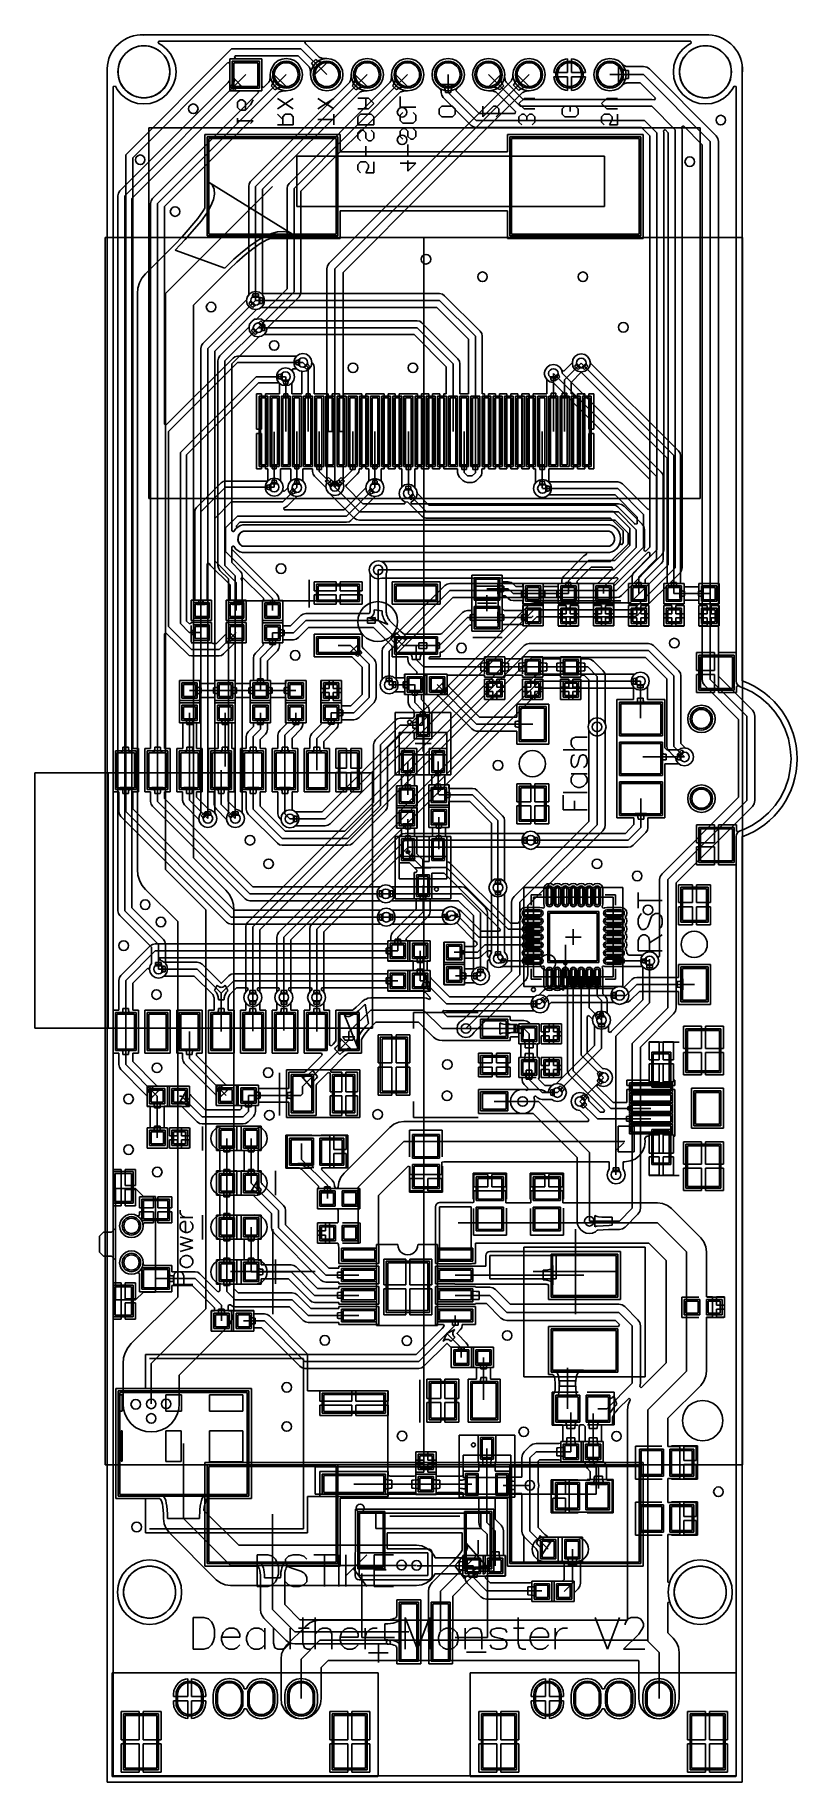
# Model space of a CAD drawing. Header units: millimetres. Extents: x 73 to 121, y 30 to 140.
import ezdxf

# ---------------------------------------------------------------- set-up
doc = ezdxf.new("R2010")
doc.units = ezdxf.units.MM
for name, color, linetype in [('BottomLayer', 5, 'Continuous'), ('BottomOverlay', 54, 'Continuous'), ('BottomPaste', 16, 'Continuous'), ('BottomSolder', 6, 'Continuous'), ('KeepOutLayer', 6, 'Continuous'), ('Mechanical1', 6, 'Continuous'), ('Mechanical13', 56, 'Continuous'), ('Mechanical15', 56, 'Continuous'), ('Mechanical4', 56, 'Continuous'), ('MultiLayer', 9, 'Continuous'), ('TopLayer', 1, 'Continuous'), ('TopOverlay', 2, 'Continuous'), ('TopPaste', 8, 'Continuous'), ('TopSolder', 216, 'Continuous')]:
    doc.layers.add(name, color=color, linetype=linetype)

# ---------------------------------------------------------------- blocks, each defined once
blk = doc.blocks.new('C3528_1')
at = {"layer": 'TopLayer'}
for p, q in [((-1.9, 1.1), (-1.9, -1.1)), ((-0.7, 1.1), (-1.9, 1.1)), ((-0.7, -1.1), (-0.7, 1.1)), ((0.7, 1.1), (0.7, -1.1)), ((1.9, 1.1), (0.7, 1.1)), ((1.9, -1.1), (1.9, 1.1)), ((-1.9, -1.1), (-0.7, -1.1)), ((0.7, -1.1), (1.9, -1.1))]:
    blk.add_line(p, q, dxfattribs=at)
at = {"layer": 'TopOverlay'}
for p, q in [((-2.74, -1.37), (-2.74, 1.3)), ((-2.3, 0), (-2.3, 1.5)), ((-2.3, 1.5), (2.3, 1.5)), ((2.3, -1.5), (2.3, 1.5)), ((-2.3, -1.5), (-2.3, 0)), ((-2.3, -1.5), (2.3, -1.5))]:
    blk.add_line(p, q, dxfattribs=at)
at = {"layer": 'TopPaste'}
for p, q in [((-1.9, 1.1), (-1.9, -1.1)), ((-0.7, 1.1), (-1.9, 1.1)), ((-0.7, -1.1), (-0.7, 1.1)), ((0.7, 1.1), (0.7, -1.1)), ((1.9, 1.1), (0.7, 1.1)), ((1.9, -1.1), (1.9, 1.1)), ((-1.9, -1.1), (-0.7, -1.1)), ((0.7, -1.1), (1.9, -1.1))]:
    blk.add_line(p, q, dxfattribs=at)
at = {"layer": 'TopSolder'}
for p, q in [((-2, 1.2), (-2, -1.2)), ((-0.6, 1.2), (-2, 1.2)), ((-0.6, -1.2), (-0.6, 1.2)), ((0.6, 1.2), (0.6, -1.2)), ((2, 1.2), (0.6, 1.2)), ((2, -1.2), (2, 1.2)), ((-2, -1.2), (-0.6, -1.2)), ((0.6, -1.2), (2, -1.2))]:
    blk.add_line(p, q, dxfattribs=at)
blk = doc.blocks.new('C0603_2')
at = {"layer": 'TopLayer'}
for p, q in [((-0.36, 0.56), (-0.36, -0.2)), ((0.41, 0.56), (-0.36, 0.56)), ((0.41, -0.2), (0.41, 0.56)), ((1.04, 0.56), (1.04, -0.2)), ((1.8, 0.56), (1.04, 0.56)), ((1.8, -0.2), (1.8, 0.56)), ((-0.36, -0.2), (0.41, -0.2)), ((1.04, -0.2), (1.8, -0.2))]:
    blk.add_line(p, q, dxfattribs=at)
at = {"layer": 'TopOverlay'}
for p, q in [((-0.61, 0.81), (0.46, 0.81)), ((-0.61, -0.46), (-0.61, 0.81)), ((0.97, 0.81), (2.03, 0.81)), ((2.06, -0.46), (2.06, 0.81)), ((-0.61, -0.46), (0.46, -0.46)), ((0.97, -0.46), (2.03, -0.46))]:
    blk.add_line(p, q, dxfattribs=at)
at = {"layer": 'TopPaste'}
for p, q in [((-0.36, 0.56), (-0.36, -0.2)), ((0.41, 0.56), (-0.36, 0.56)), ((0.41, -0.2), (0.41, 0.56)), ((1.04, 0.56), (1.04, -0.2)), ((1.8, 0.56), (1.04, 0.56)), ((1.8, -0.2), (1.8, 0.56)), ((-0.36, -0.2), (0.41, -0.2)), ((1.04, -0.2), (1.8, -0.2))]:
    blk.add_line(p, q, dxfattribs=at)
at = {"layer": 'TopSolder'}
for p, q in [((-0.46, 0.66), (-0.46, -0.3)), ((0.51, 0.66), (-0.46, 0.66)), ((0.51, -0.3), (0.51, 0.66)), ((0.94, 0.66), (0.94, -0.3)), ((1.91, 0.66), (0.94, 0.66)), ((1.91, -0.3), (1.91, 0.66)), ((-0.46, -0.3), (0.51, -0.3)), ((0.94, -0.3), (1.91, -0.3))]:
    blk.add_line(p, q, dxfattribs=at)
blk = doc.blocks.new('C0603_3')
at = {"layer": 'TopLayer'}
for p, q in [((-0.36, 0.56), (-0.36, -0.2)), ((0.41, 0.56), (-0.36, 0.56)), ((0.41, -0.2), (0.41, 0.56)), ((1.04, 0.56), (1.04, -0.2)), ((1.8, 0.56), (1.04, 0.56)), ((1.8, -0.2), (1.8, 0.56)), ((-0.36, -0.2), (0.41, -0.2)), ((1.04, -0.2), (1.8, -0.2))]:
    blk.add_line(p, q, dxfattribs=at)
at = {"layer": 'TopOverlay'}
for p, q in [((0.46, 0.81), (-0.61, 0.81)), ((-0.61, -0.46), (-0.61, 0.81)), ((2.03, 0.81), (0.97, 0.81)), ((2.06, -0.46), (2.06, 0.81)), ((0.46, -0.46), (-0.61, -0.46)), ((2.03, -0.46), (0.97, -0.46))]:
    blk.add_line(p, q, dxfattribs=at)
at = {"layer": 'TopPaste'}
for p, q in [((-0.36, 0.56), (-0.36, -0.2)), ((0.41, 0.56), (-0.36, 0.56)), ((0.41, -0.2), (0.41, 0.56)), ((1.04, 0.56), (1.04, -0.2)), ((1.8, 0.56), (1.04, 0.56)), ((1.8, -0.2), (1.8, 0.56)), ((-0.36, -0.2), (0.41, -0.2)), ((1.04, -0.2), (1.8, -0.2))]:
    blk.add_line(p, q, dxfattribs=at)
at = {"layer": 'TopSolder'}
for p, q in [((-0.46, 0.66), (-0.46, -0.3)), ((0.51, 0.66), (-0.46, 0.66)), ((0.51, -0.3), (0.51, 0.66)), ((0.94, 0.66), (0.94, -0.3)), ((1.91, 0.66), (0.94, 0.66)), ((1.91, -0.3), (1.91, 0.66)), ((-0.46, -0.3), (0.51, -0.3)), ((0.94, -0.3), (1.91, -0.3))]:
    blk.add_line(p, q, dxfattribs=at)
blk = doc.blocks.new('C0603_4')
at = {"layer": 'TopLayer'}
for p, q in [((-0.36, 0.56), (-0.36, -0.2)), ((0.41, 0.56), (-0.36, 0.56)), ((0.41, -0.2), (0.41, 0.56)), ((1.04, 0.56), (1.04, -0.2)), ((1.8, 0.56), (1.04, 0.56)), ((1.8, -0.2), (1.8, 0.56)), ((-0.36, -0.2), (0.41, -0.2)), ((1.04, -0.2), (1.8, -0.2))]:
    blk.add_line(p, q, dxfattribs=at)
at = {"layer": 'TopOverlay'}
for p, q in [((0.46, 0.81), (-0.61, 0.81)), ((-0.61, -0.46), (-0.61, 0.81)), ((2.03, 0.81), (0.97, 0.81)), ((2.06, -0.46), (2.06, 0.81)), ((0.46, -0.46), (-0.61, -0.46)), ((2.03, -0.46), (0.97, -0.46))]:
    blk.add_line(p, q, dxfattribs=at)
at = {"layer": 'TopPaste'}
for p, q in [((-0.36, 0.56), (-0.36, -0.2)), ((0.41, 0.56), (-0.36, 0.56)), ((0.41, -0.2), (0.41, 0.56)), ((1.04, 0.56), (1.04, -0.2)), ((1.8, 0.56), (1.04, 0.56)), ((1.8, -0.2), (1.8, 0.56)), ((-0.36, -0.2), (0.41, -0.2)), ((1.04, -0.2), (1.8, -0.2))]:
    blk.add_line(p, q, dxfattribs=at)
at = {"layer": 'TopSolder'}
for p, q in [((-0.46, 0.66), (-0.46, -0.3)), ((0.51, 0.66), (-0.46, 0.66)), ((0.51, -0.3), (0.51, 0.66)), ((0.94, 0.66), (0.94, -0.3)), ((1.91, 0.66), (0.94, 0.66)), ((1.91, -0.3), (1.91, 0.66)), ((-0.46, -0.3), (0.51, -0.3)), ((0.94, -0.3), (1.91, -0.3))]:
    blk.add_line(p, q, dxfattribs=at)
blk = doc.blocks.new('C0603_5')
at = {"layer": 'TopLayer'}
for p, q in [((-0.36, 0.56), (-0.36, -0.2)), ((0.41, 0.56), (-0.36, 0.56)), ((0.41, -0.2), (0.41, 0.56)), ((1.04, 0.56), (1.04, -0.2)), ((1.8, 0.56), (1.04, 0.56)), ((1.8, -0.2), (1.8, 0.56)), ((-0.36, -0.2), (0.41, -0.2)), ((1.04, -0.2), (1.8, -0.2))]:
    blk.add_line(p, q, dxfattribs=at)
at = {"layer": 'TopOverlay'}
for p, q in [((0.46, 0.81), (-0.61, 0.81)), ((-0.61, -0.46), (-0.61, 0.81)), ((2.03, 0.81), (0.97, 0.81)), ((2.06, -0.46), (2.06, 0.81)), ((0.46, -0.46), (-0.61, -0.46)), ((2.03, -0.46), (0.97, -0.46))]:
    blk.add_line(p, q, dxfattribs=at)
at = {"layer": 'TopPaste'}
for p, q in [((-0.36, 0.56), (-0.36, -0.2)), ((0.41, 0.56), (-0.36, 0.56)), ((0.41, -0.2), (0.41, 0.56)), ((1.04, 0.56), (1.04, -0.2)), ((1.8, 0.56), (1.04, 0.56)), ((1.8, -0.2), (1.8, 0.56)), ((-0.36, -0.2), (0.41, -0.2)), ((1.04, -0.2), (1.8, -0.2))]:
    blk.add_line(p, q, dxfattribs=at)
at = {"layer": 'TopSolder'}
for p, q in [((-0.46, 0.66), (-0.46, -0.3)), ((0.51, 0.66), (-0.46, 0.66)), ((0.51, -0.3), (0.51, 0.66)), ((0.94, 0.66), (0.94, -0.3)), ((1.91, 0.66), (0.94, 0.66)), ((1.91, -0.3), (1.91, 0.66)), ((-0.46, -0.3), (0.51, -0.3)), ((0.94, -0.3), (1.91, -0.3))]:
    blk.add_line(p, q, dxfattribs=at)
blk = doc.blocks.new('C0603_6')
at = {"layer": 'TopLayer'}
for p, q in [((-0.36, 0.56), (-0.36, -0.2)), ((0.41, 0.56), (-0.36, 0.56)), ((0.41, -0.2), (0.41, 0.56)), ((1.04, 0.56), (1.04, -0.2)), ((1.8, 0.56), (1.04, 0.56)), ((1.8, -0.2), (1.8, 0.56)), ((-0.36, -0.2), (0.41, -0.2)), ((1.04, -0.2), (1.8, -0.2))]:
    blk.add_line(p, q, dxfattribs=at)
at = {"layer": 'TopOverlay'}
for p, q in [((0.46, 0.81), (-0.61, 0.81)), ((-0.61, -0.46), (-0.61, 0.81)), ((2.03, 0.81), (0.97, 0.81)), ((2.06, -0.46), (2.06, 0.81)), ((0.46, -0.46), (-0.61, -0.46)), ((2.03, -0.46), (0.97, -0.46))]:
    blk.add_line(p, q, dxfattribs=at)
at = {"layer": 'TopPaste'}
for p, q in [((-0.36, 0.56), (-0.36, -0.2)), ((0.41, 0.56), (-0.36, 0.56)), ((0.41, -0.2), (0.41, 0.56)), ((1.04, 0.56), (1.04, -0.2)), ((1.8, 0.56), (1.04, 0.56)), ((1.8, -0.2), (1.8, 0.56)), ((-0.36, -0.2), (0.41, -0.2)), ((1.04, -0.2), (1.8, -0.2))]:
    blk.add_line(p, q, dxfattribs=at)
at = {"layer": 'TopSolder'}
for p, q in [((-0.46, 0.66), (-0.46, -0.3)), ((0.51, 0.66), (-0.46, 0.66)), ((0.51, -0.3), (0.51, 0.66)), ((0.94, 0.66), (0.94, -0.3)), ((1.91, 0.66), (0.94, 0.66)), ((1.91, -0.3), (1.91, 0.66)), ((-0.46, -0.3), (0.51, -0.3)), ((0.94, -0.3), (1.91, -0.3))]:
    blk.add_line(p, q, dxfattribs=at)
blk = doc.blocks.new('C0603_7')
at = {"layer": 'TopLayer'}
for p, q in [((-0.36, 0.56), (-0.36, -0.2)), ((0.41, 0.56), (-0.36, 0.56)), ((0.41, -0.2), (0.41, 0.56)), ((1.04, 0.56), (1.04, -0.2)), ((1.8, 0.56), (1.04, 0.56)), ((1.8, -0.2), (1.8, 0.56)), ((-0.36, -0.2), (0.41, -0.2)), ((1.04, -0.2), (1.8, -0.2))]:
    blk.add_line(p, q, dxfattribs=at)
at = {"layer": 'TopOverlay'}
for p, q in [((0.46, 0.81), (-0.61, 0.81)), ((-0.61, -0.46), (-0.61, 0.81)), ((2.03, 0.81), (0.97, 0.81)), ((2.06, -0.46), (2.06, 0.81)), ((0.46, -0.46), (-0.61, -0.46)), ((2.03, -0.46), (0.97, -0.46))]:
    blk.add_line(p, q, dxfattribs=at)
at = {"layer": 'TopPaste'}
for p, q in [((-0.36, 0.56), (-0.36, -0.2)), ((0.41, 0.56), (-0.36, 0.56)), ((0.41, -0.2), (0.41, 0.56)), ((1.04, 0.56), (1.04, -0.2)), ((1.8, 0.56), (1.04, 0.56)), ((1.8, -0.2), (1.8, 0.56)), ((-0.36, -0.2), (0.41, -0.2)), ((1.04, -0.2), (1.8, -0.2))]:
    blk.add_line(p, q, dxfattribs=at)
at = {"layer": 'TopSolder'}
for p, q in [((-0.46, 0.66), (-0.46, -0.3)), ((0.51, 0.66), (-0.46, 0.66)), ((0.51, -0.3), (0.51, 0.66)), ((0.94, 0.66), (0.94, -0.3)), ((1.91, 0.66), (0.94, 0.66)), ((1.91, -0.3), (1.91, 0.66)), ((-0.46, -0.3), (0.51, -0.3)), ((0.94, -0.3), (1.91, -0.3))]:
    blk.add_line(p, q, dxfattribs=at)
blk = doc.blocks.new('C0603_8')
at = {"layer": 'TopLayer'}
for p, q in [((-0.36, 0.56), (-0.36, -0.2)), ((0.41, 0.56), (-0.36, 0.56)), ((0.41, -0.2), (0.41, 0.56)), ((1.04, 0.56), (1.04, -0.2)), ((1.8, 0.56), (1.04, 0.56)), ((1.8, -0.2), (1.8, 0.56)), ((-0.36, -0.2), (0.41, -0.2)), ((1.04, -0.2), (1.8, -0.2))]:
    blk.add_line(p, q, dxfattribs=at)
at = {"layer": 'TopOverlay'}
for p, q in [((0.46, 0.81), (-0.61, 0.81)), ((-0.61, -0.46), (-0.61, 0.81)), ((2.03, 0.81), (0.97, 0.81)), ((2.06, -0.46), (2.06, 0.81)), ((0.46, -0.46), (-0.61, -0.46)), ((2.03, -0.46), (0.97, -0.46))]:
    blk.add_line(p, q, dxfattribs=at)
at = {"layer": 'TopPaste'}
for p, q in [((-0.36, 0.56), (-0.36, -0.2)), ((0.41, 0.56), (-0.36, 0.56)), ((0.41, -0.2), (0.41, 0.56)), ((1.04, 0.56), (1.04, -0.2)), ((1.8, 0.56), (1.04, 0.56)), ((1.8, -0.2), (1.8, 0.56)), ((-0.36, -0.2), (0.41, -0.2)), ((1.04, -0.2), (1.8, -0.2))]:
    blk.add_line(p, q, dxfattribs=at)
at = {"layer": 'TopSolder'}
for p, q in [((-0.46, 0.66), (-0.46, -0.3)), ((0.51, 0.66), (-0.46, 0.66)), ((0.51, -0.3), (0.51, 0.66)), ((0.94, 0.66), (0.94, -0.3)), ((1.91, 0.66), (0.94, 0.66)), ((1.91, -0.3), (1.91, 0.66)), ((-0.46, -0.3), (0.51, -0.3)), ((0.94, -0.3), (1.91, -0.3))]:
    blk.add_line(p, q, dxfattribs=at)
blk = doc.blocks.new('C0603_9')
at = {"layer": 'TopLayer'}
for p, q in [((-0.36, 0.56), (-0.36, -0.2)), ((0.41, 0.56), (-0.36, 0.56)), ((0.41, -0.2), (0.41, 0.56)), ((1.04, 0.56), (1.04, -0.2)), ((1.8, 0.56), (1.04, 0.56)), ((1.8, -0.2), (1.8, 0.56)), ((-0.36, -0.2), (0.41, -0.2)), ((1.04, -0.2), (1.8, -0.2))]:
    blk.add_line(p, q, dxfattribs=at)
at = {"layer": 'TopOverlay'}
for p, q in [((0.46, 0.81), (-0.61, 0.81)), ((-0.61, -0.46), (-0.61, 0.81)), ((2.03, 0.81), (0.97, 0.81)), ((2.06, -0.46), (2.06, 0.81)), ((0.46, -0.46), (-0.61, -0.46)), ((2.03, -0.46), (0.97, -0.46))]:
    blk.add_line(p, q, dxfattribs=at)
at = {"layer": 'TopPaste'}
for p, q in [((-0.36, 0.56), (-0.36, -0.2)), ((0.41, 0.56), (-0.36, 0.56)), ((0.41, -0.2), (0.41, 0.56)), ((1.04, 0.56), (1.04, -0.2)), ((1.8, 0.56), (1.04, 0.56)), ((1.8, -0.2), (1.8, 0.56)), ((-0.36, -0.2), (0.41, -0.2)), ((1.04, -0.2), (1.8, -0.2))]:
    blk.add_line(p, q, dxfattribs=at)
at = {"layer": 'TopSolder'}
for p, q in [((-0.46, 0.66), (-0.46, -0.3)), ((0.51, 0.66), (-0.46, 0.66)), ((0.51, -0.3), (0.51, 0.66)), ((0.94, 0.66), (0.94, -0.3)), ((1.91, 0.66), (0.94, 0.66)), ((1.91, -0.3), (1.91, 0.66)), ((-0.46, -0.3), (0.51, -0.3)), ((0.94, -0.3), (1.91, -0.3))]:
    blk.add_line(p, q, dxfattribs=at)
blk = doc.blocks.new('C0603_10')
at = {"layer": 'TopLayer'}
for p, q in [((-0.36, 0.56), (-0.36, -0.2)), ((0.41, 0.56), (-0.36, 0.56)), ((0.41, -0.2), (0.41, 0.56)), ((1.04, 0.56), (1.04, -0.2)), ((1.8, 0.56), (1.04, 0.56)), ((1.8, -0.2), (1.8, 0.56)), ((-0.36, -0.2), (0.41, -0.2)), ((1.04, -0.2), (1.8, -0.2))]:
    blk.add_line(p, q, dxfattribs=at)
at = {"layer": 'TopOverlay'}
for p, q in [((0.46, 0.81), (-0.61, 0.81)), ((-0.61, -0.46), (-0.61, 0.81)), ((2.03, 0.81), (0.97, 0.81)), ((2.06, -0.46), (2.06, 0.81)), ((0.46, -0.46), (-0.61, -0.46)), ((2.03, -0.46), (0.97, -0.46))]:
    blk.add_line(p, q, dxfattribs=at)
at = {"layer": 'TopPaste'}
for p, q in [((-0.36, 0.56), (-0.36, -0.2)), ((0.41, 0.56), (-0.36, 0.56)), ((0.41, -0.2), (0.41, 0.56)), ((1.04, 0.56), (1.04, -0.2)), ((1.8, 0.56), (1.04, 0.56)), ((1.8, -0.2), (1.8, 0.56)), ((-0.36, -0.2), (0.41, -0.2)), ((1.04, -0.2), (1.8, -0.2))]:
    blk.add_line(p, q, dxfattribs=at)
at = {"layer": 'TopSolder'}
for p, q in [((-0.46, 0.66), (-0.46, -0.3)), ((0.51, 0.66), (-0.46, 0.66)), ((0.51, -0.3), (0.51, 0.66)), ((0.94, 0.66), (0.94, -0.3)), ((1.91, 0.66), (0.94, 0.66)), ((1.91, -0.3), (1.91, 0.66)), ((-0.46, -0.3), (0.51, -0.3)), ((0.94, -0.3), (1.91, -0.3))]:
    blk.add_line(p, q, dxfattribs=at)
blk = doc.blocks.new('C0603_11')
at = {"layer": 'TopLayer'}
for p, q in [((-0.36, 0.56), (-0.36, -0.2)), ((0.41, 0.56), (-0.36, 0.56)), ((0.41, -0.2), (0.41, 0.56)), ((1.04, 0.56), (1.04, -0.2)), ((1.8, 0.56), (1.04, 0.56)), ((1.8, -0.2), (1.8, 0.56)), ((-0.36, -0.2), (0.41, -0.2)), ((1.04, -0.2), (1.8, -0.2))]:
    blk.add_line(p, q, dxfattribs=at)
at = {"layer": 'TopOverlay'}
for p, q in [((-0.61, 0.81), (0.46, 0.81)), ((-0.61, -0.46), (-0.61, 0.81)), ((0.97, 0.81), (2.03, 0.81)), ((2.06, -0.46), (2.06, 0.81)), ((-0.61, -0.46), (0.46, -0.46)), ((0.97, -0.46), (2.03, -0.46))]:
    blk.add_line(p, q, dxfattribs=at)
at = {"layer": 'TopPaste'}
for p, q in [((-0.36, 0.56), (-0.36, -0.2)), ((0.41, 0.56), (-0.36, 0.56)), ((0.41, -0.2), (0.41, 0.56)), ((1.04, 0.56), (1.04, -0.2)), ((1.8, 0.56), (1.04, 0.56)), ((1.8, -0.2), (1.8, 0.56)), ((-0.36, -0.2), (0.41, -0.2)), ((1.04, -0.2), (1.8, -0.2))]:
    blk.add_line(p, q, dxfattribs=at)
at = {"layer": 'TopSolder'}
for p, q in [((-0.46, 0.66), (-0.46, -0.3)), ((0.51, 0.66), (-0.46, 0.66)), ((0.51, -0.3), (0.51, 0.66)), ((0.94, 0.66), (0.94, -0.3)), ((1.91, 0.66), (0.94, 0.66)), ((1.91, -0.3), (1.91, 0.66)), ((-0.46, -0.3), (0.51, -0.3)), ((0.94, -0.3), (1.91, -0.3))]:
    blk.add_line(p, q, dxfattribs=at)
blk = doc.blocks.new('C0603_12')
at = {"layer": 'TopLayer'}
for p, q in [((-0.36, 0.56), (-0.36, -0.2)), ((0.41, 0.56), (-0.36, 0.56)), ((0.41, -0.2), (0.41, 0.56)), ((1.04, 0.56), (1.04, -0.2)), ((1.8, 0.56), (1.04, 0.56)), ((1.8, -0.2), (1.8, 0.56)), ((-0.36, -0.2), (0.41, -0.2)), ((1.04, -0.2), (1.8, -0.2))]:
    blk.add_line(p, q, dxfattribs=at)
at = {"layer": 'TopOverlay'}
for p, q in [((-0.61, 0.81), (0.46, 0.81)), ((-0.61, -0.46), (-0.61, 0.81)), ((0.97, 0.81), (2.03, 0.81)), ((2.06, -0.46), (2.06, 0.81)), ((-0.61, -0.46), (0.46, -0.46)), ((0.97, -0.46), (2.03, -0.46))]:
    blk.add_line(p, q, dxfattribs=at)
at = {"layer": 'TopPaste'}
for p, q in [((-0.36, 0.56), (-0.36, -0.2)), ((0.41, 0.56), (-0.36, 0.56)), ((0.41, -0.2), (0.41, 0.56)), ((1.04, 0.56), (1.04, -0.2)), ((1.8, 0.56), (1.04, 0.56)), ((1.8, -0.2), (1.8, 0.56)), ((-0.36, -0.2), (0.41, -0.2)), ((1.04, -0.2), (1.8, -0.2))]:
    blk.add_line(p, q, dxfattribs=at)
at = {"layer": 'TopSolder'}
for p, q in [((-0.46, 0.66), (-0.46, -0.3)), ((0.51, 0.66), (-0.46, 0.66)), ((0.51, -0.3), (0.51, 0.66)), ((0.94, 0.66), (0.94, -0.3)), ((1.91, 0.66), (0.94, 0.66)), ((1.91, -0.3), (1.91, 0.66)), ((-0.46, -0.3), (0.51, -0.3)), ((0.94, -0.3), (1.91, -0.3))]:
    blk.add_line(p, q, dxfattribs=at)
blk = doc.blocks.new('C0603_13')
at = {"layer": 'TopLayer'}
for p, q in [((-0.36, 0.56), (-0.36, -0.2)), ((0.41, 0.56), (-0.36, 0.56)), ((0.41, -0.2), (0.41, 0.56)), ((1.04, 0.56), (1.04, -0.2)), ((1.8, 0.56), (1.04, 0.56)), ((1.8, -0.2), (1.8, 0.56)), ((-0.36, -0.2), (0.41, -0.2)), ((1.04, -0.2), (1.8, -0.2))]:
    blk.add_line(p, q, dxfattribs=at)
at = {"layer": 'TopOverlay'}
for p, q in [((-0.61, 0.81), (0.46, 0.81)), ((-0.61, -0.46), (-0.61, 0.81)), ((0.97, 0.81), (2.03, 0.81)), ((2.06, 0.81), (2.06, -0.46)), ((-0.61, -0.46), (0.46, -0.46)), ((0.97, -0.46), (2.03, -0.46))]:
    blk.add_line(p, q, dxfattribs=at)
at = {"layer": 'TopPaste'}
for p, q in [((-0.36, 0.56), (-0.36, -0.2)), ((0.41, 0.56), (-0.36, 0.56)), ((0.41, -0.2), (0.41, 0.56)), ((1.04, 0.56), (1.04, -0.2)), ((1.8, 0.56), (1.04, 0.56)), ((1.8, -0.2), (1.8, 0.56)), ((-0.36, -0.2), (0.41, -0.2)), ((1.04, -0.2), (1.8, -0.2))]:
    blk.add_line(p, q, dxfattribs=at)
at = {"layer": 'TopSolder'}
for p, q in [((-0.46, 0.66), (-0.46, -0.3)), ((0.51, 0.66), (-0.46, 0.66)), ((0.51, -0.3), (0.51, 0.66)), ((0.94, 0.66), (0.94, -0.3)), ((1.91, 0.66), (0.94, 0.66)), ((1.91, -0.3), (1.91, 0.66)), ((-0.46, -0.3), (0.51, -0.3)), ((0.94, -0.3), (1.91, -0.3))]:
    blk.add_line(p, q, dxfattribs=at)
blk = doc.blocks.new('C0603_14')
at = {"layer": 'TopLayer'}
for p, q in [((-0.36, 0.56), (-0.36, -0.2)), ((0.41, 0.56), (-0.36, 0.56)), ((0.41, -0.2), (0.41, 0.56)), ((1.04, 0.56), (1.04, -0.2)), ((1.8, 0.56), (1.04, 0.56)), ((1.8, -0.2), (1.8, 0.56)), ((-0.36, -0.2), (0.41, -0.2)), ((1.04, -0.2), (1.8, -0.2))]:
    blk.add_line(p, q, dxfattribs=at)
at = {"layer": 'TopOverlay'}
for p, q in [((-0.61, 0.81), (0.46, 0.81)), ((-0.61, 0.81), (-0.61, -0.46)), ((0.97, 0.81), (2.03, 0.81)), ((2.06, 0.81), (2.06, -0.46)), ((-0.61, -0.46), (0.46, -0.46)), ((0.97, -0.46), (2.03, -0.46))]:
    blk.add_line(p, q, dxfattribs=at)
at = {"layer": 'TopPaste'}
for p, q in [((-0.36, 0.56), (-0.36, -0.2)), ((0.41, 0.56), (-0.36, 0.56)), ((0.41, -0.2), (0.41, 0.56)), ((1.04, 0.56), (1.04, -0.2)), ((1.8, 0.56), (1.04, 0.56)), ((1.8, -0.2), (1.8, 0.56)), ((-0.36, -0.2), (0.41, -0.2)), ((1.04, -0.2), (1.8, -0.2))]:
    blk.add_line(p, q, dxfattribs=at)
at = {"layer": 'TopSolder'}
for p, q in [((-0.46, 0.66), (-0.46, -0.3)), ((0.51, 0.66), (-0.46, 0.66)), ((0.51, -0.3), (0.51, 0.66)), ((0.94, 0.66), (0.94, -0.3)), ((1.91, 0.66), (0.94, 0.66)), ((1.91, -0.3), (1.91, 0.66)), ((-0.46, -0.3), (0.51, -0.3)), ((0.94, -0.3), (1.91, -0.3))]:
    blk.add_line(p, q, dxfattribs=at)
blk = doc.blocks.new('C0603_15')
at = {"layer": 'TopLayer'}
for p, q in [((-0.36, 0.56), (-0.36, -0.2)), ((0.41, 0.56), (-0.36, 0.56)), ((0.41, -0.2), (0.41, 0.56)), ((1.04, 0.56), (1.04, -0.2)), ((1.8, 0.56), (1.04, 0.56)), ((1.8, -0.2), (1.8, 0.56)), ((-0.36, -0.2), (0.41, -0.2)), ((1.04, -0.2), (1.8, -0.2))]:
    blk.add_line(p, q, dxfattribs=at)
at = {"layer": 'TopOverlay'}
for p, q in [((-0.61, 0.81), (0.46, 0.81)), ((-0.61, -0.46), (-0.61, 0.81)), ((0.97, 0.81), (2.03, 0.81)), ((2.06, -0.46), (2.06, 0.81)), ((-0.61, -0.46), (0.46, -0.46)), ((0.97, -0.46), (2.03, -0.46))]:
    blk.add_line(p, q, dxfattribs=at)
at = {"layer": 'TopPaste'}
for p, q in [((-0.36, 0.56), (-0.36, -0.2)), ((0.41, 0.56), (-0.36, 0.56)), ((0.41, -0.2), (0.41, 0.56)), ((1.04, 0.56), (1.04, -0.2)), ((1.8, 0.56), (1.04, 0.56)), ((1.8, -0.2), (1.8, 0.56)), ((-0.36, -0.2), (0.41, -0.2)), ((1.04, -0.2), (1.8, -0.2))]:
    blk.add_line(p, q, dxfattribs=at)
at = {"layer": 'TopSolder'}
for p, q in [((-0.46, 0.66), (-0.46, -0.3)), ((0.51, 0.66), (-0.46, 0.66)), ((0.51, -0.3), (0.51, 0.66)), ((0.94, 0.66), (0.94, -0.3)), ((1.91, 0.66), (0.94, 0.66)), ((1.91, -0.3), (1.91, 0.66)), ((-0.46, -0.3), (0.51, -0.3)), ((0.94, -0.3), (1.91, -0.3))]:
    blk.add_line(p, q, dxfattribs=at)
blk = doc.blocks.new('C0805_16')
at = {"layer": 'TopLayer'}
for p, q in [((-0.3, 0.75), (-1.6, 0.75)), ((-1.6, 0.75), (-1.6, -0.75)), ((-0.3, -0.75), (-0.3, 0.75)), ((1.6, 0.75), (0.3, 0.75)), ((0.3, 0.75), (0.3, -0.75)), ((1.6, -0.75), (1.6, 0.75)), ((-1.6, -0.75), (-0.3, -0.75)), ((0.3, -0.75), (1.6, -0.75))]:
    blk.add_line(p, q, dxfattribs=at)
at = {"layer": 'TopOverlay'}
for p, q in [((-1.93, 1.04), (-1.93, -1.04)), ((-1.93, 1.04), (-0.3, 1.04)), ((0.28, 1.04), (1.96, 1.04)), ((1.96, 1.04), (1.96, -1.02)), ((-1.93, -1.04), (-0.3, -1.04)), ((0.3, -1.02), (1.96, -1.02))]:
    blk.add_line(p, q, dxfattribs=at)
at = {"layer": 'TopPaste'}
for p, q in [((-0.3, 0.75), (-1.6, 0.75)), ((-1.6, 0.75), (-1.6, -0.75)), ((-0.3, -0.75), (-0.3, 0.75)), ((1.6, 0.75), (0.3, 0.75)), ((0.3, 0.75), (0.3, -0.75)), ((1.6, -0.75), (1.6, 0.75)), ((-1.6, -0.75), (-0.3, -0.75)), ((0.3, -0.75), (1.6, -0.75))]:
    blk.add_line(p, q, dxfattribs=at)
at = {"layer": 'TopSolder'}
for p, q in [((-0.2, 0.85), (-1.7, 0.85)), ((-1.7, 0.85), (-1.7, -0.85)), ((-0.2, -0.85), (-0.2, 0.85)), ((1.7, 0.85), (0.2, 0.85)), ((0.2, 0.85), (0.2, -0.85)), ((1.7, -0.85), (1.7, 0.85)), ((-1.7, -0.85), (-0.2, -0.85)), ((0.2, -0.85), (1.7, -0.85))]:
    blk.add_line(p, q, dxfattribs=at)
blk = doc.blocks.new('C0805_17')
at = {"layer": 'TopLayer'}
for p, q in [((-0.3, 0.75), (-1.6, 0.75)), ((-1.6, 0.75), (-1.6, -0.75)), ((-0.3, -0.75), (-0.3, 0.75)), ((1.6, 0.75), (0.3, 0.75)), ((0.3, 0.75), (0.3, -0.75)), ((1.6, -0.75), (1.6, 0.75)), ((-1.6, -0.75), (-0.3, -0.75)), ((0.3, -0.75), (1.6, -0.75))]:
    blk.add_line(p, q, dxfattribs=at)
at = {"layer": 'TopOverlay'}
for p, q in [((-1.93, -1.04), (-1.93, 1.04)), ((-0.3, 1.04), (-1.93, 1.04)), ((1.96, 1.04), (0.28, 1.04)), ((1.96, -1.02), (1.96, 1.04)), ((-0.3, -1.04), (-1.93, -1.04)), ((1.96, -1.02), (0.3, -1.02))]:
    blk.add_line(p, q, dxfattribs=at)
at = {"layer": 'TopPaste'}
for p, q in [((-0.3, 0.75), (-1.6, 0.75)), ((-1.6, 0.75), (-1.6, -0.75)), ((-0.3, -0.75), (-0.3, 0.75)), ((1.6, 0.75), (0.3, 0.75)), ((0.3, 0.75), (0.3, -0.75)), ((1.6, -0.75), (1.6, 0.75)), ((-1.6, -0.75), (-0.3, -0.75)), ((0.3, -0.75), (1.6, -0.75))]:
    blk.add_line(p, q, dxfattribs=at)
at = {"layer": 'TopSolder'}
for p, q in [((-0.2, 0.85), (-1.7, 0.85)), ((-1.7, 0.85), (-1.7, -0.85)), ((-0.2, -0.85), (-0.2, 0.85)), ((1.7, 0.85), (0.2, 0.85)), ((0.2, 0.85), (0.2, -0.85)), ((1.7, -0.85), (1.7, 0.85)), ((-1.7, -0.85), (-0.2, -0.85)), ((0.2, -0.85), (1.7, -0.85))]:
    blk.add_line(p, q, dxfattribs=at)
blk = doc.blocks.new('C0805_18')
at = {"layer": 'TopLayer'}
for p, q in [((-0.3, 0.75), (-1.6, 0.75)), ((-1.6, 0.75), (-1.6, -0.75)), ((-0.3, -0.75), (-0.3, 0.75)), ((1.6, 0.75), (0.3, 0.75)), ((0.3, 0.75), (0.3, -0.75)), ((1.6, -0.75), (1.6, 0.75)), ((-1.6, -0.75), (-0.3, -0.75)), ((0.3, -0.75), (1.6, -0.75))]:
    blk.add_line(p, q, dxfattribs=at)
at = {"layer": 'TopOverlay'}
for p, q in [((-1.93, -1.04), (-1.93, 1.04)), ((-0.3, 1.04), (-1.93, 1.04)), ((1.96, 1.04), (0.28, 1.04)), ((1.96, -1.02), (1.96, 1.04)), ((-0.3, -1.04), (-1.93, -1.04)), ((1.96, -1.02), (0.3, -1.02))]:
    blk.add_line(p, q, dxfattribs=at)
at = {"layer": 'TopPaste'}
for p, q in [((-0.3, 0.75), (-1.6, 0.75)), ((-1.6, 0.75), (-1.6, -0.75)), ((-0.3, -0.75), (-0.3, 0.75)), ((1.6, 0.75), (0.3, 0.75)), ((0.3, 0.75), (0.3, -0.75)), ((1.6, -0.75), (1.6, 0.75)), ((-1.6, -0.75), (-0.3, -0.75)), ((0.3, -0.75), (1.6, -0.75))]:
    blk.add_line(p, q, dxfattribs=at)
at = {"layer": 'TopSolder'}
for p, q in [((-0.2, 0.85), (-1.7, 0.85)), ((-1.7, 0.85), (-1.7, -0.85)), ((-0.2, -0.85), (-0.2, 0.85)), ((1.7, 0.85), (0.2, 0.85)), ((0.2, 0.85), (0.2, -0.85)), ((1.7, -0.85), (1.7, 0.85)), ((-1.7, -0.85), (-0.2, -0.85)), ((0.2, -0.85), (1.7, -0.85))]:
    blk.add_line(p, q, dxfattribs=at)
blk = doc.blocks.new('C0805_19')
at = {"layer": 'TopLayer'}
for p, q in [((-0.3, 0.75), (-1.6, 0.75)), ((-1.6, 0.75), (-1.6, -0.75)), ((-0.3, -0.75), (-0.3, 0.75)), ((1.6, 0.75), (0.3, 0.75)), ((0.3, 0.75), (0.3, -0.75)), ((1.6, -0.75), (1.6, 0.75)), ((-1.6, -0.75), (-0.3, -0.75)), ((0.3, -0.75), (1.6, -0.75))]:
    blk.add_line(p, q, dxfattribs=at)
at = {"layer": 'TopOverlay'}
for p, q in [((-1.93, 1.04), (-1.93, -1.04)), ((-0.3, 1.04), (-1.93, 1.04)), ((1.96, 1.04), (0.28, 1.04)), ((1.96, 1.04), (1.96, -1.02)), ((-0.3, -1.04), (-1.93, -1.04)), ((1.96, -1.02), (0.3, -1.02))]:
    blk.add_line(p, q, dxfattribs=at)
at = {"layer": 'TopPaste'}
for p, q in [((-0.3, 0.75), (-1.6, 0.75)), ((-1.6, 0.75), (-1.6, -0.75)), ((-0.3, -0.75), (-0.3, 0.75)), ((1.6, 0.75), (0.3, 0.75)), ((0.3, 0.75), (0.3, -0.75)), ((1.6, -0.75), (1.6, 0.75)), ((-1.6, -0.75), (-0.3, -0.75)), ((0.3, -0.75), (1.6, -0.75))]:
    blk.add_line(p, q, dxfattribs=at)
at = {"layer": 'TopSolder'}
for p, q in [((-0.2, 0.85), (-1.7, 0.85)), ((-1.7, 0.85), (-1.7, -0.85)), ((-0.2, -0.85), (-0.2, 0.85)), ((1.7, 0.85), (0.2, 0.85)), ((0.2, 0.85), (0.2, -0.85)), ((1.7, -0.85), (1.7, 0.85)), ((-1.7, -0.85), (-0.2, -0.85)), ((0.2, -0.85), (1.7, -0.85))]:
    blk.add_line(p, q, dxfattribs=at)
blk = doc.blocks.new('C0805_20')
at = {"layer": 'TopLayer'}
for p, q in [((-0.3, 0.75), (-1.6, 0.75)), ((-1.6, 0.75), (-1.6, -0.75)), ((-0.3, -0.75), (-0.3, 0.75)), ((1.6, 0.75), (0.3, 0.75)), ((0.3, 0.75), (0.3, -0.75)), ((1.6, -0.75), (1.6, 0.75)), ((-1.6, -0.75), (-0.3, -0.75)), ((0.3, -0.75), (1.6, -0.75))]:
    blk.add_line(p, q, dxfattribs=at)
at = {"layer": 'TopOverlay'}
for p, q in [((-1.93, 1.04), (-1.93, -1.04)), ((-0.3, 1.04), (-1.93, 1.04)), ((1.96, 1.04), (0.28, 1.04)), ((1.96, 1.04), (1.96, -1.02)), ((-0.3, -1.04), (-1.93, -1.04)), ((1.96, -1.02), (0.3, -1.02))]:
    blk.add_line(p, q, dxfattribs=at)
at = {"layer": 'TopPaste'}
for p, q in [((-0.3, 0.75), (-1.6, 0.75)), ((-1.6, 0.75), (-1.6, -0.75)), ((-0.3, -0.75), (-0.3, 0.75)), ((1.6, 0.75), (0.3, 0.75)), ((0.3, 0.75), (0.3, -0.75)), ((1.6, -0.75), (1.6, 0.75)), ((-1.6, -0.75), (-0.3, -0.75)), ((0.3, -0.75), (1.6, -0.75))]:
    blk.add_line(p, q, dxfattribs=at)
at = {"layer": 'TopSolder'}
for p, q in [((-0.2, 0.85), (-1.7, 0.85)), ((-1.7, 0.85), (-1.7, -0.85)), ((-0.2, -0.85), (-0.2, 0.85)), ((1.7, 0.85), (0.2, 0.85)), ((0.2, 0.85), (0.2, -0.85)), ((1.7, -0.85), (1.7, 0.85)), ((-1.7, -0.85), (-0.2, -0.85)), ((0.2, -0.85), (1.7, -0.85))]:
    blk.add_line(p, q, dxfattribs=at)
blk = doc.blocks.new('C0805_21')
at = {"layer": 'TopLayer'}
for p, q in [((-0.3, 0.75), (-1.6, 0.75)), ((-1.6, 0.75), (-1.6, -0.75)), ((-0.3, -0.75), (-0.3, 0.75)), ((1.6, 0.75), (0.3, 0.75)), ((0.3, 0.75), (0.3, -0.75)), ((1.6, -0.75), (1.6, 0.75)), ((-1.6, -0.75), (-0.3, -0.75)), ((0.3, -0.75), (1.6, -0.75))]:
    blk.add_line(p, q, dxfattribs=at)
at = {"layer": 'TopOverlay'}
for p, q in [((-1.93, -1.04), (-1.93, 1.04)), ((-1.93, 1.04), (-0.3, 1.04)), ((0.28, 1.04), (1.96, 1.04)), ((1.96, -1.02), (1.96, 1.04)), ((-1.93, -1.04), (-0.3, -1.04)), ((0.3, -1.02), (1.96, -1.02))]:
    blk.add_line(p, q, dxfattribs=at)
at = {"layer": 'TopPaste'}
for p, q in [((-0.3, 0.75), (-1.6, 0.75)), ((-1.6, 0.75), (-1.6, -0.75)), ((-0.3, -0.75), (-0.3, 0.75)), ((1.6, 0.75), (0.3, 0.75)), ((0.3, 0.75), (0.3, -0.75)), ((1.6, -0.75), (1.6, 0.75)), ((-1.6, -0.75), (-0.3, -0.75)), ((0.3, -0.75), (1.6, -0.75))]:
    blk.add_line(p, q, dxfattribs=at)
at = {"layer": 'TopSolder'}
for p, q in [((-0.2, 0.85), (-1.7, 0.85)), ((-1.7, 0.85), (-1.7, -0.85)), ((-0.2, -0.85), (-0.2, 0.85)), ((1.7, 0.85), (0.2, 0.85)), ((0.2, 0.85), (0.2, -0.85)), ((1.7, -0.85), (1.7, 0.85)), ((-1.7, -0.85), (-0.2, -0.85)), ((0.2, -0.85), (1.7, -0.85))]:
    blk.add_line(p, q, dxfattribs=at)
blk = doc.blocks.new('C0805_22')
at = {"layer": 'TopLayer'}
for p, q in [((-0.3, 0.75), (-1.6, 0.75)), ((-1.6, 0.75), (-1.6, -0.75)), ((-0.3, -0.75), (-0.3, 0.75)), ((1.6, 0.75), (0.3, 0.75)), ((0.3, 0.75), (0.3, -0.75)), ((1.6, -0.75), (1.6, 0.75)), ((-1.6, -0.75), (-0.3, -0.75)), ((0.3, -0.75), (1.6, -0.75))]:
    blk.add_line(p, q, dxfattribs=at)
at = {"layer": 'TopOverlay'}
for p, q in [((-1.93, 1.04), (-1.93, -1.04)), ((-0.3, 1.04), (-1.93, 1.04)), ((1.96, 1.04), (0.28, 1.04)), ((1.96, 1.04), (1.96, -1.02)), ((-0.3, -1.04), (-1.93, -1.04)), ((1.96, -1.02), (0.3, -1.02))]:
    blk.add_line(p, q, dxfattribs=at)
at = {"layer": 'TopPaste'}
for p, q in [((-0.3, 0.75), (-1.6, 0.75)), ((-1.6, 0.75), (-1.6, -0.75)), ((-0.3, -0.75), (-0.3, 0.75)), ((1.6, 0.75), (0.3, 0.75)), ((0.3, 0.75), (0.3, -0.75)), ((1.6, -0.75), (1.6, 0.75)), ((-1.6, -0.75), (-0.3, -0.75)), ((0.3, -0.75), (1.6, -0.75))]:
    blk.add_line(p, q, dxfattribs=at)
at = {"layer": 'TopSolder'}
for p, q in [((-0.2, 0.85), (-1.7, 0.85)), ((-1.7, 0.85), (-1.7, -0.85)), ((-0.2, -0.85), (-0.2, 0.85)), ((1.7, 0.85), (0.2, 0.85)), ((0.2, 0.85), (0.2, -0.85)), ((1.7, -0.85), (1.7, 0.85)), ((-1.7, -0.85), (-0.2, -0.85)), ((0.2, -0.85), (1.7, -0.85))]:
    blk.add_line(p, q, dxfattribs=at)
blk = doc.blocks.new('C0805_23')
at = {"layer": 'TopLayer'}
for p, q in [((-0.3, 0.75), (-1.6, 0.75)), ((-1.6, 0.75), (-1.6, -0.75)), ((-0.3, -0.75), (-0.3, 0.75)), ((1.6, 0.75), (0.3, 0.75)), ((0.3, 0.75), (0.3, -0.75)), ((1.6, -0.75), (1.6, 0.75)), ((-1.6, -0.75), (-0.3, -0.75)), ((0.3, -0.75), (1.6, -0.75))]:
    blk.add_line(p, q, dxfattribs=at)
at = {"layer": 'TopOverlay'}
for p, q in [((-1.93, -1.04), (-1.93, 1.04)), ((-1.93, 1.04), (-0.3, 1.04)), ((0.28, 1.04), (1.96, 1.04)), ((1.96, -1.02), (1.96, 1.04)), ((-1.93, -1.04), (-0.3, -1.04)), ((0.3, -1.02), (1.96, -1.02))]:
    blk.add_line(p, q, dxfattribs=at)
at = {"layer": 'TopPaste'}
for p, q in [((-0.3, 0.75), (-1.6, 0.75)), ((-1.6, 0.75), (-1.6, -0.75)), ((-0.3, -0.75), (-0.3, 0.75)), ((1.6, 0.75), (0.3, 0.75)), ((0.3, 0.75), (0.3, -0.75)), ((1.6, -0.75), (1.6, 0.75)), ((-1.6, -0.75), (-0.3, -0.75)), ((0.3, -0.75), (1.6, -0.75))]:
    blk.add_line(p, q, dxfattribs=at)
at = {"layer": 'TopSolder'}
for p, q in [((-0.2, 0.85), (-1.7, 0.85)), ((-1.7, 0.85), (-1.7, -0.85)), ((-0.2, -0.85), (-0.2, 0.85)), ((1.7, 0.85), (0.2, 0.85)), ((0.2, 0.85), (0.2, -0.85)), ((1.7, -0.85), (1.7, 0.85)), ((-1.7, -0.85), (-0.2, -0.85)), ((0.2, -0.85), (1.7, -0.85))]:
    blk.add_line(p, q, dxfattribs=at)
blk = doc.blocks.new('1_4148_24')
at = {"layer": 'Mechanical13'}
for p, q in [((-0.26, 0.72), (1.89, 0.72)), ((-0.26, -0.68), (-0.26, 0.72)), ((1.89, -0.68), (1.89, 0.72)), ((1.89, -0.68), (-0.26, -0.68))]:
    blk.add_line(p, q, dxfattribs=at)
at = {"layer": 'Mechanical15'}
for p, q in [((2.57, 0.97), (-0.93, 0.97)), ((-0.93, -0.93), (-0.93, 0.97)), ((1.32, 0.02), (0.32, 0.02)), ((0.82, -0.48), (0.82, 0.52)), ((2.57, -0.93), (2.57, 0.97)), ((2.57, -0.93), (-0.93, -0.93))]:
    blk.add_line(p, q, dxfattribs=at)
at = {"layer": 'TopLayer'}
for p, q in [((0.52, 0.72), (-0.68, 0.72)), ((-0.68, 0.72), (-0.68, -0.68)), ((0.52, -0.68), (0.52, 0.72)), ((2.32, 0.72), (1.12, 0.72)), ((1.12, 0.72), (1.12, -0.68)), ((2.32, -0.68), (2.32, 0.72)), ((-0.68, -0.68), (0.52, -0.68)), ((1.12, -0.68), (2.32, -0.68))]:
    blk.add_line(p, q, dxfattribs=at)
at = {"layer": 'TopOverlay'}
for p, q in [((0.82, -0.58), (0.82, 0.62)), ((2.96, -0.87), (2.96, 0.98))]:
    blk.add_line(p, q, dxfattribs=at)
at = {"layer": 'TopPaste'}
for p, q in [((0.52, 0.72), (-0.68, 0.72)), ((-0.68, 0.72), (-0.68, -0.68)), ((0.52, -0.68), (0.52, 0.72)), ((2.32, 0.72), (1.12, 0.72)), ((1.12, 0.72), (1.12, -0.68)), ((2.32, -0.68), (2.32, 0.72)), ((-0.68, -0.68), (0.52, -0.68)), ((1.12, -0.68), (2.32, -0.68))]:
    blk.add_line(p, q, dxfattribs=at)
at = {"layer": 'TopSolder'}
for p, q in [((0.62, 0.82), (-0.78, 0.82)), ((-0.78, 0.82), (-0.78, -0.78)), ((0.62, -0.78), (0.62, 0.82)), ((2.42, 0.82), (1.02, 0.82)), ((1.02, 0.82), (1.02, -0.78)), ((2.42, -0.78), (2.42, 0.82)), ((-0.78, -0.78), (0.62, -0.78)), ((1.02, -0.78), (2.42, -0.78))]:
    blk.add_line(p, q, dxfattribs=at)
blk = doc.blocks.new('INTRODUCTOR_1R0_25')
at = {"layer": 'TopLayer'}
for p, q in [((-1.25, 2), (-1.25, -2)), ((1.25, 2), (-1.25, 2)), ((1.25, -2), (1.25, 2)), ((3.45, 2), (3.45, -2)), ((5.95, 2), (3.45, 2)), ((5.95, -2), (5.95, 2)), ((-1.25, -2), (1.25, -2)), ((3.45, -2), (5.95, -2))]:
    blk.add_line(p, q, dxfattribs=at)
at = {"layer": 'TopOverlay'}
for p, q in [((-1.78, -3.81), (-1.78, 3.81)), ((6.35, 3.81), (-1.78, 3.81)), ((6.35, -3.81), (6.35, 3.81)), ((6.35, -3.81), (-1.78, -3.81))]:
    blk.add_line(p, q, dxfattribs=at)
at = {"layer": 'TopPaste'}
for p, q in [((-1.25, 2), (-1.25, -2)), ((1.25, 2), (-1.25, 2)), ((1.25, -2), (1.25, 2)), ((3.45, 2), (3.45, -2)), ((5.95, 2), (3.45, 2)), ((5.95, -2), (5.95, 2)), ((-1.25, -2), (1.25, -2)), ((3.45, -2), (5.95, -2))]:
    blk.add_line(p, q, dxfattribs=at)
at = {"layer": 'TopSolder'}
for p, q in [((-1.35, 2.1), (-1.35, -2.1)), ((1.35, 2.1), (-1.35, 2.1)), ((1.35, -2.1), (1.35, 2.1)), ((3.35, 2.1), (3.35, -2.1)), ((6.05, 2.1), (3.35, 2.1)), ((6.05, -2.1), (6.05, 2.1)), ((-1.35, -2.1), (1.35, -2.1)), ((3.35, -2.1), (6.05, -2.1))]:
    blk.add_line(p, q, dxfattribs=at)
blk = doc.blocks.new('__2812__26')
at = {"layer": 'TopLayer'}
for p, q in [((-1.25, 0.45), (-1.25, -0.45)), ((1.25, 0.45), (-1.25, 0.45)), ((1.25, -0.45), (1.25, 0.45)), ((3.65, 0.45), (3.65, -0.45)), ((6.15, 0.45), (3.65, 0.45)), ((6.15, -0.45), (6.15, 0.45)), ((-1.25, -0.45), (1.25, -0.45)), ((3.65, -0.45), (6.15, -0.45)), ((-1.25, -2.85), (-1.25, -3.75)), ((1.25, -2.85), (-1.25, -2.85)), ((1.25, -3.75), (1.25, -2.85)), ((3.65, -2.85), (3.65, -3.75)), ((6.15, -2.85), (3.65, -2.85)), ((6.15, -3.75), (6.15, -2.85)), ((-1.25, -3.75), (1.25, -3.75)), ((3.65, -3.75), (6.15, -3.75))]:
    blk.add_line(p, q, dxfattribs=at)
at = {"layer": 'TopOverlay'}
blk.add_line((6.71, -2.39), (6.71, -4.11), dxfattribs=at)
blk.add_circle((2.41, -1.5), 1.25, dxfattribs=at)
at = {"layer": 'TopPaste'}
for p, q in [((-1.25, 0.45), (-1.25, -0.45)), ((1.25, 0.45), (-1.25, 0.45)), ((1.25, -0.45), (1.25, 0.45)), ((3.65, 0.45), (3.65, -0.45)), ((6.15, 0.45), (3.65, 0.45)), ((6.15, -0.45), (6.15, 0.45)), ((-1.25, -0.45), (1.25, -0.45)), ((3.65, -0.45), (6.15, -0.45)), ((-1.25, -2.85), (-1.25, -3.75)), ((1.25, -2.85), (-1.25, -2.85)), ((1.25, -3.75), (1.25, -2.85)), ((3.65, -2.85), (3.65, -3.75)), ((6.15, -2.85), (3.65, -2.85)), ((6.15, -3.75), (6.15, -2.85)), ((-1.25, -3.75), (1.25, -3.75)), ((3.65, -3.75), (6.15, -3.75))]:
    blk.add_line(p, q, dxfattribs=at)
at = {"layer": 'TopSolder'}
for p, q in [((-1.35, 0.55), (-1.35, -0.55)), ((1.35, 0.55), (-1.35, 0.55)), ((1.35, -0.55), (1.35, 0.55)), ((3.55, 0.55), (3.55, -0.55)), ((6.25, 0.55), (3.55, 0.55)), ((6.25, -0.55), (6.25, 0.55)), ((-1.35, -0.55), (1.35, -0.55)), ((3.55, -0.55), (6.25, -0.55)), ((-1.35, -2.75), (-1.35, -3.85)), ((1.35, -2.75), (-1.35, -2.75)), ((1.35, -3.85), (1.35, -2.75)), ((3.55, -2.75), (3.55, -3.85)), ((6.25, -2.75), (3.55, -2.75)), ((6.25, -3.85), (6.25, -2.75)), ((-1.35, -3.85), (1.35, -3.85)), ((3.55, -3.85), (6.25, -3.85))]:
    blk.add_line(p, q, dxfattribs=at)
blk = doc.blocks.new('LED_27')
at = {"layer": 'TopLayer'}
for p, q in [((-1.14, 0.51), (-1.14, -0.51)), ((-0.38, 0.51), (-1.14, 0.51)), ((-0.38, -0.51), (-0.38, 0.51)), ((0.38, 0.51), (0.38, -0.51)), ((1.14, 0.51), (0.38, 0.51)), ((1.14, -0.51), (1.14, 0.51)), ((-1.14, -0.51), (-0.38, -0.51)), ((0.38, -0.51), (1.14, -0.51))]:
    blk.add_line(p, q, dxfattribs=at)
at = {"layer": 'TopOverlay'}
for p, q in [((-2.29, 0.5), (-2.29, 0.75)), ((-2.29, 0.5), (-2.29, -0.77)), ((1, 0.76), (-1, 0.76)), ((1, -0.76), (-1, -0.76))]:
    blk.add_line(p, q, dxfattribs=at)
for centre, start, end in [((-1, 0), 90, 270), ((1, 0), 270, 90)]:
    blk.add_arc(centre, 0.766, start, end, dxfattribs=at)
at = {"layer": 'TopPaste'}
for p, q in [((-1.14, 0.51), (-1.14, -0.51)), ((-0.38, 0.51), (-1.14, 0.51)), ((-0.38, -0.51), (-0.38, 0.51)), ((0.38, 0.51), (0.38, -0.51)), ((1.14, 0.51), (0.38, 0.51)), ((1.14, -0.51), (1.14, 0.51)), ((-1.14, -0.51), (-0.38, -0.51)), ((0.38, -0.51), (1.14, -0.51))]:
    blk.add_line(p, q, dxfattribs=at)
at = {"layer": 'TopSolder'}
for p, q in [((-1.24, 0.61), (-1.24, -0.61)), ((-0.28, 0.61), (-1.24, 0.61)), ((-0.28, -0.61), (-0.28, 0.61)), ((0.28, 0.61), (0.28, -0.61)), ((1.24, 0.61), (0.28, 0.61)), ((1.24, -0.61), (1.24, 0.61)), ((-1.24, -0.61), (-0.28, -0.61)), ((0.28, -0.61), (1.24, -0.61))]:
    blk.add_line(p, q, dxfattribs=at)
blk = doc.blocks.new('LED_28')
at = {"layer": 'TopLayer'}
for p, q in [((-1.14, 0.51), (-1.14, -0.51)), ((-0.38, 0.51), (-1.14, 0.51)), ((-0.38, -0.51), (-0.38, 0.51)), ((0.38, 0.51), (0.38, -0.51)), ((1.14, 0.51), (0.38, 0.51)), ((1.14, -0.51), (1.14, 0.51)), ((-1.14, -0.51), (-0.38, -0.51)), ((0.38, -0.51), (1.14, -0.51))]:
    blk.add_line(p, q, dxfattribs=at)
at = {"layer": 'TopOverlay'}
for p, q in [((-2.29, 0.75), (-2.29, 0.5)), ((-2.29, 0.5), (-2.29, -0.77)), ((1, 0.76), (-1, 0.76)), ((1, -0.76), (-1, -0.76))]:
    blk.add_line(p, q, dxfattribs=at)
for centre, start, end in [((-1, 0), 90, 270), ((1, 0), 270, 90)]:
    blk.add_arc(centre, 0.766, start, end, dxfattribs=at)
at = {"layer": 'TopPaste'}
for p, q in [((-1.14, 0.51), (-1.14, -0.51)), ((-0.38, 0.51), (-1.14, 0.51)), ((-0.38, -0.51), (-0.38, 0.51)), ((0.38, 0.51), (0.38, -0.51)), ((1.14, 0.51), (0.38, 0.51)), ((1.14, -0.51), (1.14, 0.51)), ((-1.14, -0.51), (-0.38, -0.51)), ((0.38, -0.51), (1.14, -0.51))]:
    blk.add_line(p, q, dxfattribs=at)
at = {"layer": 'TopSolder'}
for p, q in [((-1.24, 0.61), (-1.24, -0.61)), ((-0.28, 0.61), (-1.24, 0.61)), ((-0.28, -0.61), (-0.28, 0.61)), ((0.28, 0.61), (0.28, -0.61)), ((1.24, 0.61), (0.28, 0.61)), ((1.24, -0.61), (1.24, 0.61)), ((-1.24, -0.61), (-0.28, -0.61)), ((0.28, -0.61), (1.24, -0.61))]:
    blk.add_line(p, q, dxfattribs=at)
blk = doc.blocks.new('LED_29')
at = {"layer": 'TopLayer'}
for p, q in [((-1.14, 0.51), (-1.14, -0.51)), ((-0.38, 0.51), (-1.14, 0.51)), ((-0.38, -0.51), (-0.38, 0.51)), ((0.38, 0.51), (0.38, -0.51)), ((1.14, 0.51), (0.38, 0.51)), ((1.14, -0.51), (1.14, 0.51)), ((-1.14, -0.51), (-0.38, -0.51)), ((0.38, -0.51), (1.14, -0.51))]:
    blk.add_line(p, q, dxfattribs=at)
at = {"layer": 'TopOverlay'}
for p, q in [((-2.29, 0.5), (-2.29, 0.75)), ((-2.29, -0.77), (-2.29, 0.5)), ((-1, 0.76), (1, 0.76)), ((-1, -0.76), (1, -0.76))]:
    blk.add_line(p, q, dxfattribs=at)
for centre, start, end in [((-1, 0), 90, 270), ((1, 0), 270, 90)]:
    blk.add_arc(centre, 0.766, start, end, dxfattribs=at)
at = {"layer": 'TopPaste'}
for p, q in [((-1.14, 0.51), (-1.14, -0.51)), ((-0.38, 0.51), (-1.14, 0.51)), ((-0.38, -0.51), (-0.38, 0.51)), ((0.38, 0.51), (0.38, -0.51)), ((1.14, 0.51), (0.38, 0.51)), ((1.14, -0.51), (1.14, 0.51)), ((-1.14, -0.51), (-0.38, -0.51)), ((0.38, -0.51), (1.14, -0.51))]:
    blk.add_line(p, q, dxfattribs=at)
at = {"layer": 'TopSolder'}
for p, q in [((-1.24, 0.61), (-1.24, -0.61)), ((-0.28, 0.61), (-1.24, 0.61)), ((-0.28, -0.61), (-0.28, 0.61)), ((0.28, 0.61), (0.28, -0.61)), ((1.24, 0.61), (0.28, 0.61)), ((1.24, -0.61), (1.24, 0.61)), ((-1.24, -0.61), (-0.28, -0.61)), ((0.28, -0.61), (1.24, -0.61))]:
    blk.add_line(p, q, dxfattribs=at)
blk = doc.blocks.new('LED_30')
at = {"layer": 'TopLayer'}
for p, q in [((-1.14, 0.51), (-1.14, -0.51)), ((-0.38, 0.51), (-1.14, 0.51)), ((-0.38, -0.51), (-0.38, 0.51)), ((0.38, 0.51), (0.38, -0.51)), ((1.14, 0.51), (0.38, 0.51)), ((1.14, -0.51), (1.14, 0.51)), ((-1.14, -0.51), (-0.38, -0.51)), ((0.38, -0.51), (1.14, -0.51))]:
    blk.add_line(p, q, dxfattribs=at)
at = {"layer": 'TopOverlay'}
for p, q in [((-2.29, 0.5), (-2.29, 0.75)), ((-2.29, -0.77), (-2.29, 0.5)), ((-1, 0.76), (1, 0.76)), ((-1, -0.76), (1, -0.76))]:
    blk.add_line(p, q, dxfattribs=at)
for centre, start, end in [((-1, 0), 90, 270), ((1, 0), 270, 90)]:
    blk.add_arc(centre, 0.766, start, end, dxfattribs=at)
at = {"layer": 'TopPaste'}
for p, q in [((-1.14, 0.51), (-1.14, -0.51)), ((-0.38, 0.51), (-1.14, 0.51)), ((-0.38, -0.51), (-0.38, 0.51)), ((0.38, 0.51), (0.38, -0.51)), ((1.14, 0.51), (0.38, 0.51)), ((1.14, -0.51), (1.14, 0.51)), ((-1.14, -0.51), (-0.38, -0.51)), ((0.38, -0.51), (1.14, -0.51))]:
    blk.add_line(p, q, dxfattribs=at)
at = {"layer": 'TopSolder'}
for p, q in [((-1.24, 0.61), (-1.24, -0.61)), ((-0.28, 0.61), (-1.24, 0.61)), ((-0.28, -0.61), (-0.28, 0.61)), ((0.28, 0.61), (0.28, -0.61)), ((1.24, 0.61), (0.28, 0.61)), ((1.24, -0.61), (1.24, 0.61)), ((-1.24, -0.61), (-0.28, -0.61)), ((0.28, -0.61), (1.24, -0.61))]:
    blk.add_line(p, q, dxfattribs=at)
blk = doc.blocks.new('LED3528_31')
at = {"layer": 'TopLayer'}
for p, q in [((-2.1, 1.15), (-2.1, -1.05)), ((-0.6, 1.15), (-2.1, 1.15)), ((-0.6, -1.05), (-0.6, 1.15)), ((0.5, 1.15), (0.5, -1.05)), ((2, 1.15), (0.5, 1.15)), ((2, -1.05), (2, 1.15)), ((-2.1, -1.05), (-0.6, -1.05)), ((0.5, -1.05), (2, -1.05))]:
    blk.add_line(p, q, dxfattribs=at)
at = {"layer": 'TopOverlay'}
blk.add_line((-2.79, -1.32), (-2.79, 1.35), dxfattribs=at)
at = {"layer": 'TopPaste'}
for p, q in [((-2.1, 1.15), (-2.1, -1.05)), ((-0.6, 1.15), (-2.1, 1.15)), ((-0.6, -1.05), (-0.6, 1.15)), ((0.5, 1.15), (0.5, -1.05)), ((2, 1.15), (0.5, 1.15)), ((2, -1.05), (2, 1.15)), ((-2.1, -1.05), (-0.6, -1.05)), ((0.5, -1.05), (2, -1.05))]:
    blk.add_line(p, q, dxfattribs=at)
at = {"layer": 'TopSolder'}
for p, q in [((-2.2, 1.25), (-2.2, -1.15)), ((-0.5, 1.25), (-2.2, 1.25)), ((-0.5, -1.15), (-0.5, 1.25)), ((0.4, 1.25), (0.4, -1.15)), ((2.1, 1.25), (0.4, 1.25)), ((2.1, -1.15), (2.1, 1.25)), ((-2.2, -1.15), (-0.5, -1.15)), ((0.4, -1.15), (2.1, -1.15))]:
    blk.add_line(p, q, dxfattribs=at)
blk = doc.blocks.new('LED_32')
at = {"layer": 'TopLayer'}
for p, q in [((-1.14, 0.51), (-1.14, -0.51)), ((-0.38, 0.51), (-1.14, 0.51)), ((-0.38, -0.51), (-0.38, 0.51)), ((0.38, 0.51), (0.38, -0.51)), ((1.14, 0.51), (0.38, 0.51)), ((1.14, -0.51), (1.14, 0.51)), ((-1.14, -0.51), (-0.38, -0.51)), ((0.38, -0.51), (1.14, -0.51))]:
    blk.add_line(p, q, dxfattribs=at)
at = {"layer": 'TopOverlay'}
for p, q in [((-2.29, 0.5), (-2.29, 0.75)), ((-2.29, -0.77), (-2.29, 0.5)), ((-1, 0.76), (1, 0.76)), ((-1, -0.76), (1, -0.76))]:
    blk.add_line(p, q, dxfattribs=at)
for centre, start, end in [((-1, 0), 90, 270), ((1, 0), 270, 90)]:
    blk.add_arc(centre, 0.766, start, end, dxfattribs=at)
at = {"layer": 'TopPaste'}
for p, q in [((-1.14, 0.51), (-1.14, -0.51)), ((-0.38, 0.51), (-1.14, 0.51)), ((-0.38, -0.51), (-0.38, 0.51)), ((0.38, 0.51), (0.38, -0.51)), ((1.14, 0.51), (0.38, 0.51)), ((1.14, -0.51), (1.14, 0.51)), ((-1.14, -0.51), (-0.38, -0.51)), ((0.38, -0.51), (1.14, -0.51))]:
    blk.add_line(p, q, dxfattribs=at)
at = {"layer": 'TopSolder'}
for p, q in [((-1.24, 0.61), (-1.24, -0.61)), ((-0.28, 0.61), (-1.24, 0.61)), ((-0.28, -0.61), (-0.28, 0.61)), ((0.28, 0.61), (0.28, -0.61)), ((1.24, 0.61), (0.28, 0.61)), ((1.24, -0.61), (1.24, 0.61)), ((-1.24, -0.61), (-0.28, -0.61)), ((0.28, -0.61), (1.24, -0.61))]:
    blk.add_line(p, q, dxfattribs=at)
blk = doc.blocks.new('R0603_33')
at = {"layer": 'TopLayer'}
for p, q in [((-1.08, 0.38), (-1.08, -0.38)), ((-0.32, 0.38), (-1.08, 0.38)), ((-0.32, -0.38), (-0.32, 0.38)), ((0.32, 0.38), (0.32, -0.38)), ((1.08, 0.38), (0.32, 0.38)), ((1.08, -0.38), (1.08, 0.38)), ((-1.08, -0.38), (-0.32, -0.38)), ((0.32, -0.38), (1.08, -0.38))]:
    blk.add_line(p, q, dxfattribs=at)
at = {"layer": 'TopOverlay'}
for p, q in [((1.33, 0.64), (-1.33, 0.64)), ((-1.33, -0.64), (-1.33, 0.64)), ((1.33, -0.64), (1.33, 0.64)), ((1.33, -0.64), (-1.33, -0.64))]:
    blk.add_line(p, q, dxfattribs=at)
at = {"layer": 'TopPaste'}
for p, q in [((-1.08, 0.38), (-1.08, -0.38)), ((-0.32, 0.38), (-1.08, 0.38)), ((-0.32, -0.38), (-0.32, 0.38)), ((0.32, 0.38), (0.32, -0.38)), ((1.08, 0.38), (0.32, 0.38)), ((1.08, -0.38), (1.08, 0.38)), ((-1.08, -0.38), (-0.32, -0.38)), ((0.32, -0.38), (1.08, -0.38))]:
    blk.add_line(p, q, dxfattribs=at)
at = {"layer": 'TopSolder'}
for p, q in [((-1.18, 0.48), (-1.18, -0.48)), ((-0.22, 0.48), (-1.18, 0.48)), ((-0.22, -0.48), (-0.22, 0.48)), ((0.22, 0.48), (0.22, -0.48)), ((1.18, 0.48), (0.22, 0.48)), ((1.18, -0.48), (1.18, 0.48)), ((-1.18, -0.48), (-0.22, -0.48)), ((0.22, -0.48), (1.18, -0.48))]:
    blk.add_line(p, q, dxfattribs=at)
blk = doc.blocks.new('R0603_34')
at = {"layer": 'TopLayer'}
for p, q in [((-1.08, 0.38), (-1.08, -0.38)), ((-0.32, 0.38), (-1.08, 0.38)), ((-0.32, -0.38), (-0.32, 0.38)), ((0.32, 0.38), (0.32, -0.38)), ((1.08, 0.38), (0.32, 0.38)), ((1.08, -0.38), (1.08, 0.38)), ((-1.08, -0.38), (-0.32, -0.38)), ((0.32, -0.38), (1.08, -0.38))]:
    blk.add_line(p, q, dxfattribs=at)
at = {"layer": 'TopOverlay'}
for p, q in [((1.33, 0.64), (-1.33, 0.64)), ((-1.33, -0.64), (-1.33, 0.64)), ((1.33, -0.64), (1.33, 0.64)), ((1.33, -0.64), (-1.33, -0.64))]:
    blk.add_line(p, q, dxfattribs=at)
at = {"layer": 'TopPaste'}
for p, q in [((-1.08, 0.38), (-1.08, -0.38)), ((-0.32, 0.38), (-1.08, 0.38)), ((-0.32, -0.38), (-0.32, 0.38)), ((0.32, 0.38), (0.32, -0.38)), ((1.08, 0.38), (0.32, 0.38)), ((1.08, -0.38), (1.08, 0.38)), ((-1.08, -0.38), (-0.32, -0.38)), ((0.32, -0.38), (1.08, -0.38))]:
    blk.add_line(p, q, dxfattribs=at)
at = {"layer": 'TopSolder'}
for p, q in [((-1.18, 0.48), (-1.18, -0.48)), ((-0.22, 0.48), (-1.18, 0.48)), ((-0.22, -0.48), (-0.22, 0.48)), ((0.22, 0.48), (0.22, -0.48)), ((1.18, 0.48), (0.22, 0.48)), ((1.18, -0.48), (1.18, 0.48)), ((-1.18, -0.48), (-0.22, -0.48)), ((0.22, -0.48), (1.18, -0.48))]:
    blk.add_line(p, q, dxfattribs=at)
blk = doc.blocks.new('R0603_35')
at = {"layer": 'TopLayer'}
for p, q in [((-1.08, 0.38), (-1.08, -0.38)), ((-0.32, 0.38), (-1.08, 0.38)), ((-0.32, -0.38), (-0.32, 0.38)), ((0.32, 0.38), (0.32, -0.38)), ((1.08, 0.38), (0.32, 0.38)), ((1.08, -0.38), (1.08, 0.38)), ((-1.08, -0.38), (-0.32, -0.38)), ((0.32, -0.38), (1.08, -0.38))]:
    blk.add_line(p, q, dxfattribs=at)
at = {"layer": 'TopOverlay'}
for p, q in [((-1.33, 0.64), (1.33, 0.64)), ((-1.33, 0.64), (-1.33, -0.64)), ((1.33, 0.64), (1.33, -0.64)), ((-1.33, -0.64), (1.33, -0.64))]:
    blk.add_line(p, q, dxfattribs=at)
at = {"layer": 'TopPaste'}
for p, q in [((-1.08, 0.38), (-1.08, -0.38)), ((-0.32, 0.38), (-1.08, 0.38)), ((-0.32, -0.38), (-0.32, 0.38)), ((0.32, 0.38), (0.32, -0.38)), ((1.08, 0.38), (0.32, 0.38)), ((1.08, -0.38), (1.08, 0.38)), ((-1.08, -0.38), (-0.32, -0.38)), ((0.32, -0.38), (1.08, -0.38))]:
    blk.add_line(p, q, dxfattribs=at)
at = {"layer": 'TopSolder'}
for p, q in [((-1.18, 0.48), (-1.18, -0.48)), ((-0.22, 0.48), (-1.18, 0.48)), ((-0.22, -0.48), (-0.22, 0.48)), ((0.22, 0.48), (0.22, -0.48)), ((1.18, 0.48), (0.22, 0.48)), ((1.18, -0.48), (1.18, 0.48)), ((-1.18, -0.48), (-0.22, -0.48)), ((0.22, -0.48), (1.18, -0.48))]:
    blk.add_line(p, q, dxfattribs=at)
blk = doc.blocks.new('R0603_36')
at = {"layer": 'TopLayer'}
for p, q in [((-1.08, 0.38), (-1.08, -0.38)), ((-0.32, 0.38), (-1.08, 0.38)), ((-0.32, -0.38), (-0.32, 0.38)), ((0.32, 0.38), (0.32, -0.38)), ((1.08, 0.38), (0.32, 0.38)), ((1.08, -0.38), (1.08, 0.38)), ((-1.08, -0.38), (-0.32, -0.38)), ((0.32, -0.38), (1.08, -0.38))]:
    blk.add_line(p, q, dxfattribs=at)
at = {"layer": 'TopOverlay'}
for p, q in [((1.33, 0.64), (-1.33, 0.64)), ((-1.33, 0.64), (-1.33, -0.64)), ((1.33, 0.64), (1.33, -0.64)), ((1.33, -0.64), (-1.33, -0.64))]:
    blk.add_line(p, q, dxfattribs=at)
at = {"layer": 'TopPaste'}
for p, q in [((-1.08, 0.38), (-1.08, -0.38)), ((-0.32, 0.38), (-1.08, 0.38)), ((-0.32, -0.38), (-0.32, 0.38)), ((0.32, 0.38), (0.32, -0.38)), ((1.08, 0.38), (0.32, 0.38)), ((1.08, -0.38), (1.08, 0.38)), ((-1.08, -0.38), (-0.32, -0.38)), ((0.32, -0.38), (1.08, -0.38))]:
    blk.add_line(p, q, dxfattribs=at)
at = {"layer": 'TopSolder'}
for p, q in [((-1.18, 0.48), (-1.18, -0.48)), ((-0.22, 0.48), (-1.18, 0.48)), ((-0.22, -0.48), (-0.22, 0.48)), ((0.22, 0.48), (0.22, -0.48)), ((1.18, 0.48), (0.22, 0.48)), ((1.18, -0.48), (1.18, 0.48)), ((-1.18, -0.48), (-0.22, -0.48)), ((0.22, -0.48), (1.18, -0.48))]:
    blk.add_line(p, q, dxfattribs=at)
blk = doc.blocks.new('R0603_37')
at = {"layer": 'TopLayer'}
for p, q in [((-1.08, 0.38), (-1.08, -0.38)), ((-0.32, 0.38), (-1.08, 0.38)), ((-0.32, -0.38), (-0.32, 0.38)), ((0.32, 0.38), (0.32, -0.38)), ((1.08, 0.38), (0.32, 0.38)), ((1.08, -0.38), (1.08, 0.38)), ((-1.08, -0.38), (-0.32, -0.38)), ((0.32, -0.38), (1.08, -0.38))]:
    blk.add_line(p, q, dxfattribs=at)
at = {"layer": 'TopOverlay'}
for p, q in [((-1.33, 0.64), (1.33, 0.64)), ((-1.33, 0.64), (-1.33, -0.64)), ((1.33, 0.64), (1.33, -0.64)), ((-1.33, -0.64), (1.33, -0.64))]:
    blk.add_line(p, q, dxfattribs=at)
at = {"layer": 'TopPaste'}
for p, q in [((-1.08, 0.38), (-1.08, -0.38)), ((-0.32, 0.38), (-1.08, 0.38)), ((-0.32, -0.38), (-0.32, 0.38)), ((0.32, 0.38), (0.32, -0.38)), ((1.08, 0.38), (0.32, 0.38)), ((1.08, -0.38), (1.08, 0.38)), ((-1.08, -0.38), (-0.32, -0.38)), ((0.32, -0.38), (1.08, -0.38))]:
    blk.add_line(p, q, dxfattribs=at)
at = {"layer": 'TopSolder'}
for p, q in [((-1.18, 0.48), (-1.18, -0.48)), ((-0.22, 0.48), (-1.18, 0.48)), ((-0.22, -0.48), (-0.22, 0.48)), ((0.22, 0.48), (0.22, -0.48)), ((1.18, 0.48), (0.22, 0.48)), ((1.18, -0.48), (1.18, 0.48)), ((-1.18, -0.48), (-0.22, -0.48)), ((0.22, -0.48), (1.18, -0.48))]:
    blk.add_line(p, q, dxfattribs=at)
blk = doc.blocks.new('R0603_38')
at = {"layer": 'TopLayer'}
for p, q in [((-1.08, 0.38), (-1.08, -0.38)), ((-0.32, 0.38), (-1.08, 0.38)), ((-0.32, -0.38), (-0.32, 0.38)), ((0.32, 0.38), (0.32, -0.38)), ((1.08, 0.38), (0.32, 0.38)), ((1.08, -0.38), (1.08, 0.38)), ((-1.08, -0.38), (-0.32, -0.38)), ((0.32, -0.38), (1.08, -0.38))]:
    blk.add_line(p, q, dxfattribs=at)
at = {"layer": 'TopOverlay'}
for p, q in [((1.33, 0.64), (-1.33, 0.64)), ((-1.33, 0.64), (-1.33, -0.64)), ((1.33, 0.64), (1.33, -0.64)), ((1.33, -0.64), (-1.33, -0.64))]:
    blk.add_line(p, q, dxfattribs=at)
at = {"layer": 'TopPaste'}
for p, q in [((-1.08, 0.38), (-1.08, -0.38)), ((-0.32, 0.38), (-1.08, 0.38)), ((-0.32, -0.38), (-0.32, 0.38)), ((0.32, 0.38), (0.32, -0.38)), ((1.08, 0.38), (0.32, 0.38)), ((1.08, -0.38), (1.08, 0.38)), ((-1.08, -0.38), (-0.32, -0.38)), ((0.32, -0.38), (1.08, -0.38))]:
    blk.add_line(p, q, dxfattribs=at)
at = {"layer": 'TopSolder'}
for p, q in [((-1.18, 0.48), (-1.18, -0.48)), ((-0.22, 0.48), (-1.18, 0.48)), ((-0.22, -0.48), (-0.22, 0.48)), ((0.22, 0.48), (0.22, -0.48)), ((1.18, 0.48), (0.22, 0.48)), ((1.18, -0.48), (1.18, 0.48)), ((-1.18, -0.48), (-0.22, -0.48)), ((0.22, -0.48), (1.18, -0.48))]:
    blk.add_line(p, q, dxfattribs=at)
blk = doc.blocks.new('R0603_39')
at = {"layer": 'TopLayer'}
for p, q in [((-1.08, 0.38), (-1.08, -0.38)), ((-0.32, 0.38), (-1.08, 0.38)), ((-0.32, -0.38), (-0.32, 0.38)), ((0.32, 0.38), (0.32, -0.38)), ((1.08, 0.38), (0.32, 0.38)), ((1.08, -0.38), (1.08, 0.38)), ((-1.08, -0.38), (-0.32, -0.38)), ((0.32, -0.38), (1.08, -0.38))]:
    blk.add_line(p, q, dxfattribs=at)
at = {"layer": 'TopOverlay'}
for p, q in [((1.33, 0.64), (-1.33, 0.64)), ((-1.33, 0.64), (-1.33, -0.64)), ((1.33, 0.64), (1.33, -0.64)), ((1.33, -0.64), (-1.33, -0.64))]:
    blk.add_line(p, q, dxfattribs=at)
at = {"layer": 'TopPaste'}
for p, q in [((-1.08, 0.38), (-1.08, -0.38)), ((-0.32, 0.38), (-1.08, 0.38)), ((-0.32, -0.38), (-0.32, 0.38)), ((0.32, 0.38), (0.32, -0.38)), ((1.08, 0.38), (0.32, 0.38)), ((1.08, -0.38), (1.08, 0.38)), ((-1.08, -0.38), (-0.32, -0.38)), ((0.32, -0.38), (1.08, -0.38))]:
    blk.add_line(p, q, dxfattribs=at)
at = {"layer": 'TopSolder'}
for p, q in [((-1.18, 0.48), (-1.18, -0.48)), ((-0.22, 0.48), (-1.18, 0.48)), ((-0.22, -0.48), (-0.22, 0.48)), ((0.22, 0.48), (0.22, -0.48)), ((1.18, 0.48), (0.22, 0.48)), ((1.18, -0.48), (1.18, 0.48)), ((-1.18, -0.48), (-0.22, -0.48)), ((0.22, -0.48), (1.18, -0.48))]:
    blk.add_line(p, q, dxfattribs=at)
blk = doc.blocks.new('R0603_40')
at = {"layer": 'TopLayer'}
for p, q in [((-1.08, 0.38), (-1.08, -0.38)), ((-0.32, 0.38), (-1.08, 0.38)), ((-0.32, -0.38), (-0.32, 0.38)), ((0.32, 0.38), (0.32, -0.38)), ((1.08, 0.38), (0.32, 0.38)), ((1.08, -0.38), (1.08, 0.38)), ((-1.08, -0.38), (-0.32, -0.38)), ((0.32, -0.38), (1.08, -0.38))]:
    blk.add_line(p, q, dxfattribs=at)
at = {"layer": 'TopOverlay'}
for p, q in [((1.33, 0.64), (-1.33, 0.64)), ((-1.33, 0.64), (-1.33, -0.64)), ((1.33, 0.64), (1.33, -0.64)), ((1.33, -0.64), (-1.33, -0.64))]:
    blk.add_line(p, q, dxfattribs=at)
at = {"layer": 'TopPaste'}
for p, q in [((-1.08, 0.38), (-1.08, -0.38)), ((-0.32, 0.38), (-1.08, 0.38)), ((-0.32, -0.38), (-0.32, 0.38)), ((0.32, 0.38), (0.32, -0.38)), ((1.08, 0.38), (0.32, 0.38)), ((1.08, -0.38), (1.08, 0.38)), ((-1.08, -0.38), (-0.32, -0.38)), ((0.32, -0.38), (1.08, -0.38))]:
    blk.add_line(p, q, dxfattribs=at)
at = {"layer": 'TopSolder'}
for p, q in [((-1.18, 0.48), (-1.18, -0.48)), ((-0.22, 0.48), (-1.18, 0.48)), ((-0.22, -0.48), (-0.22, 0.48)), ((0.22, 0.48), (0.22, -0.48)), ((1.18, 0.48), (0.22, 0.48)), ((1.18, -0.48), (1.18, 0.48)), ((-1.18, -0.48), (-0.22, -0.48)), ((0.22, -0.48), (1.18, -0.48))]:
    blk.add_line(p, q, dxfattribs=at)
blk = doc.blocks.new('R0603_41')
at = {"layer": 'TopLayer'}
for p, q in [((-1.08, 0.38), (-1.08, -0.38)), ((-0.32, 0.38), (-1.08, 0.38)), ((-0.32, -0.38), (-0.32, 0.38)), ((0.32, 0.38), (0.32, -0.38)), ((1.08, 0.38), (0.32, 0.38)), ((1.08, -0.38), (1.08, 0.38)), ((-1.08, -0.38), (-0.32, -0.38)), ((0.32, -0.38), (1.08, -0.38))]:
    blk.add_line(p, q, dxfattribs=at)
at = {"layer": 'TopOverlay'}
for p, q in [((1.33, 0.64), (-1.33, 0.64)), ((-1.33, -0.64), (-1.33, 0.64)), ((1.33, -0.64), (1.33, 0.64)), ((1.33, -0.64), (-1.33, -0.64))]:
    blk.add_line(p, q, dxfattribs=at)
at = {"layer": 'TopPaste'}
for p, q in [((-1.08, 0.38), (-1.08, -0.38)), ((-0.32, 0.38), (-1.08, 0.38)), ((-0.32, -0.38), (-0.32, 0.38)), ((0.32, 0.38), (0.32, -0.38)), ((1.08, 0.38), (0.32, 0.38)), ((1.08, -0.38), (1.08, 0.38)), ((-1.08, -0.38), (-0.32, -0.38)), ((0.32, -0.38), (1.08, -0.38))]:
    blk.add_line(p, q, dxfattribs=at)
at = {"layer": 'TopSolder'}
for p, q in [((-1.18, 0.48), (-1.18, -0.48)), ((-0.22, 0.48), (-1.18, 0.48)), ((-0.22, -0.48), (-0.22, 0.48)), ((0.22, 0.48), (0.22, -0.48)), ((1.18, 0.48), (0.22, 0.48)), ((1.18, -0.48), (1.18, 0.48)), ((-1.18, -0.48), (-0.22, -0.48)), ((0.22, -0.48), (1.18, -0.48))]:
    blk.add_line(p, q, dxfattribs=at)
blk = doc.blocks.new('R0603_42')
at = {"layer": 'TopLayer'}
for p, q in [((-1.08, 0.38), (-1.08, -0.38)), ((-0.32, 0.38), (-1.08, 0.38)), ((-0.32, -0.38), (-0.32, 0.38)), ((0.32, 0.38), (0.32, -0.38)), ((1.08, 0.38), (0.32, 0.38)), ((1.08, -0.38), (1.08, 0.38)), ((-1.08, -0.38), (-0.32, -0.38)), ((0.32, -0.38), (1.08, -0.38))]:
    blk.add_line(p, q, dxfattribs=at)
at = {"layer": 'TopOverlay'}
for p, q in [((-1.33, 0.64), (1.33, 0.64)), ((-1.33, 0.64), (-1.33, -0.64)), ((1.33, 0.64), (1.33, -0.64)), ((-1.33, -0.64), (1.33, -0.64))]:
    blk.add_line(p, q, dxfattribs=at)
at = {"layer": 'TopPaste'}
for p, q in [((-1.08, 0.38), (-1.08, -0.38)), ((-0.32, 0.38), (-1.08, 0.38)), ((-0.32, -0.38), (-0.32, 0.38)), ((0.32, 0.38), (0.32, -0.38)), ((1.08, 0.38), (0.32, 0.38)), ((1.08, -0.38), (1.08, 0.38)), ((-1.08, -0.38), (-0.32, -0.38)), ((0.32, -0.38), (1.08, -0.38))]:
    blk.add_line(p, q, dxfattribs=at)
at = {"layer": 'TopSolder'}
for p, q in [((-1.18, 0.48), (-1.18, -0.48)), ((-0.22, 0.48), (-1.18, 0.48)), ((-0.22, -0.48), (-0.22, 0.48)), ((0.22, 0.48), (0.22, -0.48)), ((1.18, 0.48), (0.22, 0.48)), ((1.18, -0.48), (1.18, 0.48)), ((-1.18, -0.48), (-0.22, -0.48)), ((0.22, -0.48), (1.18, -0.48))]:
    blk.add_line(p, q, dxfattribs=at)
blk = doc.blocks.new('R0603_43')
at = {"layer": 'TopLayer'}
for p, q in [((-1.08, 0.38), (-1.08, -0.38)), ((-0.32, 0.38), (-1.08, 0.38)), ((-0.32, -0.38), (-0.32, 0.38)), ((0.32, 0.38), (0.32, -0.38)), ((1.08, 0.38), (0.32, 0.38)), ((1.08, -0.38), (1.08, 0.38)), ((-1.08, -0.38), (-0.32, -0.38)), ((0.32, -0.38), (1.08, -0.38))]:
    blk.add_line(p, q, dxfattribs=at)
at = {"layer": 'TopOverlay'}
for p, q in [((1.33, 0.64), (-1.33, 0.64)), ((-1.33, -0.64), (-1.33, 0.64)), ((1.33, -0.64), (1.33, 0.64)), ((1.33, -0.64), (-1.33, -0.64))]:
    blk.add_line(p, q, dxfattribs=at)
at = {"layer": 'TopPaste'}
for p, q in [((-1.08, 0.38), (-1.08, -0.38)), ((-0.32, 0.38), (-1.08, 0.38)), ((-0.32, -0.38), (-0.32, 0.38)), ((0.32, 0.38), (0.32, -0.38)), ((1.08, 0.38), (0.32, 0.38)), ((1.08, -0.38), (1.08, 0.38)), ((-1.08, -0.38), (-0.32, -0.38)), ((0.32, -0.38), (1.08, -0.38))]:
    blk.add_line(p, q, dxfattribs=at)
at = {"layer": 'TopSolder'}
for p, q in [((-1.18, 0.48), (-1.18, -0.48)), ((-0.22, 0.48), (-1.18, 0.48)), ((-0.22, -0.48), (-0.22, 0.48)), ((0.22, 0.48), (0.22, -0.48)), ((1.18, 0.48), (0.22, 0.48)), ((1.18, -0.48), (1.18, 0.48)), ((-1.18, -0.48), (-0.22, -0.48)), ((0.22, -0.48), (1.18, -0.48))]:
    blk.add_line(p, q, dxfattribs=at)
blk = doc.blocks.new('R0603_44')
at = {"layer": 'TopLayer'}
for p, q in [((-1.08, 0.38), (-1.08, -0.38)), ((-0.32, 0.38), (-1.08, 0.38)), ((-0.32, -0.38), (-0.32, 0.38)), ((0.32, 0.38), (0.32, -0.38)), ((1.08, 0.38), (0.32, 0.38)), ((1.08, -0.38), (1.08, 0.38)), ((-1.08, -0.38), (-0.32, -0.38)), ((0.32, -0.38), (1.08, -0.38))]:
    blk.add_line(p, q, dxfattribs=at)
at = {"layer": 'TopOverlay'}
for p, q in [((1.33, 0.64), (-1.33, 0.64)), ((-1.33, -0.64), (-1.33, 0.64)), ((1.33, -0.64), (1.33, 0.64)), ((1.33, -0.64), (-1.33, -0.64))]:
    blk.add_line(p, q, dxfattribs=at)
at = {"layer": 'TopPaste'}
for p, q in [((-1.08, 0.38), (-1.08, -0.38)), ((-0.32, 0.38), (-1.08, 0.38)), ((-0.32, -0.38), (-0.32, 0.38)), ((0.32, 0.38), (0.32, -0.38)), ((1.08, 0.38), (0.32, 0.38)), ((1.08, -0.38), (1.08, 0.38)), ((-1.08, -0.38), (-0.32, -0.38)), ((0.32, -0.38), (1.08, -0.38))]:
    blk.add_line(p, q, dxfattribs=at)
at = {"layer": 'TopSolder'}
for p, q in [((-1.18, 0.48), (-1.18, -0.48)), ((-0.22, 0.48), (-1.18, 0.48)), ((-0.22, -0.48), (-0.22, 0.48)), ((0.22, 0.48), (0.22, -0.48)), ((1.18, 0.48), (0.22, 0.48)), ((1.18, -0.48), (1.18, 0.48)), ((-1.18, -0.48), (-0.22, -0.48)), ((0.22, -0.48), (1.18, -0.48))]:
    blk.add_line(p, q, dxfattribs=at)
blk = doc.blocks.new('R0603_45')
at = {"layer": 'TopLayer'}
for p, q in [((-1.0795, 0.381), (-1.0795, -0.381)), ((-0.3175, 0.381), (-1.0795, 0.381)), ((-0.3175, -0.381), (-0.3175, 0.381)), ((0.3175, 0.381), (0.3175, -0.381)), ((1.0795, 0.381), (0.3175, 0.381)), ((1.0795, -0.381), (1.0795, 0.381)), ((-1.0795, -0.381), (-0.3175, -0.381)), ((0.3175, -0.381), (1.0795, -0.381))]:
    blk.add_line(p, q, dxfattribs=at)
at = {"layer": 'TopOverlay'}
for p, q in [((-1.3335, 0.635), (1.3335, 0.635)), ((-1.3335, 0.635), (-1.3335, -0.635)), ((1.3335, 0.635), (1.3335, -0.635)), ((-1.3335, -0.635), (1.3335, -0.635))]:
    blk.add_line(p, q, dxfattribs=at)
at = {"layer": 'TopPaste'}
for p, q in [((-1.0795, 0.381), (-1.0795, -0.381)), ((-0.3175, 0.381), (-1.0795, 0.381)), ((-0.3175, -0.381), (-0.3175, 0.381)), ((0.3175, 0.381), (0.3175, -0.381)), ((1.0795, 0.381), (0.3175, 0.381)), ((1.0795, -0.381), (1.0795, 0.381)), ((-1.0795, -0.381), (-0.3175, -0.381)), ((0.3175, -0.381), (1.0795, -0.381))]:
    blk.add_line(p, q, dxfattribs=at)
at = {"layer": 'TopSolder'}
for p, q in [((-1.1811, 0.4826), (-1.1811, -0.4826)), ((-0.2159, 0.4826), (-1.1811, 0.4826)), ((-0.2159, -0.4826), (-0.2159, 0.4826)), ((0.2159, 0.4826), (0.2159, -0.4826)), ((1.1811, 0.4826), (0.2159, 0.4826)), ((1.1811, -0.4826), (1.1811, 0.4826)), ((-1.1811, -0.4826), (-0.2159, -0.4826)), ((0.2159, -0.4826), (1.1811, -0.4826))]:
    blk.add_line(p, q, dxfattribs=at)
blk = doc.blocks.new('R0603_46')
at = {"layer": 'TopLayer'}
for p, q in [((-1.08, 0.38), (-1.08, -0.38)), ((-0.32, 0.38), (-1.08, 0.38)), ((-0.32, -0.38), (-0.32, 0.38)), ((0.32, 0.38), (0.32, -0.38)), ((1.08, 0.38), (0.32, 0.38)), ((1.08, -0.38), (1.08, 0.38)), ((-1.08, -0.38), (-0.32, -0.38)), ((0.32, -0.38), (1.08, -0.38))]:
    blk.add_line(p, q, dxfattribs=at)
at = {"layer": 'TopOverlay'}
for p, q in [((1.33, 0.63), (-1.33, 0.63)), ((-1.33, -0.64), (-1.33, 0.63)), ((1.33, -0.64), (1.33, 0.63)), ((1.33, -0.64), (-1.33, -0.64))]:
    blk.add_line(p, q, dxfattribs=at)
at = {"layer": 'TopPaste'}
for p, q in [((-1.08, 0.38), (-1.08, -0.38)), ((-0.32, 0.38), (-1.08, 0.38)), ((-0.32, -0.38), (-0.32, 0.38)), ((0.32, 0.38), (0.32, -0.38)), ((1.08, 0.38), (0.32, 0.38)), ((1.08, -0.38), (1.08, 0.38)), ((-1.08, -0.38), (-0.32, -0.38)), ((0.32, -0.38), (1.08, -0.38))]:
    blk.add_line(p, q, dxfattribs=at)
at = {"layer": 'TopSolder'}
for p, q in [((-1.18, 0.48), (-1.18, -0.48)), ((-0.22, 0.48), (-1.18, 0.48)), ((-0.22, -0.48), (-0.22, 0.48)), ((0.22, 0.48), (0.22, -0.48)), ((1.18, 0.48), (0.22, 0.48)), ((1.18, -0.48), (1.18, 0.48)), ((-1.18, -0.48), (-0.22, -0.48)), ((0.22, -0.48), (1.18, -0.48))]:
    blk.add_line(p, q, dxfattribs=at)
blk = doc.blocks.new('R0603_47')
at = {"layer": 'TopLayer'}
for p, q in [((-1.08, 0.38), (-1.08, -0.38)), ((-0.32, 0.38), (-1.08, 0.38)), ((-0.32, -0.38), (-0.32, 0.38)), ((0.32, 0.38), (0.32, -0.38)), ((1.08, 0.38), (0.32, 0.38)), ((1.08, -0.38), (1.08, 0.38)), ((-1.08, -0.38), (-0.32, -0.38)), ((0.32, -0.38), (1.08, -0.38))]:
    blk.add_line(p, q, dxfattribs=at)
at = {"layer": 'TopOverlay'}
for p, q in [((1.33, 0.64), (-1.33, 0.64)), ((-1.33, -0.64), (-1.33, 0.64)), ((1.33, -0.64), (1.33, 0.64)), ((1.33, -0.64), (-1.33, -0.64))]:
    blk.add_line(p, q, dxfattribs=at)
at = {"layer": 'TopPaste'}
for p, q in [((-1.08, 0.38), (-1.08, -0.38)), ((-0.32, 0.38), (-1.08, 0.38)), ((-0.32, -0.38), (-0.32, 0.38)), ((0.32, 0.38), (0.32, -0.38)), ((1.08, 0.38), (0.32, 0.38)), ((1.08, -0.38), (1.08, 0.38)), ((-1.08, -0.38), (-0.32, -0.38)), ((0.32, -0.38), (1.08, -0.38))]:
    blk.add_line(p, q, dxfattribs=at)
at = {"layer": 'TopSolder'}
for p, q in [((-1.18, 0.48), (-1.18, -0.48)), ((-0.22, 0.48), (-1.18, 0.48)), ((-0.22, -0.48), (-0.22, 0.48)), ((0.22, 0.48), (0.22, -0.48)), ((1.18, 0.48), (0.22, 0.48)), ((1.18, -0.48), (1.18, 0.48)), ((-1.18, -0.48), (-0.22, -0.48)), ((0.22, -0.48), (1.18, -0.48))]:
    blk.add_line(p, q, dxfattribs=at)
blk = doc.blocks.new('R0603_48')
at = {"layer": 'TopLayer'}
for p, q in [((-1.08, 0.38), (-1.08, -0.38)), ((-0.32, 0.38), (-1.08, 0.38)), ((-0.32, -0.38), (-0.32, 0.38)), ((0.32, 0.38), (0.32, -0.38)), ((1.08, 0.38), (0.32, 0.38)), ((1.08, -0.38), (1.08, 0.38)), ((-1.08, -0.38), (-0.32, -0.38)), ((0.32, -0.38), (1.08, -0.38))]:
    blk.add_line(p, q, dxfattribs=at)
at = {"layer": 'TopOverlay'}
for p, q in [((1.33, 0.64), (-1.33, 0.64)), ((-1.33, 0.64), (-1.33, -0.64)), ((1.33, 0.64), (1.33, -0.64)), ((1.33, -0.64), (-1.33, -0.64))]:
    blk.add_line(p, q, dxfattribs=at)
at = {"layer": 'TopPaste'}
for p, q in [((-1.08, 0.38), (-1.08, -0.38)), ((-0.32, 0.38), (-1.08, 0.38)), ((-0.32, -0.38), (-0.32, 0.38)), ((0.32, 0.38), (0.32, -0.38)), ((1.08, 0.38), (0.32, 0.38)), ((1.08, -0.38), (1.08, 0.38)), ((-1.08, -0.38), (-0.32, -0.38)), ((0.32, -0.38), (1.08, -0.38))]:
    blk.add_line(p, q, dxfattribs=at)
at = {"layer": 'TopSolder'}
for p, q in [((-1.18, 0.48), (-1.18, -0.48)), ((-0.22, 0.48), (-1.18, 0.48)), ((-0.22, -0.48), (-0.22, 0.48)), ((0.22, 0.48), (0.22, -0.48)), ((1.18, 0.48), (0.22, 0.48)), ((1.18, -0.48), (1.18, 0.48)), ((-1.18, -0.48), (-0.22, -0.48)), ((0.22, -0.48), (1.18, -0.48))]:
    blk.add_line(p, q, dxfattribs=at)
blk = doc.blocks.new('R0603_49')
at = {"layer": 'TopLayer'}
for p, q in [((-1.08, 0.38), (-1.08, -0.38)), ((-0.32, 0.38), (-1.08, 0.38)), ((-0.32, -0.38), (-0.32, 0.38)), ((0.32, 0.38), (0.32, -0.38)), ((1.08, 0.38), (0.32, 0.38)), ((1.08, -0.38), (1.08, 0.38)), ((-1.08, -0.38), (-0.32, -0.38)), ((0.32, -0.38), (1.08, -0.38))]:
    blk.add_line(p, q, dxfattribs=at)
at = {"layer": 'TopOverlay'}
for p, q in [((-1.33, 0.64), (1.33, 0.64)), ((-1.33, -0.64), (-1.33, 0.64)), ((1.33, -0.64), (1.33, 0.64)), ((-1.33, -0.64), (1.33, -0.64))]:
    blk.add_line(p, q, dxfattribs=at)
at = {"layer": 'TopPaste'}
for p, q in [((-1.08, 0.38), (-1.08, -0.38)), ((-0.32, 0.38), (-1.08, 0.38)), ((-0.32, -0.38), (-0.32, 0.38)), ((0.32, 0.38), (0.32, -0.38)), ((1.08, 0.38), (0.32, 0.38)), ((1.08, -0.38), (1.08, 0.38)), ((-1.08, -0.38), (-0.32, -0.38)), ((0.32, -0.38), (1.08, -0.38))]:
    blk.add_line(p, q, dxfattribs=at)
at = {"layer": 'TopSolder'}
for p, q in [((-1.18, 0.48), (-1.18, -0.48)), ((-0.22, 0.48), (-1.18, 0.48)), ((-0.22, -0.48), (-0.22, 0.48)), ((0.22, 0.48), (0.22, -0.48)), ((1.18, 0.48), (0.22, 0.48)), ((1.18, -0.48), (1.18, 0.48)), ((-1.18, -0.48), (-0.22, -0.48)), ((0.22, -0.48), (1.18, -0.48))]:
    blk.add_line(p, q, dxfattribs=at)
blk = doc.blocks.new('R0603_50')
at = {"layer": 'TopLayer'}
for p, q in [((-1.08, 0.38), (-1.08, -0.38)), ((-0.32, 0.38), (-1.08, 0.38)), ((-0.32, -0.38), (-0.32, 0.38)), ((0.32, 0.38), (0.32, -0.38)), ((1.08, 0.38), (0.32, 0.38)), ((1.08, -0.38), (1.08, 0.38)), ((-1.08, -0.38), (-0.32, -0.38)), ((0.32, -0.38), (1.08, -0.38))]:
    blk.add_line(p, q, dxfattribs=at)
at = {"layer": 'TopOverlay'}
for p, q in [((-1.33, 0.64), (1.33, 0.64)), ((-1.33, -0.64), (-1.33, 0.64)), ((1.33, -0.64), (1.33, 0.64)), ((-1.33, -0.64), (1.33, -0.64))]:
    blk.add_line(p, q, dxfattribs=at)
at = {"layer": 'TopPaste'}
for p, q in [((-1.08, 0.38), (-1.08, -0.38)), ((-0.32, 0.38), (-1.08, 0.38)), ((-0.32, -0.38), (-0.32, 0.38)), ((0.32, 0.38), (0.32, -0.38)), ((1.08, 0.38), (0.32, 0.38)), ((1.08, -0.38), (1.08, 0.38)), ((-1.08, -0.38), (-0.32, -0.38)), ((0.32, -0.38), (1.08, -0.38))]:
    blk.add_line(p, q, dxfattribs=at)
at = {"layer": 'TopSolder'}
for p, q in [((-1.18, 0.48), (-1.18, -0.48)), ((-0.22, 0.48), (-1.18, 0.48)), ((-0.22, -0.48), (-0.22, 0.48)), ((0.22, 0.48), (0.22, -0.48)), ((1.18, 0.48), (0.22, 0.48)), ((1.18, -0.48), (1.18, 0.48)), ((-1.18, -0.48), (-0.22, -0.48)), ((0.22, -0.48), (1.18, -0.48))]:
    blk.add_line(p, q, dxfattribs=at)
blk = doc.blocks.new('R0603_51')
at = {"layer": 'TopLayer'}
for p, q in [((-1.08, 0.38), (-1.08, -0.38)), ((-0.32, 0.38), (-1.08, 0.38)), ((-0.32, -0.38), (-0.32, 0.38)), ((0.32, 0.38), (0.32, -0.38)), ((1.08, 0.38), (0.32, 0.38)), ((1.08, -0.38), (1.08, 0.38)), ((-1.08, -0.38), (-0.32, -0.38)), ((0.32, -0.38), (1.08, -0.38))]:
    blk.add_line(p, q, dxfattribs=at)
at = {"layer": 'TopOverlay'}
for p, q in [((1.33, 0.64), (-1.33, 0.64)), ((-1.33, 0.64), (-1.33, -0.64)), ((1.33, 0.64), (1.33, -0.64)), ((1.33, -0.64), (-1.33, -0.64))]:
    blk.add_line(p, q, dxfattribs=at)
at = {"layer": 'TopPaste'}
for p, q in [((-1.08, 0.38), (-1.08, -0.38)), ((-0.32, 0.38), (-1.08, 0.38)), ((-0.32, -0.38), (-0.32, 0.38)), ((0.32, 0.38), (0.32, -0.38)), ((1.08, 0.38), (0.32, 0.38)), ((1.08, -0.38), (1.08, 0.38)), ((-1.08, -0.38), (-0.32, -0.38)), ((0.32, -0.38), (1.08, -0.38))]:
    blk.add_line(p, q, dxfattribs=at)
at = {"layer": 'TopSolder'}
for p, q in [((-1.18, 0.48), (-1.18, -0.48)), ((-0.22, 0.48), (-1.18, 0.48)), ((-0.22, -0.48), (-0.22, 0.48)), ((0.22, 0.48), (0.22, -0.48)), ((1.18, 0.48), (0.22, 0.48)), ((1.18, -0.48), (1.18, 0.48)), ((-1.18, -0.48), (-0.22, -0.48)), ((0.22, -0.48), (1.18, -0.48))]:
    blk.add_line(p, q, dxfattribs=at)
blk = doc.blocks.new('R0603_52')
at = {"layer": 'TopLayer'}
for p, q in [((-1.08, 0.38), (-1.08, -0.38)), ((-0.32, 0.38), (-1.08, 0.38)), ((-0.32, -0.38), (-0.32, 0.38)), ((0.32, 0.38), (0.32, -0.38)), ((1.08, 0.38), (0.32, 0.38)), ((1.08, -0.38), (1.08, 0.38)), ((-1.08, -0.38), (-0.32, -0.38)), ((0.32, -0.38), (1.08, -0.38))]:
    blk.add_line(p, q, dxfattribs=at)
at = {"layer": 'TopOverlay'}
for p, q in [((-1.33, 0.64), (1.33, 0.64)), ((-1.33, -0.64), (-1.33, 0.64)), ((1.33, -0.64), (1.33, 0.64)), ((-1.33, -0.64), (1.33, -0.64))]:
    blk.add_line(p, q, dxfattribs=at)
at = {"layer": 'TopPaste'}
for p, q in [((-1.08, 0.38), (-1.08, -0.38)), ((-0.32, 0.38), (-1.08, 0.38)), ((-0.32, -0.38), (-0.32, 0.38)), ((0.32, 0.38), (0.32, -0.38)), ((1.08, 0.38), (0.32, 0.38)), ((1.08, -0.38), (1.08, 0.38)), ((-1.08, -0.38), (-0.32, -0.38)), ((0.32, -0.38), (1.08, -0.38))]:
    blk.add_line(p, q, dxfattribs=at)
at = {"layer": 'TopSolder'}
for p, q in [((-1.18, 0.48), (-1.18, -0.48)), ((-0.22, 0.48), (-1.18, 0.48)), ((-0.22, -0.48), (-0.22, 0.48)), ((0.22, 0.48), (0.22, -0.48)), ((1.18, 0.48), (0.22, 0.48)), ((1.18, -0.48), (1.18, 0.48)), ((-1.18, -0.48), (-0.22, -0.48)), ((0.22, -0.48), (1.18, -0.48))]:
    blk.add_line(p, q, dxfattribs=at)
blk = doc.blocks.new('R0603_53')
at = {"layer": 'TopLayer'}
for p, q in [((-1.08, 0.38), (-1.08, -0.38)), ((-0.32, 0.38), (-1.08, 0.38)), ((-0.32, -0.38), (-0.32, 0.38)), ((0.32, 0.38), (0.32, -0.38)), ((1.08, 0.38), (0.32, 0.38)), ((1.08, -0.38), (1.08, 0.38)), ((-1.08, -0.38), (-0.32, -0.38)), ((0.32, -0.38), (1.08, -0.38))]:
    blk.add_line(p, q, dxfattribs=at)
at = {"layer": 'TopOverlay'}
for p, q in [((1.33, 0.64), (-1.33, 0.64)), ((-1.33, -0.64), (-1.33, 0.64)), ((1.33, -0.64), (1.33, 0.64)), ((1.33, -0.64), (-1.33, -0.64))]:
    blk.add_line(p, q, dxfattribs=at)
at = {"layer": 'TopPaste'}
for p, q in [((-1.08, 0.38), (-1.08, -0.38)), ((-0.32, 0.38), (-1.08, 0.38)), ((-0.32, -0.38), (-0.32, 0.38)), ((0.32, 0.38), (0.32, -0.38)), ((1.08, 0.38), (0.32, 0.38)), ((1.08, -0.38), (1.08, 0.38)), ((-1.08, -0.38), (-0.32, -0.38)), ((0.32, -0.38), (1.08, -0.38))]:
    blk.add_line(p, q, dxfattribs=at)
at = {"layer": 'TopSolder'}
for p, q in [((-1.18, 0.48), (-1.18, -0.48)), ((-0.22, 0.48), (-1.18, 0.48)), ((-0.22, -0.48), (-0.22, 0.48)), ((0.22, 0.48), (0.22, -0.48)), ((1.18, 0.48), (0.22, 0.48)), ((1.18, -0.48), (1.18, 0.48)), ((-1.18, -0.48), (-0.22, -0.48)), ((0.22, -0.48), (1.18, -0.48))]:
    blk.add_line(p, q, dxfattribs=at)
blk = doc.blocks.new('R0603_54')
at = {"layer": 'TopLayer'}
for p, q in [((-1.08, 0.38), (-1.08, -0.38)), ((-0.32, 0.38), (-1.08, 0.38)), ((-0.32, -0.38), (-0.32, 0.38)), ((0.32, 0.38), (0.32, -0.38)), ((1.08, 0.38), (0.32, 0.38)), ((1.08, -0.38), (1.08, 0.38)), ((-1.08, -0.38), (-0.32, -0.38)), ((0.32, -0.38), (1.08, -0.38))]:
    blk.add_line(p, q, dxfattribs=at)
at = {"layer": 'TopOverlay'}
for p, q in [((-1.33, 0.64), (1.33, 0.64)), ((-1.33, -0.64), (-1.33, 0.64)), ((1.33, -0.64), (1.33, 0.64)), ((-1.33, -0.64), (1.33, -0.64))]:
    blk.add_line(p, q, dxfattribs=at)
at = {"layer": 'TopPaste'}
for p, q in [((-1.08, 0.38), (-1.08, -0.38)), ((-0.32, 0.38), (-1.08, 0.38)), ((-0.32, -0.38), (-0.32, 0.38)), ((0.32, 0.38), (0.32, -0.38)), ((1.08, 0.38), (0.32, 0.38)), ((1.08, -0.38), (1.08, 0.38)), ((-1.08, -0.38), (-0.32, -0.38)), ((0.32, -0.38), (1.08, -0.38))]:
    blk.add_line(p, q, dxfattribs=at)
at = {"layer": 'TopSolder'}
for p, q in [((-1.18, 0.48), (-1.18, -0.48)), ((-0.22, 0.48), (-1.18, 0.48)), ((-0.22, -0.48), (-0.22, 0.48)), ((0.22, 0.48), (0.22, -0.48)), ((1.18, 0.48), (0.22, 0.48)), ((1.18, -0.48), (1.18, 0.48)), ((-1.18, -0.48), (-0.22, -0.48)), ((0.22, -0.48), (1.18, -0.48))]:
    blk.add_line(p, q, dxfattribs=at)
blk = doc.blocks.new('_______55')
at = {"layer": 'TopLayer'}
for p, q in [((-0.7, 3.44), (-0.7, 1.44)), ((0.8, 3.44), (-0.7, 3.44)), ((0.8, 1.44), (0.8, 3.44)), ((-0.7, 1.44), (0.8, 1.44)), ((-0.7, -1.56), (-0.7, -3.56)), ((0.8, -1.56), (-0.7, -1.56)), ((0.8, -3.56), (0.8, -1.56)), ((-0.7, -3.56), (0.8, -3.56))]:
    blk.add_line(p, q, dxfattribs=at)
at = {"layer": 'TopOverlay'}
blk.add_circle((0.03, -0.05), 0.824, dxfattribs=at)
at = {"layer": 'TopPaste'}
for p, q in [((-0.7, 3.44), (-0.7, 1.44)), ((0.8, 3.44), (-0.7, 3.44)), ((0.8, 1.44), (0.8, 3.44)), ((-0.7, 1.44), (0.8, 1.44)), ((-0.7, -1.56), (-0.7, -3.56)), ((0.8, -1.56), (-0.7, -1.56)), ((0.8, -3.56), (0.8, -1.56)), ((-0.7, -3.56), (0.8, -3.56))]:
    blk.add_line(p, q, dxfattribs=at)
at = {"layer": 'TopSolder'}
for p, q in [((-0.8, 3.54), (-0.8, 1.34)), ((0.9, 3.54), (-0.8, 3.54)), ((0.9, 1.34), (0.9, 3.54)), ((-0.8, 1.34), (0.9, 1.34)), ((-0.8, -1.46), (-0.8, -3.66)), ((0.9, -1.46), (-0.8, -1.46)), ((0.9, -3.66), (0.9, -1.46)), ((-0.8, -3.66), (0.9, -3.66))]:
    blk.add_line(p, q, dxfattribs=at)
blk = doc.blocks.new('SWITCH_SIDE_56')
at = {"layer": 'BottomLayer'}
for centre in [(0, 0), (2.3, 0)]:
    blk.add_circle(centre, 0.475, dxfattribs=at)
at = {"layer": 'BottomSolder'}
for centre in [(0, 0), (2.3, 0)]:
    blk.add_circle(centre, 0.577, dxfattribs=at)
at = {"layer": 'MultiLayer'}
for centre in [(0, 0), (2.3, 0)]:
    blk.add_circle(centre, 0.475, dxfattribs=at)
at = {"layer": 'TopLayer'}
for p, q in [((-0.44, 2.29), (-1.58, 2.29)), ((-1.58, 2.29), (-1.58, 0.76)), ((-0.44, 0.76), (-0.44, 2.29)), ((3.88, 2.29), (2.74, 2.29)), ((2.74, 2.29), (2.74, 0.76)), ((3.88, 0.76), (3.88, 2.29)), ((-3.29, 0), (-3.29, -1.02)), ((-1.52, 0), (-3.29, 0)), ((-1.58, 0.76), (-0.44, 0.76)), ((-1.52, -1.02), (-1.52, 0)), ((2.74, 0.76), (3.88, 0.76)), ((3.82, 0), (3.82, -1.02)), ((5.6, 0), (3.82, 0)), ((5.6, -1.02), (5.6, 0)), ((-3.29, -1.02), (-1.52, -1.02)), ((3.82, -1.02), (5.6, -1.02))]:
    blk.add_line(p, q, dxfattribs=at)
for centre in [(0, 0), (2.3, 0)]:
    blk.add_circle(centre, 0.475, dxfattribs=at)
at = {"layer": 'TopOverlay'}
for p, q in [((4.15, 1.5), (-1.85, 1.5)), ((-1.85, 0.75), (-1.85, 1.5)), ((4.15, 0.75), (4.15, 1.5)), ((-2.35, 0.25), (-1.85, 0.75)), ((-2.35, -1), (-2.35, 0.25)), ((4.65, 0.25), (4.15, 0.75)), ((4.65, -1), (4.65, 0.25)), ((0.15, -1), (-2.35, -1)), ((2.15, -1), (0.15, -1)), ((0.4, -1.25), (0.15, -1)), ((1.9, -1.25), (2.15, -1)), ((4.65, -1), (2.15, -1)), ((0.4, -1.75), (0.4, -1.25)), ((0.65, -2), (0.4, -1.75)), ((1.65, -2), (0.65, -2)), ((1.65, -2), (1.9, -1.75)), ((1.9, -1.75), (1.9, -1.25))]:
    blk.add_line(p, q, dxfattribs=at)
at = {"layer": 'TopPaste'}
for p, q in [((-0.44, 2.29), (-1.58, 2.29)), ((-1.58, 2.29), (-1.58, 0.76)), ((-0.44, 0.76), (-0.44, 2.29)), ((3.88, 2.29), (2.74, 2.29)), ((2.74, 2.29), (2.74, 0.76)), ((3.88, 0.76), (3.88, 2.29)), ((-3.29, 0), (-3.29, -1.02)), ((-1.52, 0), (-3.29, 0)), ((-1.58, 0.76), (-0.44, 0.76)), ((-1.52, -1.02), (-1.52, 0)), ((2.74, 0.76), (3.88, 0.76)), ((3.82, 0), (3.82, -1.02)), ((5.6, 0), (3.82, 0)), ((5.6, -1.02), (5.6, 0)), ((-3.29, -1.02), (-1.52, -1.02)), ((3.82, -1.02), (5.6, -1.02))]:
    blk.add_line(p, q, dxfattribs=at)
at = {"layer": 'TopSolder'}
for p, q in [((-0.34, 2.39), (-1.68, 2.39)), ((-1.68, 2.39), (-1.68, 0.66)), ((-0.34, 0.66), (-0.34, 2.39)), ((3.98, 2.39), (2.64, 2.39)), ((2.64, 2.39), (2.64, 0.66)), ((3.98, 0.66), (3.98, 2.39)), ((-3.4, 0.1), (-3.4, -1.12)), ((-1.42, 0.1), (-3.4, 0.1)), ((-1.68, 0.66), (-0.34, 0.66)), ((-1.42, -1.12), (-1.42, 0.1)), ((2.64, 0.66), (3.98, 0.66)), ((3.72, 0.1), (3.72, -1.12)), ((5.7, 0.1), (3.72, 0.1)), ((5.7, -1.12), (5.7, 0.1)), ((-3.4, -1.12), (-1.42, -1.12)), ((3.72, -1.12), (5.7, -1.12))]:
    blk.add_line(p, q, dxfattribs=at)
for centre in [(0, 0), (2.3, 0)]:
    blk.add_circle(centre, 0.577, dxfattribs=at)
blk = doc.blocks.new('ESP_07_57')
at = {"layer": 'TopLayer'}
for p, q in [((-15.12, -0.5), (-17.32, -0.5)), ((-17.32, -0.5), (-17.32, -1.6)), ((-15.12, -1.6), (-15.12, -0.5)), ((-0.93, -0.5), (-0.93, -1.6)), ((1.27, -0.5), (-0.93, -0.5)), ((1.27, -1.6), (1.27, -0.5)), ((-17.32, -1.6), (-15.12, -1.6)), ((-0.93, -1.6), (1.27, -1.6)), ((-15.12, -2.5), (-17.32, -2.5)), ((-17.32, -2.5), (-17.32, -3.6)), ((-15.12, -3.6), (-15.12, -2.5)), ((-0.93, -2.5), (-0.93, -3.6)), ((1.27, -2.5), (-0.93, -2.5)), ((1.27, -3.6), (1.27, -2.5)), ((-17.32, -3.6), (-15.12, -3.6)), ((-0.93, -3.6), (1.27, -3.6)), ((-15.12, -4.5), (-17.32, -4.5)), ((-17.32, -4.5), (-17.32, -5.6)), ((-15.12, -5.6), (-15.12, -4.5)), ((-0.93, -4.5), (-0.93, -5.6)), ((1.27, -4.5), (-0.93, -4.5)), ((1.27, -5.6), (1.27, -4.5)), ((-17.32, -5.6), (-15.12, -5.6)), ((-15.12, -6.5), (-17.32, -6.5)), ((-17.32, -6.5), (-17.32, -7.6)), ((-15.12, -7.6), (-15.12, -6.5)), ((-0.93, -5.6), (1.27, -5.6)), ((-0.93, -6.5), (-0.93, -7.6)), ((1.27, -6.5), (-0.93, -6.5)), ((1.27, -7.6), (1.27, -6.5)), ((-17.32, -7.6), (-15.12, -7.6)), ((-0.93, -7.6), (1.27, -7.6)), ((-15.12, -8.5), (-17.32, -8.5)), ((-17.32, -8.5), (-17.32, -9.6)), ((-15.12, -9.6), (-15.12, -8.5)), ((-0.93, -8.5), (-0.93, -9.6)), ((1.27, -8.5), (-0.93, -8.5)), ((1.27, -9.6), (1.27, -8.5)), ((-17.32, -9.6), (-15.12, -9.6)), ((-0.93, -9.6), (1.27, -9.6)), ((-15.12, -10.5), (-17.32, -10.5)), ((-17.32, -10.5), (-17.32, -11.6)), ((-15.12, -11.6), (-15.12, -10.5)), ((-0.93, -10.5), (-0.93, -11.6)), ((1.27, -10.5), (-0.93, -10.5)), ((1.27, -11.6), (1.27, -10.5)), ((-17.32, -11.6), (-15.12, -11.6)), ((-0.93, -11.6), (1.27, -11.6)), ((-15.12, -12.5), (-17.32, -12.5)), ((-17.32, -12.5), (-17.32, -13.6)), ((-15.12, -13.6), (-15.12, -12.5)), ((-0.93, -12.5), (-0.93, -13.6)), ((1.27, -12.5), (-0.93, -12.5)), ((1.27, -13.6), (1.27, -12.5)), ((-17.32, -13.6), (-15.12, -13.6)), ((-0.93, -13.6), (1.27, -13.6)), ((-15.12, -14.5), (-17.32, -14.5)), ((-17.32, -14.5), (-17.32, -15.6)), ((-15.12, -15.6), (-15.12, -14.5)), ((-0.93, -14.5), (-0.93, -15.6)), ((1.27, -14.5), (-0.93, -14.5)), ((1.27, -15.6), (1.27, -14.5)), ((-17.32, -15.6), (-15.12, -15.6)), ((-0.93, -15.6), (1.27, -15.6))]:
    blk.add_line(p, q, dxfattribs=at)
at = {"layer": 'TopOverlay'}
for p, q in [((-16, 4.65), (-16, -16.55)), ((-16, 4.65), (0, 4.65)), ((0, 4.65), (0, -16.55)), ((-16, 0.05), (0, 0.05)), ((-16, -16.55), (0, -16.55))]:
    blk.add_line(p, q, dxfattribs=at)
at = {"layer": 'TopPaste'}
for p, q in [((-15.12, -0.5), (-17.32, -0.5)), ((-17.32, -0.5), (-17.32, -1.6)), ((-15.12, -1.6), (-15.12, -0.5)), ((-0.93, -0.5), (-0.93, -1.6)), ((1.27, -0.5), (-0.93, -0.5)), ((1.27, -1.6), (1.27, -0.5)), ((-17.32, -1.6), (-15.12, -1.6)), ((-0.93, -1.6), (1.27, -1.6)), ((-15.12, -2.5), (-17.32, -2.5)), ((-17.32, -2.5), (-17.32, -3.6)), ((-15.12, -3.6), (-15.12, -2.5)), ((-0.93, -2.5), (-0.93, -3.6)), ((1.27, -2.5), (-0.93, -2.5)), ((1.27, -3.6), (1.27, -2.5)), ((-17.32, -3.6), (-15.12, -3.6)), ((-0.93, -3.6), (1.27, -3.6)), ((-15.12, -4.5), (-17.32, -4.5)), ((-17.32, -4.5), (-17.32, -5.6)), ((-15.12, -5.6), (-15.12, -4.5)), ((-0.93, -4.5), (-0.93, -5.6)), ((1.27, -4.5), (-0.93, -4.5)), ((1.27, -5.6), (1.27, -4.5)), ((-17.32, -5.6), (-15.12, -5.6)), ((-15.12, -6.5), (-17.32, -6.5)), ((-17.32, -6.5), (-17.32, -7.6)), ((-15.12, -7.6), (-15.12, -6.5)), ((-0.93, -5.6), (1.27, -5.6)), ((-0.93, -6.5), (-0.93, -7.6)), ((1.27, -6.5), (-0.93, -6.5)), ((1.27, -7.6), (1.27, -6.5)), ((-17.32, -7.6), (-15.12, -7.6)), ((-0.93, -7.6), (1.27, -7.6)), ((-15.12, -8.5), (-17.32, -8.5)), ((-17.32, -8.5), (-17.32, -9.6)), ((-15.12, -9.6), (-15.12, -8.5)), ((-0.93, -8.5), (-0.93, -9.6)), ((1.27, -8.5), (-0.93, -8.5)), ((1.27, -9.6), (1.27, -8.5)), ((-17.32, -9.6), (-15.12, -9.6)), ((-0.93, -9.6), (1.27, -9.6)), ((-15.12, -10.5), (-17.32, -10.5)), ((-17.32, -10.5), (-17.32, -11.6)), ((-15.12, -11.6), (-15.12, -10.5)), ((-0.93, -10.5), (-0.93, -11.6)), ((1.27, -10.5), (-0.93, -10.5)), ((1.27, -11.6), (1.27, -10.5)), ((-17.32, -11.6), (-15.12, -11.6)), ((-0.93, -11.6), (1.27, -11.6)), ((-15.12, -12.5), (-17.32, -12.5)), ((-17.32, -12.5), (-17.32, -13.6)), ((-15.12, -13.6), (-15.12, -12.5)), ((-0.93, -12.5), (-0.93, -13.6)), ((1.27, -12.5), (-0.93, -12.5)), ((1.27, -13.6), (1.27, -12.5)), ((-17.32, -13.6), (-15.12, -13.6)), ((-0.93, -13.6), (1.27, -13.6)), ((-15.12, -14.5), (-17.32, -14.5)), ((-17.32, -14.5), (-17.32, -15.6)), ((-15.12, -15.6), (-15.12, -14.5)), ((-0.93, -14.5), (-0.93, -15.6)), ((1.27, -14.5), (-0.93, -14.5)), ((1.27, -15.6), (1.27, -14.5)), ((-17.32, -15.6), (-15.12, -15.6)), ((-0.93, -15.6), (1.27, -15.6))]:
    blk.add_line(p, q, dxfattribs=at)
at = {"layer": 'TopSolder'}
for p, q in [((-15.02, -0.4), (-17.42, -0.4)), ((-17.42, -0.4), (-17.42, -1.7)), ((-15.02, -1.7), (-15.02, -0.4)), ((-1.03, -0.4), (-1.03, -1.7)), ((1.38, -0.4), (-1.03, -0.4)), ((1.38, -1.7), (1.38, -0.4)), ((-17.42, -1.7), (-15.02, -1.7)), ((-1.03, -1.7), (1.38, -1.7)), ((-15.02, -2.4), (-17.42, -2.4)), ((-17.42, -2.4), (-17.42, -3.7)), ((-15.02, -3.7), (-15.02, -2.4)), ((-1.03, -2.4), (-1.03, -3.7)), ((1.38, -2.4), (-1.03, -2.4)), ((1.38, -3.7), (1.38, -2.4)), ((-17.42, -3.7), (-15.02, -3.7)), ((-1.03, -3.7), (1.38, -3.7)), ((-15.02, -4.4), (-17.42, -4.4)), ((-17.42, -4.4), (-17.42, -5.7)), ((-15.02, -5.7), (-15.02, -4.4)), ((-1.03, -4.4), (-1.03, -5.7)), ((1.38, -4.4), (-1.03, -4.4)), ((1.38, -5.7), (1.38, -4.4)), ((-17.42, -5.7), (-15.02, -5.7)), ((-15.02, -6.4), (-17.42, -6.4)), ((-17.42, -6.4), (-17.42, -7.7)), ((-15.02, -7.7), (-15.02, -6.4)), ((-1.03, -5.7), (1.38, -5.7)), ((-1.03, -6.4), (-1.03, -7.7)), ((1.38, -6.4), (-1.03, -6.4)), ((1.38, -7.7), (1.38, -6.4)), ((-17.42, -7.7), (-15.02, -7.7)), ((-15.02, -8.4), (-17.42, -8.4)), ((-17.42, -8.4), (-17.42, -9.7)), ((-15.02, -9.7), (-15.02, -8.4)), ((-1.03, -7.7), (1.38, -7.7)), ((-1.03, -8.4), (-1.03, -9.7)), ((1.38, -8.4), (-1.03, -8.4)), ((1.38, -9.7), (1.38, -8.4)), ((-17.42, -9.7), (-15.02, -9.7)), ((-1.03, -9.7), (1.38, -9.7)), ((-15.02, -10.4), (-17.42, -10.4)), ((-17.42, -10.4), (-17.42, -11.7)), ((-15.02, -11.7), (-15.02, -10.4)), ((-1.03, -10.4), (-1.03, -11.7)), ((1.38, -10.4), (-1.03, -10.4)), ((1.38, -11.7), (1.38, -10.4)), ((-17.42, -11.7), (-15.02, -11.7)), ((-1.03, -11.7), (1.38, -11.7)), ((-15.02, -12.4), (-17.42, -12.4)), ((-17.42, -12.4), (-17.42, -13.7)), ((-15.02, -13.7), (-15.02, -12.4)), ((-1.03, -12.4), (-1.03, -13.7)), ((1.38, -12.4), (-1.03, -12.4)), ((1.38, -13.7), (1.38, -12.4)), ((-17.42, -13.7), (-15.02, -13.7)), ((-1.03, -13.7), (1.38, -13.7)), ((-15.02, -14.4), (-17.42, -14.4)), ((-17.42, -14.4), (-17.42, -15.7)), ((-15.02, -15.7), (-15.02, -14.4)), ((-1.03, -14.4), (-1.03, -15.7)), ((1.38, -14.4), (-1.03, -14.4)), ((1.38, -15.7), (1.38, -14.4)), ((-17.42, -15.7), (-15.02, -15.7)), ((-1.03, -15.7), (1.38, -15.7))]:
    blk.add_line(p, q, dxfattribs=at)
blk = doc.blocks.new('SSH1106_58')
at = {"layer": 'BottomLayer'}
for p, q in [((-7.55, 6.3), (-7.55, 2.1)), ((-7.2, 6.3), (-7.55, 6.3)), ((-7.2, 2.1), (-7.2, 6.3)), ((-6.85, 6.3), (-6.85, 2.1)), ((-6.5, 6.3), (-6.85, 6.3)), ((-6.5, 2.1), (-6.5, 6.3)), ((-6.15, 6.3), (-6.15, 2.1)), ((-5.8, 6.3), (-6.15, 6.3)), ((-5.8, 2.1), (-5.8, 6.3)), ((-5.45, 6.3), (-5.45, 2.1)), ((-5.1, 6.3), (-5.45, 6.3)), ((-5.1, 2.1), (-5.1, 6.3)), ((-4.75, 6.3), (-4.75, 2.1)), ((-4.4, 6.3), (-4.75, 6.3)), ((-4.4, 2.1), (-4.4, 6.3)), ((-4.05, 6.3), (-4.05, 2.1)), ((-3.7, 6.3), (-4.05, 6.3)), ((-3.7, 2.1), (-3.7, 6.3)), ((-3.35, 6.3), (-3.35, 2.1)), ((-3, 6.3), (-3.35, 6.3)), ((-3, 2.1), (-3, 6.3)), ((-2.65, 6.3), (-2.65, 2.1)), ((-2.3, 6.3), (-2.65, 6.3)), ((-2.3, 2.1), (-2.3, 6.3)), ((-1.95, 6.3), (-1.95, 2.1)), ((-1.6, 6.3), (-1.95, 6.3)), ((-1.6, 2.1), (-1.6, 6.3)), ((-1.25, 6.3), (-1.25, 2.1)), ((-0.9, 6.3), (-1.25, 6.3)), ((-0.9, 2.1), (-0.9, 6.3)), ((-0.55, 6.3), (-0.55, 2.1)), ((-0.2, 6.3), (-0.55, 6.3)), ((-0.2, 2.1), (-0.2, 6.3)), ((0.15, 6.3), (0.15, 2.1)), ((0.5, 6.3), (0.15, 6.3)), ((0.5, 2.1), (0.5, 6.3)), ((0.85, 6.3), (0.85, 2.1)), ((1.2, 6.3), (0.85, 6.3)), ((1.2, 2.1), (1.2, 6.3)), ((1.55, 6.3), (1.55, 2.1)), ((1.9, 6.3), (1.55, 6.3)), ((1.9, 2.1), (1.9, 6.3)), ((2.25, 6.3), (2.25, 2.1)), ((2.6, 6.3), (2.25, 6.3)), ((2.6, 2.1), (2.6, 6.3)), ((2.95, 6.3), (2.95, 2.1)), ((3.3, 6.3), (2.95, 6.3)), ((3.3, 2.1), (3.3, 6.3)), ((3.65, 6.3), (3.65, 2.1)), ((4, 6.3), (3.65, 6.3)), ((4, 2.1), (4, 6.3)), ((4.35, 6.3), (4.35, 2.1)), ((4.7, 6.3), (4.35, 6.3)), ((4.7, 2.1), (4.7, 6.3)), ((5.05, 6.3), (5.05, 2.1)), ((5.4, 6.3), (5.05, 6.3)), ((5.4, 2.1), (5.4, 6.3)), ((5.75, 6.3), (5.75, 2.1)), ((6.1, 6.3), (5.75, 6.3)), ((6.1, 2.1), (6.1, 6.3)), ((6.45, 6.3), (6.45, 2.1)), ((6.8, 6.3), (6.45, 6.3)), ((6.8, 2.1), (6.8, 6.3)), ((7.15, 6.3), (7.15, 2.1)), ((7.5, 6.3), (7.15, 6.3)), ((7.5, 2.1), (7.5, 6.3)), ((7.85, 6.3), (7.85, 2.1)), ((8.2, 6.3), (7.85, 6.3)), ((8.2, 2.1), (8.2, 6.3)), ((8.55, 6.3), (8.55, 2.1)), ((8.9, 6.3), (8.55, 6.3)), ((8.9, 2.1), (8.9, 6.3)), ((9.25, 6.3), (9.25, 2.1)), ((9.6, 6.3), (9.25, 6.3)), ((9.6, 2.1), (9.6, 6.3)), ((9.95, 6.3), (9.95, 2.1)), ((10.3, 6.3), (9.95, 6.3)), ((10.3, 2.1), (10.3, 6.3)), ((10.65, 6.3), (10.65, 2.1)), ((11, 6.3), (10.65, 6.3)), ((11, 2.1), (11, 6.3)), ((11.35, 6.3), (11.35, 2.1)), ((11.7, 6.3), (11.35, 6.3)), ((11.7, 2.1), (11.7, 6.3)), ((12.05, 6.3), (12.05, 2.1)), ((12.4, 6.3), (12.05, 6.3)), ((12.4, 2.1), (12.4, 6.3)), ((12.75, 6.3), (12.75, 2.1)), ((13.1, 6.3), (12.75, 6.3)), ((13.1, 2.1), (13.1, 6.3)), ((-7.55, 2.1), (-7.2, 2.1)), ((-6.85, 2.1), (-6.5, 2.1)), ((-6.15, 2.1), (-5.8, 2.1)), ((-5.45, 2.1), (-5.1, 2.1)), ((-4.75, 2.1), (-4.4, 2.1)), ((-4.05, 2.1), (-3.7, 2.1)), ((-3.35, 2.1), (-3, 2.1)), ((-2.65, 2.1), (-2.3, 2.1)), ((-1.95, 2.1), (-1.6, 2.1)), ((-1.25, 2.1), (-0.9, 2.1)), ((-0.55, 2.1), (-0.2, 2.1)), ((0.15, 2.1), (0.5, 2.1)), ((0.85, 2.1), (1.2, 2.1)), ((1.55, 2.1), (1.9, 2.1)), ((2.25, 2.1), (2.6, 2.1)), ((2.95, 2.1), (3.3, 2.1)), ((3.65, 2.1), (4, 2.1)), ((4.35, 2.1), (4.7, 2.1)), ((5.05, 2.1), (5.4, 2.1)), ((5.75, 2.1), (6.1, 2.1)), ((6.45, 2.1), (6.8, 2.1)), ((7.15, 2.1), (7.5, 2.1)), ((7.85, 2.1), (8.2, 2.1)), ((8.55, 2.1), (8.9, 2.1)), ((9.25, 2.1), (9.6, 2.1)), ((9.95, 2.1), (10.3, 2.1)), ((10.65, 2.1), (11, 2.1)), ((11.35, 2.1), (11.7, 2.1)), ((12.05, 2.1), (12.4, 2.1)), ((12.75, 2.1), (13.1, 2.1))]:
    blk.add_line(p, q, dxfattribs=at)
at = {"layer": 'BottomPaste'}
for p, q in [((-7.55, 6.3), (-7.55, 2.1)), ((-7.2, 6.3), (-7.55, 6.3)), ((-7.2, 2.1), (-7.2, 6.3)), ((-6.85, 6.3), (-6.85, 2.1)), ((-6.5, 6.3), (-6.85, 6.3)), ((-6.5, 2.1), (-6.5, 6.3)), ((-6.15, 6.3), (-6.15, 2.1)), ((-5.8, 6.3), (-6.15, 6.3)), ((-5.8, 2.1), (-5.8, 6.3)), ((-5.45, 6.3), (-5.45, 2.1)), ((-5.1, 6.3), (-5.45, 6.3)), ((-5.1, 2.1), (-5.1, 6.3)), ((-4.75, 6.3), (-4.75, 2.1)), ((-4.4, 6.3), (-4.75, 6.3)), ((-4.4, 2.1), (-4.4, 6.3)), ((-4.05, 6.3), (-4.05, 2.1)), ((-3.7, 6.3), (-4.05, 6.3)), ((-3.7, 2.1), (-3.7, 6.3)), ((-3.35, 6.3), (-3.35, 2.1)), ((-3, 6.3), (-3.35, 6.3)), ((-3, 2.1), (-3, 6.3)), ((-2.65, 6.3), (-2.65, 2.1)), ((-2.3, 6.3), (-2.65, 6.3)), ((-2.3, 2.1), (-2.3, 6.3)), ((-1.95, 6.3), (-1.95, 2.1)), ((-1.6, 6.3), (-1.95, 6.3)), ((-1.6, 2.1), (-1.6, 6.3)), ((-1.25, 6.3), (-1.25, 2.1)), ((-0.9, 6.3), (-1.25, 6.3)), ((-0.9, 2.1), (-0.9, 6.3)), ((-0.55, 6.3), (-0.55, 2.1)), ((-0.2, 6.3), (-0.55, 6.3)), ((-0.2, 2.1), (-0.2, 6.3)), ((0.15, 6.3), (0.15, 2.1)), ((0.5, 6.3), (0.15, 6.3)), ((0.5, 2.1), (0.5, 6.3)), ((0.85, 6.3), (0.85, 2.1)), ((1.2, 6.3), (0.85, 6.3)), ((1.2, 2.1), (1.2, 6.3)), ((1.55, 6.3), (1.55, 2.1)), ((1.9, 6.3), (1.55, 6.3)), ((1.9, 2.1), (1.9, 6.3)), ((2.25, 6.3), (2.25, 2.1)), ((2.6, 6.3), (2.25, 6.3)), ((2.6, 2.1), (2.6, 6.3)), ((2.95, 6.3), (2.95, 2.1)), ((3.3, 6.3), (2.95, 6.3)), ((3.3, 2.1), (3.3, 6.3)), ((3.65, 6.3), (3.65, 2.1)), ((4, 6.3), (3.65, 6.3)), ((4, 2.1), (4, 6.3)), ((4.35, 6.3), (4.35, 2.1)), ((4.7, 6.3), (4.35, 6.3)), ((4.7, 2.1), (4.7, 6.3)), ((5.05, 6.3), (5.05, 2.1)), ((5.4, 6.3), (5.05, 6.3)), ((5.4, 2.1), (5.4, 6.3)), ((5.75, 6.3), (5.75, 2.1)), ((6.1, 6.3), (5.75, 6.3)), ((6.1, 2.1), (6.1, 6.3)), ((6.45, 6.3), (6.45, 2.1)), ((6.8, 6.3), (6.45, 6.3)), ((6.8, 2.1), (6.8, 6.3)), ((7.15, 6.3), (7.15, 2.1)), ((7.5, 6.3), (7.15, 6.3)), ((7.5, 2.1), (7.5, 6.3)), ((7.85, 6.3), (7.85, 2.1)), ((8.2, 6.3), (7.85, 6.3)), ((8.2, 2.1), (8.2, 6.3)), ((8.55, 6.3), (8.55, 2.1)), ((8.9, 6.3), (8.55, 6.3)), ((8.9, 2.1), (8.9, 6.3)), ((9.25, 6.3), (9.25, 2.1)), ((9.6, 6.3), (9.25, 6.3)), ((9.6, 2.1), (9.6, 6.3)), ((9.95, 6.3), (9.95, 2.1)), ((10.3, 6.3), (9.95, 6.3)), ((10.3, 2.1), (10.3, 6.3)), ((10.65, 6.3), (10.65, 2.1)), ((11, 6.3), (10.65, 6.3)), ((11, 2.1), (11, 6.3)), ((11.35, 6.3), (11.35, 2.1)), ((11.7, 6.3), (11.35, 6.3)), ((11.7, 2.1), (11.7, 6.3)), ((12.05, 6.3), (12.05, 2.1)), ((12.4, 6.3), (12.05, 6.3)), ((12.4, 2.1), (12.4, 6.3)), ((12.75, 6.3), (12.75, 2.1)), ((13.1, 6.3), (12.75, 6.3)), ((13.1, 2.1), (13.1, 6.3)), ((-7.55, 2.1), (-7.2, 2.1)), ((-6.85, 2.1), (-6.5, 2.1)), ((-6.15, 2.1), (-5.8, 2.1)), ((-5.45, 2.1), (-5.1, 2.1)), ((-4.75, 2.1), (-4.4, 2.1)), ((-4.05, 2.1), (-3.7, 2.1)), ((-3.35, 2.1), (-3, 2.1)), ((-2.65, 2.1), (-2.3, 2.1)), ((-1.95, 2.1), (-1.6, 2.1)), ((-1.25, 2.1), (-0.9, 2.1)), ((-0.55, 2.1), (-0.2, 2.1)), ((0.15, 2.1), (0.5, 2.1)), ((0.85, 2.1), (1.2, 2.1)), ((1.55, 2.1), (1.9, 2.1)), ((2.25, 2.1), (2.6, 2.1)), ((2.95, 2.1), (3.3, 2.1)), ((3.65, 2.1), (4, 2.1)), ((4.35, 2.1), (4.7, 2.1)), ((5.05, 2.1), (5.4, 2.1)), ((5.75, 2.1), (6.1, 2.1)), ((6.45, 2.1), (6.8, 2.1)), ((7.15, 2.1), (7.5, 2.1)), ((7.85, 2.1), (8.2, 2.1)), ((8.55, 2.1), (8.9, 2.1)), ((9.25, 2.1), (9.6, 2.1)), ((9.95, 2.1), (10.3, 2.1)), ((10.65, 2.1), (11, 2.1)), ((11.35, 2.1), (11.7, 2.1)), ((12.05, 2.1), (12.4, 2.1)), ((12.75, 2.1), (13.1, 2.1))]:
    blk.add_line(p, q, dxfattribs=at)
at = {"layer": 'BottomSolder'}
for p, q in [((-7.65, 6.4), (-7.65, 1.99)), ((-7.09, 6.4), (-7.65, 6.4)), ((-7.09, 1.99), (-7.09, 6.4)), ((-6.95, 6.4), (-6.95, 1.99)), ((-6.39, 6.4), (-6.95, 6.4)), ((-6.39, 1.99), (-6.39, 6.4)), ((-6.25, 6.4), (-6.25, 1.99)), ((-5.69, 6.4), (-6.25, 6.4)), ((-5.69, 1.99), (-5.69, 6.4)), ((-5.55, 6.4), (-5.55, 1.99)), ((-4.99, 6.4), (-5.55, 6.4)), ((-4.99, 1.99), (-4.99, 6.4)), ((-4.85, 6.4), (-4.85, 1.99)), ((-4.29, 6.4), (-4.85, 6.4)), ((-4.29, 1.99), (-4.29, 6.4)), ((-4.15, 6.4), (-4.15, 1.99)), ((-3.59, 6.4), (-4.15, 6.4)), ((-3.59, 1.99), (-3.59, 6.4)), ((-3.45, 6.4), (-3.45, 1.99)), ((-2.89, 6.4), (-3.45, 6.4)), ((-2.89, 1.99), (-2.89, 6.4)), ((-2.75, 6.4), (-2.75, 1.99)), ((-2.19, 6.4), (-2.75, 6.4)), ((-2.19, 1.99), (-2.19, 6.4)), ((-2.05, 6.4), (-2.05, 1.99)), ((-1.49, 6.4), (-2.05, 6.4)), ((-1.49, 1.99), (-1.49, 6.4)), ((-1.35, 6.4), (-1.35, 1.99)), ((-0.79, 6.4), (-1.35, 6.4)), ((-0.79, 1.99), (-0.79, 6.4)), ((-0.65, 6.4), (-0.65, 1.99)), ((-0.09, 6.4), (-0.65, 6.4)), ((-0.09, 1.99), (-0.09, 6.4)), ((0.05, 6.4), (0.05, 1.99)), ((0.61, 6.4), (0.05, 6.4)), ((0.61, 1.99), (0.61, 6.4)), ((0.75, 6.4), (0.75, 1.99)), ((1.31, 6.4), (0.75, 6.4)), ((1.31, 1.99), (1.31, 6.4)), ((1.45, 6.4), (1.45, 1.99)), ((2.01, 6.4), (1.45, 6.4)), ((2.01, 1.99), (2.01, 6.4)), ((2.15, 6.4), (2.15, 1.99)), ((2.71, 6.4), (2.15, 6.4)), ((2.71, 1.99), (2.71, 6.4)), ((2.85, 6.4), (2.85, 1.99)), ((3.41, 6.4), (2.85, 6.4)), ((3.41, 1.99), (3.41, 6.4)), ((3.55, 6.4), (3.55, 1.99)), ((4.11, 6.4), (3.55, 6.4)), ((4.11, 1.99), (4.11, 6.4)), ((4.25, 6.4), (4.25, 1.99)), ((4.81, 6.4), (4.25, 6.4)), ((4.81, 1.99), (4.81, 6.4)), ((4.95, 6.4), (4.95, 1.99)), ((5.51, 6.4), (4.95, 6.4)), ((5.51, 1.99), (5.51, 6.4)), ((5.65, 6.4), (5.65, 1.99)), ((6.21, 6.4), (5.65, 6.4)), ((6.21, 1.99), (6.21, 6.4)), ((6.35, 6.4), (6.35, 1.99)), ((6.91, 6.4), (6.35, 6.4)), ((6.91, 1.99), (6.91, 6.4)), ((7.05, 6.4), (7.05, 1.99)), ((7.61, 6.4), (7.05, 6.4)), ((7.61, 1.99), (7.61, 6.4)), ((7.75, 6.4), (7.75, 1.99)), ((8.31, 6.4), (7.75, 6.4)), ((8.31, 1.99), (8.31, 6.4)), ((8.45, 6.4), (8.45, 1.99)), ((9.01, 6.4), (8.45, 6.4)), ((9.01, 1.99), (9.01, 6.4)), ((9.15, 6.4), (9.15, 1.99)), ((9.71, 6.4), (9.15, 6.4)), ((9.71, 1.99), (9.71, 6.4)), ((9.85, 6.4), (9.85, 1.99)), ((10.41, 6.4), (9.85, 6.4)), ((10.41, 1.99), (10.41, 6.4)), ((10.55, 6.4), (10.55, 1.99)), ((11.11, 6.4), (10.55, 6.4)), ((11.11, 1.99), (11.11, 6.4)), ((11.25, 6.4), (11.25, 1.99)), ((11.81, 6.4), (11.25, 6.4)), ((11.81, 1.99), (11.81, 6.4)), ((11.95, 6.4), (11.95, 1.99)), ((12.51, 6.4), (11.95, 6.4)), ((12.51, 1.99), (12.51, 6.4)), ((12.65, 6.4), (12.65, 1.99)), ((13.21, 6.4), (12.65, 6.4)), ((13.21, 1.99), (13.21, 6.4)), ((-7.65, 1.99), (-7.09, 1.99)), ((-6.95, 1.99), (-6.39, 1.99)), ((-6.25, 1.99), (-5.69, 1.99)), ((-5.55, 1.99), (-4.99, 1.99)), ((-4.85, 1.99), (-4.29, 1.99)), ((-4.15, 1.99), (-3.59, 1.99)), ((-3.45, 1.99), (-2.89, 1.99)), ((-2.75, 1.99), (-2.19, 1.99)), ((-2.05, 1.99), (-1.49, 1.99)), ((-1.35, 1.99), (-0.79, 1.99)), ((-0.65, 1.99), (-0.09, 1.99)), ((0.05, 1.99), (0.61, 1.99)), ((0.75, 1.99), (1.31, 1.99)), ((1.45, 1.99), (2.01, 1.99)), ((2.15, 1.99), (2.71, 1.99)), ((2.85, 1.99), (3.41, 1.99)), ((3.55, 1.99), (4.11, 1.99)), ((4.25, 1.99), (4.81, 1.99)), ((4.95, 1.99), (5.51, 1.99)), ((5.65, 1.99), (6.21, 1.99)), ((6.35, 1.99), (6.91, 1.99)), ((7.05, 1.99), (7.61, 1.99)), ((7.75, 1.99), (8.31, 1.99)), ((8.45, 1.99), (9.01, 1.99)), ((9.15, 1.99), (9.71, 1.99)), ((9.85, 1.99), (10.41, 1.99)), ((10.55, 1.99), (11.11, 1.99)), ((11.25, 1.99), (11.81, 1.99)), ((11.95, 1.99), (12.51, 1.99)), ((12.65, 1.99), (13.21, 1.99))]:
    blk.add_line(p, q, dxfattribs=at)
at = {"layer": 'TopOverlay'}
for p, q in [((-14.56, 23.25), (20.04, 23.25)), ((-14.56, 0), (-14.56, 23.25)), ((20.04, 0), (20.04, 23.25)), ((-14.56, 0), (20.04, 0))]:
    blk.add_line(p, q, dxfattribs=at)
blk = doc.blocks.new('_8050_59')
at = {"layer": 'Mechanical13'}
for p, q in [((-0.62, -1.58), (-0.62, 1.42)), ((-0.62, 1.42), (0.78, 1.42)), ((0.78, -1.58), (0.78, 1.42)), ((0.78, -1.58), (-0.62, -1.58))]:
    blk.add_line(p, q, dxfattribs=at)
at = {"layer": 'Mechanical15'}
for p, q in [((-1.87, -1.83), (-1.87, 1.67)), ((2.03, 1.67), (-1.87, 1.67)), ((2.03, -1.83), (2.03, 1.67)), ((0.08, -0.58), (0.08, 0.42)), ((0.58, -0.08), (-0.42, -0.08)), ((2.03, -1.83), (-1.87, -1.83))]:
    blk.add_line(p, q, dxfattribs=at)
at = {"layer": 'TopLayer'}
for p, q in [((-0.47, 1.17), (-1.62, 1.17)), ((-1.62, 1.17), (-1.62, 0.57)), ((-0.47, 0.57), (-0.47, 1.17)), ((-1.62, 0.57), (-0.47, 0.57)), ((1.78, 0.22), (0.63, 0.22)), ((0.63, 0.22), (0.63, -0.38)), ((1.78, -0.38), (1.78, 0.22)), ((-0.47, -0.73), (-1.62, -0.73)), ((-1.62, -0.73), (-1.62, -1.33)), ((-0.47, -1.33), (-0.47, -0.73)), ((0.63, -0.38), (1.78, -0.38)), ((-1.62, -1.33), (-0.47, -1.33))]:
    blk.add_line(p, q, dxfattribs=at)
at = {"layer": 'TopOverlay'}
for p, q in [((-0.12, 1.42), (0.78, 1.42)), ((0.78, 0.62), (0.78, 1.42)), ((0.78, -1.58), (0.78, -0.78)), ((0.78, -1.58), (-0.12, -1.58))]:
    blk.add_line(p, q, dxfattribs=at)
blk.add_circle((1.43, 0.77), 0.125, dxfattribs=at)
at = {"layer": 'TopPaste'}
for p, q in [((-0.47, 1.17), (-1.62, 1.17)), ((-1.62, 1.17), (-1.62, 0.57)), ((-0.47, 0.57), (-0.47, 1.17)), ((-1.62, 0.57), (-0.47, 0.57)), ((1.78, 0.22), (0.63, 0.22)), ((0.63, 0.22), (0.63, -0.38)), ((1.78, -0.38), (1.78, 0.22)), ((-0.47, -0.73), (-1.62, -0.73)), ((-1.62, -0.73), (-1.62, -1.33)), ((-0.47, -1.33), (-0.47, -0.73)), ((0.63, -0.38), (1.78, -0.38)), ((-1.62, -1.33), (-0.47, -1.33))]:
    blk.add_line(p, q, dxfattribs=at)
at = {"layer": 'TopSolder'}
for p, q in [((-0.37, 1.28), (-1.73, 1.28)), ((-1.73, 1.28), (-1.73, 0.47)), ((-0.37, 0.47), (-0.37, 1.28)), ((-1.73, 0.47), (-0.37, 0.47)), ((1.88, 0.33), (0.52, 0.33)), ((0.52, 0.33), (0.52, -0.48)), ((1.88, -0.48), (1.88, 0.33)), ((-0.37, -0.62), (-1.73, -0.62)), ((-1.73, -0.62), (-1.73, -1.43)), ((-0.37, -1.43), (-0.37, -0.62)), ((0.52, -0.48), (1.88, -0.48)), ((-1.73, -1.43), (-0.37, -1.43))]:
    blk.add_line(p, q, dxfattribs=at)
blk = doc.blocks.new('_8050_60')
at = {"layer": 'Mechanical13'}
for p, q in [((-0.62, 1.42), (-0.62, -1.58)), ((0.78, 1.42), (-0.62, 1.42)), ((0.78, 1.42), (0.78, -1.58)), ((-0.62, -1.58), (0.78, -1.58))]:
    blk.add_line(p, q, dxfattribs=at)
at = {"layer": 'Mechanical15'}
for p, q in [((-1.87, 1.67), (-1.87, -1.83)), ((-1.87, 1.67), (2.03, 1.67)), ((2.03, 1.67), (2.03, -1.83)), ((0.08, 0.42), (0.08, -0.58)), ((-0.42, -0.08), (0.58, -0.08)), ((-1.87, -1.83), (2.03, -1.83))]:
    blk.add_line(p, q, dxfattribs=at)
at = {"layer": 'TopLayer'}
for p, q in [((-0.47, 1.17), (-1.62, 1.17)), ((-1.62, 1.17), (-1.62, 0.57)), ((-0.47, 0.57), (-0.47, 1.17)), ((-1.62, 0.57), (-0.47, 0.57)), ((1.78, 0.22), (0.63, 0.22)), ((0.63, 0.22), (0.63, -0.38)), ((1.78, -0.38), (1.78, 0.22)), ((-0.47, -0.73), (-1.62, -0.73)), ((-1.62, -0.73), (-1.62, -1.33)), ((-0.47, -1.33), (-0.47, -0.73)), ((0.63, -0.38), (1.78, -0.38)), ((-1.62, -1.33), (-0.47, -1.33))]:
    blk.add_line(p, q, dxfattribs=at)
at = {"layer": 'TopOverlay'}
for p, q in [((0.78, 1.42), (-0.12, 1.42)), ((0.78, 1.42), (0.78, 0.62)), ((0.78, -0.78), (0.78, -1.58)), ((-0.12, -1.58), (0.78, -1.58))]:
    blk.add_line(p, q, dxfattribs=at)
blk.add_circle((1.43, 0.77), 0.125, dxfattribs=at)
at = {"layer": 'TopPaste'}
for p, q in [((-0.47, 1.17), (-1.62, 1.17)), ((-1.62, 1.17), (-1.62, 0.57)), ((-0.47, 0.57), (-0.47, 1.17)), ((-1.62, 0.57), (-0.47, 0.57)), ((1.78, 0.22), (0.63, 0.22)), ((0.63, 0.22), (0.63, -0.38)), ((1.78, -0.38), (1.78, 0.22)), ((-0.47, -0.73), (-1.62, -0.73)), ((-1.62, -0.73), (-1.62, -1.33)), ((-0.47, -1.33), (-0.47, -0.73)), ((0.63, -0.38), (1.78, -0.38)), ((-1.62, -1.33), (-0.47, -1.33))]:
    blk.add_line(p, q, dxfattribs=at)
at = {"layer": 'TopSolder'}
for p, q in [((-0.37, 1.28), (-1.73, 1.28)), ((-1.73, 1.28), (-1.73, 0.47)), ((-0.37, 0.47), (-0.37, 1.28)), ((-1.73, 0.47), (-0.37, 0.47)), ((1.88, 0.33), (0.52, 0.33)), ((0.52, 0.33), (0.52, -0.48)), ((1.88, -0.48), (1.88, 0.33)), ((-0.37, -0.62), (-1.73, -0.62)), ((-1.73, -0.62), (-1.73, -1.43)), ((-0.37, -1.43), (-0.37, -0.62)), ((0.52, -0.48), (1.88, -0.48)), ((-1.73, -1.43), (-0.37, -1.43))]:
    blk.add_line(p, q, dxfattribs=at)
blk = doc.blocks.new('LM39100_61')
at = {"layer": 'TopLayer'}
for p, q in [((-1.59, 3.82), (-1.59, 2.32)), ((1.69, 3.82), (-1.59, 3.82)), ((1.69, 2.32), (1.69, 3.82)), ((-1.59, 2.32), (1.69, 2.32)), ((-2.73, -2.48), (-2.73, -3.98)), ((-1.74, -2.48), (-2.73, -2.48)), ((-1.74, -3.98), (-1.74, -2.48)), ((-0.44, -2.48), (-0.44, -3.98)), ((0.55, -2.48), (-0.44, -2.48)), ((0.55, -3.98), (0.55, -2.48)), ((1.84, -2.48), (1.84, -3.98)), ((2.83, -2.48), (1.84, -2.48)), ((2.83, -3.98), (2.83, -2.48)), ((-2.73, -3.98), (-1.74, -3.98)), ((-0.44, -3.98), (0.55, -3.98)), ((1.84, -3.98), (2.83, -3.98))]:
    blk.add_line(p, q, dxfattribs=at)
at = {"layer": 'TopOverlay'}
for p, q in [((-3.25, 1.85), (-2.24, 1.85)), ((-3.25, 1.85), (-3.25, -2.21)), ((2.34, 1.85), (3.35, 1.85)), ((3.35, 1.85), (3.35, -2.21))]:
    blk.add_line(p, q, dxfattribs=at)
at = {"layer": 'TopPaste'}
for p, q in [((-1.59, 3.82), (-1.59, 2.32)), ((1.69, 3.82), (-1.59, 3.82)), ((1.69, 2.32), (1.69, 3.82)), ((-1.59, 2.32), (1.69, 2.32)), ((-2.73, -2.48), (-2.73, -3.98)), ((-1.74, -2.48), (-2.73, -2.48)), ((-1.74, -3.98), (-1.74, -2.48)), ((-0.44, -2.48), (-0.44, -3.98)), ((0.55, -2.48), (-0.44, -2.48)), ((0.55, -3.98), (0.55, -2.48)), ((1.84, -2.48), (1.84, -3.98)), ((2.83, -2.48), (1.84, -2.48)), ((2.83, -3.98), (2.83, -2.48)), ((-2.73, -3.98), (-1.74, -3.98)), ((-0.44, -3.98), (0.55, -3.98)), ((1.84, -3.98), (2.83, -3.98))]:
    blk.add_line(p, q, dxfattribs=at)
at = {"layer": 'TopSolder'}
for p, q in [((-1.69, 3.93), (-1.69, 2.22)), ((1.79, 3.93), (-1.69, 3.93)), ((1.79, 2.22), (1.79, 3.93)), ((-1.69, 2.22), (1.79, 2.22)), ((-2.83, -2.37), (-2.83, -4.08)), ((-1.64, -2.37), (-2.83, -2.37)), ((-1.64, -4.08), (-1.64, -2.37)), ((-0.55, -2.37), (-0.55, -4.08)), ((0.65, -2.37), (-0.55, -2.37)), ((0.65, -4.08), (0.65, -2.37)), ((1.74, -2.37), (1.74, -4.08)), ((2.93, -2.37), (1.74, -2.37)), ((2.93, -4.08), (2.93, -2.37)), ((-2.83, -4.08), (-1.64, -4.08)), ((-0.55, -4.08), (0.65, -4.08)), ((1.74, -4.08), (2.93, -4.08))]:
    blk.add_line(p, q, dxfattribs=at)
blk = doc.blocks.new('__2102_62')
at = {"layer": 'Mechanical13'}
for p, q in [((-2.5, 2.53), (2.5, 2.53)), ((-2.5, 2.53), (-2.5, -2.47)), ((2.5, 2.53), (2.5, -2.47)), ((-2.5, -2.47), (2.5, -2.47))]:
    blk.add_line(p, q, dxfattribs=at)
blk.add_circle((-1.6, 1.63), 0.5, dxfattribs=at)
at = {"layer": 'Mechanical15'}
for p, q in [((-3.1, 3.13), (3.1, 3.13)), ((-3.1, 3.13), (-3.1, -3.07)), ((3.1, 3.13), (3.1, -3.07)), ((-0.5, 0.03), (0.5, 0.03)), ((0, 0.53), (0, -0.47)), ((-3.1, -3.07), (3.1, -3.07))]:
    blk.add_line(p, q, dxfattribs=at)
at = {"layer": 'TopLayer'}
for p, q in [((-1.6, 3.03), (-1.6, 2.13)), ((-1.4, 3.03), (-1.4, 2.13)), ((-1.1, 3.03), (-1.1, 2.13)), ((-0.9, 3.03), (-0.9, 2.13)), ((-0.6, 3.03), (-0.6, 2.13)), ((-0.4, 3.03), (-0.4, 2.13)), ((-0.1, 3.03), (-0.1, 2.13)), ((0.1, 3.03), (0.1, 2.13)), ((0.4, 3.03), (0.4, 2.13)), ((0.6, 3.03), (0.6, 2.13)), ((0.9, 3.03), (0.9, 2.13)), ((1.1, 3.03), (1.1, 2.13)), ((1.4, 3.03), (1.4, 2.13)), ((1.6, 3.03), (1.6, 2.13)), ((-3, 1.63), (-2.1, 1.63)), ((-3, 1.43), (-2.1, 1.43)), ((-3, 1.13), (-2.1, 1.13)), ((-1.5, 1.53), (-1.5, -1.47)), ((1.5, 1.53), (-1.5, 1.53)), ((1.5, -1.47), (1.5, 1.53)), ((2.1, 1.63), (3, 1.63)), ((2.1, 1.43), (3, 1.43)), ((2.1, 1.13), (3, 1.13)), ((-3, 0.93), (-2.1, 0.93)), ((-3, 0.63), (-2.1, 0.63)), ((-3, 0.43), (-2.1, 0.43)), ((-3, 0.13), (-2.1, 0.13)), ((2.1, 0.93), (3, 0.93)), ((2.1, 0.63), (3, 0.63)), ((2.1, 0.43), (3, 0.43)), ((2.1, 0.13), (3, 0.13)), ((-3, -0.07), (-2.1, -0.07)), ((-3, -0.37), (-2.1, -0.37)), ((-3, -0.57), (-2.1, -0.57)), ((-3, -0.87), (-2.1, -0.87)), ((-3, -1.07), (-2.1, -1.07)), ((2.1, -0.07), (3, -0.07)), ((2.1, -0.37), (3, -0.37)), ((2.1, -0.57), (3, -0.57)), ((2.1, -0.87), (3, -0.87)), ((2.1, -1.07), (3, -1.07)), ((-3, -1.37), (-2.1, -1.37)), ((-3, -1.57), (-2.1, -1.57)), ((-1.6, -2.07), (-1.6, -2.97)), ((-1.5, -1.47), (1.5, -1.47)), ((-1.4, -2.07), (-1.4, -2.97)), ((-1.1, -2.07), (-1.1, -2.97)), ((-0.9, -2.07), (-0.9, -2.97)), ((-0.6, -2.07), (-0.6, -2.97)), ((-0.4, -2.07), (-0.4, -2.97)), ((-0.1, -2.07), (-0.1, -2.97)), ((0.1, -2.07), (0.1, -2.97)), ((0.4, -2.07), (0.4, -2.97)), ((0.6, -2.07), (0.6, -2.97)), ((0.9, -2.07), (0.9, -2.97)), ((1.1, -2.07), (1.1, -2.97)), ((1.4, -2.07), (1.4, -2.97)), ((1.6, -2.07), (1.6, -2.97)), ((2.1, -1.37), (3, -1.37)), ((2.1, -1.57), (3, -1.57))]:
    blk.add_line(p, q, dxfattribs=at)
for centre, start, end in [((-1.5, 3.03), 0, 180), ((-1, 3.03), 0, 180), ((-0.5, 3.03), 0, 180), ((0, 3.03), 0, 180), ((0.5, 3.03), 0, 180), ((1, 3.03), 0, 180), ((1.5, 3.03), 0, 180), ((-3, 1.53), 90, 270), ((-3, 1.03), 90, 270), ((-2.1, 1.53), 270, 90), ((-2.1, 1.03), 270, 90), ((-1.5, 2.13), 180, 0), ((-1, 2.13), 180, 0), ((-0.5, 2.13), 180, 0), ((0, 2.13), 180, 0), ((0.5, 2.13), 180, 0), ((1, 2.13), 180, 0), ((1.5, 2.13), 180, 0), ((2.1, 1.53), 90, 270), ((2.1, 1.03), 90, 270), ((3, 1.53), 270, 90), ((3, 1.03), 270, 90), ((-3, 0.53), 90, 270), ((-3, 0.03), 90, 270), ((-2.1, 0.53), 270, 90), ((-2.1, 0.03), 270, 90), ((2.1, 0.53), 90, 270), ((2.1, 0.03), 90, 270), ((3, 0.53), 270, 90), ((3, 0.03), 270, 90), ((-3, -0.47), 90, 270), ((-3, -0.97), 90, 270), ((-2.1, -0.47), 270, 90), ((-2.1, -0.97), 270, 90), ((2.1, -0.47), 90, 270), ((2.1, -0.97), 90, 270), ((3, -0.47), 270, 90), ((3, -0.97), 270, 90), ((-3, -1.47), 90, 270), ((-2.1, -1.47), 270, 90), ((-1.5, -2.07), 0, 180), ((-1, -2.07), 0, 180), ((-0.5, -2.07), 0, 180), ((0, -2.07), 0, 180), ((0.5, -2.07), 0, 180), ((1, -2.07), 0, 180), ((1.5, -2.07), 0, 180), ((2.1, -1.47), 90, 270), ((3, -1.47), 270, 90), ((-1.5, -2.97), 180, 0), ((-1, -2.97), 180, 0), ((-0.5, -2.97), 180, 0), ((0, -2.97), 180, 0), ((0.5, -2.97), 180, 0), ((1, -2.97), 180, 0), ((1.5, -2.97), 180, 0)]:
    blk.add_arc(centre, 0.1, start, end, dxfattribs=at)
at = {"layer": 'TopOverlay'}
for p, q in [((-2.65, 2.68), (-2, 2.68)), ((-2.65, 2.68), (-2.65, 2.03)), ((2, 2.68), (2.65, 2.68)), ((2.65, 2.68), (2.65, 2.03)), ((-2.65, -1.97), (-2.65, -2.62)), ((2.65, -1.97), (2.65, -2.62)), ((-2.65, -2.62), (-2, -2.62)), ((2, -2.62), (2.65, -2.62))]:
    blk.add_line(p, q, dxfattribs=at)
blk.add_circle((-3.3, 2.53), 0.125, dxfattribs=at)
at = {"layer": 'TopPaste'}
for p, q in [((-1.6, 3.03), (-1.6, 2.13)), ((-1.4, 3.03), (-1.4, 2.13)), ((-1.1, 3.03), (-1.1, 2.13)), ((-0.9, 3.03), (-0.9, 2.13)), ((-0.6, 3.03), (-0.6, 2.13)), ((-0.4, 3.03), (-0.4, 2.13)), ((-0.1, 3.03), (-0.1, 2.13)), ((0.1, 3.03), (0.1, 2.13)), ((0.4, 3.03), (0.4, 2.13)), ((0.6, 3.03), (0.6, 2.13)), ((0.9, 3.03), (0.9, 2.13)), ((1.1, 3.03), (1.1, 2.13)), ((1.4, 3.03), (1.4, 2.13)), ((1.6, 3.03), (1.6, 2.13)), ((-3, 1.63), (-2.1, 1.63)), ((-3, 1.43), (-2.1, 1.43)), ((-3, 1.13), (-2.1, 1.13)), ((-1.5, 1.53), (-1.5, -1.47)), ((1.5, 1.53), (-1.5, 1.53)), ((1.5, -1.47), (1.5, 1.53)), ((2.1, 1.63), (3, 1.63)), ((2.1, 1.43), (3, 1.43)), ((2.1, 1.13), (3, 1.13)), ((-3, 0.93), (-2.1, 0.93)), ((-3, 0.63), (-2.1, 0.63)), ((-3, 0.43), (-2.1, 0.43)), ((-3, 0.13), (-2.1, 0.13)), ((2.1, 0.93), (3, 0.93)), ((2.1, 0.63), (3, 0.63)), ((2.1, 0.43), (3, 0.43)), ((2.1, 0.13), (3, 0.13)), ((-3, -0.07), (-2.1, -0.07)), ((-3, -0.37), (-2.1, -0.37)), ((-3, -0.57), (-2.1, -0.57)), ((-3, -0.87), (-2.1, -0.87)), ((-3, -1.07), (-2.1, -1.07)), ((2.1, -0.07), (3, -0.07)), ((2.1, -0.37), (3, -0.37)), ((2.1, -0.57), (3, -0.57)), ((2.1, -0.87), (3, -0.87)), ((2.1, -1.07), (3, -1.07)), ((-3, -1.37), (-2.1, -1.37)), ((-3, -1.57), (-2.1, -1.57)), ((-1.6, -2.07), (-1.6, -2.97)), ((-1.5, -1.47), (1.5, -1.47)), ((-1.4, -2.07), (-1.4, -2.97)), ((-1.1, -2.07), (-1.1, -2.97)), ((-0.9, -2.07), (-0.9, -2.97)), ((-0.6, -2.07), (-0.6, -2.97)), ((-0.4, -2.07), (-0.4, -2.97)), ((-0.1, -2.07), (-0.1, -2.97)), ((0.1, -2.07), (0.1, -2.97)), ((0.4, -2.07), (0.4, -2.97)), ((0.6, -2.07), (0.6, -2.97)), ((0.9, -2.07), (0.9, -2.97)), ((1.1, -2.07), (1.1, -2.97)), ((1.4, -2.07), (1.4, -2.97)), ((1.6, -2.07), (1.6, -2.97)), ((2.1, -1.37), (3, -1.37)), ((2.1, -1.57), (3, -1.57))]:
    blk.add_line(p, q, dxfattribs=at)
for centre, start, end in [((-1.5, 3.03), 0, 180), ((-1, 3.03), 0, 180), ((-0.5, 3.03), 0, 180), ((0, 3.03), 0, 180), ((0.5, 3.03), 0, 180), ((1, 3.03), 0, 180), ((1.5, 3.03), 0, 180), ((-3, 1.53), 90, 270), ((-3, 1.03), 90, 270), ((-2.1, 1.53), 270, 90), ((-2.1, 1.03), 270, 90), ((-1.5, 2.13), 180, 0), ((-1, 2.13), 180, 0), ((-0.5, 2.13), 180, 0), ((0, 2.13), 180, 0), ((0.5, 2.13), 180, 0), ((1, 2.13), 180, 0), ((1.5, 2.13), 180, 0), ((2.1, 1.53), 90, 270), ((2.1, 1.03), 90, 270), ((3, 1.53), 270, 90), ((3, 1.03), 270, 90), ((-3, 0.53), 90, 270), ((-3, 0.03), 90, 270), ((-2.1, 0.53), 270, 90), ((-2.1, 0.03), 270, 90), ((2.1, 0.53), 90, 270), ((2.1, 0.03), 90, 270), ((3, 0.53), 270, 90), ((3, 0.03), 270, 90), ((-3, -0.47), 90, 270), ((-3, -0.97), 90, 270), ((-2.1, -0.47), 270, 90), ((-2.1, -0.97), 270, 90), ((2.1, -0.47), 90, 270), ((2.1, -0.97), 90, 270), ((3, -0.47), 270, 90), ((3, -0.97), 270, 90), ((-3, -1.47), 90, 270), ((-2.1, -1.47), 270, 90), ((-1.5, -2.07), 0, 180), ((-1, -2.07), 0, 180), ((-0.5, -2.07), 0, 180), ((0, -2.07), 0, 180), ((0.5, -2.07), 0, 180), ((1, -2.07), 0, 180), ((1.5, -2.07), 0, 180), ((2.1, -1.47), 90, 270), ((3, -1.47), 270, 90), ((-1.5, -2.97), 180, 0), ((-1, -2.97), 180, 0), ((-0.5, -2.97), 180, 0), ((0, -2.97), 180, 0), ((0.5, -2.97), 180, 0), ((1, -2.97), 180, 0), ((1.5, -2.97), 180, 0)]:
    blk.add_arc(centre, 0.1, start, end, dxfattribs=at)
at = {"layer": 'TopSolder'}
for p, q in [((-1.7, 3.03), (-1.7, 2.13)), ((-1.3, 3.03), (-1.3, 2.13)), ((-1.2, 3.03), (-1.2, 2.13)), ((-0.8, 3.03), (-0.8, 2.13)), ((-0.7, 3.03), (-0.7, 2.13)), ((-0.3, 3.03), (-0.3, 2.13)), ((-0.2, 3.03), (-0.2, 2.13)), ((0.2, 3.03), (0.2, 2.13)), ((0.3, 3.03), (0.3, 2.13)), ((0.7, 3.03), (0.7, 2.13)), ((0.8, 3.03), (0.8, 2.13)), ((1.2, 3.03), (1.2, 2.13)), ((1.3, 3.03), (1.3, 2.13)), ((1.7, 3.03), (1.7, 2.13)), ((-3, 1.73), (-2.1, 1.73)), ((-3, 1.32), (-2.1, 1.32)), ((-3, 1.23), (-2.1, 1.23)), ((-1.6, 1.63), (-1.6, -1.58)), ((1.6, 1.63), (-1.6, 1.63)), ((1.6, -1.58), (1.6, 1.63)), ((2.1, 1.73), (3, 1.73)), ((2.1, 1.32), (3, 1.32)), ((2.1, 1.23), (3, 1.23)), ((-3, 0.82), (-2.1, 0.82)), ((-3, 0.73), (-2.1, 0.73)), ((-3, 0.32), (-2.1, 0.32)), ((-3, 0.23), (-2.1, 0.23)), ((2.1, 0.82), (3, 0.82)), ((2.1, 0.73), (3, 0.73)), ((2.1, 0.32), (3, 0.32)), ((2.1, 0.23), (3, 0.23)), ((-3, -0.18), (-2.1, -0.18)), ((-3, -0.27), (-2.1, -0.27)), ((-3, -0.68), (-2.1, -0.68)), ((-3, -0.77), (-2.1, -0.77)), ((2.1, -0.18), (3, -0.18)), ((2.1, -0.27), (3, -0.27)), ((2.1, -0.68), (3, -0.68)), ((2.1, -0.77), (3, -0.77)), ((-3, -1.18), (-2.1, -1.18)), ((-3, -1.27), (-2.1, -1.27)), ((-3, -1.68), (-2.1, -1.68)), ((-1.7, -2.07), (-1.7, -2.97)), ((-1.6, -1.58), (1.6, -1.58)), ((-1.3, -2.07), (-1.3, -2.97)), ((-1.2, -2.07), (-1.2, -2.97)), ((-0.8, -2.07), (-0.8, -2.97)), ((-0.7, -2.07), (-0.7, -2.97)), ((-0.3, -2.07), (-0.3, -2.97)), ((-0.2, -2.07), (-0.2, -2.97)), ((0.2, -2.07), (0.2, -2.97)), ((0.3, -2.07), (0.3, -2.97)), ((0.7, -2.07), (0.7, -2.97)), ((0.8, -2.07), (0.8, -2.97)), ((1.2, -2.07), (1.2, -2.97)), ((1.3, -2.07), (1.3, -2.97)), ((1.7, -2.07), (1.7, -2.97)), ((2.1, -1.18), (3, -1.18)), ((2.1, -1.27), (3, -1.27)), ((2.1, -1.68), (3, -1.68))]:
    blk.add_line(p, q, dxfattribs=at)
for centre, start, end in [((-1.5, 3.03), 0, 180), ((-1, 3.03), 0, 180), ((-0.5, 3.03), 0, 180), ((0, 3.03), 0, 180), ((0.5, 3.03), 0, 180), ((1, 3.03), 0, 180), ((1.5, 3.03), 0, 180), ((-3, 1.53), 90, 270), ((-3, 1.03), 90, 270), ((-2.1, 1.53), 270, 90), ((-2.1, 1.03), 270, 90), ((-1.5, 2.13), 180, 0), ((-1, 2.13), 180, 0), ((-0.5, 2.13), 180, 0), ((0, 2.13), 180, 0), ((0.5, 2.13), 180, 0), ((1, 2.13), 180, 0), ((1.5, 2.13), 180, 0), ((2.1, 1.53), 90, 270), ((2.1, 1.03), 90, 270), ((3, 1.53), 270, 90), ((3, 1.03), 270, 90), ((-3, 0.53), 90, 270), ((-3, 0.03), 90, 270), ((-2.1, 0.53), 270, 90), ((-2.1, 0.03), 270, 90), ((2.1, 0.53), 90, 270), ((2.1, 0.03), 90, 270), ((3, 0.53), 270, 90), ((3, 0.03), 270, 90), ((-3, -0.47), 90, 270), ((-3, -0.97), 90, 270), ((-2.1, -0.47), 270, 90), ((-2.1, -0.97), 270, 90), ((2.1, -0.47), 90, 270), ((2.1, -0.97), 90, 270), ((3, -0.47), 270, 90), ((3, -0.97), 270, 90), ((-3, -1.47), 90, 270), ((-2.1, -1.47), 270, 90), ((-1.5, -2.07), 0, 180), ((-1, -2.07), 0, 180), ((-0.5, -2.07), 0, 180), ((0, -2.07), 0, 180), ((0.5, -2.07), 0, 180), ((1, -2.07), 0, 180), ((1.5, -2.07), 0, 180), ((2.1, -1.47), 90, 270), ((3, -1.47), 270, 90), ((-1.5, -2.97), 180, 0), ((-1, -2.97), 180, 0), ((-0.5, -2.97), 180, 0), ((0, -2.97), 180, 0), ((0.5, -2.97), 180, 0), ((1, -2.97), 180, 0), ((1.5, -2.97), 180, 0)]:
    blk.add_arc(centre, 0.202, start, end, dxfattribs=at)
blk = doc.blocks.new('MICROUSB_5S_63')
at = {"layer": 'BottomLayer'}
for p, q in [((0.07, 3.65), (-2.47, 3.65)), ((-2.47, 3.65), (-2.47, 1.65)), ((0.07, 1.65), (0.07, 3.65)), ((7.32, 3.65), (4.78, 3.65)), ((4.78, 3.65), (4.78, 1.65)), ((7.32, 1.65), (7.32, 3.65)), ((-2.47, 1.65), (0.07, 1.65)), ((4.78, 1.65), (7.32, 1.65)), ((1, 0.5), (-1, 0.5)), ((-1, 0.5), (-1, -0.5)), ((1, -0.5), (1, 0.5)), ((5.85, 0.5), (3.85, 0.5)), ((3.85, 0.5), (3.85, -0.5)), ((5.85, -0.5), (5.85, 0.5)), ((-1, -0.5), (1, -0.5)), ((3.85, -0.5), (5.85, -0.5))]:
    blk.add_line(p, q, dxfattribs=at)
at = {"layer": 'MultiLayer'}
for p, q in [((0.07, 3.65), (-2.47, 3.65)), ((-2.47, 3.65), (-2.47, 1.65)), ((0.07, 1.65), (0.07, 3.65)), ((7.32, 3.65), (4.78, 3.65)), ((4.78, 3.65), (4.78, 1.65)), ((7.32, 1.65), (7.32, 3.65)), ((-2.47, 1.65), (0.07, 1.65)), ((4.78, 1.65), (7.32, 1.65)), ((1, 0.5), (-1, 0.5)), ((-1, 0.5), (-1, -0.5)), ((1, -0.5), (1, 0.5)), ((5.85, 0.5), (3.85, 0.5)), ((3.85, 0.5), (3.85, -0.5)), ((5.85, -0.5), (5.85, 0.5)), ((-1, -0.5), (1, -0.5)), ((3.85, -0.5), (5.85, -0.5))]:
    blk.add_line(p, q, dxfattribs=at)
at = {"layer": 'TopLayer'}
for p, q in [((0.07, 3.65), (-2.47, 3.65)), ((-2.47, 3.65), (-2.47, 1.65)), ((0.07, 1.65), (0.07, 3.65)), ((1.42, 3.65), (1.42, 2.15)), ((3.42, 3.65), (1.42, 3.65)), ((3.42, 2.15), (3.42, 3.65)), ((7.32, 3.65), (4.78, 3.65)), ((4.78, 3.65), (4.78, 1.65)), ((7.32, 1.65), (7.32, 3.65)), ((-2.47, 1.65), (0.07, 1.65)), ((1.42, 2.15), (3.42, 2.15)), ((4.78, 1.65), (7.32, 1.65)), ((1, 0.5), (-1, 0.5)), ((-1, 0.5), (-1, -0.5)), ((0.92, 0.6), (0.92, -1.9)), ((1.32, 0.6), (0.92, 0.6)), ((1, -0.5), (1, 0.5)), ((1.32, -1.9), (1.32, 0.6)), ((1.57, 0.6), (1.57, -1.9)), ((1.97, 0.6), (1.57, 0.6)), ((1.97, -1.9), (1.97, 0.6)), ((2.22, 0.6), (2.22, -1.9)), ((2.62, 0.6), (2.22, 0.6)), ((2.62, -1.9), (2.62, 0.6)), ((2.87, 0.6), (2.87, -1.9)), ((3.27, 0.6), (2.87, 0.6)), ((3.27, -1.9), (3.27, 0.6)), ((3.52, 0.6), (3.52, -1.9)), ((3.92, 0.6), (3.52, 0.6)), ((5.85, 0.5), (3.85, 0.5)), ((3.85, 0.5), (3.85, -0.5)), ((3.92, -1.9), (3.92, 0.6)), ((5.85, -0.5), (5.85, 0.5)), ((-1, -0.5), (1, -0.5)), ((3.85, -0.5), (5.85, -0.5)), ((0.92, -1.9), (1.32, -1.9)), ((1.57, -1.9), (1.97, -1.9)), ((2.22, -1.9), (2.62, -1.9)), ((2.87, -1.9), (3.27, -1.9)), ((3.52, -1.9), (3.92, -1.9))]:
    blk.add_line(p, q, dxfattribs=at)
at = {"layer": 'TopOverlay'}
for p, q in [((5.5, 5.1), (-0.85, 5.1)), ((-1.74, -0.75), (-1.74, 1.13)), ((6.64, -0.75), (6.64, 1.13)), ((-1.74, -0.75), (-0.85, -0.75)), ((5.63, -0.75), (6.64, -0.75))]:
    blk.add_line(p, q, dxfattribs=at)
at = {"layer": 'TopPaste'}
for p, q in [((1.42, 3.65), (1.42, 2.15)), ((3.42, 3.65), (1.42, 3.65)), ((3.42, 2.15), (3.42, 3.65)), ((1.42, 2.15), (3.42, 2.15)), ((0.92, 0.6), (0.92, -1.9)), ((1.32, 0.6), (0.92, 0.6)), ((1.32, -1.9), (1.32, 0.6)), ((1.57, 0.6), (1.57, -1.9)), ((1.97, 0.6), (1.57, 0.6)), ((1.97, -1.9), (1.97, 0.6)), ((2.22, 0.6), (2.22, -1.9)), ((2.62, 0.6), (2.22, 0.6)), ((2.62, -1.9), (2.62, 0.6)), ((2.87, 0.6), (2.87, -1.9)), ((3.27, 0.6), (2.87, 0.6)), ((3.27, -1.9), (3.27, 0.6)), ((3.52, 0.6), (3.52, -1.9)), ((3.92, 0.6), (3.52, 0.6)), ((3.92, -1.9), (3.92, 0.6)), ((0.92, -1.9), (1.32, -1.9)), ((1.57, -1.9), (1.97, -1.9)), ((2.22, -1.9), (2.62, -1.9)), ((2.87, -1.9), (3.27, -1.9)), ((3.52, -1.9), (3.92, -1.9))]:
    blk.add_line(p, q, dxfattribs=at)
at = {"layer": 'TopSolder'}
for p, q in [((0.17, 3.75), (-2.58, 3.75)), ((-2.58, 3.75), (-2.58, 1.55)), ((0.17, 1.55), (0.17, 3.75)), ((1.32, 3.75), (1.32, 2.05)), ((3.52, 3.75), (1.32, 3.75)), ((3.52, 2.05), (3.52, 3.75)), ((7.42, 3.75), (4.67, 3.75)), ((4.67, 3.75), (4.67, 1.55)), ((7.42, 1.55), (7.42, 3.75)), ((-2.58, 1.55), (0.17, 1.55)), ((1.32, 2.05), (3.52, 2.05)), ((4.67, 1.55), (7.42, 1.55)), ((1.1, 0.6), (-1.1, 0.6)), ((-1.1, 0.6), (-1.1, -0.6)), ((0.82, 0.7), (0.82, -2)), ((1.42, 0.7), (0.82, 0.7)), ((1.1, -0.6), (1.1, 0.6)), ((1.42, -2), (1.42, 0.7)), ((1.47, 0.7), (1.47, -2)), ((2.07, 0.7), (1.47, 0.7)), ((2.07, -2), (2.07, 0.7)), ((2.12, 0.7), (2.12, -2)), ((2.72, 0.7), (2.12, 0.7)), ((2.72, -2), (2.72, 0.7)), ((2.77, 0.7), (2.77, -2)), ((3.37, 0.7), (2.77, 0.7)), ((3.37, -2), (3.37, 0.7)), ((3.42, 0.7), (3.42, -2)), ((4.02, 0.7), (3.42, 0.7)), ((5.95, 0.6), (3.75, 0.6)), ((3.75, 0.6), (3.75, -0.6)), ((4.02, -2), (4.02, 0.7)), ((5.95, -0.6), (5.95, 0.6)), ((-1.1, -0.6), (1.1, -0.6)), ((3.75, -0.6), (5.95, -0.6)), ((0.82, -2), (1.42, -2)), ((1.47, -2), (2.07, -2)), ((2.12, -2), (2.72, -2)), ((2.77, -2), (3.37, -2)), ((3.42, -2), (4.02, -2))]:
    blk.add_line(p, q, dxfattribs=at)
blk = doc.blocks.new('PL3_64')
at = {"layer": 'BottomLayer'}
for centre in [(0, 0), (5, 0)]:
    blk.add_circle(centre, 0.6, dxfattribs=at)
at = {"layer": 'BottomSolder'}
for centre in [(0, 0), (5, 0)]:
    blk.add_circle(centre, 0.702, dxfattribs=at)
at = {"layer": 'MultiLayer'}
for centre in [(0, 0), (5, 0)]:
    blk.add_circle(centre, 0.6, dxfattribs=at)
at = {"layer": 'TopLayer'}
for p, q in [((-3.9, 1.95), (-3.9, -0.05)), ((-1.9, 1.95), (-3.9, 1.95)), ((-1.9, -0.05), (-1.9, 1.95)), ((6.9, 1.95), (6.9, -0.05)), ((8.9, 1.95), (6.9, 1.95)), ((8.9, -0.05), (8.9, 1.95)), ((-3.9, -0.05), (-1.9, -0.05)), ((6.9, -0.05), (8.9, -0.05)), ((-0.95, -2.55), (-0.95, -5.05)), ((0.95, -2.55), (-0.95, -2.55)), ((0.95, -5.05), (0.95, -2.55)), ((1.55, -2.55), (1.55, -5.05)), ((3.45, -2.55), (1.55, -2.55)), ((3.45, -5.05), (3.45, -2.55)), ((4.05, -2.55), (4.05, -5.05)), ((5.95, -2.55), (4.05, -2.55)), ((5.95, -5.05), (5.95, -2.55)), ((-0.95, -5.05), (0.95, -5.05)), ((1.55, -5.05), (3.45, -5.05)), ((4.05, -5.05), (5.95, -5.05))]:
    blk.add_line(p, q, dxfattribs=at)
for centre in [(0, 0), (5, 0)]:
    blk.add_circle(centre, 0.6, dxfattribs=at)
at = {"layer": 'TopPaste'}
for p, q in [((-3.9, 1.95), (-3.9, -0.05)), ((-1.9, 1.95), (-3.9, 1.95)), ((-1.9, -0.05), (-1.9, 1.95)), ((6.9, 1.95), (6.9, -0.05)), ((8.9, 1.95), (6.9, 1.95)), ((8.9, -0.05), (8.9, 1.95)), ((-3.9, -0.05), (-1.9, -0.05)), ((6.9, -0.05), (8.9, -0.05)), ((-0.95, -2.55), (-0.95, -5.05)), ((0.95, -2.55), (-0.95, -2.55)), ((0.95, -5.05), (0.95, -2.55)), ((1.55, -2.55), (1.55, -5.05)), ((3.45, -2.55), (1.55, -2.55)), ((3.45, -5.05), (3.45, -2.55)), ((4.05, -2.55), (4.05, -5.05)), ((5.95, -2.55), (4.05, -2.55)), ((5.95, -5.05), (5.95, -2.55)), ((-0.95, -5.05), (0.95, -5.05)), ((1.55, -5.05), (3.45, -5.05)), ((4.05, -5.05), (5.95, -5.05))]:
    blk.add_line(p, q, dxfattribs=at)
at = {"layer": 'TopSolder'}
for p, q in [((-4, 2.05), (-4, -0.15)), ((-1.8, 2.05), (-4, 2.05)), ((-1.8, -0.15), (-1.8, 2.05)), ((6.8, 2.05), (6.8, -0.15)), ((9, 2.05), (6.8, 2.05)), ((9, -0.15), (9, 2.05)), ((-4, -0.15), (-1.8, -0.15)), ((6.8, -0.15), (9, -0.15)), ((-1.05, -2.45), (-1.05, -5.15)), ((1.05, -2.45), (-1.05, -2.45)), ((1.05, -5.15), (1.05, -2.45)), ((1.45, -2.45), (1.45, -5.15)), ((3.55, -2.45), (1.45, -2.45)), ((3.55, -5.15), (3.55, -2.45)), ((3.95, -2.45), (3.95, -5.15)), ((6.05, -2.45), (3.95, -2.45)), ((6.05, -5.15), (6.05, -2.45)), ((-1.05, -5.15), (1.05, -5.15)), ((1.45, -5.15), (3.55, -5.15)), ((3.95, -5.15), (6.05, -5.15))]:
    blk.add_line(p, q, dxfattribs=at)
for centre in [(0, 0), (5, 0)]:
    blk.add_circle(centre, 0.702, dxfattribs=at)
blk = doc.blocks.new('USB_B_65')
at = {"layer": 'BottomLayer'}
for p, q in [((-7.87, 2.81), (-7.87, -0.49)), ((-5.87, 2.81), (-7.87, 2.81)), ((-5.87, -0.49), (-5.87, 2.81)), ((5.23, 2.81), (5.23, -0.49)), ((7.23, 2.81), (5.23, 2.81)), ((7.23, -0.49), (7.23, 2.81)), ((-7.87, -0.49), (-5.87, -0.49)), ((5.23, -0.49), (7.23, -0.49)), ((-4.57, -1.3), (-4.57, -1.8)), ((-3.07, -1.3), (-3.07, -1.8)), ((-2.07, -1.3), (-2.07, -1.8)), ((-0.57, -1.3), (-0.57, -1.8)), ((-0.07, -1.3), (-0.07, -1.8)), ((1.43, -1.3), (1.43, -1.8)), ((2.43, -1.3), (2.43, -1.8)), ((3.93, -1.3), (3.93, -1.8))]:
    blk.add_line(p, q, dxfattribs=at)
for centre, start, end in [((-3.82, -1.3), 0, 180), ((-1.32, -1.3), 0, 180), ((0.68, -1.3), 0, 180), ((3.18, -1.3), 0, 180), ((-3.82, -1.8), 180, 0), ((-1.32, -1.8), 180, 0), ((0.68, -1.8), 180, 0), ((3.18, -1.8), 180, 0)]:
    blk.add_arc(centre, 0.75, start, end, dxfattribs=at)
at = {"layer": 'BottomOverlay'}
for p, q in [((-8.64, 3.33), (-8.66, 3.3)), ((-8.66, 3.3), (-8.66, -3.17)), ((8.03, 3.33), (-8.64, 3.33)), ((8.03, 3.33), (8.03, -3.17)), ((8.03, -3.17), (-8.66, -3.17))]:
    blk.add_line(p, q, dxfattribs=at)
at = {"layer": 'MultiLayer'}
for p, q in [((-7.87, 2.81), (-7.87, -0.49)), ((-5.87, 2.81), (-7.87, 2.81)), ((-5.87, -0.49), (-5.87, 2.81)), ((5.23, 2.81), (5.23, -0.49)), ((7.23, 2.81), (5.23, 2.81)), ((7.23, -0.49), (7.23, 2.81)), ((-7.87, -0.49), (-5.87, -0.49)), ((5.23, -0.49), (7.23, -0.49)), ((-4.57, -1.3), (-4.57, -1.8)), ((-3.07, -1.3), (-3.07, -1.8)), ((-2.07, -1.3), (-2.07, -1.8)), ((-0.57, -1.3), (-0.57, -1.8)), ((-0.07, -1.3), (-0.07, -1.8)), ((1.43, -1.3), (1.43, -1.8)), ((2.43, -1.3), (2.43, -1.8)), ((3.93, -1.3), (3.93, -1.8))]:
    blk.add_line(p, q, dxfattribs=at)
for centre, start, end in [((-3.82, -1.3), 0, 180), ((-1.32, -1.3), 0, 180), ((0.68, -1.3), 0, 180), ((3.18, -1.3), 0, 180), ((-3.82, -1.8), 180, 0), ((-1.32, -1.8), 180, 0), ((0.68, -1.8), 180, 0), ((3.18, -1.8), 180, 0)]:
    blk.add_arc(centre, 0.75, start, end, dxfattribs=at)
at = {"layer": 'TopLayer'}
for p, q in [((-7.87, 2.81), (-7.87, -0.49)), ((-5.87, 2.81), (-7.87, 2.81)), ((-5.87, -0.49), (-5.87, 2.81)), ((5.23, 2.81), (5.23, -0.49)), ((7.23, 2.81), (5.23, 2.81)), ((7.23, -0.49), (7.23, 2.81)), ((-7.87, -0.49), (-5.87, -0.49)), ((5.23, -0.49), (7.23, -0.49)), ((-4.57, -1.3), (-4.57, -1.8)), ((-3.07, -1.3), (-3.07, -1.8)), ((-2.07, -1.3), (-2.07, -1.8)), ((-0.57, -1.3), (-0.57, -1.8)), ((-0.07, -1.3), (-0.07, -1.8)), ((1.43, -1.3), (1.43, -1.8)), ((2.43, -1.3), (2.43, -1.8)), ((3.93, -1.3), (3.93, -1.8))]:
    blk.add_line(p, q, dxfattribs=at)
for centre, start, end in [((-3.82, -1.3), 0, 180), ((-1.32, -1.3), 0, 180), ((0.68, -1.3), 0, 180), ((3.18, -1.3), 0, 180), ((-3.82, -1.8), 180, 0), ((-1.32, -1.8), 180, 0), ((0.68, -1.8), 180, 0), ((3.18, -1.8), 180, 0)]:
    blk.add_arc(centre, 0.75, start, end, dxfattribs=at)
at = {"layer": 'TopSolder'}
for p, q in [((-7.97, 2.91), (-7.97, -0.59)), ((-5.77, 2.91), (-7.97, 2.91)), ((-5.77, -0.59), (-5.77, 2.91)), ((5.13, 2.91), (5.13, -0.59)), ((7.33, 2.91), (5.13, 2.91)), ((7.33, -0.59), (7.33, 2.91)), ((-7.97, -0.59), (-5.77, -0.59)), ((5.13, -0.59), (7.33, -0.59)), ((-4.67, -1.3), (-4.67, -1.8)), ((-2.97, -1.3), (-2.97, -1.8)), ((-2.17, -1.3), (-2.17, -1.8)), ((-0.47, -1.3), (-0.47, -1.8)), ((-0.17, -1.3), (-0.17, -1.8)), ((1.53, -1.3), (1.53, -1.8)), ((2.33, -1.3), (2.33, -1.8)), ((4.03, -1.3), (4.03, -1.8))]:
    blk.add_line(p, q, dxfattribs=at)
for centre, start, end in [((-3.82, -1.3), 0, 180), ((-1.32, -1.3), 0, 180), ((0.68, -1.3), 0, 180), ((3.18, -1.3), 0, 180), ((-3.82, -1.8), 180, 0), ((-1.32, -1.8), 180, 0), ((0.68, -1.8), 180, 0), ((3.18, -1.8), 180, 0)]:
    blk.add_arc(centre, 0.852, start, end, dxfattribs=at)
blk = doc.blocks.new('IP5306_66')
at = {"layer": 'TopLayer'}
for p, q in [((-4.08, 1.68), (-4.08, 1.08)), ((-2.08, 1.68), (-4.08, 1.68)), ((-2.08, 1.08), (-2.08, 1.68)), ((1.96, 1.68), (1.96, 1.08)), ((3.96, 1.68), (1.96, 1.68)), ((3.96, 1.08), (3.96, 1.68)), ((-4.08, 1.08), (-2.08, 1.08)), ((-4.08, 0.41), (-4.08, -0.19)), ((-2.08, 0.41), (-4.08, 0.41)), ((-2.08, -0.19), (-2.08, 0.41)), ((-1.27, 0.86), (-1.27, -2.13)), ((1.23, 0.86), (-1.27, 0.86)), ((1.23, -2.13), (1.23, 0.86)), ((1.96, 1.08), (3.96, 1.08)), ((1.96, 0.41), (1.96, -0.19)), ((3.96, 0.41), (1.96, 0.41)), ((3.96, -0.19), (3.96, 0.41)), ((-4.08, -0.19), (-2.08, -0.19)), ((-4.08, -0.86), (-4.08, -1.46)), ((-2.08, -0.86), (-4.08, -0.86)), ((-2.08, -1.46), (-2.08, -0.86)), ((1.96, -0.19), (3.96, -0.19)), ((1.96, -0.86), (1.96, -1.46)), ((3.96, -0.86), (1.96, -0.86)), ((3.96, -1.46), (3.96, -0.86)), ((-4.08, -1.46), (-2.08, -1.46)), ((-4.08, -2.13), (-4.08, -2.73)), ((-2.08, -2.13), (-4.08, -2.13)), ((-2.08, -2.73), (-2.08, -2.13)), ((-1.27, -2.13), (1.23, -2.13)), ((1.96, -1.46), (3.96, -1.46)), ((1.96, -2.13), (1.96, -2.73)), ((3.96, -2.13), (1.96, -2.13)), ((3.96, -2.73), (3.96, -2.13)), ((-4.08, -2.73), (-2.08, -2.73)), ((1.96, -2.73), (3.96, -2.73))]:
    blk.add_line(p, q, dxfattribs=at)
at = {"layer": 'TopOverlay'}
for p, q in [((-1.99, 2.01), (-1.99, -3.07)), ((-1.99, 2.01), (-0.65, 2.01)), ((0.62, 2.01), (1.85, 2.01)), ((1.85, -3.07), (1.85, 2.01)), ((-1.99, -3.07), (1.85, -3.07))]:
    blk.add_line(p, q, dxfattribs=at)
blk.add_arc((-0.02, 2.01), 0.635, 180, 0, dxfattribs=at)
at = {"layer": 'TopPaste'}
for p, q in [((-4.08, 1.68), (-4.08, 1.08)), ((-2.08, 1.68), (-4.08, 1.68)), ((-2.08, 1.08), (-2.08, 1.68)), ((1.96, 1.68), (1.96, 1.08)), ((3.96, 1.68), (1.96, 1.68)), ((3.96, 1.08), (3.96, 1.68)), ((-4.08, 1.08), (-2.08, 1.08)), ((-4.08, 0.41), (-4.08, -0.19)), ((-2.08, 0.41), (-4.08, 0.41)), ((-2.08, -0.19), (-2.08, 0.41)), ((-1.27, 0.86), (-1.27, -2.13)), ((1.23, 0.86), (-1.27, 0.86)), ((1.23, -2.13), (1.23, 0.86)), ((1.96, 1.08), (3.96, 1.08)), ((1.96, 0.41), (1.96, -0.19)), ((3.96, 0.41), (1.96, 0.41)), ((3.96, -0.19), (3.96, 0.41)), ((-4.08, -0.19), (-2.08, -0.19)), ((-4.08, -0.86), (-4.08, -1.46)), ((-2.08, -0.86), (-4.08, -0.86)), ((-2.08, -1.46), (-2.08, -0.86)), ((1.96, -0.19), (3.96, -0.19)), ((1.96, -0.86), (1.96, -1.46)), ((3.96, -0.86), (1.96, -0.86)), ((3.96, -1.46), (3.96, -0.86)), ((-4.08, -1.46), (-2.08, -1.46)), ((-4.08, -2.13), (-4.08, -2.73)), ((-2.08, -2.13), (-4.08, -2.13)), ((-2.08, -2.73), (-2.08, -2.13)), ((-1.27, -2.13), (1.23, -2.13)), ((1.96, -1.46), (3.96, -1.46)), ((1.96, -2.13), (1.96, -2.73)), ((3.96, -2.13), (1.96, -2.13)), ((3.96, -2.73), (3.96, -2.13)), ((-4.08, -2.73), (-2.08, -2.73)), ((1.96, -2.73), (3.96, -2.73))]:
    blk.add_line(p, q, dxfattribs=at)
at = {"layer": 'TopSolder'}
for p, q in [((-4.19, 1.78), (-4.19, 0.97)), ((-1.98, 1.78), (-4.19, 1.78)), ((-1.98, 0.97), (-1.98, 1.78)), ((1.86, 1.78), (1.86, 0.97)), ((4.07, 1.78), (1.86, 1.78)), ((4.07, 0.97), (4.07, 1.78)), ((-4.19, 0.97), (-1.98, 0.97)), ((-4.19, 0.51), (-4.19, -0.3)), ((-1.98, 0.51), (-4.19, 0.51)), ((-1.98, -0.3), (-1.98, 0.51)), ((-1.37, 0.97), (-1.37, -2.24)), ((1.34, 0.97), (-1.37, 0.97)), ((1.34, -2.24), (1.34, 0.97)), ((1.86, 0.97), (4.07, 0.97)), ((1.86, 0.51), (1.86, -0.3)), ((4.07, 0.51), (1.86, 0.51)), ((4.07, -0.3), (4.07, 0.51)), ((-4.19, -0.3), (-1.98, -0.3)), ((-4.19, -0.76), (-4.19, -1.57)), ((-1.98, -0.76), (-4.19, -0.76)), ((-1.98, -1.57), (-1.98, -0.76)), ((1.86, -0.3), (4.07, -0.3)), ((1.86, -0.76), (1.86, -1.57)), ((4.07, -0.76), (1.86, -0.76)), ((4.07, -1.57), (4.07, -0.76)), ((-4.19, -1.57), (-1.98, -1.57)), ((-4.19, -2.03), (-4.19, -2.84)), ((-1.98, -2.03), (-4.19, -2.03)), ((-1.98, -2.84), (-1.98, -2.03)), ((1.86, -1.57), (4.07, -1.57)), ((1.86, -2.03), (1.86, -2.84)), ((4.07, -2.03), (1.86, -2.03)), ((4.07, -2.84), (4.07, -2.03)), ((-4.19, -2.84), (-1.98, -2.84)), ((-1.37, -2.24), (1.34, -2.24)), ((1.86, -2.84), (4.07, -2.84))]:
    blk.add_line(p, q, dxfattribs=at)
blk = doc.blocks.new('USB_B_67')
at = {"layer": 'BottomLayer'}
for p, q in [((-7.87, 2.81), (-7.87, -0.49)), ((-5.87, 2.81), (-7.87, 2.81)), ((-5.87, -0.49), (-5.87, 2.81)), ((5.23, 2.81), (5.23, -0.49)), ((7.23, 2.81), (5.23, 2.81)), ((7.23, -0.49), (7.23, 2.81)), ((-7.87, -0.49), (-5.87, -0.49)), ((5.23, -0.49), (7.23, -0.49)), ((-4.57, -1.3), (-4.57, -1.8)), ((-3.07, -1.3), (-3.07, -1.8)), ((-2.07, -1.3), (-2.07, -1.8)), ((-0.57, -1.3), (-0.57, -1.8)), ((-0.07, -1.3), (-0.07, -1.8)), ((1.43, -1.3), (1.43, -1.8)), ((2.43, -1.3), (2.43, -1.8)), ((3.93, -1.3), (3.93, -1.8))]:
    blk.add_line(p, q, dxfattribs=at)
for centre, start, end in [((-3.82, -1.3), 0, 180), ((-1.32, -1.3), 0, 180), ((0.68, -1.3), 0, 180), ((3.18, -1.3), 0, 180), ((-3.82, -1.8), 180, 0), ((-1.32, -1.8), 180, 0), ((0.68, -1.8), 180, 0), ((3.18, -1.8), 180, 0)]:
    blk.add_arc(centre, 0.75, start, end, dxfattribs=at)
at = {"layer": 'BottomOverlay'}
for p, q in [((-8.64, 3.33), (-8.66, 3.3)), ((-8.66, 3.3), (-8.66, -3.17)), ((8.03, 3.33), (-8.64, 3.33)), ((8.03, 3.33), (8.03, -3.17)), ((8.03, -3.17), (-8.66, -3.17))]:
    blk.add_line(p, q, dxfattribs=at)
at = {"layer": 'MultiLayer'}
for p, q in [((-7.87, 2.81), (-7.87, -0.49)), ((-5.87, 2.81), (-7.87, 2.81)), ((-5.87, -0.49), (-5.87, 2.81)), ((5.23, 2.81), (5.23, -0.49)), ((7.23, 2.81), (5.23, 2.81)), ((7.23, -0.49), (7.23, 2.81)), ((-7.87, -0.49), (-5.87, -0.49)), ((5.23, -0.49), (7.23, -0.49)), ((-4.57, -1.3), (-4.57, -1.8)), ((-3.07, -1.3), (-3.07, -1.8)), ((-2.07, -1.3), (-2.07, -1.8)), ((-0.57, -1.3), (-0.57, -1.8)), ((-0.07, -1.3), (-0.07, -1.8)), ((1.43, -1.3), (1.43, -1.8)), ((2.43, -1.3), (2.43, -1.8)), ((3.93, -1.3), (3.93, -1.8))]:
    blk.add_line(p, q, dxfattribs=at)
for centre, start, end in [((-3.82, -1.3), 0, 180), ((-1.32, -1.3), 0, 180), ((0.68, -1.3), 0, 180), ((3.18, -1.3), 0, 180), ((-3.82, -1.8), 180, 0), ((-1.32, -1.8), 180, 0), ((0.68, -1.8), 180, 0), ((3.18, -1.8), 180, 0)]:
    blk.add_arc(centre, 0.75, start, end, dxfattribs=at)
at = {"layer": 'TopLayer'}
for p, q in [((-7.87, 2.81), (-7.87, -0.49)), ((-5.87, 2.81), (-7.87, 2.81)), ((-5.87, -0.49), (-5.87, 2.81)), ((5.23, 2.81), (5.23, -0.49)), ((7.23, 2.81), (5.23, 2.81)), ((7.23, -0.49), (7.23, 2.81)), ((-7.87, -0.49), (-5.87, -0.49)), ((5.23, -0.49), (7.23, -0.49)), ((-4.57, -1.3), (-4.57, -1.8)), ((-3.07, -1.3), (-3.07, -1.8)), ((-2.07, -1.3), (-2.07, -1.8)), ((-0.57, -1.3), (-0.57, -1.8)), ((-0.07, -1.3), (-0.07, -1.8)), ((1.43, -1.3), (1.43, -1.8)), ((2.43, -1.3), (2.43, -1.8)), ((3.93, -1.3), (3.93, -1.8))]:
    blk.add_line(p, q, dxfattribs=at)
for centre, start, end in [((-3.82, -1.3), 0, 180), ((-1.32, -1.3), 0, 180), ((0.68, -1.3), 0, 180), ((3.18, -1.3), 0, 180), ((-3.82, -1.8), 180, 0), ((-1.32, -1.8), 180, 0), ((0.68, -1.8), 180, 0), ((3.18, -1.8), 180, 0)]:
    blk.add_arc(centre, 0.75, start, end, dxfattribs=at)
at = {"layer": 'TopSolder'}
for p, q in [((-7.97, 2.91), (-7.97, -0.59)), ((-5.77, 2.91), (-7.97, 2.91)), ((-5.77, -0.59), (-5.77, 2.91)), ((5.13, 2.91), (5.13, -0.59)), ((7.33, 2.91), (5.13, 2.91)), ((7.33, -0.59), (7.33, 2.91)), ((-7.97, -0.59), (-5.77, -0.59)), ((5.13, -0.59), (7.33, -0.59)), ((-4.67, -1.3), (-4.67, -1.8)), ((-2.97, -1.3), (-2.97, -1.8)), ((-2.17, -1.3), (-2.17, -1.8)), ((-0.47, -1.3), (-0.47, -1.8)), ((-0.17, -1.3), (-0.17, -1.8)), ((1.53, -1.3), (1.53, -1.8)), ((2.33, -1.3), (2.33, -1.8)), ((4.03, -1.3), (4.03, -1.8))]:
    blk.add_line(p, q, dxfattribs=at)
for centre, start, end in [((-3.82, -1.3), 0, 180), ((-1.32, -1.3), 0, 180), ((0.68, -1.3), 0, 180), ((3.18, -1.3), 0, 180), ((-3.82, -1.8), 180, 0), ((-1.32, -1.8), 180, 0), ((0.68, -1.8), 180, 0), ((3.18, -1.8), 180, 0)]:
    blk.add_arc(centre, 0.852, start, end, dxfattribs=at)
blk = doc.blocks.new('2_2907_68')
at = {"layer": 'Mechanical13'}
for p, q in [((0.43, 0.55), (0.43, -2.45)), ((0.43, 0.55), (1.83, 0.55)), ((1.83, 0.55), (1.83, -2.45)), ((0.43, -2.45), (1.83, -2.45))]:
    blk.add_line(p, q, dxfattribs=at)
at = {"layer": 'Mechanical15'}
for p, q in [((-0.82, 0.8), (-0.82, -2.7)), ((-0.82, 0.8), (3.08, 0.8)), ((3.08, 0.8), (3.08, -2.7)), ((0.63, -0.95), (1.63, -0.95)), ((1.12, -0.45), (1.12, -1.45)), ((-0.82, -2.7), (3.08, -2.7))]:
    blk.add_line(p, q, dxfattribs=at)
at = {"layer": 'TopLayer'}
for p, q in [((0.58, 0.3), (-0.58, 0.3)), ((-0.58, 0.3), (-0.58, -0.3)), ((0.58, -0.3), (0.58, 0.3)), ((-0.58, -0.3), (0.58, -0.3)), ((2.83, -0.65), (1.68, -0.65)), ((1.68, -0.65), (1.68, -1.25)), ((2.83, -1.25), (2.83, -0.65)), ((0.58, -1.6), (-0.58, -1.6)), ((-0.58, -1.6), (-0.58, -2.2)), ((0.58, -2.2), (0.58, -1.6)), ((1.68, -1.25), (2.83, -1.25)), ((-0.58, -2.2), (0.58, -2.2))]:
    blk.add_line(p, q, dxfattribs=at)
at = {"layer": 'TopOverlay'}
for p, q in [((0.92, 0.55), (1.83, 0.55)), ((1.83, 0.55), (1.83, -0.25)), ((1.83, -1.65), (1.83, -2.45)), ((0.92, -2.45), (1.83, -2.45))]:
    blk.add_line(p, q, dxfattribs=at)
blk.add_circle((2.47, -0.1), 0.125, dxfattribs=at)
at = {"layer": 'TopPaste'}
for p, q in [((0.58, 0.3), (-0.58, 0.3)), ((-0.58, 0.3), (-0.58, -0.3)), ((0.58, -0.3), (0.58, 0.3)), ((-0.58, -0.3), (0.58, -0.3)), ((2.83, -0.65), (1.68, -0.65)), ((1.68, -0.65), (1.68, -1.25)), ((2.83, -1.25), (2.83, -0.65)), ((0.58, -1.6), (-0.58, -1.6)), ((-0.58, -1.6), (-0.58, -2.2)), ((0.58, -2.2), (0.58, -1.6)), ((1.68, -1.25), (2.83, -1.25)), ((-0.58, -2.2), (0.58, -2.2))]:
    blk.add_line(p, q, dxfattribs=at)
at = {"layer": 'TopSolder'}
for p, q in [((0.68, 0.4), (-0.68, 0.4)), ((-0.68, 0.4), (-0.68, -0.4)), ((0.68, -0.4), (0.68, 0.4)), ((-0.68, -0.4), (0.68, -0.4)), ((2.93, -0.55), (1.57, -0.55)), ((1.57, -0.55), (1.57, -1.35)), ((2.93, -1.35), (2.93, -0.55)), ((0.68, -1.5), (-0.68, -1.5)), ((-0.68, -1.5), (-0.68, -2.3)), ((0.68, -2.3), (0.68, -1.5)), ((1.57, -1.35), (2.93, -1.35)), ((-0.68, -2.3), (0.68, -2.3))]:
    blk.add_line(p, q, dxfattribs=at)
blk = doc.blocks.new('S2B_PH_SM4_TB_B_69')
at = {"layer": 'BottomLayer'}
for p, q in [((-1.372997, 5.30606), (-1.372997, 1.80594)), ((-0.372999, 5.30606), (-1.372997, 5.30606)), ((-0.372999, 1.80594), (-0.372999, 5.30606)), ((0.626999, 5.30606), (0.626999, 1.80594)), ((1.626997, 5.30606), (0.626999, 5.30606)), ((1.626997, 1.80594), (1.626997, 5.30606)), ((-1.372997, 1.80594), (-0.372999, 1.80594)), ((0.626999, 1.80594), (1.626997, 1.80594)), ((-3.973068, -0.49403), (-3.973068, -3.894074)), ((-2.472944, -0.49403), (-3.973068, -0.49403)), ((-2.472944, -3.894074), (-2.472944, -0.49403)), ((2.726944, -0.49403), (2.726944, -3.894074)), ((4.227068, -0.49403), (2.726944, -0.49403)), ((4.227068, -3.894074), (4.227068, -0.49403)), ((-3.973068, -3.894074), (-2.472944, -3.894074)), ((2.726944, -3.894074), (4.227068, -3.894074))]:
    blk.add_line(p, q, dxfattribs=at)
at = {"layer": 'BottomOverlay'}
for p, q in [((3.0353, 5.4864), (3.0353, 4.2672)), ((-2.4892, 4.826), (-3.7338, 4.826)), ((3.6576, 4.8768), (2.413, 4.8768)), ((-3.822954, 3.906012), (-3.822954, -0.09398)), ((-1.77292, 3.906012), (-3.822954, 3.906012)), ((4.076954, 3.906012), (2.02692, 3.906012)), ((4.076954, 3.906012), (4.076954, -0.09398)), ((2.326894, -3.693922), (-2.072894, -3.693922))]:
    blk.add_line(p, q, dxfattribs=at)
blk.add_circle((2.40792, 4.216146), 0.127, dxfattribs=at)
at = {"layer": 'BottomPaste'}
for p, q in [((-1.372997, 5.30606), (-1.372997, 1.80594)), ((-0.372999, 5.30606), (-1.372997, 5.30606)), ((-0.372999, 1.80594), (-0.372999, 5.30606)), ((0.626999, 5.30606), (0.626999, 1.80594)), ((1.626997, 5.30606), (0.626999, 5.30606)), ((1.626997, 1.80594), (1.626997, 5.30606)), ((-1.372997, 1.80594), (-0.372999, 1.80594)), ((0.626999, 1.80594), (1.626997, 1.80594)), ((-3.973068, -0.49403), (-3.973068, -3.894074)), ((-2.472944, -0.49403), (-3.973068, -0.49403)), ((-2.472944, -3.894074), (-2.472944, -0.49403)), ((2.726944, -0.49403), (2.726944, -3.894074)), ((4.227068, -0.49403), (2.726944, -0.49403)), ((4.227068, -3.894074), (4.227068, -0.49403)), ((-3.973068, -3.894074), (-2.472944, -3.894074)), ((2.726944, -3.894074), (4.227068, -3.894074))]:
    blk.add_line(p, q, dxfattribs=at)
at = {"layer": 'BottomSolder'}
for p, q in [((-1.474597, 5.40766), (-1.474597, 1.70434)), ((-0.271399, 5.40766), (-1.474597, 5.40766)), ((-0.271399, 1.70434), (-0.271399, 5.40766)), ((0.525399, 5.40766), (0.525399, 1.70434)), ((1.728597, 5.40766), (0.525399, 5.40766)), ((1.728597, 1.70434), (1.728597, 5.40766)), ((-1.474597, 1.70434), (-0.271399, 1.70434)), ((0.525399, 1.70434), (1.728597, 1.70434)), ((-4.074668, -0.39243), (-4.074668, -3.995674)), ((-2.371344, -0.39243), (-4.074668, -0.39243)), ((-2.371344, -3.995674), (-2.371344, -0.39243)), ((2.625344, -0.39243), (2.625344, -3.995674)), ((4.328668, -0.39243), (2.625344, -0.39243)), ((4.328668, -3.995674), (4.328668, -0.39243)), ((-4.074668, -3.995674), (-2.371344, -3.995674)), ((2.625344, -3.995674), (4.328668, -3.995674))]:
    blk.add_line(p, q, dxfattribs=at)
blk = doc.blocks.new('IRL2203_70')
at = {"layer": 'Mechanical1'}
for p, q in [((-2.8, 12.82), (-2.8, 3.16)), ((7.88, 12.82), (7.88, 3.16))]:
    blk.add_line(p, q, dxfattribs=at)
at = {"layer": 'Mechanical4'}
for p, q in [((-0.91, 14.94), (-0.91, 13.07)), ((-0.91, 14.94), (5.99, 14.94)), ((5.99, 14.94), (5.99, 13.07)), ((-3.05, 13.07), (-0.91, 13.07)), ((-3.05, 13.07), (-3.05, 2.91)), ((5.99, 13.07), (8.13, 13.07)), ((8.13, 13.07), (8.13, 2.91)), ((-0.78, 2.91), (-3.05, 2.91)), ((-0.78, 2.91), (-0.78, -2.14)), ((5.86, 2.91), (8.13, 2.91)), ((5.86, 2.91), (5.86, -2.14)), ((-0.78, -2.14), (5.86, -2.14))]:
    blk.add_line(p, q, dxfattribs=at)
at = {"layer": 'TopLayer'}
for p, q in [((-0.65, 14.69), (-0.65, 6.69)), ((5.74, 14.69), (-0.65, 14.69)), ((5.74, 6.69), (5.74, 14.69)), ((-0.65, 6.69), (5.74, 6.69)), ((-0.53, 1.89), (-0.53, -1.89)), ((0.53, 1.89), (-0.53, 1.89)), ((0.53, -1.89), (0.53, 1.89)), ((4.55, 1.89), (4.55, -1.89)), ((5.61, 1.89), (4.55, 1.89)), ((5.61, -1.89), (5.61, 1.89)), ((-0.53, -1.89), (0.53, -1.89)), ((4.55, -1.89), (5.61, -1.89))]:
    blk.add_line(p, q, dxfattribs=at)
at = {"layer": 'TopOverlay'}
blk.add_line((-2.8, 3.16), (7.86, 3.16), dxfattribs=at)
blk.add_circle((-1.51, -0.4), 0.25, dxfattribs=at)
at = {"layer": 'TopPaste'}
for p, q in [((-0.65, 14.69), (-0.65, 6.69)), ((5.74, 14.69), (-0.65, 14.69)), ((1.43, 14.6), (1.43, 14.55)), ((3.34, 14.6), (1.43, 14.6)), ((1.43, 14.55), (3.34, 14.55)), ((3.34, 14.55), (3.34, 14.6)), ((4.58, 14.69), (4.58, 14.55)), ((5.59, 14.69), (4.58, 14.69)), ((4.58, 14.55), (5.59, 14.55)), ((5.59, 14.55), (5.59, 14.69)), ((5.74, 6.69), (5.74, 14.69)), ((1.41, 10.84), (1.41, 11.8)), ((1.41, 11.8), (3.34, 11.8)), ((3.34, 11.8), (3.34, 10.84)), ((4.57, 10.81), (4.57, 11.8)), ((4.57, 11.8), (5.59, 11.8)), ((5.59, 11.8), (5.59, 10.81)), ((3.34, 10.84), (1.41, 10.84)), ((5.59, 10.81), (4.57, 10.81)), ((1.4, 6.97), (1.4, 9.05)), ((1.4, 9.05), (3.34, 9.05)), ((3.34, 9.05), (3.34, 6.97)), ((4.57, 6.96), (4.57, 9.05)), ((4.57, 9.05), (5.59, 9.05)), ((5.59, 9.05), (5.59, 6.96)), ((-0.65, 6.69), (5.74, 6.69)), ((3.34, 6.97), (1.4, 6.97)), ((5.59, 6.96), (4.57, 6.96)), ((-0.53, 1.89), (-0.53, -1.89)), ((0.53, 1.89), (-0.53, 1.89)), ((0.53, -1.89), (0.53, 1.89)), ((4.55, 1.89), (4.55, -1.89)), ((5.61, 1.89), (4.55, 1.89)), ((5.61, -1.89), (5.61, 1.89)), ((-0.53, -1.89), (0.53, -1.89)), ((4.55, -1.89), (5.61, -1.89))]:
    blk.add_line(p, q, dxfattribs=at)
at = {"layer": 'TopSolder'}
for p, q in [((-0.76, 14.79), (-0.76, 6.59)), ((5.84, 14.79), (-0.76, 14.79)), ((5.84, 6.59), (5.84, 14.79)), ((-0.76, 6.59), (5.84, 6.59)), ((-0.63, 1.99), (-0.63, -1.99)), ((0.63, 1.99), (-0.63, 1.99)), ((0.63, -1.99), (0.63, 1.99)), ((4.45, 1.99), (4.45, -1.99)), ((5.71, 1.99), (4.45, 1.99)), ((5.71, -1.99), (5.71, 1.99)), ((-0.63, -1.99), (0.63, -1.99)), ((4.45, -1.99), (5.71, -1.99))]:
    blk.add_line(p, q, dxfattribs=at)
blk = doc.blocks.new('18650____________B_71')
at = {"layer": 'BottomLayer'}
for p, q in [((-6.67, 35.52), (-6.67, 27.52)), ((-0.67, 35.52), (-6.67, 35.52)), ((-0.67, 27.52), (-0.67, 35.52)), ((76.63, 35.52), (76.63, 27.52)), ((82.63, 35.52), (76.63, 35.52)), ((82.63, 27.52), (82.63, 35.52)), ((-6.67, 27.52), (-0.67, 27.52)), ((76.63, 27.52), (82.63, 27.52)), ((-6.67, 16.51), (-6.67, 8.51)), ((-0.67, 16.51), (-6.67, 16.51)), ((-0.67, 8.51), (-0.67, 16.51)), ((76.63, 16.51), (76.63, 8.51)), ((82.63, 16.51), (76.63, 16.51)), ((82.63, 8.51), (82.63, 16.51)), ((-6.67, 8.51), (-0.67, 8.51)), ((76.63, 8.51), (82.63, 8.51))]:
    blk.add_line(p, q, dxfattribs=at)
at = {"layer": 'BottomOverlay'}
for p, q in [((76.53, 42.02), (-0.47, 42.02)), ((-0.47, 22), (-0.47, 42.02)), ((76.53, 22), (76.53, 42.02)), ((22.33, 34.38), (22.33, 29.05)), ((64.41, 28.86), (64.41, 34.2)), ((61.75, 31.53), (67.08, 31.53)), ((-0.47, 2.01), (-0.47, 23.01)), ((-0.47, 22), (76.53, 22)), ((76.53, 2.01), (76.53, 23.01)), ((22.33, 15.48), (22.33, 10.15)), ((64.41, 9.86), (64.41, 15.19)), ((61.75, 12.52), (67.08, 12.52)), ((76.53, 2.01), (-0.47, 2.01))]:
    blk.add_line(p, q, dxfattribs=at)
at = {"layer": 'BottomPaste'}
for p, q in [((-6.67, 35.52), (-6.67, 27.52)), ((-0.67, 35.52), (-6.67, 35.52)), ((-0.67, 27.52), (-0.67, 35.52)), ((76.63, 35.52), (76.63, 27.52)), ((82.63, 35.52), (76.63, 35.52)), ((82.63, 27.52), (82.63, 35.52)), ((-6.67, 27.52), (-0.67, 27.52)), ((76.63, 27.52), (82.63, 27.52)), ((-6.67, 16.51), (-6.67, 8.51)), ((-0.67, 16.51), (-6.67, 16.51)), ((-0.67, 8.51), (-0.67, 16.51)), ((76.63, 16.51), (76.63, 8.51)), ((82.63, 16.51), (76.63, 16.51)), ((82.63, 8.51), (82.63, 16.51)), ((-6.67, 8.51), (-0.67, 8.51)), ((76.63, 8.51), (82.63, 8.51))]:
    blk.add_line(p, q, dxfattribs=at)
at = {"layer": 'BottomSolder'}
for p, q in [((-6.77, 35.62), (-6.77, 27.41)), ((-0.57, 35.62), (-6.77, 35.62)), ((-0.57, 27.41), (-0.57, 35.62)), ((76.53, 35.62), (76.53, 27.41)), ((82.73, 35.62), (76.53, 35.62)), ((82.73, 27.41), (82.73, 35.62)), ((-6.77, 27.41), (-0.57, 27.41)), ((76.53, 27.41), (82.73, 27.41)), ((-6.77, 16.61), (-6.77, 8.41)), ((-0.57, 16.61), (-6.77, 16.61)), ((-0.57, 8.41), (-0.57, 16.61)), ((76.53, 16.61), (76.53, 8.41)), ((82.73, 16.61), (76.53, 16.61)), ((82.73, 8.41), (82.73, 16.61)), ((-6.77, 8.41), (-0.57, 8.41)), ((76.53, 8.41), (82.73, 8.41))]:
    blk.add_line(p, q, dxfattribs=at)
blk = doc.blocks.new('HDR1X10_72')
at = {"layer": 'BottomLayer'}
for p, q in [((-0.75, 0.75), (-0.75, -0.75)), ((0.75, 0.75), (-0.75, 0.75)), ((0.75, -0.75), (0.75, 0.75)), ((-0.75, -0.75), (0.75, -0.75))]:
    blk.add_line(p, q, dxfattribs=at)
for centre in [(2.54, 0), (5.08, 0), (7.62, 0), (10.16, 0), (12.7, 0), (15.24, 0), (17.78, 0), (20.32, 0), (22.86, 0)]:
    blk.add_circle(centre, 0.75, dxfattribs=at)
at = {"layer": 'BottomSolder'}
for p, q in [((-0.85, 0.85), (-0.85, -0.85)), ((0.85, 0.85), (-0.85, 0.85)), ((0.85, -0.85), (0.85, 0.85)), ((-0.85, -0.85), (0.85, -0.85))]:
    blk.add_line(p, q, dxfattribs=at)
for centre in [(2.54, 0), (5.08, 0), (7.62, 0), (10.16, 0), (12.7, 0), (15.24, 0), (17.78, 0), (20.32, 0), (22.86, 0)]:
    blk.add_circle(centre, 0.852, dxfattribs=at)
at = {"layer": 'MultiLayer'}
for p, q in [((-0.75, 0.75), (-0.75, -0.75)), ((0.75, 0.75), (-0.75, 0.75)), ((0.75, -0.75), (0.75, 0.75)), ((-0.75, -0.75), (0.75, -0.75))]:
    blk.add_line(p, q, dxfattribs=at)
for centre in [(2.54, 0), (5.08, 0), (7.62, 0), (10.16, 0), (12.7, 0), (15.24, 0), (17.78, 0), (20.32, 0), (22.86, 0)]:
    blk.add_circle(centre, 0.75, dxfattribs=at)
at = {"layer": 'TopLayer'}
for p, q in [((-0.75, 0.75), (-0.75, -0.75)), ((0.75, 0.75), (-0.75, 0.75)), ((0.75, -0.75), (0.75, 0.75)), ((-0.75, -0.75), (0.75, -0.75))]:
    blk.add_line(p, q, dxfattribs=at)
for centre in [(2.54, 0), (5.08, 0), (7.62, 0), (10.16, 0), (12.7, 0), (15.24, 0), (17.78, 0), (20.32, 0), (22.86, 0)]:
    blk.add_circle(centre, 0.75, dxfattribs=at)
at = {"layer": 'TopSolder'}
for p, q in [((-0.85, 0.85), (-0.85, -0.85)), ((0.85, 0.85), (-0.85, 0.85)), ((0.85, -0.85), (0.85, 0.85)), ((-0.85, -0.85), (0.85, -0.85))]:
    blk.add_line(p, q, dxfattribs=at)
for centre in [(2.54, 0), (5.08, 0), (7.62, 0), (10.16, 0), (12.7, 0), (15.24, 0), (17.78, 0), (20.32, 0), (22.86, 0)]:
    blk.add_circle(centre, 0.852, dxfattribs=at)
blk = doc.blocks.new('R0603_73')
at = {"layer": 'TopLayer'}
for p, q in [((-1.08, 0.38), (-1.08, -0.38)), ((-0.32, 0.38), (-1.08, 0.38)), ((-0.32, -0.38), (-0.32, 0.38)), ((0.32, 0.38), (0.32, -0.38)), ((1.08, 0.38), (0.32, 0.38)), ((1.08, -0.38), (1.08, 0.38)), ((-1.08, -0.38), (-0.32, -0.38)), ((0.32, -0.38), (1.08, -0.38))]:
    blk.add_line(p, q, dxfattribs=at)
at = {"layer": 'TopOverlay'}
for p, q in [((1.33, 0.64), (-1.33, 0.64)), ((-1.33, 0.64), (-1.33, -0.64)), ((1.33, 0.64), (1.33, -0.64)), ((1.33, -0.64), (-1.33, -0.64))]:
    blk.add_line(p, q, dxfattribs=at)
at = {"layer": 'TopPaste'}
for p, q in [((-1.08, 0.38), (-1.08, -0.38)), ((-0.32, 0.38), (-1.08, 0.38)), ((-0.32, -0.38), (-0.32, 0.38)), ((0.32, 0.38), (0.32, -0.38)), ((1.08, 0.38), (0.32, 0.38)), ((1.08, -0.38), (1.08, 0.38)), ((-1.08, -0.38), (-0.32, -0.38)), ((0.32, -0.38), (1.08, -0.38))]:
    blk.add_line(p, q, dxfattribs=at)
at = {"layer": 'TopSolder'}
for p, q in [((-1.18, 0.48), (-1.18, -0.48)), ((-0.22, 0.48), (-1.18, 0.48)), ((-0.22, -0.48), (-0.22, 0.48)), ((0.22, 0.48), (0.22, -0.48)), ((1.18, 0.48), (0.22, 0.48)), ((1.18, -0.48), (1.18, 0.48)), ((-1.18, -0.48), (-0.22, -0.48)), ((0.22, -0.48), (1.18, -0.48))]:
    blk.add_line(p, q, dxfattribs=at)
blk = doc.blocks.new('_______74')
at = {"layer": 'TopLayer'}
for p, q in [((-0.7, 3.44), (-0.7, 1.44)), ((0.8, 3.44), (-0.7, 3.44)), ((0.8, 1.44), (0.8, 3.44)), ((-0.7, 1.44), (0.8, 1.44)), ((-0.7, -1.56), (-0.7, -3.56)), ((0.8, -1.56), (-0.7, -1.56)), ((0.8, -3.56), (0.8, -1.56)), ((-0.7, -3.56), (0.8, -3.56))]:
    blk.add_line(p, q, dxfattribs=at)
at = {"layer": 'TopOverlay'}
blk.add_circle((0.03, -0.05), 0.824, dxfattribs=at)
at = {"layer": 'TopPaste'}
for p, q in [((-0.7, 3.44), (-0.7, 1.44)), ((0.8, 3.44), (-0.7, 3.44)), ((0.8, 1.44), (0.8, 3.44)), ((-0.7, 1.44), (0.8, 1.44)), ((-0.7, -1.56), (-0.7, -3.56)), ((0.8, -1.56), (-0.7, -1.56)), ((0.8, -3.56), (0.8, -1.56)), ((-0.7, -3.56), (0.8, -3.56))]:
    blk.add_line(p, q, dxfattribs=at)
at = {"layer": 'TopSolder'}
for p, q in [((-0.8, 3.54), (-0.8, 1.34)), ((0.9, 3.54), (-0.8, 3.54)), ((0.9, 1.34), (0.9, 3.54)), ((-0.8, 1.34), (0.9, 1.34)), ((-0.8, -1.46), (-0.8, -3.66)), ((0.9, -1.46), (-0.8, -1.46)), ((0.9, -3.66), (0.9, -1.46)), ((-0.8, -3.66), (0.9, -3.66))]:
    blk.add_line(p, q, dxfattribs=at)

msp = doc.modelspace()

# ---------------------------------------------------------------- linework, layer by layer
at = {"layer": 'BottomLayer'}
for p, q in [((80.45, 139.03), (80.48, 139.16)), ((80.67, 138.91), (80.45, 139.03)), ((80.48, 139.16), (113.88, 139.16)), ((80.98, 138.66), (80.67, 138.91)), ((81.23, 138.36), (80.98, 138.66)), ((81.42, 138.01), (81.23, 138.36)), ((113.13, 138.36), (112.95, 138.01)), ((113.38, 138.66), (113.13, 138.36)), ((113.69, 138.91), (113.38, 138.66)), ((113.91, 139.03), (113.69, 138.91)), ((113.88, 139.16), (113.91, 139.03)), ((78.36, 129.46), (85.95, 137.06)), ((81.53, 137.63), (81.42, 138.01)), ((81.57, 137.24), (81.53, 137.63)), ((81.53, 136.84), (81.57, 137.24)), ((86.96, 138.06), (84.95, 138.06)), ((84.95, 138.06), (84.95, 136.82)), ((86.96, 136.05), (86.96, 138.06)), ((87.52, 137.32), (87.48, 137.06)), ((87.48, 137.06), (87.52, 136.8)), ((87.62, 137.56), (87.52, 137.32)), ((87.78, 137.77), (87.62, 137.56)), ((87.99, 137.94), (87.78, 137.77)), ((88.23, 138.04), (87.99, 137.94)), ((88.49, 138.07), (88.23, 138.04)), ((88.76, 138.04), (88.49, 138.07)), ((89, 137.94), (88.76, 138.04)), ((89.21, 137.77), (89, 137.94)), ((89.37, 137.56), (89.21, 137.77)), ((89.47, 137.32), (89.37, 137.56)), ((89.51, 137.06), (89.47, 137.32)), ((89.47, 136.8), (89.51, 137.06)), ((90.06, 137.32), (90.02, 137.06)), ((90.02, 137.06), (90.06, 136.8)), ((90.16, 137.56), (90.06, 137.32)), ((90.32, 137.77), (90.16, 137.56)), ((90.53, 137.94), (90.32, 137.77)), ((90.77, 138.04), (90.53, 137.94)), ((91.03, 138.07), (90.77, 138.04)), ((91.3, 138.04), (91.03, 138.07)), ((91.54, 137.94), (91.3, 138.04)), ((91.75, 137.77), (91.54, 137.94)), ((91.91, 137.56), (91.75, 137.77)), ((92.01, 137.32), (91.91, 137.56)), ((92.05, 137.06), (92.01, 137.32)), ((92.01, 136.8), (92.05, 137.06)), ((92.6, 137.32), (92.56, 137.06)), ((92.56, 137.06), (92.6, 136.8)), ((92.7, 137.56), (92.6, 137.32)), ((92.86, 137.77), (92.7, 137.56)), ((93.07, 137.94), (92.86, 137.77)), ((93.31, 138.04), (93.07, 137.94)), ((93.57, 138.07), (93.31, 138.04)), ((93.84, 138.04), (93.57, 138.07)), ((94.08, 137.94), (93.84, 138.04)), ((94.29, 137.77), (94.08, 137.94)), ((94.45, 137.56), (94.29, 137.77)), ((94.55, 137.32), (94.45, 137.56)), ((94.59, 137.06), (94.55, 137.32)), ((94.55, 136.8), (94.59, 137.06)), ((95.14, 137.32), (95.1, 137.06)), ((95.1, 137.06), (95.14, 136.8)), ((95.24, 137.56), (95.14, 137.32)), ((95.4, 137.77), (95.24, 137.56)), ((95.61, 137.94), (95.4, 137.77)), ((95.85, 138.04), (95.61, 137.94)), ((96.11, 138.07), (95.85, 138.04)), ((96.38, 138.04), (96.11, 138.07)), ((96.62, 137.94), (96.38, 138.04)), ((96.83, 137.77), (96.62, 137.94)), ((96.99, 137.56), (96.83, 137.77)), ((97.09, 137.32), (96.99, 137.56)), ((97.13, 137.06), (97.09, 137.32)), ((97.09, 136.8), (97.13, 137.06)), ((97.68, 137.32), (97.64, 137.06)), ((97.64, 137.06), (97.68, 136.8)), ((97.78, 137.56), (97.68, 137.32)), ((97.94, 137.77), (97.78, 137.56)), ((98.15, 137.94), (97.94, 137.77)), ((98.39, 138.04), (98.15, 137.94)), ((98.65, 138.07), (98.39, 138.04)), ((98.92, 138.04), (98.65, 138.07)), ((98.65, 135.94), (98.65, 137.06)), ((99.16, 137.94), (98.92, 138.04)), ((99.37, 137.77), (99.16, 137.94)), ((99.53, 137.56), (99.37, 137.77)), ((99.63, 137.32), (99.53, 137.56)), ((99.67, 137.06), (99.63, 137.32)), ((99.63, 136.8), (99.67, 137.06)), ((100.22, 137.32), (100.18, 137.06)), ((100.18, 137.06), (100.22, 136.8)), ((100.32, 137.56), (100.22, 137.32)), ((100.48, 137.77), (100.32, 137.56)), ((100.69, 137.94), (100.48, 137.77)), ((100.93, 138.04), (100.69, 137.94)), ((101.19, 138.07), (100.93, 138.04)), ((101.46, 138.04), (101.19, 138.07)), ((101.19, 137.06), (103.17, 135.08)), ((101.2, 136.31), (101.94, 137.05)), ((101.7, 137.94), (101.46, 138.04)), ((101.91, 137.77), (101.7, 137.94)), ((102.07, 137.56), (101.91, 137.77)), ((101.94, 137.05), (101.94, 136.96)), ((102.17, 137.32), (102.07, 137.56)), ((102.21, 137.06), (102.17, 137.32)), ((102.2, 137.03), (102.21, 137.06)), ((102.2, 136.97), (102.2, 137.03)), ((102.76, 137.32), (102.72, 137.06)), ((102.72, 137.06), (102.76, 136.8)), ((102.86, 137.56), (102.76, 137.32)), ((103.02, 137.77), (102.86, 137.56)), ((103.23, 137.94), (103.02, 137.77)), ((103.47, 138.04), (103.23, 137.94)), ((103.73, 138.07), (103.47, 138.04)), ((104, 138.04), (103.73, 138.07)), ((104.24, 137.94), (104, 138.04)), ((104.45, 137.77), (104.24, 137.94)), ((104.61, 137.56), (104.45, 137.77)), ((104.71, 137.32), (104.61, 137.56)), ((104.75, 137.06), (104.71, 137.32)), ((104.71, 136.8), (104.75, 137.06)), ((105.3, 137.32), (105.28, 137.19)), ((105.28, 137.19), (106.15, 137.19)), ((105.4, 137.56), (105.3, 137.32)), ((105.56, 137.77), (105.4, 137.56)), ((105.77, 137.94), (105.56, 137.77)), ((106.01, 138.04), (105.77, 137.94)), ((106.15, 138.05), (106.01, 138.04)), ((106.15, 137.19), (106.15, 138.05)), ((106.54, 138.04), (106.4, 138.05)), ((106.4, 138.05), (106.4, 137.19)), ((106.4, 137.19), (107.27, 137.19)), ((106.78, 137.94), (106.54, 138.04)), ((106.99, 137.77), (106.78, 137.94)), ((107.15, 137.56), (106.99, 137.77)), ((107.25, 137.32), (107.15, 137.56)), ((107.27, 137.19), (107.25, 137.32)), ((107.84, 137.32), (107.8, 137.06)), ((107.8, 137.06), (107.84, 136.8)), ((107.94, 137.56), (107.84, 137.32)), ((108.1, 137.77), (107.94, 137.56)), ((108.31, 137.94), (108.1, 137.77)), ((108.55, 138.04), (108.31, 137.94)), ((108.81, 138.07), (108.55, 138.04)), ((109.08, 138.04), (108.81, 138.07)), ((108.81, 137.06), (110.92, 137.06)), ((109.32, 137.94), (109.08, 138.04)), ((109.53, 137.77), (109.32, 137.94)), ((109.35, 136.53), (109.35, 137.58)), ((109.35, 137.58), (109.4, 137.53)), ((109.4, 137.53), (109.46, 137.48)), ((109.46, 137.48), (109.52, 137.44)), ((109.52, 137.44), (109.58, 137.41)), ((109.54, 137.75), (109.53, 137.77)), ((109.58, 137.72), (109.54, 137.75)), ((109.62, 137.69), (109.58, 137.72)), ((109.58, 137.41), (109.64, 137.38)), ((109.66, 137.66), (109.62, 137.69)), ((109.64, 137.38), (109.7, 137.35)), ((109.7, 137.63), (109.66, 137.66)), ((109.74, 137.61), (109.7, 137.63)), ((109.7, 137.35), (109.77, 137.33)), ((109.79, 137.6), (109.74, 137.61)), ((109.77, 137.33), (109.83, 137.32)), ((109.83, 137.58), (109.79, 137.6)), ((109.88, 137.58), (109.83, 137.58)), ((109.83, 137.32), (109.9, 137.31)), ((109.9, 137.57), (109.88, 137.58)), ((110.92, 137.57), (109.9, 137.57)), ((109.9, 137.31), (109.97, 137.31)), ((109.97, 137.31), (109.97, 136.81)), ((111.12, 137.53), (110.92, 137.57)), ((110.92, 137.06), (115.11, 132.87)), ((111.29, 137.42), (111.12, 137.53)), ((115.48, 133.23), (111.29, 137.42)), ((112.83, 137.63), (112.79, 137.24)), ((112.79, 137.24), (112.83, 136.84)), ((112.95, 138.01), (112.83, 137.63)), ((77.63, 136.31), (77.76, 136.34)), ((77.63, 30.34), (77.63, 136.31)), ((77.76, 136.34), (77.88, 136.12)), ((77.88, 136.12), (78.13, 135.81)), ((84.85, 136.57), (78.05, 129.77)), ((78.8, 129.28), (85.45, 135.94)), ((80.98, 135.81), (81.23, 136.12)), ((81.23, 136.12), (81.42, 136.46)), ((81.42, 136.46), (81.53, 136.84)), ((84.93, 136.67), (84.85, 136.57)), ((84.95, 136.7), (84.93, 136.67)), ((84.95, 136.82), (84.95, 136.81)), ((84.95, 136.81), (84.95, 136.8)), ((84.95, 136.8), (84.95, 136.7)), ((84.96, 136.31), (85.03, 136.38)), ((85.21, 136.06), (84.96, 136.31)), ((85.03, 136.38), (85.14, 136.51)), ((85.14, 136.51), (85.18, 136.57)), ((85.18, 136.57), (85.21, 136.62)), ((85.23, 136.78), (85.21, 136.81)), ((85.21, 136.81), (85.7, 136.31)), ((85.21, 136.62), (85.23, 136.67)), ((85.35, 136.19), (85.21, 136.06)), ((85.24, 136.75), (85.23, 136.78)), ((85.23, 136.67), (85.24, 136.71)), ((85.24, 136.71), (85.24, 136.75)), ((85.41, 136.24), (85.35, 136.19)), ((85.46, 136.28), (85.41, 136.24)), ((85.45, 135.94), (85.51, 136)), ((85.52, 136.31), (85.46, 136.28)), ((85.51, 136), (85.56, 136.03)), ((85.56, 136.33), (85.52, 136.31)), ((85.61, 136.34), (85.56, 136.33)), ((85.56, 136.03), (85.59, 136.05)), ((85.59, 136.05), (85.69, 136.05)), ((85.64, 136.34), (85.61, 136.34)), ((85.67, 136.33), (85.64, 136.34)), ((85.7, 136.31), (85.67, 136.33)), ((85.69, 136.05), (85.7, 136.05)), ((85.7, 136.05), (85.71, 136.05)), ((85.71, 136.05), (86.96, 136.05)), ((87.52, 136.8), (87.62, 136.55)), ((87.62, 136.55), (87.78, 136.34)), ((87.78, 136.34), (87.99, 136.18)), ((87.99, 136.18), (88.23, 136.08)), ((88.23, 136.08), (88.49, 136.05)), ((88.49, 136.05), (88.76, 136.08)), ((88.76, 136.08), (89, 136.18)), ((89, 136.18), (89.21, 136.34)), ((89.21, 136.34), (89.37, 136.55)), ((89.37, 136.55), (89.47, 136.8)), ((90.06, 136.8), (90.16, 136.55)), ((90.16, 136.55), (90.32, 136.34)), ((90.32, 136.34), (90.53, 136.18)), ((90.53, 136.18), (90.77, 136.08)), ((90.77, 136.08), (91.03, 136.05)), ((91.03, 136.05), (91.3, 136.08)), ((91.3, 136.08), (91.54, 136.18)), ((91.54, 136.18), (91.75, 136.34)), ((91.75, 136.34), (91.91, 136.55)), ((91.91, 136.55), (92.01, 136.8)), ((92.6, 136.8), (92.7, 136.55)), ((92.7, 136.55), (92.86, 136.34)), ((92.86, 136.34), (93.07, 136.18)), ((93.07, 136.18), (93.31, 136.08)), ((93.31, 136.08), (93.57, 136.05)), ((93.57, 136.05), (93.84, 136.08)), ((93.84, 136.08), (94.08, 136.18)), ((94.08, 136.18), (94.29, 136.34)), ((94.29, 136.34), (94.45, 136.55)), ((94.45, 136.55), (94.55, 136.8)), ((95.14, 136.8), (95.24, 136.55)), ((95.24, 136.55), (95.4, 136.34)), ((95.4, 136.34), (95.61, 136.18)), ((95.61, 136.18), (95.85, 136.08)), ((95.85, 136.08), (96.11, 136.05)), ((96.11, 136.05), (96.38, 136.08)), ((96.38, 136.08), (96.62, 136.18)), ((96.62, 136.18), (96.83, 136.34)), ((96.83, 136.34), (96.99, 136.55)), ((96.99, 136.55), (97.09, 136.8)), ((97.68, 136.8), (97.78, 136.55)), ((97.78, 136.55), (97.94, 136.34)), ((97.94, 136.34), (98.04, 136.27)), ((98.04, 136.27), (98.04, 136.26)), ((98.04, 136.26), (98.06, 136.25)), ((98.06, 136.25), (98.07, 136.24)), ((98.07, 136.24), (98.11, 136.21)), ((98.11, 136.21), (98.13, 136.18)), ((98.13, 136.18), (98.15, 136.16)), ((98.15, 136.16), (98.17, 136.14)), ((98.17, 136.14), (98.18, 136.11)), ((98.18, 136.11), (98.2, 136.08)), ((98.2, 136.08), (98.21, 136.05)), ((98.21, 136.05), (98.21, 136.02)), ((98.21, 136.02), (98.22, 136)), ((98.27, 136.41), (98.22, 136.44)), ((98.22, 136.44), (99.08, 136.44)), ((98.22, 136), (98.22, 135.94)), ((98.22, 135.94), (98.25, 135.77)), ((98.32, 136.37), (98.27, 136.41)), ((98.35, 136.32), (98.32, 136.37)), ((98.39, 136.28), (98.35, 136.32)), ((98.42, 136.23), (98.39, 136.28)), ((98.44, 136.18), (98.42, 136.23)), ((98.46, 136.12), (98.44, 136.18)), ((98.47, 136.07), (98.46, 136.12)), ((98.48, 136), (98.47, 136.07)), ((98.48, 135.94), (98.48, 136)), ((98.83, 135.94), (98.48, 135.94)), ((98.65, 135.94), (100.41, 134.19)), ((98.84, 136.07), (98.83, 136)), ((98.83, 136), (98.83, 135.94)), ((98.85, 136.12), (98.84, 136.07)), ((98.87, 136.18), (98.85, 136.12)), ((98.89, 136.23), (98.87, 136.18)), ((98.92, 136.28), (98.89, 136.23)), ((98.95, 136.32), (98.92, 136.28)), ((98.99, 136.37), (98.95, 136.32)), ((99.03, 136.41), (98.99, 136.37)), ((99.08, 136.44), (99.03, 136.41)), ((99.14, 136.07), (99.19, 136.19)), ((100.59, 134.63), (99.14, 136.07)), ((99.19, 136.19), (99.2, 136.21)), ((99.2, 136.21), (99.24, 136.24)), ((99.24, 136.24), (99.25, 136.25)), ((99.25, 136.25), (99.27, 136.26)), ((99.27, 136.27), (99.37, 136.34)), ((99.27, 136.26), (99.27, 136.27)), ((99.37, 136.34), (99.53, 136.55)), ((99.53, 136.55), (99.63, 136.8)), ((100.22, 136.8), (100.32, 136.55)), ((100.32, 136.55), (100.48, 136.34)), ((100.48, 136.34), (100.69, 136.18)), ((100.69, 136.18), (100.93, 136.08)), ((100.93, 136.08), (101.19, 136.05)), ((101.19, 136.05), (101.22, 136.05)), ((101.3, 136.31), (101.2, 136.31)), ((101.22, 136.05), (101.29, 136.05)), ((101.29, 136.05), (101.36, 136.04)), ((101.39, 136.3), (101.3, 136.31)), ((101.36, 136.04), (101.43, 136.04)), ((101.47, 136.29), (101.39, 136.3)), ((101.43, 136.04), (101.49, 136.02)), ((101.55, 136.28), (101.47, 136.29)), ((101.49, 136.02), (101.55, 136.01)), ((101.62, 136.26), (101.55, 136.28)), ((101.55, 136.01), (101.6, 135.99)), ((101.6, 135.99), (101.64, 135.98)), ((101.69, 136.24), (101.62, 136.26)), ((101.64, 135.98), (101.67, 135.96)), ((101.67, 135.96), (101.69, 135.94)), ((101.75, 136.21), (101.69, 136.24)), ((101.69, 135.94), (102.87, 134.77)), ((101.81, 136.18), (101.75, 136.21)), ((101.86, 136.14), (101.81, 136.18)), ((101.9, 136.1), (101.86, 136.14)), ((102.15, 136.35), (101.9, 136.1)), ((101.94, 136.96), (101.96, 136.78)), ((101.96, 136.78), (101.97, 136.7)), ((101.97, 136.7), (101.99, 136.63)), ((101.99, 136.63), (102.02, 136.56)), ((102.02, 136.56), (102.04, 136.5)), ((102.04, 136.5), (102.07, 136.44)), ((102.07, 136.44), (102.11, 136.39)), ((102.11, 136.39), (102.15, 136.35)), ((102.22, 136.82), (102.2, 136.97)), ((102.23, 136.76), (102.22, 136.82)), ((102.24, 136.7), (102.23, 136.76)), ((102.26, 136.66), (102.24, 136.7)), ((102.28, 136.62), (102.26, 136.66)), ((102.29, 136.58), (102.28, 136.62)), ((102.31, 136.56), (102.29, 136.58)), ((103.36, 135.51), (102.31, 136.56)), ((102.76, 136.8), (102.86, 136.55)), ((102.86, 136.55), (103.02, 136.34)), ((103.02, 136.34), (103.23, 136.18)), ((103.23, 136.18), (103.47, 136.08)), ((103.47, 136.08), (103.73, 136.05)), ((103.73, 136.05), (104, 136.08)), ((104, 136.08), (104.24, 136.18)), ((104.24, 136.18), (104.45, 136.34)), ((104.45, 136.34), (104.61, 136.55)), ((104.61, 136.55), (104.71, 136.8)), ((106.15, 136.93), (105.28, 136.93)), ((105.28, 136.93), (105.3, 136.8)), ((105.3, 136.8), (105.4, 136.55)), ((105.4, 136.55), (105.56, 136.34)), ((105.56, 136.34), (105.77, 136.18)), ((105.77, 136.18), (106.01, 136.08)), ((106.01, 136.08), (106.15, 136.06)), ((106.15, 136.06), (106.15, 136.93)), ((107.27, 136.93), (106.4, 136.93)), ((106.4, 136.93), (106.4, 136.06)), ((106.4, 136.06), (106.54, 136.08)), ((106.54, 136.08), (106.78, 136.18)), ((106.78, 136.18), (106.99, 136.34)), ((106.99, 136.34), (107.15, 136.55)), ((107.15, 136.55), (107.25, 136.8)), ((107.25, 136.8), (107.27, 136.93)), ((107.84, 136.8), (107.94, 136.55)), ((107.94, 136.55), (108.1, 136.34)), ((108.1, 136.34), (108.31, 136.18)), ((108.31, 136.18), (108.55, 136.08)), ((108.55, 136.08), (108.81, 136.05)), ((108.81, 136.05), (109.08, 136.08)), ((109.08, 136.08), (109.32, 136.18)), ((109.32, 136.18), (109.53, 136.34)), ((109.4, 136.59), (109.35, 136.53)), ((109.46, 136.63), (109.4, 136.59)), ((109.52, 136.67), (109.46, 136.63)), ((109.58, 136.71), (109.52, 136.67)), ((109.53, 136.34), (109.54, 136.36)), ((109.54, 136.36), (109.58, 136.39)), ((109.64, 136.74), (109.58, 136.71)), ((109.58, 136.39), (109.62, 136.43)), ((109.62, 136.43), (109.66, 136.46)), ((109.7, 136.76), (109.64, 136.74)), ((109.66, 136.46), (109.7, 136.48)), ((109.77, 136.78), (109.7, 136.76)), ((109.7, 136.48), (109.74, 136.5)), ((109.74, 136.5), (109.79, 136.52)), ((109.83, 136.8), (109.77, 136.78)), ((109.79, 136.52), (109.83, 136.53)), ((109.9, 136.81), (109.83, 136.8)), ((109.83, 136.53), (109.88, 136.54)), ((109.88, 136.54), (109.9, 136.54)), ((109.97, 136.81), (109.9, 136.81)), ((109.9, 136.54), (110.71, 136.54)), ((110.71, 136.54), (111.66, 135.59)), ((112.83, 136.84), (112.95, 136.46)), ((112.95, 136.46), (113.13, 136.12)), ((113.13, 136.12), (113.38, 135.81)), ((116.23, 135.81), (116.48, 136.12)), ((116.48, 136.12), (116.6, 136.34)), ((116.6, 136.34), (116.73, 136.31)), ((116.73, 136.31), (116.73, 99.05)), ((78.13, 135.81), (78.43, 135.56)), ((78.43, 135.56), (78.78, 135.37)), ((78.78, 135.37), (79.16, 135.26)), ((79.16, 135.26), (79.55, 135.22)), ((79.55, 135.22), (79.95, 135.26)), ((79.95, 135.26), (80.32, 135.37)), ((80.32, 135.37), (80.67, 135.56)), ((80.67, 135.56), (80.98, 135.81)), ((98.25, 135.77), (98.34, 135.63)), ((98.34, 135.63), (100.1, 133.88)), ((103.17, 135.08), (111.43, 135.08)), ((111.43, 135.51), (103.36, 135.51)), ((111.59, 135.48), (111.43, 135.51)), ((111.43, 135.08), (112.9, 133.6)), ((111.6, 135.49), (111.59, 135.48)), ((111.66, 135.59), (111.6, 135.49)), ((113.38, 135.81), (113.69, 135.56)), ((113.69, 135.56), (114.04, 135.37)), ((114.04, 135.37), (114.41, 135.26)), ((114.41, 135.26), (114.81, 135.22)), ((114.81, 135.22), (115.2, 135.26)), ((115.2, 135.26), (115.58, 135.37)), ((115.58, 135.37), (115.93, 135.56)), ((115.93, 135.56), (116.23, 135.81)), ((100.1, 133.88), (100.24, 133.78)), ((100.24, 133.78), (100.41, 133.75)), ((100.41, 134.19), (110.97, 134.19)), ((100.41, 133.75), (110.79, 133.75)), ((102.85, 134.63), (100.59, 134.63)), ((102.89, 134.75), (102.85, 134.63)), ((102.87, 134.77), (102.89, 134.75)), ((110.79, 133.75), (111.32, 133.22)), ((110.97, 134.19), (111.76, 133.4)), ((113.31, 133.77), (113.42, 133.84)), ((113.34, 133.6), (113.31, 133.77)), ((113.31, 133.77), (113.31, 133.77)), ((113.42, 133.84), (114.6, 132.65)), ((91.88, 133.3), (83.38, 133.3)), ((83.38, 133.3), (83.38, 128.68)), ((91.88, 132.21), (91.88, 133.3)), ((110.89, 133.3), (102.38, 133.3)), ((102.38, 133.3), (102.38, 132.21)), ((110.89, 126.79), (110.89, 133.3)), ((111.32, 133.22), (111.32, 107.42)), ((111.76, 107.24), (111.76, 133.4)), ((112.17, 133.54), (112.28, 133.61)), ((112.2, 133.4), (112.17, 133.54)), ((112.2, 107.24), (112.2, 133.4)), ((112.28, 133.61), (112.47, 133.42)), ((112.47, 133.42), (112.47, 106.3)), ((112.9, 106.12), (112.9, 133.6)), ((113.34, 106.12), (113.34, 133.6)), ((114.6, 132.65), (114.6, 99.11)), ((115.11, 99.11), (115.11, 132.87)), ((115.59, 133.06), (115.48, 133.23)), ((115.63, 132.87), (115.59, 133.06)), ((115.63, 99.32), (115.63, 132.87)), ((89.15, 131.95), (89.15, 128.78)), ((108.46, 131.95), (89.15, 131.95)), ((102.38, 132.21), (91.88, 132.21)), ((108.46, 128.78), (108.46, 131.95)), ((77.95, 129.63), (77.92, 129.46)), ((77.92, 129.46), (77.92, 84.61)), ((78.05, 129.77), (77.95, 129.63)), ((78.36, 84.61), (78.36, 129.46)), ((80.9, 123.32), (87.63, 130.05)), ((83.85, 130.11), (83.64, 130.29)), ((83.64, 130.29), (88.88, 127.05)), ((83.97, 129.87), (83.85, 130.11)), ((83.92, 129.23), (83.99, 129.57)), ((83.99, 129.57), (83.97, 129.87)), ((78.8, 84.79), (78.8, 129.28)), ((83.28, 128.52), (82.94, 128.03)), ((83.14, 127.87), (83.5, 128.38)), ((83.38, 128.68), (83.28, 128.52)), ((83.5, 128.38), (83.76, 128.83)), ((83.76, 128.83), (83.92, 129.23)), ((89.15, 128.78), (108.46, 128.78)), ((91.88, 126.79), (91.88, 128.52)), ((91.88, 128.52), (102.38, 128.52)), ((102.38, 128.52), (102.38, 126.79)), ((82.94, 128.03), (81.96, 126.89)), ((82.15, 126.71), (83.14, 127.87)), ((87.94, 127.2), (87.57, 127.1)), ((88.29, 127.23), (87.94, 127.2)), ((88.6, 127.18), (88.29, 127.23)), ((88.88, 127.05), (88.6, 127.18)), ((81.48, 126.39), (79.65, 124.56)), ((81.96, 126.89), (81.48, 126.39)), ((81.51, 126.05), (82.15, 126.71)), ((84.63, 124.93), (81.51, 126.05)), ((86.25, 126.35), (85.74, 125.95)), ((85.91, 125.75), (86.4, 126.14)), ((86.72, 126.68), (86.25, 126.35)), ((86.4, 126.14), (86.86, 126.46)), ((87.16, 126.93), (86.72, 126.68)), ((86.86, 126.46), (87.28, 126.7)), ((87.57, 127.1), (87.16, 126.93)), ((87.28, 126.7), (87.51, 126.79)), ((87.51, 126.79), (91.88, 126.79)), ((102.38, 126.79), (110.89, 126.79)), ((85.2, 125.48), (84.63, 124.93)), ((84.95, 124.87), (85.38, 125.29)), ((85.74, 125.95), (85.2, 125.48)), ((85.38, 125.29), (85.91, 125.75)), ((79.27, 123.99), (79.17, 123.66)), ((79.43, 124.3), (79.27, 123.99)), ((79.65, 124.56), (79.43, 124.3)), ((82.66, 122.59), (84.95, 124.87)), ((79.17, 123.66), (79.14, 123.32)), ((79.14, 123.32), (79.14, 87.2)), ((80.9, 87.2), (80.9, 123.32)), ((86, 122.94), (83.26, 120.2)), ((83.57, 119.89), (86.56, 122.89)), ((86.01, 122.96), (86, 122.94)), ((86.04, 123.1), (86.01, 122.96)), ((86.16, 123.28), (86.04, 123.1)), ((86.35, 123.41), (86.16, 123.28)), ((86.16, 122.73), (86.23, 122.81)), ((86.23, 122.81), (86.24, 122.83)), ((86.24, 122.83), (86.25, 122.85)), ((86.25, 122.85), (86.26, 122.86)), ((86.26, 122.87), (86.26, 122.88)), ((86.26, 122.88), (86.56, 122.59)), ((86.26, 122.86), (86.26, 122.87)), ((86.56, 123.45), (86.35, 123.41)), ((86.78, 123.41), (86.56, 123.45)), ((86.56, 122.89), (98.12, 122.89)), ((86.91, 123.32), (86.78, 123.41)), ((86.78, 122.68), (86.78, 123.1)), ((86.78, 123.1), (86.79, 123.09)), ((86.79, 123.09), (86.8, 123.08)), ((86.8, 123.08), (86.81, 123.08)), ((86.81, 123.08), (86.83, 123.07)), ((86.83, 123.07), (86.85, 123.07)), ((86.85, 123.07), (86.87, 123.07)), ((86.87, 123.07), (86.92, 123.06)), ((98.12, 123.32), (86.91, 123.32)), ((86.91, 123.32), (86.91, 123.32)), ((86.92, 123.06), (86.99, 123.06)), ((86.99, 123.06), (86.99, 122.71)), ((98.29, 123.29), (98.12, 123.32)), ((98.12, 122.89), (100.36, 120.65)), ((98.43, 123.19), (98.29, 123.29)), ((100.67, 120.96), (98.43, 123.19)), ((82.66, 87.93), (82.66, 122.59)), ((84, 119.71), (86.63, 122.33)), ((86.14, 122.71), (86.16, 122.73)), ((86.39, 122.46), (86.14, 122.71)), ((86.5, 121.71), (86.32, 121.58)), ((86.43, 122.51), (86.39, 122.46)), ((86.47, 122.54), (86.43, 122.51)), ((86.49, 122.55), (86.47, 122.54)), ((86.51, 122.57), (86.49, 122.55)), ((86.72, 121.75), (86.5, 121.71)), ((86.52, 122.57), (86.51, 122.57)), ((86.54, 122.58), (86.52, 122.57)), ((86.55, 122.58), (86.54, 122.58)), ((86.56, 122.59), (86.55, 122.58)), ((86.63, 122.33), (86.78, 122.36)), ((86.63, 122.33), (86.63, 122.33)), ((86.93, 121.71), (86.72, 121.75)), ((86.79, 122.68), (86.78, 122.68)), ((86.78, 122.36), (86.9, 122.45)), ((86.8, 122.69), (86.79, 122.68)), ((86.81, 122.69), (86.8, 122.69)), ((86.83, 122.7), (86.81, 122.69)), ((86.85, 122.7), (86.83, 122.7)), ((86.95, 122.71), (86.85, 122.7)), ((86.9, 122.45), (86.92, 122.45)), ((86.92, 122.45), (97.94, 122.45)), ((87.06, 121.62), (86.93, 121.71)), ((86.99, 122.71), (86.95, 122.71)), ((97.94, 122.45), (99.92, 120.47)), ((86.15, 121.24), (84.32, 119.41)), ((84.63, 119.1), (86.72, 121.18)), ((85.07, 118.92), (86.78, 120.63)), ((86.16, 121.25), (86.15, 121.24)), ((86.19, 121.4), (86.16, 121.25)), ((86.32, 121.58), (86.19, 121.4)), ((86.29, 121.01), (86.32, 121.03)), ((86.54, 120.76), (86.29, 121.01)), ((86.32, 121.03), (86.39, 121.11)), ((86.39, 121.11), (86.4, 121.13)), ((86.4, 121.14), (86.41, 121.16)), ((86.4, 121.13), (86.4, 121.14)), ((86.41, 121.17), (86.42, 121.18)), ((86.41, 121.16), (86.41, 121.17)), ((86.42, 121.18), (86.71, 120.88)), ((86.59, 120.8), (86.54, 120.76)), ((86.63, 120.84), (86.59, 120.8)), ((86.64, 120.85), (86.63, 120.84)), ((86.66, 120.86), (86.64, 120.85)), ((86.68, 120.87), (86.66, 120.86)), ((86.69, 120.88), (86.68, 120.87)), ((86.7, 120.88), (86.69, 120.88)), ((86.71, 120.88), (86.7, 120.88)), ((86.72, 121.18), (96.7, 121.18)), ((86.78, 120.63), (86.93, 120.66)), ((86.78, 120.63), (86.78, 120.63)), ((86.93, 120.97), (86.93, 121.39)), ((86.93, 121.39), (86.94, 121.39)), ((86.94, 120.98), (86.93, 120.97)), ((86.93, 120.66), (87.06, 120.74)), ((86.94, 121.39), (86.95, 121.38)), ((86.95, 120.99), (86.94, 120.98)), ((86.95, 121.38), (86.96, 121.38)), ((86.96, 120.99), (86.95, 120.99)), ((86.96, 121.38), (86.98, 121.37)), ((86.98, 121), (86.96, 120.99)), ((86.98, 121.37), (87, 121.37)), ((87, 121), (86.98, 121)), ((87, 121.37), (87.02, 121.36)), ((87.11, 121.01), (87, 121)), ((87.02, 121.36), (87.07, 121.36)), ((96.7, 121.62), (87.06, 121.62)), ((87.06, 121.62), (87.06, 121.62)), ((87.06, 120.74), (87.08, 120.75)), ((87.07, 121.36), (87.14, 121.36)), ((87.08, 120.75), (96.52, 120.75)), ((87.14, 121.01), (87.11, 121.01)), ((87.14, 121.36), (87.14, 121.01)), ((96.52, 120.75), (98.52, 118.74)), ((96.87, 121.59), (96.7, 121.62)), ((96.7, 121.18), (98.96, 118.92)), ((97.01, 121.49), (96.87, 121.59)), ((99.27, 119.23), (97.01, 121.49)), ((100.36, 114.68), (100.36, 120.65)), ((100.76, 120.82), (100.67, 120.96)), ((100.79, 120.65), (100.76, 120.82)), ((100.79, 117.03), (100.79, 120.65)), ((83.16, 120.06), (83.13, 119.89)), ((83.13, 119.89), (83.13, 90.74)), ((83.26, 120.2), (83.16, 120.06)), ((83.57, 90.4), (83.57, 119.89)), ((84, 90.76), (84, 119.71)), ((89.32, 119.52), (89.14, 119.4)), ((89.53, 119.56), (89.32, 119.52)), ((89.75, 119.52), (89.53, 119.56)), ((89.93, 119.4), (89.75, 119.52)), ((99.92, 120.47), (99.92, 117.03)), ((106.79, 119.5), (106.61, 119.37)), ((107.01, 119.54), (106.79, 119.5)), ((107.23, 119.5), (107.01, 119.54)), ((107.41, 119.37), (107.23, 119.5)), ((84.23, 119.27), (84.2, 119.1)), ((84.2, 119.1), (84.2, 106.27)), ((84.32, 119.41), (84.23, 119.27)), ((84.63, 106.27), (84.63, 119.1)), ((85.07, 108.44), (85.07, 118.92)), ((88.04, 118.51), (87.92, 118.33)), ((88.23, 118.63), (88.04, 118.51)), ((88.44, 118.67), (88.23, 118.63)), ((88.66, 118.63), (88.44, 118.67)), ((88.84, 118.51), (88.66, 118.63)), ((88.96, 118.33), (88.84, 118.51)), ((89.01, 119.22), (88.97, 119)), ((88.97, 119), (89.01, 118.78)), ((89.14, 119.4), (89.01, 119.22)), ((89.01, 118.78), (89.14, 118.6)), ((89.14, 118.6), (89.32, 118.48)), ((89.32, 118.48), (89.47, 118.45)), ((89.47, 118.45), (89.47, 117.03)), ((89.53, 119), (89.86, 118.68)), ((89.58, 118.7), (89.83, 118.96)), ((89.59, 118.7), (89.58, 118.7)), ((89.61, 118.7), (89.59, 118.7)), ((89.62, 118.7), (89.61, 118.7)), ((89.64, 118.69), (89.62, 118.7)), ((89.66, 118.68), (89.64, 118.69)), ((89.68, 118.67), (89.66, 118.68)), ((89.7, 118.65), (89.68, 118.67)), ((89.74, 118.61), (89.7, 118.65)), ((89.76, 118.59), (89.74, 118.61)), ((89.94, 118.77), (89.76, 118.59)), ((89.83, 118.96), (89.83, 118.94)), ((89.83, 118.94), (89.83, 118.93)), ((89.83, 118.93), (89.84, 118.91)), ((89.84, 118.91), (89.85, 118.9)), ((89.85, 118.9), (89.86, 118.88)), ((89.86, 118.88), (89.87, 118.86)), ((89.86, 114.68), (89.86, 118.68)), ((89.87, 118.86), (89.88, 118.84)), ((89.88, 118.84), (89.92, 118.79)), ((89.92, 118.79), (89.94, 118.77)), ((90.06, 119.22), (89.93, 119.4)), ((90.1, 119), (90.06, 119.22)), ((90.1, 118.99), (90.1, 119)), ((90.13, 118.95), (90.1, 118.99)), ((90.22, 118.83), (90.13, 118.95)), ((90.24, 118.68), (90.22, 118.83)), ((90.24, 117.03), (90.24, 118.68)), ((98.52, 118.74), (98.52, 117.03)), ((98.96, 114.68), (98.96, 118.92)), ((99.36, 119.09), (99.27, 119.23)), ((99.39, 118.92), (99.36, 119.09)), ((99.39, 117.03), (99.39, 118.92)), ((104.74, 118.53), (104.69, 118.31)), ((104.86, 118.71), (104.74, 118.53)), ((105.04, 118.84), (104.86, 118.71)), ((105.26, 118.88), (105.04, 118.84)), ((105.47, 118.84), (105.26, 118.88)), ((105.66, 118.71), (105.47, 118.84)), ((105.78, 118.53), (105.66, 118.71)), ((105.79, 118.49), (105.78, 118.53)), ((105.91, 118.45), (105.79, 118.49)), ((106.44, 118.99), (105.91, 118.45)), ((105.96, 117.92), (107.01, 118.97)), ((106.37, 117.75), (107.03, 118.41)), ((106.45, 119), (106.44, 118.99)), ((106.49, 119.19), (106.45, 119)), ((106.45, 119), (106.45, 119)), ((106.61, 119.37), (106.49, 119.19)), ((106.59, 118.77), (106.62, 118.79)), ((106.81, 118.56), (106.59, 118.77)), ((106.62, 118.79), (106.65, 118.84)), ((106.65, 118.84), (106.67, 118.86)), ((106.67, 118.86), (106.68, 118.88)), ((106.68, 118.88), (106.69, 118.9)), ((106.69, 118.9), (106.7, 118.92)), ((106.7, 118.92), (106.71, 118.94)), ((106.71, 118.95), (106.71, 118.97)), ((106.71, 118.97), (107.01, 118.67)), ((106.71, 118.94), (106.71, 118.95)), ((106.85, 118.6), (106.81, 118.56)), ((106.87, 118.62), (106.85, 118.6)), ((106.89, 118.63), (106.87, 118.62)), ((106.91, 118.64), (106.89, 118.63)), ((106.93, 118.66), (106.91, 118.64)), ((106.95, 118.66), (106.93, 118.66)), ((106.97, 118.67), (106.95, 118.66)), ((106.99, 118.67), (106.97, 118.67)), ((107.01, 118.67), (106.99, 118.67)), ((107.03, 118.41), (107.23, 118.45)), ((107.03, 118.41), (107.03, 118.41)), ((107.03, 118.41), (107.03, 118.41)), ((107.23, 118.45), (107.41, 118.57)), ((107.53, 119.19), (107.41, 119.37)), ((107.41, 118.57), (107.53, 118.76)), ((107.58, 118.97), (107.53, 119.19)), ((107.53, 118.76), (107.58, 118.97)), ((87.92, 118.33), (87.88, 118.11)), ((87.88, 118.11), (87.92, 117.89)), ((87.92, 117.89), (88.04, 117.71)), ((88.04, 117.71), (88.07, 117.7)), ((88.07, 117.7), (88.07, 117.7)), ((88.07, 117.7), (88.07, 117.69)), ((88.07, 117.69), (88.07, 117.69)), ((88.07, 117.69), (88.07, 117.03)), ((88.24, 117.89), (88.66, 117.91)), ((88.26, 117.87), (88.24, 117.89)), ((88.27, 117.85), (88.26, 117.87)), ((88.29, 117.83), (88.27, 117.85)), ((88.3, 117.81), (88.29, 117.83)), ((88.31, 117.79), (88.3, 117.81)), ((88.32, 117.76), (88.31, 117.79)), ((88.32, 117.74), (88.32, 117.76)), ((88.33, 117.71), (88.32, 117.74)), ((88.33, 117.68), (88.33, 117.71)), ((88.33, 117.65), (88.33, 117.68)), ((88.58, 117.66), (88.33, 117.65)), ((88.46, 114.68), (88.46, 118.1)), ((88.59, 117.72), (88.58, 117.7)), ((88.58, 117.7), (88.58, 117.66)), ((88.6, 117.78), (88.59, 117.75)), ((88.59, 117.75), (88.59, 117.72)), ((88.61, 117.83), (88.6, 117.8)), ((88.6, 117.8), (88.6, 117.78)), ((88.62, 117.85), (88.61, 117.83)), ((88.63, 117.87), (88.62, 117.85)), ((88.65, 117.89), (88.63, 117.87)), ((88.66, 117.91), (88.65, 117.89)), ((88.84, 117.7), (88.85, 117.71)), ((88.84, 117.03), (88.84, 117.7)), ((88.85, 117.72), (88.96, 117.89)), ((88.85, 117.71), (88.85, 117.72)), ((88.85, 117.72), (88.85, 117.72)), ((89.01, 118.11), (88.96, 118.33)), ((88.96, 117.89), (89.01, 118.11)), ((104.69, 118.31), (104.74, 118.1)), ((104.74, 118.1), (104.84, 117.94)), ((104.84, 117.94), (104.84, 117.93)), ((104.84, 117.93), (104.84, 117.92)), ((104.84, 117.92), (104.84, 117.03)), ((105.06, 118.09), (105.05, 118.1)), ((105.05, 118.1), (105.47, 118.1)), ((105.07, 118.07), (105.06, 118.09)), ((105.08, 118.05), (105.07, 118.07)), ((105.08, 118.04), (105.08, 118.05)), ((105.09, 118.01), (105.08, 118.04)), ((105.1, 117.99), (105.09, 118.01)), ((105.1, 117.96), (105.1, 117.99)), ((105.11, 117.91), (105.1, 117.96)), ((105.11, 117.87), (105.11, 117.91)), ((105.41, 117.87), (105.11, 117.87)), ((105.26, 114.68), (105.26, 118.31)), ((105.42, 117.99), (105.41, 117.96)), ((105.41, 117.96), (105.41, 117.93)), ((105.41, 117.93), (105.41, 117.87)), ((105.43, 118.03), (105.42, 118.01)), ((105.42, 118.01), (105.42, 117.99)), ((105.44, 118.05), (105.43, 118.03)), ((105.46, 118.09), (105.44, 118.07)), ((105.44, 118.07), (105.44, 118.05)), ((105.47, 118.1), (105.46, 118.09)), ((105.96, 114.68), (105.96, 117.92)), ((106.37, 117.03), (106.37, 117.75)), ((86.93, 117.03), (86.63, 117.03)), ((86.63, 117.03), (86.63, 114.81)), ((86.93, 114.81), (86.93, 117.03)), ((88.07, 117.03), (87.18, 117.03)), ((87.18, 117.03), (87.18, 114.68)), ((88.63, 116.78), (88.28, 116.78)), ((88.28, 116.78), (88.29, 116.78)), ((88.29, 116.78), (88.3, 116.79)), ((88.3, 116.79), (88.31, 116.8)), ((88.31, 116.82), (88.32, 116.84)), ((88.31, 116.8), (88.31, 116.82)), ((88.32, 116.87), (88.33, 116.94)), ((88.32, 116.84), (88.32, 116.87)), ((88.33, 117.03), (88.58, 117.03)), ((88.33, 116.94), (88.33, 117.03)), ((88.58, 117.03), (88.58, 116.98)), ((88.58, 116.98), (88.59, 116.84)), ((88.59, 116.84), (88.6, 116.82)), ((88.6, 116.82), (88.61, 116.8)), ((88.61, 116.8), (88.61, 116.79)), ((88.61, 116.79), (88.62, 116.78)), ((88.62, 116.78), (88.63, 116.78)), ((89.47, 117.03), (88.84, 117.03)), ((90.03, 116.78), (89.68, 116.78)), ((89.68, 116.78), (89.69, 116.78)), ((89.69, 116.78), (89.7, 116.79)), ((89.7, 116.79), (89.71, 116.8)), ((89.71, 116.82), (89.72, 116.84)), ((89.71, 116.8), (89.71, 116.82)), ((89.72, 116.87), (89.73, 116.94)), ((89.72, 116.84), (89.72, 116.87)), ((89.73, 117.03), (89.98, 117.03)), ((89.73, 116.94), (89.73, 117.03)), ((89.98, 117.03), (89.98, 116.98)), ((89.98, 116.98), (89.99, 116.84)), ((89.99, 116.84), (90, 116.82)), ((90, 116.82), (90.01, 116.8)), ((90.01, 116.8), (90.01, 116.79)), ((90.01, 116.79), (90.02, 116.78)), ((90.02, 116.78), (90.03, 116.78)), ((91.13, 117.03), (90.24, 117.03)), ((91.13, 114.68), (91.13, 117.03)), ((91.83, 117.03), (91.38, 117.03)), ((91.38, 117.03), (91.38, 114.68)), ((91.83, 114.68), (91.83, 117.03)), ((93.23, 117.03), (92.08, 117.03)), ((92.08, 117.03), (92.08, 114.68)), ((93.23, 114.68), (93.23, 117.03)), ((94.63, 117.03), (93.48, 117.03)), ((93.48, 117.03), (93.48, 114.68)), ((94.63, 114.68), (94.63, 117.03)), ((95.33, 117.03), (94.88, 117.03)), ((94.88, 117.03), (94.88, 114.68)), ((95.33, 114.68), (95.33, 117.03)), ((96.73, 117.03), (95.58, 117.03)), ((95.58, 117.03), (95.58, 114.68)), ((96.73, 114.68), (96.73, 117.03)), ((97.43, 117.03), (96.98, 117.03)), ((96.98, 117.03), (96.98, 114.68)), ((97.43, 114.68), (97.43, 117.03)), ((98.13, 117.03), (97.68, 117.03)), ((97.68, 117.03), (97.68, 114.68)), ((98.13, 114.68), (98.13, 117.03)), ((98.52, 117.03), (98.38, 117.03)), ((98.38, 117.03), (98.38, 114.68)), ((99.92, 117.03), (99.39, 117.03)), ((100.93, 117.03), (100.79, 117.03)), ((100.93, 114.68), (100.93, 117.03)), ((101.63, 117.03), (101.18, 117.03)), ((101.18, 117.03), (101.18, 114.68)), ((101.63, 114.68), (101.63, 117.03)), ((102.33, 117.03), (101.88, 117.03)), ((101.88, 117.03), (101.88, 114.68)), ((102.33, 114.68), (102.33, 117.03)), ((103.03, 117.03), (102.58, 117.03)), ((102.58, 117.03), (102.58, 114.68)), ((103.03, 114.68), (103.03, 117.03)), ((103.73, 117.03), (103.28, 117.03)), ((103.28, 117.03), (103.28, 114.68)), ((103.73, 114.68), (103.73, 117.03)), ((104.84, 117.03), (103.98, 117.03)), ((103.98, 117.03), (103.98, 114.68)), ((105.43, 116.78), (105.08, 116.78)), ((105.08, 116.78), (105.09, 116.78)), ((105.09, 116.79), (105.1, 116.8)), ((105.09, 116.78), (105.09, 116.79)), ((105.1, 116.89), (105.11, 117.08)), ((105.1, 116.83), (105.1, 116.89)), ((105.1, 116.8), (105.1, 116.83)), ((105.11, 117.08), (105.41, 117.08)), ((105.41, 117.08), (105.41, 117.02)), ((105.41, 117.02), (105.42, 116.79)), ((105.42, 116.79), (105.42, 116.78)), ((105.42, 116.78), (105.43, 116.78)), ((106.13, 116.78), (105.78, 116.78)), ((105.78, 116.78), (105.79, 116.78)), ((105.79, 116.79), (105.8, 116.8)), ((105.79, 116.78), (105.79, 116.79)), ((105.8, 116.89), (105.81, 117.08)), ((105.8, 116.83), (105.8, 116.89)), ((105.8, 116.8), (105.8, 116.83)), ((105.81, 117.08), (106.11, 117.08)), ((106.11, 117.08), (106.11, 117.02)), ((106.11, 117.02), (106.12, 116.79)), ((106.12, 116.79), (106.12, 116.78)), ((106.12, 116.78), (106.13, 116.78)), ((106.53, 117.03), (106.37, 117.03)), ((106.53, 114.68), (106.53, 117.03)), ((107.23, 117.03), (106.78, 117.03)), ((106.78, 117.03), (106.78, 114.68)), ((107.23, 114.68), (107.23, 117.03)), ((107.79, 117.03), (107.48, 117.03)), ((107.48, 117.03), (107.48, 114.81)), ((107.79, 114.81), (107.79, 117.03)), ((86.63, 114.81), (86.93, 114.81)), ((86.93, 114.55), (86.63, 114.55)), ((86.63, 114.55), (86.63, 112.33)), ((86.93, 112.33), (86.93, 114.55)), ((87.18, 114.68), (87.18, 112.33)), ((87.73, 111.18), (87.73, 114.66)), ((89.15, 111.15), (89.15, 114.68)), ((90.56, 112.16), (90.56, 114.68)), ((91.38, 114.68), (91.13, 114.68)), ((92.08, 114.68), (91.83, 114.68)), ((92.66, 112.29), (92.66, 114.68)), ((93.23, 112.33), (93.23, 114.68)), ((93.48, 114.68), (93.48, 112.33)), ((94.06, 111.15), (94.06, 114.68)), ((94.63, 112.33), (94.63, 114.68)), ((94.88, 114.68), (94.88, 112.33)), ((95.33, 112.33), (95.33, 114.68)), ((95.58, 114.68), (95.58, 112.33)), ((96.16, 110.81), (96.16, 114.68)), ((96.73, 112.33), (96.73, 114.68)), ((96.98, 114.68), (96.98, 112.33)), ((97.43, 112.33), (97.43, 114.68)), ((97.68, 114.68), (97.68, 112.33)), ((98.13, 112.33), (98.13, 114.68)), ((98.38, 114.68), (98.38, 112.33)), ((99.66, 112.1), (99.66, 114.68)), ((100.36, 112.09), (100.36, 114.68)), ((100.93, 112.33), (100.93, 114.68)), ((101.18, 114.68), (101.18, 112.33)), ((101.63, 112.33), (101.63, 114.68)), ((101.88, 114.68), (101.88, 112.33)), ((102.33, 112.33), (102.33, 114.68)), ((102.58, 114.68), (102.58, 112.33)), ((103.03, 112.33), (103.03, 114.68)), ((103.28, 114.68), (103.28, 112.33)), ((103.73, 112.33), (103.73, 114.68)), ((103.98, 114.68), (103.98, 112.33)), ((104.56, 111.12), (104.56, 114.68)), ((106.53, 112.33), (106.53, 114.68)), ((106.78, 114.68), (106.78, 112.33)), ((107.23, 112.33), (107.23, 114.68)), ((107.48, 114.81), (107.79, 114.81)), ((107.79, 114.55), (107.48, 114.55)), ((107.48, 114.55), (107.48, 112.33)), ((107.79, 112.33), (107.79, 114.55)), ((86.63, 112.33), (86.93, 112.33)), ((87.18, 112.33), (87.34, 112.33)), ((87.34, 112.33), (87.34, 111.59)), ((87.59, 112.58), (87.58, 112.58)), ((87.58, 112.58), (87.93, 112.58)), ((87.59, 112.57), (87.59, 112.58)), ((87.6, 112.38), (87.59, 112.57)), ((87.6, 112.33), (87.6, 112.38)), ((87.86, 112.33), (87.6, 112.33)), ((87.87, 112.49), (87.86, 112.46)), ((87.86, 112.46), (87.86, 112.42)), ((87.86, 112.42), (87.86, 112.33)), ((87.88, 112.52), (87.87, 112.49)), ((87.89, 112.56), (87.88, 112.54)), ((87.88, 112.54), (87.88, 112.52)), ((87.9, 112.57), (87.89, 112.56)), ((87.91, 112.58), (87.9, 112.57)), ((87.93, 112.58), (87.91, 112.58)), ((88.12, 111.59), (88.12, 112.33)), ((88.12, 112.33), (88.77, 112.33)), ((88.77, 112.33), (88.77, 111.57)), ((88.99, 112.58), (88.98, 112.58)), ((88.98, 112.58), (89.33, 112.58)), ((89, 112.57), (88.99, 112.58)), ((89.01, 112.56), (89, 112.57)), ((89.01, 112.54), (89.01, 112.56)), ((89.02, 112.52), (89.01, 112.54)), ((89.03, 112.38), (89.02, 112.52)), ((89.03, 112.33), (89.03, 112.38)), ((89.28, 112.33), (89.03, 112.33)), ((89.29, 112.49), (89.28, 112.42)), ((89.28, 112.42), (89.28, 112.33)), ((89.3, 112.54), (89.29, 112.52)), ((89.29, 112.52), (89.29, 112.49)), ((89.31, 112.57), (89.3, 112.56)), ((89.3, 112.56), (89.3, 112.54)), ((89.32, 112.58), (89.31, 112.57)), ((89.33, 112.58), (89.32, 112.58)), ((89.54, 111.57), (89.54, 112.33)), ((89.54, 112.33), (90.14, 112.33)), ((90.14, 112.33), (90.14, 112.16)), ((90.14, 112.16), (90.18, 112)), ((90.18, 112), (90.26, 111.87)), ((90.26, 111.87), (90.87, 111.26)), ((90.39, 112.58), (90.38, 112.58)), ((90.38, 112.58), (90.73, 112.58)), ((90.39, 112.57), (90.39, 112.58)), ((90.41, 112.34), (90.39, 112.57)), ((90.41, 112.28), (90.41, 112.34)), ((90.71, 112.28), (90.41, 112.28)), ((90.56, 112.16), (91.54, 111.18)), ((90.72, 112.56), (90.71, 112.54)), ((90.71, 112.54), (90.71, 112.48)), ((90.71, 112.48), (90.71, 112.28)), ((90.73, 112.58), (90.72, 112.58)), ((90.72, 112.58), (90.72, 112.57)), ((90.72, 112.57), (90.72, 112.56)), ((91.54, 111.18), (92.66, 112.29)), ((92.29, 111.34), (92.95, 112)), ((92.49, 112.58), (92.48, 112.58)), ((92.48, 112.58), (92.83, 112.58)), ((92.49, 112.57), (92.49, 112.58)), ((92.51, 112.35), (92.49, 112.57)), ((92.51, 112.29), (92.51, 112.35)), ((92.81, 112.29), (92.51, 112.29)), ((92.82, 112.56), (92.81, 112.54)), ((92.81, 112.54), (92.81, 112.48)), ((92.81, 112.48), (92.81, 112.29)), ((92.83, 112.58), (92.82, 112.58)), ((92.82, 112.58), (92.82, 112.57)), ((92.82, 112.57), (92.82, 112.56)), ((92.95, 112), (93.04, 112.13)), ((93.04, 112.13), (93.07, 112.29)), ((93.07, 112.29), (93.07, 112.33)), ((93.07, 112.33), (93.23, 112.33)), ((93.48, 112.33), (93.67, 112.33)), ((93.67, 112.33), (93.67, 111.57)), ((93.89, 112.58), (93.88, 112.58)), ((93.88, 112.58), (94.23, 112.58)), ((93.9, 112.57), (93.89, 112.58)), ((93.91, 112.56), (93.9, 112.57)), ((93.91, 112.54), (93.91, 112.56)), ((93.92, 112.52), (93.91, 112.54)), ((93.93, 112.38), (93.92, 112.52)), ((93.93, 112.33), (93.93, 112.38)), ((94.18, 112.33), (93.93, 112.33)), ((94.19, 112.42), (94.18, 112.33)), ((94.2, 112.54), (94.19, 112.52)), ((94.19, 112.52), (94.19, 112.49)), ((94.19, 112.49), (94.19, 112.42)), ((94.21, 112.56), (94.2, 112.54)), ((94.22, 112.58), (94.21, 112.57)), ((94.21, 112.57), (94.21, 112.56)), ((94.23, 112.58), (94.22, 112.58)), ((94.44, 111.57), (94.44, 112.33)), ((94.44, 112.33), (94.63, 112.33)), ((94.88, 112.33), (95.33, 112.33)), ((95.58, 112.33), (95.74, 112.33)), ((95.74, 112.33), (95.74, 111.2)), ((95.99, 112.58), (95.98, 112.58)), ((95.98, 112.58), (96.33, 112.58)), ((95.99, 112.57), (95.99, 112.58)), ((96.01, 112.34), (95.99, 112.57)), ((96.01, 112.28), (96.01, 112.34)), ((96.31, 112.28), (96.01, 112.28)), ((96.32, 112.56), (96.31, 112.54)), ((96.31, 112.54), (96.31, 112.48)), ((96.31, 112.48), (96.31, 112.28)), ((96.33, 112.58), (96.32, 112.58)), ((96.32, 112.58), (96.32, 112.57)), ((96.32, 112.57), (96.32, 112.56)), ((96.57, 111.17), (96.57, 112.33)), ((96.57, 112.33), (96.73, 112.33)), ((96.98, 112.33), (97.43, 112.33)), ((97.68, 112.33), (98.13, 112.33)), ((98.38, 112.33), (99.24, 112.33)), ((99.24, 112.33), (99.24, 112.1)), ((99.24, 112.1), (99.28, 111.95)), ((99.28, 111.95), (99.36, 111.81)), ((99.36, 111.81), (99.58, 111.6)), ((99.49, 112.58), (99.48, 112.58)), ((99.48, 112.58), (99.83, 112.58)), ((99.49, 112.57), (99.49, 112.58)), ((99.51, 112.34), (99.49, 112.57)), ((99.51, 112.28), (99.51, 112.34)), ((99.81, 112.28), (99.51, 112.28)), ((99.66, 112.1), (99.87, 111.89)), ((99.82, 112.56), (99.81, 112.54)), ((99.81, 112.54), (99.81, 112.48)), ((99.81, 112.48), (99.81, 112.28)), ((99.83, 112.58), (99.82, 112.58)), ((99.82, 112.58), (99.82, 112.57)), ((99.82, 112.57), (99.82, 112.56)), ((99.87, 111.89), (100.15, 111.89)), ((100.15, 111.89), (100.36, 112.09)), ((100.19, 112.58), (100.18, 112.58)), ((100.18, 112.58), (100.53, 112.58)), ((100.19, 112.57), (100.19, 112.58)), ((100.21, 112.34), (100.19, 112.57)), ((100.21, 112.28), (100.21, 112.34)), ((100.51, 112.28), (100.21, 112.28)), ((100.44, 111.6), (100.65, 111.8)), ((100.52, 112.56), (100.51, 112.54)), ((100.51, 112.54), (100.51, 112.48)), ((100.51, 112.48), (100.51, 112.28)), ((100.53, 112.58), (100.52, 112.58)), ((100.52, 112.58), (100.52, 112.57)), ((100.52, 112.57), (100.52, 112.56)), ((100.65, 111.8), (100.74, 111.93)), ((100.74, 111.93), (100.77, 112.09)), ((100.77, 112.09), (100.77, 112.33)), ((100.77, 112.33), (100.93, 112.33)), ((101.18, 112.33), (101.63, 112.33)), ((101.88, 112.33), (102.33, 112.33)), ((102.58, 112.33), (103.03, 112.33)), ((103.28, 112.33), (103.73, 112.33)), ((103.98, 112.33), (104.14, 112.33)), ((104.14, 112.33), (104.14, 111.48)), ((104.39, 112.58), (104.38, 112.58)), ((104.38, 112.58), (104.73, 112.58)), ((104.39, 112.57), (104.39, 112.58)), ((104.41, 112.34), (104.39, 112.57)), ((104.41, 112.28), (104.41, 112.34)), ((104.71, 112.28), (104.41, 112.28)), ((104.72, 112.56), (104.71, 112.54)), ((104.71, 112.54), (104.71, 112.48)), ((104.71, 112.48), (104.71, 112.28)), ((104.73, 112.58), (104.72, 112.58)), ((104.72, 112.58), (104.72, 112.57)), ((104.72, 112.57), (104.72, 112.56)), ((104.97, 111.5), (104.97, 112.33)), ((104.97, 112.33), (106.53, 112.33)), ((106.78, 112.33), (107.23, 112.33)), ((107.48, 112.33), (107.79, 112.33)), ((87.21, 111.39), (87.17, 111.18)), ((87.17, 111.18), (87.21, 110.96)), ((87.33, 111.58), (87.21, 111.39)), ((87.21, 110.96), (87.33, 110.78)), ((87.34, 111.58), (87.33, 111.58)), ((87.33, 110.78), (87.52, 110.65)), ((87.34, 111.59), (87.34, 111.59)), ((87.34, 111.59), (87.34, 111.58)), ((87.52, 111.39), (87.54, 111.41)), ((87.94, 111.39), (87.52, 111.39)), ((87.54, 111.41), (87.55, 111.43)), ((87.55, 111.43), (87.56, 111.45)), ((87.56, 111.45), (87.57, 111.47)), ((87.57, 111.47), (87.58, 111.49)), ((87.58, 111.49), (87.59, 111.51)), ((87.59, 111.51), (87.6, 111.54)), ((87.6, 111.63), (87.86, 111.63)), ((87.6, 111.6), (87.6, 111.63)), ((87.6, 111.57), (87.6, 111.6)), ((87.6, 111.54), (87.6, 111.57)), ((87.86, 111.63), (87.86, 111.6)), ((87.86, 111.6), (87.86, 111.57)), ((87.86, 111.57), (87.87, 111.54)), ((87.87, 111.54), (87.87, 111.51)), ((87.87, 111.51), (87.88, 111.49)), ((87.88, 111.49), (87.89, 111.47)), ((87.89, 111.47), (87.9, 111.45)), ((87.9, 111.45), (87.91, 111.43)), ((87.91, 111.43), (87.93, 111.41)), ((87.93, 111.41), (87.94, 111.39)), ((87.95, 110.65), (88.13, 110.78)), ((88.12, 111.58), (88.12, 111.59)), ((88.12, 111.59), (88.12, 111.59)), ((88.13, 111.58), (88.12, 111.58)), ((88.25, 111.39), (88.13, 111.58)), ((88.13, 110.78), (88.25, 110.96)), ((88.3, 111.18), (88.25, 111.39)), ((88.25, 110.96), (88.3, 111.18)), ((88.63, 111.37), (88.59, 111.15)), ((88.59, 111.15), (88.63, 110.93)), ((88.75, 111.55), (88.63, 111.37)), ((88.63, 110.93), (88.75, 110.75)), ((88.76, 111.56), (88.75, 111.55)), ((88.75, 110.75), (88.94, 110.63)), ((88.77, 111.57), (88.76, 111.56)), ((88.76, 111.56), (88.76, 111.56)), ((88.94, 111.36), (88.96, 111.38)), ((89.36, 111.36), (88.94, 111.36)), ((88.96, 111.38), (88.97, 111.4)), ((88.97, 111.4), (88.99, 111.42)), ((88.99, 111.42), (89, 111.44)), ((89, 111.44), (89.01, 111.46)), ((89.01, 111.49), (89.02, 111.52)), ((89.01, 111.46), (89.01, 111.49)), ((89.02, 111.54), (89.03, 111.57)), ((89.02, 111.52), (89.02, 111.54)), ((89.03, 111.6), (89.28, 111.6)), ((89.03, 111.57), (89.03, 111.6)), ((89.28, 111.6), (89.28, 111.57)), ((89.28, 111.57), (89.28, 111.54)), ((89.28, 111.54), (89.29, 111.52)), ((89.29, 111.52), (89.29, 111.49)), ((89.29, 111.49), (89.3, 111.46)), ((89.3, 111.46), (89.31, 111.44)), ((89.31, 111.44), (89.32, 111.42)), ((89.32, 111.42), (89.33, 111.4)), ((89.33, 111.4), (89.35, 111.38)), ((89.35, 111.38), (89.36, 111.36)), ((89.37, 110.63), (89.55, 110.75)), ((89.54, 111.56), (89.54, 111.57)), ((89.55, 111.55), (89.54, 111.56)), ((89.54, 111.56), (89.54, 111.56)), ((89.68, 111.37), (89.55, 111.55)), ((89.55, 110.75), (89.68, 110.93)), ((89.72, 111.15), (89.68, 111.37)), ((89.68, 110.93), (89.72, 111.15)), ((90.87, 111.26), (90.99, 111.14)), ((90.94, 111.56), (91.15, 111.78)), ((91.2, 111.29), (90.94, 111.56)), ((90.99, 111.14), (90.99, 111.14)), ((90.99, 111.14), (90.99, 111.14)), ((90.99, 111.14), (90.99, 111.13)), ((90.99, 111.13), (90.99, 111.13)), ((90.99, 111.13), (91, 111.13)), ((91, 111.13), (91, 111.13)), ((91, 111.13), (91.02, 111.01)), ((91.02, 111.01), (91.14, 110.83)), ((91.12, 111.39), (91.3, 111.63)), ((91.14, 111.37), (91.12, 111.39)), ((91.16, 111.34), (91.14, 111.37)), ((91.14, 110.83), (91.21, 110.78)), ((91.15, 111.78), (91.54, 111.43)), ((91.19, 111.3), (91.16, 111.34)), ((91.21, 111.28), (91.19, 111.3)), ((91.26, 111.23), (91.2, 111.29)), ((91.22, 111.26), (91.21, 111.28)), ((91.21, 110.78), (92.73, 109.26)), ((91.23, 111.24), (91.22, 111.26)), ((91.24, 111.23), (91.23, 111.24)), ((91.5, 111.52), (91.24, 111.19)), ((91.24, 111.21), (91.24, 111.23)), ((91.24, 111.19), (91.24, 111.21)), ((91.28, 111.2), (91.26, 111.23)), ((91.29, 111.19), (91.28, 111.2)), ((91.54, 111.43), (91.29, 111.18)), ((91.29, 111.18), (91.29, 111.19)), ((91.3, 111.63), (91.32, 111.61)), ((91.32, 111.61), (91.37, 111.57)), ((91.37, 111.57), (91.39, 111.56)), ((91.39, 111.56), (91.41, 111.55)), ((91.41, 111.55), (91.43, 111.54)), ((91.43, 111.54), (91.45, 111.53)), ((91.45, 111.53), (91.47, 111.52)), ((91.47, 111.52), (91.49, 111.52)), ((91.49, 111.52), (91.5, 111.52)), ((91.79, 111.18), (91.54, 111.43)), ((91.54, 111.43), (91.55, 111.43)), ((91.54, 111.18), (93.09, 109.63)), ((91.55, 111.43), (91.57, 111.44)), ((91.57, 111.44), (91.59, 111.46)), ((91.84, 111.19), (91.58, 111.52)), ((91.58, 111.52), (91.6, 111.52)), ((91.59, 111.46), (91.66, 111.51)), ((91.6, 111.52), (91.62, 111.52)), ((91.62, 111.52), (91.63, 111.53)), ((91.63, 111.53), (91.65, 111.54)), ((91.65, 111.54), (91.67, 111.55)), ((91.66, 111.51), (91.93, 111.78)), ((91.67, 111.55), (91.7, 111.56)), ((91.7, 111.56), (91.72, 111.57)), ((91.72, 111.57), (91.74, 111.59)), ((91.74, 111.59), (91.76, 111.61)), ((91.76, 111.61), (91.78, 111.63)), ((91.78, 111.63), (91.97, 111.39)), ((92.14, 111.56), (91.79, 111.18)), ((91.85, 111.23), (91.84, 111.21)), ((91.84, 111.21), (91.84, 111.19)), ((91.86, 111.26), (91.85, 111.24)), ((91.85, 111.24), (91.85, 111.23)), ((91.88, 111.28), (91.86, 111.26)), ((91.89, 111.3), (91.88, 111.28)), ((91.94, 111.37), (91.89, 111.3)), ((91.93, 111.78), (92.14, 111.56)), ((91.97, 111.39), (91.94, 111.37)), ((92.2, 111.24), (92.29, 111.34)), ((93.3, 110.14), (92.2, 111.24)), ((93.53, 111.37), (93.49, 111.15)), ((93.49, 111.15), (93.53, 110.93)), ((93.66, 111.55), (93.53, 111.37)), ((93.53, 110.93), (93.66, 110.75)), ((93.67, 111.56), (93.66, 111.55)), ((93.66, 110.75), (93.84, 110.63)), ((93.67, 111.57), (93.67, 111.56)), ((93.67, 111.56), (93.67, 111.56)), ((93.85, 111.36), (93.86, 111.38)), ((94.27, 111.36), (93.85, 111.36)), ((93.86, 111.38), (93.88, 111.4)), ((93.88, 111.4), (93.89, 111.42)), ((93.89, 111.42), (93.9, 111.44)), ((93.9, 111.44), (93.91, 111.46)), ((93.91, 111.46), (93.92, 111.49)), ((93.92, 111.52), (93.93, 111.54)), ((93.92, 111.49), (93.92, 111.52)), ((93.93, 111.6), (94.18, 111.6)), ((93.93, 111.57), (93.93, 111.6)), ((93.93, 111.54), (93.93, 111.57)), ((94.18, 111.6), (94.18, 111.57)), ((94.18, 111.57), (94.19, 111.54)), ((94.19, 111.54), (94.19, 111.52)), ((94.19, 111.52), (94.2, 111.49)), ((94.2, 111.49), (94.2, 111.46)), ((94.2, 111.46), (94.21, 111.44)), ((94.21, 111.44), (94.22, 111.42)), ((94.22, 111.42), (94.24, 111.4)), ((94.24, 111.4), (94.25, 111.38)), ((94.25, 111.38), (94.27, 111.36)), ((94.27, 110.63), (94.46, 110.75)), ((94.45, 111.56), (94.44, 111.57)), ((94.46, 111.55), (94.45, 111.56)), ((94.45, 111.56), (94.45, 111.56)), ((94.58, 111.37), (94.46, 111.55)), ((94.46, 110.75), (94.58, 110.93)), ((94.62, 111.15), (94.58, 111.37)), ((94.58, 110.93), (94.62, 111.15)), ((95.62, 111.01), (95.57, 110.79)), ((95.57, 110.79), (95.62, 110.58)), ((95.74, 111.19), (95.62, 111.01)), ((95.74, 111.2), (95.74, 111.19)), ((95.94, 111.02), (95.95, 111.03)), ((96.36, 111), (95.94, 111.02)), ((95.95, 111.03), (95.96, 111.05)), ((95.96, 111.05), (95.97, 111.06)), ((95.97, 111.06), (95.98, 111.08)), ((95.98, 111.08), (95.99, 111.1)), ((95.99, 111.1), (96, 111.13)), ((96, 111.18), (96.01, 111.24)), ((96, 111.15), (96, 111.18)), ((96, 111.13), (96, 111.15)), ((96.01, 111.24), (96.31, 111.22)), ((96.14, 110.79), (96.16, 110.81)), ((96.31, 111.22), (96.31, 111.19)), ((96.31, 111.19), (96.31, 111.13)), ((96.31, 111.13), (96.32, 111.11)), ((96.32, 111.11), (96.32, 111.08)), ((96.32, 111.08), (96.33, 111.06)), ((96.33, 111.06), (96.33, 111.04)), ((96.33, 111.04), (96.34, 111.02)), ((96.34, 111.02), (96.35, 111.01)), ((96.35, 111.01), (96.36, 111)), ((96.57, 111.16), (96.57, 111.17)), ((96.57, 111.15), (96.57, 111.16)), ((96.57, 111.14), (96.57, 111.15)), ((96.66, 111.01), (96.57, 111.14)), ((96.57, 111.14), (96.57, 111.14)), ((96.7, 110.79), (96.66, 111.01)), ((96.66, 110.58), (96.7, 110.79)), ((99.58, 111.6), (99.72, 111.51)), ((99.72, 111.51), (99.87, 111.48)), ((99.87, 111.48), (100.15, 111.48)), ((100.15, 111.48), (100.31, 111.51)), ((100.31, 111.51), (100.44, 111.6)), ((104.05, 111.32), (104.01, 111.1)), ((104.01, 111.1), (104.05, 110.88)), ((104.14, 111.45), (104.05, 111.32)), ((104.05, 110.88), (104.17, 110.7)), ((104.14, 111.48), (104.14, 111.47)), ((104.14, 111.47), (104.14, 111.46)), ((104.14, 111.46), (104.14, 111.45)), ((104.77, 111.32), (104.35, 111.3)), ((104.35, 111.3), (104.36, 111.32)), ((104.36, 111.32), (104.37, 111.33)), ((104.37, 111.33), (104.38, 111.35)), ((104.38, 111.35), (104.39, 111.37)), ((104.39, 111.39), (104.4, 111.41)), ((104.39, 111.37), (104.39, 111.39)), ((104.4, 111.44), (104.41, 111.5)), ((104.4, 111.41), (104.4, 111.44)), ((104.41, 111.53), (104.71, 111.55)), ((104.41, 111.5), (104.41, 111.53)), ((104.71, 111.55), (104.71, 111.52)), ((104.71, 111.52), (104.71, 111.46)), ((104.71, 111.46), (104.72, 111.43)), ((104.72, 111.43), (104.72, 111.41)), ((104.72, 111.41), (104.73, 111.39)), ((104.73, 111.39), (104.74, 111.37)), ((104.74, 111.37), (104.75, 111.35)), ((104.75, 111.35), (104.76, 111.34)), ((104.76, 111.34), (104.77, 111.32)), ((105.09, 111.32), (104.97, 111.5)), ((104.97, 111.5), (104.97, 111.5)), ((104.97, 111.5), (104.97, 111.5)), ((104.97, 110.7), (105.09, 110.88)), ((105.14, 111.1), (105.09, 111.32)), ((105.09, 110.88), (105.14, 111.1)), ((87.52, 110.65), (87.73, 110.61)), ((87.73, 110.61), (87.95, 110.65)), ((88.94, 110.63), (89.15, 110.59)), ((89.15, 110.59), (89.37, 110.63)), ((93.09, 109.63), (109.35, 109.63)), ((95.94, 110.14), (93.3, 110.14)), ((93.84, 110.63), (94.06, 110.59)), ((94.06, 110.59), (94.27, 110.63)), ((95.62, 110.58), (95.74, 110.4)), ((95.74, 110.4), (95.92, 110.27)), ((95.92, 110.27), (95.95, 110.27)), ((95.95, 110.27), (95.94, 110.14)), ((96.34, 110.14), (96.33, 110.27)), ((96.33, 110.27), (96.36, 110.27)), ((109.35, 110.14), (96.34, 110.14)), ((96.36, 110.27), (96.54, 110.4)), ((96.54, 110.4), (96.66, 110.58)), ((104.17, 110.7), (104.36, 110.58)), ((104.36, 110.58), (104.57, 110.53)), ((104.57, 110.53), (104.79, 110.58)), ((104.79, 110.58), (104.97, 110.7)), ((109.54, 110.1), (109.35, 110.14)), ((109.35, 109.63), (110.46, 108.51)), ((109.71, 109.99), (109.54, 110.1)), ((110.83, 108.87), (109.71, 109.99)), ((85.33, 108.58), (85.2, 108.4)), ((85.52, 108.72), (85.33, 108.58)), ((85.54, 108.73), (85.52, 108.72)), ((85.62, 108.78), (85.54, 108.73)), ((85.77, 108.81), (85.62, 108.78)), ((108.78, 108.81), (85.77, 108.81)), ((92.73, 109.26), (92.89, 109.15)), ((92.89, 109.15), (93.09, 109.11)), ((93.09, 109.11), (109.13, 109.11)), ((108.93, 108.78), (108.78, 108.81)), ((108.95, 108.77), (108.93, 108.78)), ((108.96, 108.77), (108.95, 108.77)), ((108.98, 108.75), (108.96, 108.77)), ((109.03, 108.73), (108.98, 108.75)), ((108.98, 108.75), (108.98, 108.75)), ((109.22, 108.59), (109.03, 108.73)), ((109.13, 109.11), (109.95, 108.3)), ((109.36, 108.4), (109.22, 108.59)), ((110.46, 107.39), (110.46, 108.51)), ((110.94, 108.71), (110.83, 108.87)), ((110.98, 108.51), (110.94, 108.71)), ((110.98, 107.39), (110.98, 108.51)), ((85.16, 108.4), (85.07, 108.44)), ((85.07, 107.44), (85.16, 107.48)), ((85.07, 106.45), (85.07, 107.44)), ((85.2, 108.4), (85.16, 108.4)), ((85.16, 107.48), (85.2, 107.48)), ((85.2, 107.48), (85.33, 107.3)), ((109.95, 107.6), (108.85, 106.51)), ((109.22, 107.31), (109.36, 107.5)), ((109.45, 108.18), (109.36, 108.4)), ((109.36, 107.5), (109.45, 107.72)), ((109.48, 107.95), (109.45, 108.18)), ((109.45, 107.72), (109.48, 107.95)), ((109.95, 108.3), (109.95, 107.6)), ((111.32, 107.42), (111.05, 107.15)), ((85.6, 105.92), (85.07, 106.45)), ((85.33, 107.3), (85.52, 107.16)), ((85.52, 107.16), (85.58, 107.13)), ((85.58, 107.13), (85.6, 107.12)), ((85.6, 107.12), (85.74, 107.09)), ((85.74, 107.09), (108.78, 107.09)), ((93.86, 106.39), (93.74, 106.21)), ((94.04, 106.52), (93.86, 106.39)), ((94.26, 106.56), (94.04, 106.52)), ((94.48, 106.52), (94.26, 106.56)), ((94.49, 106.51), (94.48, 106.52)), ((108.85, 106.51), (94.49, 106.51)), ((108.78, 107.09), (108.93, 107.12)), ((108.93, 107.12), (108.97, 107.14)), ((108.97, 107.14), (109.03, 107.17)), ((109.03, 107.17), (109.22, 107.31)), ((109.07, 105.99), (110.46, 107.39)), ((109.22, 104.7), (111.76, 107.24)), ((109.53, 104.39), (112.07, 106.93)), ((110.94, 107.22), (110.98, 107.39)), ((111.04, 107.15), (110.94, 107.22)), ((111.05, 107.15), (111.04, 107.15)), ((112.07, 106.93), (112.16, 107.07)), ((112.16, 107.07), (112.2, 107.24)), ((84.2, 106.27), (84.23, 106.11)), ((84.23, 106.11), (84.32, 105.96)), ((84.32, 105.96), (84.86, 105.43)), ((84.63, 106.27), (85.29, 105.61)), ((84.86, 105.43), (84.86, 90.74)), ((85.29, 90.4), (85.29, 105.61)), ((85.7, 105.78), (85.6, 105.92)), ((85.73, 105.61), (85.7, 105.78)), ((85.73, 90.76), (85.73, 105.61)), ((93.74, 106.21), (93.69, 105.99)), ((93.69, 105.99), (93.74, 105.78)), ((93.74, 105.78), (93.86, 105.59)), ((93.86, 105.59), (94.04, 105.47)), ((94.04, 105.47), (94.26, 105.43)), ((94.26, 105.99), (109.07, 105.99)), ((94.26, 105.43), (94.48, 105.47)), ((94.48, 105.47), (94.49, 105.48)), ((94.49, 105.48), (109.07, 105.48)), ((109.31, 105.41), (109.04, 105.14)), ((109.07, 105.48), (109.24, 105.51)), ((109.24, 105.51), (109.31, 105.42)), ((109.31, 105.42), (109.31, 105.41)), ((112.47, 106.3), (110.08, 103.92)), ((110.26, 103.48), (112.9, 106.12)), ((110.57, 103.17), (113.21, 105.81)), ((113.21, 105.81), (113.31, 105.95)), ((113.31, 105.95), (113.34, 106.12)), ((98.45, 105.01), (94.64, 101.2)), ((94.95, 100.89), (98.76, 104.7)), ((95.38, 100.71), (98.94, 104.26)), ((98.59, 105.1), (98.45, 105.01)), ((98.76, 105.14), (98.59, 105.1)), ((109.04, 105.14), (98.76, 105.14)), ((98.76, 104.7), (109.22, 104.7)), ((98.94, 104.26), (109.22, 104.26)), ((109.22, 104.26), (109.39, 104.29)), ((109.39, 104.29), (109.53, 104.39)), ((103.73, 103.79), (90.75, 90.81)), ((90.93, 90.37), (104.04, 103.48)), ((91.24, 90.06), (104.22, 103.04)), ((103.87, 103.88), (103.73, 103.79)), ((104.04, 103.92), (103.87, 103.88)), ((110.08, 103.92), (104.04, 103.92)), ((104.04, 103.48), (110.26, 103.48)), ((104.22, 103.04), (110.26, 103.04)), ((110.26, 103.04), (110.43, 103.08)), ((110.43, 103.08), (110.57, 103.17)), ((103.42, 101.25), (86.08, 83.9)), ((86.39, 83.59), (103.73, 100.94)), ((94.54, 101.06), (94.51, 100.89)), ((94.51, 100.89), (94.51, 99.12)), ((94.64, 101.2), (94.54, 101.06)), ((94.95, 98.78), (94.95, 100.89)), ((103.57, 101.34), (103.42, 101.25)), ((103.73, 101.38), (103.57, 101.34)), ((111.23, 101.38), (103.73, 101.38)), ((103.73, 100.94), (111.23, 100.94)), ((111.39, 101.34), (111.23, 101.38)), ((111.23, 100.94), (112.83, 99.34)), ((111.54, 101.25), (111.39, 101.34)), ((113.14, 99.65), (111.54, 101.25)), ((86.82, 83.41), (103.91, 100.5)), ((95.38, 99.14), (95.38, 100.71)), ((103.91, 100.5), (111.05, 100.5)), ((111.05, 100.5), (112.39, 99.16)), ((104.08, 99.32), (88.03, 83.27)), ((88.34, 82.96), (104.39, 99.01)), ((94.42, 99), (94.38, 98.78)), ((94.38, 98.78), (94.42, 98.56)), ((94.51, 99.12), (94.42, 99)), ((94.51, 99.12), (94.51, 99.12)), ((94.74, 99), (94.75, 99.01)), ((94.74, 98.99), (94.74, 99)), ((95.16, 98.99), (94.74, 98.99)), ((94.75, 99.03), (94.76, 99.04)), ((94.75, 99.01), (94.75, 99.03)), ((94.76, 99.09), (94.77, 99.14)), ((94.76, 99.06), (94.76, 99.09)), ((94.76, 99.04), (94.76, 99.06)), ((94.77, 99.2), (95.12, 99.2)), ((94.77, 99.14), (94.77, 99.2)), ((95.12, 99.2), (95.12, 99.17)), ((95.12, 99.17), (95.13, 99.06)), ((95.13, 99.06), (95.13, 99.04)), ((95.13, 99.04), (95.14, 99.03)), ((95.14, 99.03), (95.14, 99.01)), ((95.14, 99.01), (95.15, 99)), ((95.15, 99), (95.16, 98.99)), ((95.38, 99.12), (95.38, 99.14)), ((95.47, 99), (95.38, 99.12)), ((95.51, 98.78), (95.47, 99)), ((95.47, 98.56), (95.51, 98.78)), ((104.23, 99.41), (104.08, 99.32)), ((104.39, 99.45), (104.23, 99.41)), ((110.36, 99.45), (104.39, 99.45)), ((104.39, 99.01), (110.72, 99.01)), ((110.29, 98.83), (110.29, 99.18)), ((110.29, 99.18), (110.33, 99.18)), ((110.36, 98.83), (110.29, 98.83)), ((110.33, 99.18), (110.43, 99.19)), ((110.38, 99.45), (110.36, 99.45)), ((110.41, 98.83), (110.36, 98.83)), ((110.5, 99.53), (110.38, 99.45)), ((110.43, 98.83), (110.41, 98.83)), ((110.43, 99.19), (110.45, 99.2)), ((110.45, 98.82), (110.43, 98.83)), ((110.45, 99.2), (110.47, 99.2)), ((110.47, 98.82), (110.45, 98.82)), ((110.47, 99.2), (110.48, 99.21)), ((110.48, 98.81), (110.47, 98.82)), ((110.48, 99.21), (110.5, 99.21)), ((110.5, 98.81), (110.48, 98.81)), ((110.72, 99.57), (110.5, 99.53)), ((110.5, 99.21), (110.5, 99.22)), ((110.5, 99.22), (110.5, 98.8)), ((110.5, 98.8), (110.5, 98.81)), ((110.93, 99.53), (110.72, 99.57)), ((111.12, 99.41), (110.93, 99.53)), ((111.24, 99.23), (111.12, 99.41)), ((111.12, 98.61), (111.24, 98.79)), ((111.28, 99.01), (111.24, 99.23)), ((111.24, 98.79), (111.28, 99.01)), ((112.39, 99.16), (112.39, 94.92)), ((112.83, 94.92), (112.83, 99.34)), ((113.23, 99.51), (113.14, 99.65)), ((113.26, 99.34), (113.23, 99.51)), ((113.26, 95.1), (113.26, 99.34)), ((114.6, 99.11), (114.64, 98.91)), ((114.64, 98.91), (114.75, 98.75)), ((114.75, 98.75), (116.88, 96.61)), ((115.11, 99.11), (117.4, 96.82)), ((117.76, 97.19), (115.63, 99.32)), ((116.73, 99.05), (116.73, 99.03)), ((116.73, 99.03), (116.76, 98.88)), ((116.76, 98.88), (116.84, 98.76)), ((116.84, 98.76), (116.88, 98.73)), ((116.88, 98.73), (116.98, 98.66)), ((116.98, 98.66), (116.98, 98.66)), ((116.98, 98.66), (117.09, 98.62)), ((88.78, 82.78), (104.58, 98.57)), ((94.42, 98.56), (94.55, 98.38)), ((94.55, 98.38), (94.73, 98.26)), ((94.73, 98.26), (94.95, 98.22)), ((94.95, 98.22), (95.16, 98.26)), ((95.16, 98.26), (95.34, 98.38)), ((95.34, 98.38), (95.47, 98.56)), ((104.58, 98.57), (110.37, 98.57)), ((110.37, 98.57), (110.38, 98.57)), ((110.38, 98.57), (110.5, 98.49)), ((110.5, 98.49), (110.72, 98.44)), ((110.72, 98.44), (110.93, 98.49)), ((110.93, 98.49), (111.12, 98.61)), ((117.09, 98.62), (117.21, 98.58)), ((117.21, 98.58), (117.77, 98.31)), ((117.77, 98.31), (118.29, 97.96)), ((118.29, 97.96), (118.77, 97.54)), ((107.6, 96.54), (107.48, 96.36)), ((107.78, 96.66), (107.6, 96.54)), ((108, 96.7), (107.78, 96.66)), ((108.22, 96.66), (108, 96.7)), ((108.4, 96.54), (108.22, 96.66)), ((108.52, 96.36), (108.4, 96.54)), ((113.72, 96.87), (113.69, 96.64)), ((113.69, 96.64), (113.72, 96.42)), ((113.81, 97.07), (113.72, 96.87)), ((113.94, 97.25), (113.81, 97.07)), ((114.12, 97.39), (113.94, 97.25)), ((114.33, 97.47), (114.12, 97.39)), ((114.55, 97.5), (114.33, 97.47)), ((114.78, 97.47), (114.55, 97.5)), ((114.98, 97.39), (114.78, 97.47)), ((115.16, 97.25), (114.98, 97.39)), ((115.3, 97.07), (115.16, 97.25)), ((115.39, 96.87), (115.3, 97.07)), ((115.42, 96.64), (115.39, 96.87)), ((115.39, 96.42), (115.42, 96.64)), ((116.88, 96.61), (116.88, 91.73)), ((117.4, 91.52), (117.4, 96.82)), ((117.87, 97.02), (117.76, 97.19)), ((117.91, 96.82), (117.87, 97.02)), ((117.91, 91.52), (117.91, 96.82)), ((118.77, 97.54), (119.18, 97.07)), ((119.18, 97.07), (119.53, 96.55)), ((119.53, 96.55), (119.81, 95.98)), ((107.48, 96.36), (107.44, 96.14)), ((107.44, 96.14), (107.48, 95.92)), ((107.48, 95.92), (107.49, 95.91)), ((107.49, 95.91), (107.49, 90.2)), ((108, 89.99), (108, 96.14)), ((108.51, 95.91), (108.52, 95.92)), ((108.51, 89.99), (108.51, 95.91)), ((108.57, 96.14), (108.52, 96.36)), ((108.52, 95.92), (108.57, 96.14)), ((113.72, 96.42), (113.81, 96.21)), ((113.81, 96.21), (113.94, 96.03)), ((113.94, 96.03), (114.12, 95.9)), ((114.12, 95.9), (114.33, 95.81)), ((114.33, 95.81), (114.55, 95.78)), ((114.55, 95.78), (114.78, 95.81)), ((114.78, 95.81), (114.98, 95.9)), ((114.98, 95.9), (115.16, 96.03)), ((115.16, 96.03), (115.3, 96.21)), ((115.3, 96.21), (115.39, 96.42)), ((119.81, 95.98), (120.01, 95.39)), ((120.01, 95.39), (120.13, 94.77)), ((112.39, 94.92), (112.42, 94.75)), ((112.42, 94.75), (112.52, 94.61)), ((112.52, 94.61), (112.93, 94.19)), ((112.83, 94.92), (113.49, 94.26)), ((113.06, 94.44), (113.31, 94.68)), ((113.11, 94.39), (113.06, 94.44)), ((113.14, 94.35), (113.11, 94.39)), ((113.16, 94.33), (113.14, 94.35)), ((113.17, 94.31), (113.16, 94.33)), ((113.18, 94.3), (113.17, 94.31)), ((113.18, 94.28), (113.18, 94.3)), ((113.19, 94.27), (113.18, 94.28)), ((113.48, 94.56), (113.19, 94.26)), ((113.19, 94.26), (113.19, 94.27)), ((113.54, 94.82), (113.26, 95.1)), ((113.31, 94.68), (113.34, 94.66)), ((113.34, 94.66), (113.42, 94.59)), ((113.42, 94.59), (113.43, 94.58)), ((113.43, 94.58), (113.45, 94.57)), ((113.45, 94.57), (113.46, 94.56)), ((113.46, 94.56), (113.47, 94.56)), ((113.47, 94.56), (113.48, 94.56)), ((113.56, 94.81), (113.54, 94.82)), ((113.7, 94.78), (113.56, 94.81)), ((113.89, 94.66), (113.7, 94.78)), ((114.01, 94.48), (113.89, 94.66)), ((114.05, 94.26), (114.01, 94.48)), ((120.13, 94.77), (120.18, 94.14)), ((112.93, 94.19), (112.94, 94.19)), ((112.94, 94.19), (112.97, 94.04)), ((112.97, 94.04), (113.09, 93.86)), ((113.09, 93.86), (113.27, 93.74)), ((113.27, 93.74), (113.49, 93.69)), ((113.49, 93.69), (113.7, 93.74)), ((113.7, 93.74), (113.89, 93.86)), ((113.89, 93.86), (114.01, 94.04)), ((114.01, 94.04), (114.05, 94.26)), ((120.13, 93.51), (120.01, 92.9)), ((120.18, 94.14), (120.13, 93.51)), ((113.81, 92.07), (113.72, 91.87)), ((113.94, 92.25), (113.81, 92.07)), ((114.12, 92.39), (113.94, 92.25)), ((114.33, 92.47), (114.12, 92.39)), ((114.55, 92.5), (114.33, 92.47)), ((114.78, 92.47), (114.55, 92.5)), ((114.98, 92.39), (114.78, 92.47)), ((115.16, 92.25), (114.98, 92.39)), ((115.3, 92.07), (115.16, 92.25)), ((115.39, 91.87), (115.3, 92.07)), ((119.81, 92.3), (119.53, 91.74)), ((120.01, 92.9), (119.81, 92.3)), ((116.88, 91.73), (112.08, 86.93)), ((112.45, 86.56), (117.4, 91.52)), ((112.96, 86.35), (117.76, 91.15)), ((113.72, 91.87), (113.69, 91.64)), ((113.69, 91.64), (113.72, 91.42)), ((113.72, 91.42), (113.81, 91.21)), ((113.81, 91.21), (113.94, 91.03)), ((113.94, 91.03), (114.12, 90.9)), ((114.98, 90.9), (115.16, 91.03)), ((115.16, 91.03), (115.3, 91.21)), ((115.3, 91.21), (115.39, 91.42)), ((115.42, 91.64), (115.39, 91.87)), ((115.39, 91.42), (115.42, 91.64)), ((117.76, 91.15), (117.87, 91.32)), ((117.87, 91.32), (117.91, 91.52)), ((119.18, 91.22), (118.77, 90.74)), ((119.53, 91.74), (119.18, 91.22)), ((83.04, 90.61), (83, 90.4)), ((83, 90.4), (83.04, 90.18)), ((83.13, 90.74), (83.04, 90.61)), ((83.04, 90.18), (83.17, 90)), ((83.13, 90.74), (83.13, 90.74)), ((83.17, 90), (83.35, 89.88)), ((83.35, 89.88), (83.57, 89.83)), ((83.36, 90.62), (83.37, 90.63)), ((83.36, 90.61), (83.36, 90.62)), ((83.78, 90.61), (83.36, 90.61)), ((83.37, 90.65), (83.38, 90.66)), ((83.37, 90.63), (83.37, 90.65)), ((83.38, 90.68), (83.39, 90.7)), ((83.38, 90.66), (83.38, 90.68)), ((83.39, 90.82), (83.74, 90.82)), ((83.39, 90.76), (83.39, 90.82)), ((83.39, 90.7), (83.39, 90.76)), ((83.57, 89.83), (83.78, 89.88)), ((83.74, 90.82), (83.74, 90.79)), ((83.74, 90.79), (83.75, 90.68)), ((83.75, 90.68), (83.75, 90.66)), ((83.75, 90.66), (83.76, 90.65)), ((83.76, 90.65), (83.76, 90.63)), ((83.76, 90.63), (83.77, 90.62)), ((83.77, 90.62), (83.78, 90.61)), ((83.78, 89.88), (83.97, 90)), ((83.97, 90), (84.09, 90.18)), ((84.01, 90.74), (84, 90.76)), ((84.09, 90.61), (84.01, 90.74)), ((84.13, 90.4), (84.09, 90.61)), ((84.09, 90.18), (84.13, 90.4)), ((84.77, 90.61), (84.73, 90.4)), ((84.73, 90.4), (84.77, 90.18)), ((84.86, 90.74), (84.77, 90.61)), ((84.77, 90.18), (84.89, 90)), ((84.86, 90.74), (84.86, 90.74)), ((84.89, 90), (85.08, 89.88)), ((85.08, 90.61), (85.09, 90.62)), ((85.5, 90.61), (85.08, 90.61)), ((85.08, 89.88), (85.29, 89.83)), ((85.09, 90.62), (85.1, 90.63)), ((85.1, 90.65), (85.11, 90.66)), ((85.1, 90.63), (85.1, 90.65)), ((85.11, 90.7), (85.12, 90.76)), ((85.11, 90.68), (85.11, 90.7)), ((85.11, 90.66), (85.11, 90.68)), ((85.12, 90.82), (85.47, 90.82)), ((85.12, 90.76), (85.12, 90.82)), ((85.29, 89.83), (85.51, 89.88)), ((85.47, 90.82), (85.47, 90.79)), ((85.47, 90.79), (85.48, 90.68)), ((85.48, 90.68), (85.48, 90.66)), ((85.48, 90.66), (85.49, 90.65)), ((85.49, 90.65), (85.49, 90.63)), ((85.49, 90.63), (85.5, 90.62)), ((85.5, 90.62), (85.5, 90.61)), ((85.51, 89.88), (85.69, 90)), ((85.69, 90), (85.82, 90.18)), ((85.73, 90.74), (85.73, 90.76)), ((85.82, 90.61), (85.73, 90.74)), ((85.86, 90.4), (85.82, 90.61)), ((85.82, 90.18), (85.86, 90.4)), ((88.2, 90.59), (88.16, 90.37)), ((88.16, 90.37), (88.2, 90.16)), ((88.32, 90.77), (88.2, 90.59)), ((88.2, 90.16), (88.32, 89.97)), ((88.51, 90.9), (88.32, 90.77)), ((88.32, 89.97), (88.51, 89.85)), ((88.72, 90.94), (88.51, 90.9)), ((88.94, 90.9), (88.72, 90.94)), ((88.72, 90.37), (90.93, 90.37)), ((89.06, 90.81), (88.94, 90.9)), ((88.94, 90.16), (88.94, 90.58)), ((88.94, 90.58), (88.94, 90.58)), ((88.94, 90.58), (88.96, 90.57)), ((88.96, 90.18), (88.94, 90.17)), ((88.94, 90.17), (88.94, 90.16)), ((88.94, 89.85), (89.06, 89.93)), ((88.96, 90.57), (88.97, 90.57)), ((88.97, 90.18), (88.96, 90.18)), ((88.97, 90.57), (88.99, 90.56)), ((88.99, 90.19), (88.97, 90.18)), ((88.99, 90.56), (89.01, 90.56)), ((89.01, 90.19), (88.99, 90.19)), ((89.01, 90.56), (89.03, 90.55)), ((89.11, 90.2), (89.01, 90.19)), ((89.03, 90.55), (89.08, 90.55)), ((89.07, 90.81), (89.06, 90.81)), ((89.06, 89.93), (89.08, 89.94)), ((90.75, 90.81), (89.07, 90.81)), ((89.08, 90.55), (89.15, 90.55)), ((89.08, 89.94), (90.93, 89.94)), ((89.15, 90.2), (89.11, 90.2)), ((89.15, 90.55), (89.15, 90.2)), ((90.93, 89.94), (91.1, 89.97)), ((91.1, 89.97), (91.24, 90.06)), ((107.49, 90.2), (102.79, 85.5)), ((103.15, 85.14), (108, 89.99)), ((108.48, 89.8), (108.51, 89.99)), ((114.12, 90.9), (114.33, 90.81)), ((114.33, 90.81), (114.55, 90.78)), ((114.55, 90.78), (114.78, 90.81)), ((114.78, 90.81), (114.98, 90.9)), ((117.77, 89.98), (117.21, 89.7)), ((118.29, 90.33), (117.77, 89.98)), ((118.77, 90.74), (118.29, 90.33)), ((88.51, 89.85), (88.72, 89.81)), ((88.72, 89.81), (88.94, 89.85)), ((95.65, 89.34), (90.09, 83.77)), ((90.4, 83.46), (95.96, 89.03)), ((95.79, 89.43), (95.65, 89.34)), ((95.96, 89.46), (95.79, 89.43)), ((103.47, 89.46), (95.96, 89.46)), ((95.96, 89.03), (103.84, 89.03)), ((103.41, 88.85), (103.41, 89.2)), ((103.41, 89.2), (103.45, 89.2)), ((103.48, 88.85), (103.41, 88.85)), ((103.45, 89.2), (103.55, 89.21)), ((103.5, 89.47), (103.47, 89.46)), ((103.53, 88.85), (103.48, 88.85)), ((103.62, 89.55), (103.5, 89.47)), ((103.55, 88.84), (103.53, 88.85)), ((103.55, 89.21), (103.57, 89.21)), ((103.57, 88.84), (103.55, 88.84)), ((103.57, 89.21), (103.59, 89.22)), ((103.59, 88.83), (103.57, 88.84)), ((103.59, 89.22), (103.6, 89.22)), ((103.6, 88.83), (103.59, 88.83)), ((103.6, 89.22), (103.61, 89.23)), ((103.61, 88.82), (103.6, 88.83)), ((103.61, 89.23), (103.62, 89.24)), ((103.62, 88.82), (103.61, 88.82)), ((103.84, 89.59), (103.62, 89.55)), ((103.62, 89.24), (103.62, 88.82)), ((103.66, 84.93), (108.36, 89.63)), ((104.05, 89.55), (103.84, 89.59)), ((104.23, 89.43), (104.05, 89.55)), ((104.36, 89.24), (104.23, 89.43)), ((104.23, 88.63), (104.36, 88.81)), ((104.4, 89.03), (104.36, 89.24)), ((104.36, 88.81), (104.4, 89.03)), ((108.36, 89.63), (108.48, 89.8)), ((116.76, 89.4), (116.73, 89.26)), ((116.73, 89.26), (116.73, 30.34)), ((116.84, 89.53), (116.76, 89.4)), ((116.89, 89.56), (116.84, 89.53)), ((116.94, 89.59), (116.89, 89.56)), ((116.99, 89.63), (116.94, 89.59)), ((117.1, 89.66), (116.99, 89.63)), ((116.99, 89.63), (116.99, 89.63)), ((117.21, 89.7), (117.1, 89.66)), ((84.69, 85.9), (82.66, 87.93)), ((90.84, 83.28), (96.14, 88.59)), ((96.14, 88.59), (103.49, 88.59)), ((103.49, 88.59), (103.49, 88.59)), ((103.49, 88.59), (103.62, 88.51)), ((103.62, 88.51), (103.84, 88.46)), ((103.84, 88.46), (104.05, 88.51)), ((104.05, 88.51), (104.23, 88.63)), ((79.14, 87.2), (79.17, 86.85)), ((79.17, 86.85), (79.27, 86.52)), ((80.9, 87.2), (83.44, 84.66)), ((101.78, 86.62), (101.56, 86.58)), ((101.99, 86.58), (101.78, 86.62)), ((111.97, 86.76), (111.93, 86.56)), ((112.08, 86.93), (111.97, 86.76)), ((79.27, 86.52), (79.43, 86.22)), ((79.43, 86.22), (79.65, 85.95)), ((79.65, 85.95), (81.68, 83.93)), ((84.9, 85.64), (84.69, 85.9)), ((84.69, 85.9), (84.69, 85.9)), ((85.07, 85.33), (84.9, 85.64)), ((94.22, 85.89), (94.18, 85.67)), ((94.18, 85.67), (94.22, 85.46)), ((94.34, 86.07), (94.22, 85.89)), ((94.53, 86.2), (94.34, 86.07)), ((94.74, 86.24), (94.53, 86.2)), ((94.96, 86.2), (94.74, 86.24)), ((94.74, 85.67), (99.49, 85.67)), ((95.08, 86.11), (94.96, 86.2)), ((94.96, 85.46), (94.96, 85.88)), ((94.96, 85.88), (94.96, 85.88)), ((94.96, 85.88), (94.98, 85.87)), ((94.98, 85.87), (94.99, 85.87)), ((94.99, 85.87), (95.01, 85.86)), ((95.01, 85.86), (95.03, 85.86)), ((95.03, 85.86), (95.05, 85.85)), ((95.13, 85.5), (95.03, 85.49)), ((95.05, 85.85), (95.1, 85.85)), ((95.09, 86.11), (95.08, 86.11)), ((99.49, 86.11), (95.09, 86.11)), ((95.1, 85.85), (95.17, 85.85)), ((95.17, 85.5), (95.13, 85.5)), ((95.17, 85.85), (95.17, 85.5)), ((99.66, 86.08), (99.49, 86.11)), ((99.49, 85.67), (100.69, 84.48)), ((99.8, 85.98), (99.66, 86.08)), ((100.99, 84.79), (99.8, 85.98)), ((101.26, 86.27), (101.21, 86.06)), ((101.21, 86.06), (101.26, 85.84)), ((101.38, 86.45), (101.26, 86.27)), ((101.26, 85.84), (101.36, 85.68)), ((101.36, 85.68), (101.37, 85.67)), ((101.37, 85.67), (101.37, 85.67)), ((101.37, 85.67), (101.37, 81.98)), ((101.56, 86.58), (101.38, 86.45)), ((101.58, 85.83), (101.57, 85.84)), ((101.57, 85.84), (101.99, 85.84)), ((101.59, 85.81), (101.58, 85.83)), ((101.6, 85.8), (101.59, 85.81)), ((101.61, 85.78), (101.6, 85.8)), ((101.61, 85.76), (101.61, 85.78)), ((101.62, 85.73), (101.61, 85.76)), ((101.62, 85.71), (101.62, 85.73)), ((101.63, 85.65), (101.62, 85.71)), ((101.63, 85.62), (101.63, 85.65)), ((101.93, 85.62), (101.63, 85.62)), ((101.78, 81.64), (101.78, 86.06)), ((101.94, 85.73), (101.93, 85.71)), ((101.93, 85.71), (101.93, 85.68)), ((101.93, 85.68), (101.93, 85.62)), ((101.95, 85.78), (101.94, 85.76)), ((101.94, 85.76), (101.94, 85.73)), ((101.96, 85.8), (101.95, 85.78)), ((101.97, 85.81), (101.96, 85.8)), ((101.98, 85.83), (101.97, 85.81)), ((101.99, 85.84), (101.98, 85.83)), ((102.18, 86.45), (101.99, 86.58)), ((102.3, 86.27), (102.18, 86.45)), ((102.19, 85.68), (102.3, 85.84)), ((102.19, 85.67), (102.19, 85.68)), ((102.19, 82.02), (102.19, 85.67)), ((102.19, 85.67), (102.19, 85.67)), ((102.34, 86.06), (102.3, 86.27)), ((102.3, 85.84), (102.34, 86.06)), ((102.79, 85.5), (102.67, 85.34)), ((111.93, 86.56), (111.93, 81.74)), ((112.45, 78.51), (112.45, 86.56)), ((112.96, 78.51), (112.96, 86.35)), ((77.92, 84.61), (77.95, 84.44)), ((77.95, 84.44), (78.05, 84.3)), ((78.36, 84.61), (80.47, 82.5)), ((80.78, 82.81), (78.8, 84.79)), ((83.44, 59.64), (83.44, 84.66)), ((85.17, 85), (85.07, 85.33)), ((85.2, 84.66), (85.17, 85)), ((85.2, 59.64), (85.2, 84.66)), ((85.2, 84.66), (85.2, 84.66)), ((94.25, 84.42), (94.2, 84.2)), ((94.22, 85.46), (94.34, 85.27)), ((94.37, 84.6), (94.25, 84.42)), ((94.34, 85.27), (94.53, 85.15)), ((94.55, 84.72), (94.37, 84.6)), ((94.53, 85.15), (94.74, 85.11)), ((94.77, 84.77), (94.55, 84.72)), ((94.74, 85.11), (94.96, 85.15)), ((94.98, 84.72), (94.77, 84.77)), ((94.98, 85.48), (94.96, 85.47)), ((94.96, 85.47), (94.96, 85.46)), ((94.96, 85.15), (95.08, 85.24)), ((94.99, 85.48), (94.98, 85.48)), ((95.11, 84.64), (94.98, 84.72)), ((94.98, 83.99), (94.98, 84.41)), ((94.98, 84.41), (94.99, 84.4)), ((95.01, 85.49), (94.99, 85.48)), ((94.99, 84.4), (95, 84.4)), ((95, 84.4), (95.01, 84.39)), ((95.03, 85.49), (95.01, 85.49)), ((95.08, 85.24), (95.1, 85.24)), ((95.1, 85.24), (99.31, 85.24)), ((98.39, 84.64), (95.11, 84.64)), ((95.11, 84.64), (95.11, 84.64)), ((98.43, 84.7), (98.39, 84.64)), ((98.62, 84.82), (98.43, 84.7)), ((98.52, 84.39), (98.53, 84.4)), ((98.53, 84.4), (98.54, 84.41)), ((98.54, 84.41), (98.55, 84.42)), ((98.55, 84.42), (98.56, 84.43)), ((98.56, 84.43), (98.7, 84.03)), ((98.83, 84.87), (98.62, 84.82)), ((99.05, 84.82), (98.83, 84.87)), ((99.23, 84.7), (99.05, 84.82)), ((99.35, 84.52), (99.23, 84.7)), ((99.31, 85.24), (100.25, 84.3)), ((99.4, 84.3), (99.35, 84.52)), ((100.69, 80.52), (100.69, 84.48)), ((101.09, 84.65), (100.99, 84.79)), ((101.12, 84.48), (101.09, 84.65)), ((101.12, 81.77), (101.12, 84.48)), ((102.67, 85.34), (102.64, 85.14)), ((102.64, 85.14), (102.64, 80.81)), ((103.15, 80.59), (103.15, 85.14)), ((103.66, 80.59), (103.66, 84.93)), ((78.05, 84.3), (80.03, 82.32)), ((81.68, 83.93), (81.68, 60.37)), ((85.98, 83.76), (85.95, 83.59)), ((85.95, 83.59), (85.95, 79.52)), ((86.08, 83.9), (85.98, 83.76)), ((86.39, 79.17), (86.39, 83.59)), ((86.82, 79.53), (86.82, 83.41)), ((89.99, 83.63), (89.96, 83.46)), ((89.96, 83.46), (89.96, 79.52)), ((90.09, 83.77), (89.99, 83.63)), ((90.4, 79.17), (90.4, 83.46)), ((94.2, 84.2), (94.25, 83.98)), ((94.25, 83.98), (94.37, 83.8)), ((94.37, 83.8), (94.55, 83.68)), ((94.55, 83.68), (94.77, 83.64)), ((94.77, 84.2), (98.73, 84.2)), ((94.77, 83.64), (94.98, 83.68)), ((94.99, 84), (94.98, 83.99)), ((94.98, 83.68), (95.11, 83.76)), ((95, 84), (94.99, 84)), ((95.01, 84.01), (95, 84)), ((95.01, 84.39), (95.03, 84.39)), ((95.03, 84.01), (95.01, 84.01)), ((95.03, 84.39), (95.05, 84.38)), ((95.05, 84.02), (95.03, 84.01)), ((95.05, 84.38), (95.07, 84.38)), ((95.16, 84.03), (95.05, 84.02)), ((95.07, 84.38), (95.13, 84.38)), ((95.11, 83.76), (95.13, 83.76)), ((95.13, 84.38), (95.19, 84.38)), ((95.13, 83.76), (98.7, 83.76)), ((95.19, 84.03), (95.16, 84.03)), ((95.19, 84.38), (95.19, 84.03)), ((98.54, 84.03), (98.36, 84.38)), ((98.36, 84.38), (98.39, 84.38)), ((98.39, 84.38), (98.45, 84.38)), ((98.45, 84.38), (98.48, 84.38)), ((98.48, 84.38), (98.5, 84.39)), ((98.5, 84.39), (98.52, 84.39)), ((98.7, 84.03), (98.54, 84.03)), ((98.7, 83.76), (98.83, 83.74)), ((98.73, 84.2), (98.83, 84.3)), ((98.83, 83.74), (99.05, 83.78)), ((99.05, 83.78), (99.23, 83.9)), ((99.23, 83.9), (99.35, 84.09)), ((99.35, 84.09), (99.4, 84.3)), ((100.25, 84.3), (100.25, 80.86)), ((80.03, 82.32), (80.03, 81.29)), ((80.47, 80.95), (80.47, 82.5)), ((80.87, 82.67), (80.78, 82.81)), ((80.9, 82.5), (80.87, 82.67)), ((80.9, 81.31), (80.9, 82.5)), ((87.94, 83.12), (87.9, 82.96)), ((87.9, 82.96), (87.9, 79.52)), ((88.03, 83.27), (87.94, 83.12)), ((88.34, 79.17), (88.34, 82.96)), ((88.78, 79.53), (88.78, 82.78)), ((90.84, 79.53), (90.84, 83.28)), ((79.95, 81.17), (79.9, 80.95)), ((80.03, 81.29), (79.95, 81.17)), ((80.03, 81.29), (80.03, 81.29)), ((80.26, 81.17), (80.27, 81.18)), ((80.26, 81.16), (80.26, 81.17)), ((80.68, 81.16), (80.26, 81.16)), ((80.27, 81.18), (80.28, 81.2)), ((80.28, 81.23), (80.29, 81.26)), ((80.28, 81.21), (80.28, 81.23)), ((80.28, 81.2), (80.28, 81.21)), ((80.29, 81.37), (80.64, 81.37)), ((80.29, 81.31), (80.29, 81.37)), ((80.29, 81.26), (80.29, 81.31)), ((80.64, 81.37), (80.64, 81.34)), ((80.64, 81.34), (80.65, 81.23)), ((80.65, 81.23), (80.65, 81.21)), ((80.65, 81.21), (80.66, 81.2)), ((80.66, 81.2), (80.66, 81.18)), ((80.66, 81.18), (80.67, 81.17)), ((80.67, 81.17), (80.68, 81.16)), ((80.91, 81.29), (80.9, 81.31)), ((80.99, 81.17), (80.91, 81.29)), ((81.03, 80.95), (80.99, 81.17)), ((101.2, 81.67), (101.12, 81.77)), ((101.12, 81.45), (101.2, 81.55)), ((101.12, 80.88), (101.12, 81.45)), ((101.25, 81.67), (101.2, 81.67)), ((101.2, 81.67), (101.2, 81.67)), ((101.2, 81.67), (101.2, 81.67)), ((101.2, 81.55), (101.2, 81.55)), ((101.2, 81.55), (101.2, 81.55)), ((101.2, 81.55), (101.25, 81.55)), ((101.28, 81.83), (101.25, 81.67)), ((101.25, 81.67), (101.25, 81.67)), ((101.25, 81.55), (101.25, 81.55)), ((101.25, 81.55), (101.28, 81.39)), ((101.36, 81.94), (101.28, 81.83)), ((101.28, 81.39), (101.4, 81.21)), ((101.37, 81.97), (101.36, 81.96)), ((101.36, 81.96), (101.36, 81.95)), ((101.36, 81.95), (101.36, 81.95)), ((101.36, 81.95), (101.36, 81.95)), ((101.36, 81.95), (101.36, 81.94)), ((101.36, 81.94), (101.36, 81.94)), ((101.37, 81.98), (101.37, 81.97)), ((101.4, 81.21), (101.59, 81.09)), ((101.99, 81.84), (101.58, 81.81)), ((101.58, 81.81), (101.59, 81.82)), ((101.59, 81.83), (101.6, 81.85)), ((101.59, 81.82), (101.59, 81.83)), ((101.6, 81.85), (101.61, 81.87)), ((101.61, 81.89), (101.62, 81.92)), ((101.61, 81.87), (101.61, 81.89)), ((101.62, 81.94), (101.63, 82)), ((101.62, 81.92), (101.62, 81.94)), ((101.63, 82.03), (101.93, 82.06)), ((101.63, 82), (101.63, 82.03)), ((101.93, 82.06), (101.93, 82.03)), ((101.93, 82.03), (101.93, 81.97)), ((101.93, 81.97), (101.94, 81.95)), ((101.94, 81.95), (101.94, 81.92)), ((101.94, 81.92), (101.95, 81.9)), ((101.95, 81.9), (101.96, 81.88)), ((101.96, 81.88), (101.97, 81.87)), ((101.97, 81.87), (101.98, 81.85)), ((101.98, 81.85), (101.99, 81.84)), ((102.02, 81.09), (102.2, 81.21)), ((102.2, 82.01), (102.19, 82.02)), ((102.33, 81.83), (102.2, 82.01)), ((102.2, 81.21), (102.33, 81.39)), ((102.37, 81.61), (102.33, 81.83)), ((102.33, 81.39), (102.37, 81.61)), ((110.78, 81.67), (110.74, 81.46)), ((110.74, 81.46), (110.78, 81.24)), ((110.9, 81.86), (110.78, 81.67)), ((110.78, 81.24), (110.86, 81.12)), ((110.86, 81.12), (110.87, 81.1)), ((111.09, 81.98), (110.9, 81.86)), ((111.3, 82.02), (111.09, 81.98)), ((111.1, 81.24), (111.09, 81.24)), ((111.09, 81.24), (111.51, 81.24)), ((111.11, 81.22), (111.1, 81.24)), ((111.11, 81.21), (111.11, 81.22)), ((111.12, 81.19), (111.11, 81.21)), ((111.12, 81.17), (111.12, 81.19)), ((111.13, 81.07), (111.12, 81.17)), ((111.52, 81.98), (111.3, 82.02)), ((111.3, 78.84), (111.3, 81.46)), ((111.49, 81.17), (111.48, 81.15)), ((111.48, 81.15), (111.48, 81.1)), ((111.5, 81.22), (111.49, 81.21)), ((111.49, 81.21), (111.49, 81.19)), ((111.49, 81.19), (111.49, 81.17)), ((111.51, 81.24), (111.5, 81.22)), ((111.51, 81.24), (111.51, 81.24)), ((111.7, 81.86), (111.52, 81.98)), ((111.8, 81.7), (111.7, 81.86)), ((111.93, 81.74), (111.8, 81.7)), ((79.9, 80.95), (79.95, 80.73)), ((79.95, 80.73), (80.07, 80.55)), ((80.07, 80.55), (80.25, 80.43)), ((80.25, 80.43), (80.47, 80.38)), ((80.47, 80.38), (80.68, 80.43)), ((80.68, 80.43), (80.87, 80.55)), ((80.87, 80.55), (80.99, 80.73)), ((80.99, 80.73), (81.03, 80.95)), ((102.64, 80.81), (99.57, 77.74)), ((99.77, 77.22), (103.15, 80.59)), ((100.16, 80.73), (100.12, 80.52)), ((100.12, 80.52), (100.16, 80.3)), ((100.25, 80.86), (100.16, 80.73)), ((100.16, 80.3), (100.29, 80.12)), ((100.25, 80.86), (100.25, 80.86)), ((100.29, 80.12), (100.47, 80)), ((100.3, 77.01), (103.51, 80.23)), ((100.48, 80.74), (100.49, 80.75)), ((100.48, 80.73), (100.48, 80.74)), ((100.9, 80.73), (100.48, 80.73)), ((100.49, 80.77), (100.5, 80.78)), ((100.49, 80.75), (100.49, 80.77)), ((100.5, 80.8), (100.51, 80.82)), ((100.5, 80.78), (100.5, 80.8)), ((100.51, 80.94), (100.86, 80.94)), ((100.51, 80.88), (100.51, 80.94)), ((100.51, 80.82), (100.51, 80.88)), ((100.86, 80.94), (100.86, 80.91)), ((100.86, 80.91), (100.87, 80.8)), ((100.87, 80.8), (100.87, 80.78)), ((100.87, 80.78), (100.88, 80.77)), ((100.88, 80.77), (100.88, 80.75)), ((100.88, 80.75), (100.89, 80.74)), ((100.89, 80.74), (100.9, 80.73)), ((100.9, 80), (101.09, 80.12)), ((101.09, 80.12), (101.21, 80.3)), ((101.12, 80.86), (101.12, 80.88)), ((101.21, 80.73), (101.12, 80.86)), ((101.25, 80.52), (101.21, 80.73)), ((101.21, 80.3), (101.25, 80.52)), ((101.59, 81.09), (101.8, 81.05)), ((101.8, 81.05), (102.02, 81.09)), ((103.51, 80.23), (103.62, 80.4)), ((103.62, 80.4), (103.66, 80.59)), ((110.87, 81.1), (110.87, 79.02)), ((111.13, 81.03), (111.13, 81.07)), ((111.48, 81.03), (111.13, 81.03)), ((111.48, 81.1), (111.48, 81.03)), ((85.86, 79.39), (85.82, 79.17)), ((85.82, 79.17), (85.86, 78.96)), ((85.95, 79.51), (85.86, 79.39)), ((85.86, 78.96), (85.99, 78.77)), ((85.95, 79.52), (85.95, 79.51)), ((86.18, 79.39), (86.19, 79.41)), ((86.6, 79.39), (86.18, 79.39)), ((86.18, 79.39), (86.18, 79.39)), ((86.19, 79.42), (86.2, 79.44)), ((86.19, 79.41), (86.19, 79.42)), ((86.2, 79.48), (86.21, 79.53)), ((86.2, 79.46), (86.2, 79.48)), ((86.2, 79.44), (86.2, 79.46)), ((86.21, 79.6), (86.56, 79.6)), ((86.21, 79.53), (86.21, 79.6)), ((86.56, 79.6), (86.56, 79.56)), ((86.56, 79.56), (86.57, 79.46)), ((86.57, 79.46), (86.57, 79.44)), ((86.57, 79.44), (86.58, 79.42)), ((86.58, 79.42), (86.58, 79.41)), ((86.58, 79.41), (86.59, 79.39)), ((86.59, 79.39), (86.6, 79.39)), ((86.78, 78.77), (86.91, 78.96)), ((86.82, 79.51), (86.82, 79.53)), ((86.91, 79.39), (86.82, 79.51)), ((86.95, 79.17), (86.91, 79.39)), ((86.91, 78.96), (86.95, 79.17)), ((87.82, 79.39), (87.78, 79.17)), ((87.78, 79.17), (87.82, 78.96)), ((87.9, 79.51), (87.82, 79.39)), ((87.82, 78.96), (87.94, 78.77)), ((87.9, 79.52), (87.9, 79.51)), ((88.55, 79.39), (88.13, 79.39)), ((88.13, 79.39), (88.14, 79.39)), ((88.14, 79.41), (88.15, 79.42)), ((88.14, 79.39), (88.14, 79.41)), ((88.15, 79.44), (88.16, 79.46)), ((88.15, 79.42), (88.15, 79.44)), ((88.16, 79.53), (88.17, 79.6)), ((88.16, 79.48), (88.16, 79.53)), ((88.16, 79.46), (88.16, 79.48)), ((88.17, 79.6), (88.52, 79.6)), ((88.52, 79.6), (88.52, 79.56)), ((88.52, 79.56), (88.52, 79.46)), ((88.52, 79.46), (88.53, 79.44)), ((88.53, 79.44), (88.53, 79.42)), ((88.53, 79.42), (88.54, 79.41)), ((88.54, 79.41), (88.54, 79.39)), ((88.54, 79.39), (88.55, 79.39)), ((88.74, 78.77), (88.86, 78.96)), ((88.78, 79.51), (88.78, 79.53)), ((88.86, 79.39), (88.78, 79.51)), ((88.91, 79.17), (88.86, 79.39)), ((88.86, 78.96), (88.91, 79.17)), ((89.88, 79.39), (89.83, 79.17)), ((89.83, 79.17), (89.88, 78.96)), ((89.96, 79.51), (89.88, 79.39)), ((89.88, 78.96), (90, 78.77)), ((89.96, 79.52), (89.96, 79.51)), ((90.61, 79.39), (90.19, 79.39)), ((90.19, 79.39), (90.2, 79.39)), ((90.2, 79.41), (90.21, 79.42)), ((90.2, 79.39), (90.2, 79.41)), ((90.21, 79.46), (90.22, 79.48)), ((90.21, 79.44), (90.21, 79.46)), ((90.21, 79.42), (90.21, 79.44)), ((90.22, 79.6), (90.57, 79.6)), ((90.22, 79.53), (90.22, 79.6)), ((90.22, 79.48), (90.22, 79.53)), ((90.57, 79.6), (90.57, 79.56)), ((90.57, 79.56), (90.58, 79.46)), ((90.58, 79.46), (90.59, 79.44)), ((90.59, 79.44), (90.59, 79.42)), ((90.59, 79.42), (90.6, 79.41)), ((90.6, 79.41), (90.6, 79.39)), ((90.6, 79.39), (90.61, 79.39)), ((90.8, 78.77), (90.92, 78.96)), ((90.84, 79.51), (90.84, 79.53)), ((90.92, 79.39), (90.84, 79.51)), ((90.96, 79.17), (90.92, 79.39)), ((90.92, 78.96), (90.96, 79.17)), ((100.47, 80), (100.69, 79.95)), ((100.69, 79.95), (100.9, 80)), ((103.9, 78.98), (103.85, 78.77)), ((104.02, 79.16), (103.9, 78.98)), ((104.2, 79.29), (104.02, 79.16)), ((104.35, 79.32), (104.2, 79.29)), ((104.64, 79.61), (104.35, 79.32)), ((104.35, 79.32), (104.35, 79.32)), ((104.42, 78.77), (104.95, 79.3)), ((104.72, 78.77), (104.42, 79.07)), ((104.42, 79.07), (104.43, 79.07)), ((104.43, 79.07), (104.44, 79.07)), ((104.44, 79.07), (104.46, 79.08)), ((104.46, 79.08), (104.47, 79.08)), ((104.47, 79.08), (104.49, 79.1)), ((104.49, 79.1), (104.51, 79.11)), ((104.51, 79.11), (104.55, 79.14)), ((104.55, 79.14), (104.6, 79.19)), ((104.6, 79.19), (104.84, 78.94)), ((104.79, 79.7), (104.64, 79.61)), ((104.82, 78.92), (104.75, 78.84)), ((104.95, 79.74), (104.79, 79.7)), ((104.84, 78.94), (104.82, 78.92)), ((109.06, 79.74), (104.95, 79.74)), ((104.95, 79.3), (109.42, 79.3)), ((110.87, 79.02), (108.89, 77.04)), ((109, 79.12), (109, 79.47)), ((109, 79.47), (109.03, 79.47)), ((109.06, 79.12), (109, 79.12)), ((109.03, 79.47), (109.14, 79.48)), ((109.08, 79.74), (109.06, 79.74)), ((109.12, 79.12), (109.06, 79.12)), ((109.21, 79.82), (109.08, 79.74)), ((109.14, 79.12), (109.12, 79.12)), ((109.14, 79.48), (109.16, 79.49)), ((109.16, 79.11), (109.14, 79.12)), ((109.16, 79.49), (109.18, 79.49)), ((109.18, 79.11), (109.16, 79.11)), ((109.18, 79.49), (109.19, 79.5)), ((109.19, 79.1), (109.18, 79.11)), ((109.19, 79.5), (109.2, 79.5)), ((109.2, 79.1), (109.19, 79.1)), ((109.2, 79.5), (109.21, 79.51)), ((109.21, 79.09), (109.2, 79.1)), ((109.42, 79.86), (109.21, 79.82)), ((109.21, 79.51), (109.21, 79.09)), ((109.64, 79.82), (109.42, 79.86)), ((109.82, 79.7), (109.64, 79.82)), ((109.95, 79.51), (109.82, 79.7)), ((109.82, 78.9), (109.95, 79.08)), ((109.99, 79.3), (109.95, 79.51)), ((109.95, 79.08), (109.99, 79.3)), ((85.99, 78.77), (86.17, 78.65)), ((86.17, 78.65), (86.39, 78.61)), ((86.39, 78.61), (86.6, 78.65)), ((86.6, 78.65), (86.78, 78.77)), ((87.94, 78.77), (88.13, 78.65)), ((88.13, 78.65), (88.34, 78.61)), ((88.34, 78.61), (88.56, 78.65)), ((88.56, 78.65), (88.74, 78.77)), ((90, 78.77), (90.18, 78.65)), ((90.18, 78.65), (90.4, 78.61)), ((90.4, 78.61), (90.61, 78.65)), ((90.61, 78.65), (90.8, 78.77)), ((103.85, 78.77), (103.9, 78.55)), ((103.9, 78.55), (104.02, 78.37)), ((104.02, 78.37), (104.2, 78.24)), ((104.2, 78.24), (104.42, 78.2)), ((104.42, 78.2), (104.64, 78.24)), ((104.64, 78.24), (104.82, 78.37)), ((104.73, 78.8), (104.72, 78.79)), ((104.72, 78.79), (104.72, 78.78)), ((104.72, 78.78), (104.72, 78.77)), ((104.74, 78.82), (104.73, 78.8)), ((104.75, 78.84), (104.74, 78.82)), ((104.82, 78.37), (104.94, 78.55)), ((104.94, 78.55), (104.97, 78.7)), ((104.97, 78.7), (104.98, 78.71)), ((104.98, 78.71), (105.13, 78.86)), ((105.13, 78.86), (109.08, 78.86)), ((107.76, 77.97), (107.72, 77.75)), ((107.88, 78.15), (107.76, 77.97)), ((108.06, 78.27), (107.88, 78.15)), ((108.28, 78.31), (108.06, 78.27)), ((108.5, 78.27), (108.28, 78.31)), ((108.68, 78.15), (108.5, 78.27)), ((108.8, 77.97), (108.68, 78.15)), ((108.85, 77.75), (108.8, 77.97)), ((109.08, 78.86), (109.08, 78.86)), ((109.08, 78.86), (109.21, 78.78)), ((109.19, 76.73), (111.3, 78.84)), ((109.21, 78.78), (109.42, 78.73)), ((109.42, 78.73), (109.64, 78.78)), ((109.64, 78.78), (109.82, 78.9)), ((110.21, 76.28), (112.45, 78.51)), ((110.72, 76.06), (112.81, 78.15)), ((112.81, 78.15), (112.92, 78.31)), ((112.92, 78.31), (112.96, 78.51)), ((99.25, 77.43), (99.21, 77.22)), ((99.21, 77.22), (99.25, 77)), ((99.37, 77.62), (99.25, 77.43)), ((99.25, 77), (99.37, 76.82)), ((99.56, 77.74), (99.37, 77.62)), ((99.37, 76.82), (99.56, 76.69)), ((99.57, 77.74), (99.56, 77.74)), ((99.99, 76.69), (100.17, 76.82)), ((100.17, 76.82), (100.29, 77)), ((100.29, 77), (100.3, 77.01)), ((107.72, 77.75), (107.76, 77.53)), ((107.76, 77.53), (107.84, 77.41)), ((107.84, 77.41), (107.84, 77.39)), ((107.84, 77.39), (107.84, 76.15)), ((108.08, 77.53), (108.07, 77.54)), ((108.07, 77.54), (108.49, 77.54)), ((108.08, 77.52), (108.08, 77.53)), ((108.09, 77.5), (108.08, 77.52)), ((108.09, 77.49), (108.09, 77.5)), ((108.1, 77.47), (108.09, 77.49)), ((108.1, 77.36), (108.1, 77.47)), ((108.11, 77.33), (108.1, 77.36)), ((108.46, 77.33), (108.11, 77.33)), ((108.28, 75.97), (108.28, 77.75)), ((108.47, 77.49), (108.46, 77.47)), ((108.46, 77.47), (108.46, 77.44)), ((108.46, 77.44), (108.46, 77.39)), ((108.46, 77.39), (108.46, 77.33)), ((108.48, 77.52), (108.47, 77.5)), ((108.47, 77.5), (108.47, 77.49)), ((108.49, 77.54), (108.48, 77.53)), ((108.48, 77.53), (108.48, 77.52)), ((108.72, 77.41), (108.8, 77.53)), ((108.72, 77.02), (108.72, 77.41)), ((108.72, 77.41), (108.72, 77.41)), ((108.84, 76.98), (108.72, 77.02)), ((108.8, 77.53), (108.85, 77.75)), ((108.89, 77.04), (108.84, 76.98)), ((109.19, 68.05), (109.19, 76.73)), ((114.56, 77.36), (113.43, 77.36)), ((113.43, 77.36), (113.43, 75.96)), ((114.56, 75.96), (114.56, 77.36)), ((115.94, 77.36), (114.81, 77.36)), ((114.81, 77.36), (114.81, 75.96)), ((115.94, 75.96), (115.94, 77.36)), ((99.56, 76.69), (99.77, 76.65)), ((99.77, 76.65), (99.99, 76.69)), ((107.84, 76.15), (105.45, 73.76)), ((105.51, 73.2), (108.28, 75.97)), ((110.21, 65.94), (110.21, 76.28)), ((110.72, 65.94), (110.72, 76.06)), ((111.91, 76.39), (111.28, 76.39)), ((111.28, 76.39), (111.28, 75.26)), ((111.91, 75.26), (111.91, 76.39)), ((112.79, 76.39), (112.16, 76.39)), ((112.16, 76.39), (112.16, 75.26)), ((112.79, 75.26), (112.79, 76.39)), ((113.43, 75.96), (114.56, 75.96)), ((114.56, 75.71), (113.43, 75.71)), ((113.43, 75.71), (113.43, 74.31)), ((114.56, 74.31), (114.56, 75.71)), ((114.81, 75.96), (115.94, 75.96)), ((115.94, 75.71), (114.81, 75.71)), ((114.81, 75.71), (114.81, 74.31)), ((115.94, 74.31), (115.94, 75.71)), ((111.28, 75.26), (111.91, 75.26)), ((111.91, 75.01), (111.28, 75.01)), ((111.28, 75.01), (111.28, 73.88)), ((111.91, 73.88), (111.91, 75.01)), ((112.16, 75.26), (112.79, 75.26)), ((112.79, 75.01), (112.16, 75.01)), ((112.16, 75.01), (112.16, 73.88)), ((112.79, 73.88), (112.79, 75.01)), ((105.11, 73.6), (104.99, 73.42)), ((105.3, 73.72), (105.11, 73.6)), ((105.44, 73.75), (105.3, 73.72)), ((105.45, 73.76), (105.44, 73.75)), ((105.81, 73.21), (105.51, 73.5)), ((105.51, 73.5), (105.53, 73.5)), ((105.53, 73.5), (105.54, 73.51)), ((105.54, 73.51), (105.55, 73.51)), ((105.55, 73.51), (105.57, 73.52)), ((105.57, 73.52), (105.58, 73.53)), ((105.58, 73.53), (105.6, 73.55)), ((105.6, 73.55), (105.64, 73.58)), ((105.64, 73.58), (105.69, 73.63)), ((105.69, 73.63), (105.93, 73.38)), ((106.93, 72.64), (108.41, 74.12)), ((108, 73.92), (108.02, 73.94)), ((108.22, 73.72), (108, 73.92)), ((108.02, 73.94), (108.06, 73.99)), ((108.06, 73.99), (108.07, 74.01)), ((108.07, 74.01), (108.08, 74.03)), ((108.08, 74.03), (108.09, 74.05)), ((108.09, 74.05), (108.1, 74.07)), ((108.1, 74.07), (108.11, 74.09)), ((108.11, 74.1), (108.11, 74.12)), ((108.11, 74.12), (108.42, 73.84)), ((108.11, 74.09), (108.11, 74.1)), ((108.25, 73.74), (108.22, 73.72)), ((108.29, 73.78), (108.25, 73.74)), ((108.31, 73.8), (108.29, 73.78)), ((108.33, 73.81), (108.31, 73.8)), ((108.35, 73.82), (108.33, 73.81)), ((108.37, 73.83), (108.35, 73.82)), ((108.39, 73.84), (108.37, 73.83)), ((108.41, 73.84), (108.39, 73.84)), ((108.42, 73.84), (108.41, 73.84)), ((111.28, 73.88), (111.91, 73.88)), ((112.16, 73.88), (112.79, 73.88)), ((113.43, 74.31), (114.56, 74.31)), ((114.81, 74.31), (115.94, 74.31)), ((102.59, 72.84), (102.57, 72.64)), ((102.57, 72.64), (102.59, 72.45)), ((102.67, 73.02), (102.59, 72.84)), ((102.59, 72.45), (102.67, 72.26)), ((102.79, 73.18), (102.67, 73.02)), ((102.95, 73.3), (102.79, 73.18)), ((103.13, 73.38), (102.95, 73.3)), ((103.33, 73.4), (103.13, 73.38)), ((104.32, 73.4), (103.33, 73.4)), ((103.33, 72.64), (104.32, 72.64)), ((104.51, 73.38), (104.32, 73.4)), ((104.32, 72.64), (107.52, 69.44)), ((104.7, 73.3), (104.51, 73.38)), ((104.83, 73.2), (104.7, 73.3)), ((104.93, 73.24), (104.83, 73.2)), ((104.96, 73.26), (104.93, 73.24)), ((104.99, 73.42), (104.96, 73.26)), ((105.82, 73.23), (105.81, 73.22)), ((105.81, 73.22), (105.81, 73.21)), ((105.83, 73.26), (105.82, 73.24)), ((105.82, 73.24), (105.82, 73.23)), ((105.84, 73.27), (105.83, 73.26)), ((105.91, 73.35), (105.84, 73.27)), ((105.93, 73.38), (105.91, 73.35)), ((106.94, 72.94), (106.95, 72.95)), ((107.23, 72.65), (106.94, 72.94)), ((106.95, 72.95), (106.97, 72.95)), ((106.97, 72.95), (106.99, 72.95)), ((106.99, 72.95), (107.01, 72.96)), ((107.01, 72.96), (107.03, 72.97)), ((107.03, 72.97), (107.05, 72.99)), ((107.05, 72.99), (107.07, 73)), ((107.07, 73), (107.09, 73.02)), ((107.09, 73.02), (107.14, 73.06)), ((107.14, 73.06), (107.35, 72.85)), ((107.24, 72.66), (107.23, 72.65)), ((107.25, 72.72), (107.24, 72.7)), ((107.24, 72.7), (107.24, 72.68)), ((107.24, 72.68), (107.24, 72.66)), ((107.26, 72.74), (107.25, 72.72)), ((107.28, 72.76), (107.26, 72.74)), ((107.29, 72.78), (107.28, 72.76)), ((107.33, 72.83), (107.29, 72.78)), ((107.35, 72.85), (107.33, 72.83)), ((102.67, 72.26), (102.79, 72.11)), ((102.79, 72.11), (102.95, 71.99)), ((102.95, 71.99), (103.13, 71.91)), ((103.13, 71.91), (103.33, 71.88)), ((103.33, 71.88), (104, 71.88)), ((104, 71.88), (106.76, 69.13)), ((111.91, 70.54), (111.28, 70.54)), ((111.28, 70.54), (111.28, 69.41)), ((111.91, 69.41), (111.91, 70.54)), ((112.79, 70.54), (112.16, 70.54)), ((112.16, 70.54), (112.16, 69.41)), ((112.79, 69.41), (112.79, 70.54)), ((106.76, 69.13), (106.76, 65.13)), ((107.52, 65.13), (107.52, 69.44)), ((111.28, 69.41), (111.91, 69.41)), ((111.91, 69.16), (111.28, 69.16)), ((111.28, 69.16), (111.28, 68.03)), ((111.91, 68.03), (111.91, 69.16)), ((112.16, 69.41), (112.79, 69.41)), ((112.79, 69.16), (112.16, 69.16)), ((112.16, 69.16), (112.16, 68.03)), ((112.79, 68.03), (112.79, 69.16)), ((114.56, 70.11), (113.43, 70.11)), ((113.43, 70.11), (113.43, 68.71)), ((114.56, 68.71), (114.56, 70.11)), ((115.94, 70.11), (114.81, 70.11)), ((114.81, 70.11), (114.81, 68.71)), ((115.94, 68.71), (115.94, 70.11)), ((108.98, 68.26), (108.99, 68.27)), ((109.4, 68.26), (108.98, 68.26)), ((108.99, 68.27), (109, 68.28)), ((109, 68.29), (109.01, 68.31)), ((109, 68.28), (109, 68.29)), ((109.01, 68.35), (109.02, 68.41)), ((109.01, 68.33), (109.01, 68.35)), ((109.01, 68.31), (109.01, 68.33)), ((109.02, 68.47), (109.37, 68.47)), ((109.02, 68.41), (109.02, 68.47)), ((109.37, 68.47), (109.37, 68.44)), ((109.37, 68.44), (109.38, 68.33)), ((109.38, 68.33), (109.38, 68.31)), ((109.38, 68.31), (109.39, 68.29)), ((109.39, 68.29), (109.39, 68.28)), ((109.39, 68.28), (109.4, 68.27)), ((109.4, 68.27), (109.4, 68.26)), ((111.28, 68.03), (111.91, 68.03)), ((112.16, 68.03), (112.79, 68.03)), ((113.43, 68.71), (114.56, 68.71)), ((114.56, 68.46), (113.43, 68.46)), ((113.43, 68.46), (113.43, 67.06)), ((114.56, 67.06), (114.56, 68.46)), ((114.81, 68.71), (115.94, 68.71)), ((115.94, 68.46), (114.81, 68.46)), ((114.81, 68.46), (114.81, 67.06)), ((115.94, 67.06), (115.94, 68.46)), ((113.43, 67.06), (114.56, 67.06)), ((114.81, 67.06), (115.94, 67.06)), ((109.4, 65.13), (110.21, 65.94)), ((110.69, 65.74), (110.72, 65.94)), ((78.06, 65.03), (78.03, 64.84)), ((78.03, 64.84), (78.06, 64.64)), ((78.13, 65.2), (78.06, 65.03)), ((78.25, 65.35), (78.13, 65.2)), ((78.4, 65.47), (78.25, 65.35)), ((78.58, 65.55), (78.4, 65.47)), ((78.77, 65.57), (78.58, 65.55)), ((78.96, 65.55), (78.77, 65.57)), ((79.13, 65.47), (78.96, 65.55)), ((79.29, 65.35), (79.13, 65.47)), ((79.4, 65.2), (79.29, 65.35)), ((79.48, 65.03), (79.4, 65.2)), ((79.5, 64.84), (79.48, 65.03)), ((79.48, 64.64), (79.5, 64.84)), ((106.76, 65.13), (106.78, 64.93)), ((106.78, 64.93), (106.86, 64.75)), ((106.86, 64.75), (106.98, 64.59)), ((107.52, 65.13), (109.4, 65.13)), ((107.87, 64.77), (107.87, 65.48)), ((107.87, 65.48), (107.9, 65.46)), ((107.9, 64.79), (107.87, 64.77)), ((107.9, 65.46), (107.95, 65.44)), ((107.95, 64.81), (107.9, 64.79)), ((107.95, 65.44), (108.01, 65.43)), ((108.01, 64.82), (107.95, 64.81)), ((108.01, 65.43), (108.09, 65.41)), ((108.76, 64.87), (108.01, 64.82)), ((108.09, 65.41), (108.31, 65.39)), ((108.31, 65.39), (108.76, 65.38)), ((108.76, 65.38), (108.95, 65.38)), ((108.95, 64.88), (108.76, 64.87)), ((108.95, 65.38), (108.95, 64.88)), ((109.59, 64.65), (109.76, 64.76)), ((109.76, 64.76), (110.57, 65.58)), ((110.57, 65.58), (110.69, 65.74)), ((78.06, 64.64), (78.13, 64.47)), ((78.13, 64.47), (78.25, 64.32)), ((78.25, 64.32), (78.4, 64.2)), ((78.4, 64.2), (78.58, 64.12)), ((78.58, 64.12), (78.77, 64.1)), ((78.77, 64.1), (78.96, 64.12)), ((78.96, 64.12), (79.13, 64.2)), ((79.13, 64.2), (79.29, 64.32)), ((79.29, 64.32), (79.4, 64.47)), ((79.4, 64.47), (79.48, 64.64)), ((106.98, 64.59), (107.14, 64.47)), ((107.14, 64.47), (107.32, 64.39)), ((107.32, 64.39), (107.52, 64.37)), ((107.52, 64.37), (107.72, 64.39)), ((107.72, 64.39), (107.9, 64.47)), ((107.9, 64.47), (108.01, 64.56)), ((108.01, 64.56), (108.02, 64.56)), ((108.02, 64.56), (108.05, 64.57)), ((108.02, 64.56), (108.02, 64.56)), ((108.02, 64.56), (108.02, 64.56)), ((108.05, 64.57), (108.72, 64.61)), ((108.72, 64.61), (109.4, 64.61)), ((109.4, 64.61), (109.59, 64.65)), ((78.06, 62.73), (78.03, 62.53)), ((78.03, 62.53), (78.06, 62.34)), ((78.13, 62.9), (78.06, 62.73)), ((78.25, 63.05), (78.13, 62.9)), ((78.4, 63.17), (78.25, 63.05)), ((78.58, 63.25), (78.4, 63.17)), ((78.77, 63.27), (78.58, 63.25)), ((78.96, 63.25), (78.77, 63.27)), ((79.13, 63.17), (78.96, 63.25)), ((79.29, 63.05), (79.13, 63.17)), ((79.4, 62.9), (79.29, 63.05)), ((79.48, 62.73), (79.4, 62.9)), ((79.5, 62.53), (79.48, 62.73)), ((79.48, 62.34), (79.5, 62.53)), ((78.06, 62.34), (78.13, 62.17)), ((78.13, 62.17), (78.25, 62.01)), ((78.25, 62.01), (78.4, 61.9)), ((78.4, 61.9), (78.58, 61.82)), ((78.58, 61.82), (78.77, 61.8)), ((78.77, 61.8), (78.96, 61.82)), ((78.96, 61.82), (79.13, 61.9)), ((79.13, 61.9), (79.29, 62.01)), ((79.29, 62.01), (79.4, 62.17)), ((79.4, 62.17), (79.48, 62.34)), ((81.68, 60.37), (78.76, 57.46)), ((80.01, 56.21), (83.44, 59.64)), ((85.07, 58.96), (85.17, 59.3)), ((85.17, 59.3), (85.2, 59.64)), ((81.77, 55.48), (84.69, 58.39)), ((84.69, 58.39), (84.9, 58.66)), ((84.9, 58.66), (85.07, 58.96)), ((78.54, 57.19), (78.38, 56.88)), ((78.76, 57.46), (78.54, 57.19)), ((78.28, 56.55), (78.25, 56.21)), ((78.25, 56.21), (78.25, 53.67)), ((78.38, 56.88), (78.28, 56.55)), ((80.01, 53.67), (80.01, 56.21)), ((81.77, 53.67), (81.77, 55.48)), ((113.99, 53.72), (113.73, 53.52)), ((114.3, 53.85), (113.99, 53.72)), ((114.62, 53.89), (114.3, 53.85)), ((114.95, 53.85), (114.62, 53.89)), ((115.26, 53.72), (114.95, 53.85)), ((115.52, 53.52), (115.26, 53.72)), ((78.25, 53.67), (78.28, 53.33)), ((78.28, 53.33), (78.38, 53)), ((78.38, 53), (78.54, 52.69)), ((78.54, 52.69), (78.76, 52.42)), ((81.26, 52.42), (81.48, 52.69)), ((81.48, 52.69), (81.64, 53)), ((81.64, 53), (81.74, 53.33)), ((81.74, 53.33), (81.77, 53.67)), ((113.4, 52.95), (113.36, 52.62)), ((113.36, 52.62), (113.4, 52.3)), ((113.53, 53.26), (113.4, 52.95)), ((113.73, 53.52), (113.53, 53.26)), ((115.72, 53.26), (115.52, 53.52)), ((115.85, 52.95), (115.72, 53.26)), ((115.89, 52.62), (115.85, 52.95)), ((115.85, 52.3), (115.89, 52.62)), ((78.76, 52.42), (79.03, 52.2)), ((79.03, 52.2), (79.34, 52.04)), ((79.34, 52.04), (79.67, 51.94)), ((79.67, 51.94), (80.01, 51.91)), ((80.01, 51.91), (80.35, 51.94)), ((80.35, 51.94), (80.68, 52.04)), ((80.68, 52.04), (80.99, 52.2)), ((80.99, 52.2), (81.26, 52.42)), ((113.4, 52.3), (113.53, 51.99)), ((113.53, 51.99), (113.73, 51.73)), ((113.73, 51.73), (113.99, 51.53)), ((113.99, 51.53), (114.3, 51.4)), ((114.95, 51.4), (115.26, 51.53)), ((115.26, 51.53), (115.52, 51.73)), ((115.52, 51.73), (115.72, 51.99)), ((115.72, 51.99), (115.85, 52.3)), ((114.3, 51.4), (114.62, 51.36)), ((114.62, 51.36), (114.95, 51.4)), ((91.88, 50), (83.38, 50)), ((83.38, 50), (83.38, 43.49)), ((90.3, 49.73), (90.3, 48.01)), ((107.95, 49.73), (90.3, 49.73)), ((91.88, 49.99), (91.88, 50)), ((102.38, 49.99), (91.88, 49.99)), ((110.89, 50), (102.38, 50)), ((102.38, 50), (102.38, 49.99)), ((107.95, 48.01), (107.95, 49.73)), ((110.89, 43.49), (110.89, 50)), ((90.3, 48.01), (107.95, 48.01)), ((91.88, 43.49), (91.88, 47.75)), ((91.88, 47.75), (102.38, 47.75)), ((102.38, 47.75), (102.38, 43.49)), ((87.63, 40.77), (87.63, 46.75)), ((94.83, 47.07), (92.83, 47.07)), ((92.83, 47.07), (92.83, 44.42)), ((94.11, 46.81), (94.11, 45.85)), ((100.71, 46.81), (94.11, 46.81)), ((99.53, 47.07), (94.83, 47.07)), ((94.83, 47.07), (94.83, 47.07)), ((101.53, 47.07), (99.53, 47.07)), ((99.53, 47.07), (99.53, 47.07)), ((100.71, 45.85), (100.71, 46.81)), ((101.53, 43.17), (101.53, 47.07)), ((94.11, 45.85), (100.71, 45.85)), ((94.83, 44.58), (94.83, 45.59)), ((94.83, 45.59), (99.53, 45.59)), ((99.53, 45.59), (99.53, 44.49)), ((100.53, 44.27), (100.53, 45.12)), ((79.91, 43.88), (79.51, 43.84)), ((80.3, 43.84), (79.91, 43.88)), ((92.83, 44.42), (92.81, 44.32)), ((92.81, 44.32), (92.81, 42.9)), ((93.07, 44.32), (93.07, 42.9)), ((97.38, 44.32), (93.07, 44.32)), ((97.38, 44.58), (94.83, 44.58)), ((97.48, 44.56), (97.38, 44.58)), ((97.38, 42.9), (97.38, 44.32)), ((97.57, 44.51), (97.48, 44.56)), ((97.62, 44.42), (97.57, 44.51)), ((97.64, 44.32), (97.62, 44.42)), ((97.64, 42.9), (97.64, 44.32)), ((98.18, 41.92), (100.53, 44.27)), ((99.08, 43.9), (98.95, 43.77)), ((99.37, 44.24), (99.08, 43.9)), ((99.27, 43.72), (99.58, 44.09)), ((99.47, 44.39), (99.37, 44.24)), ((99.53, 44.49), (99.47, 44.39)), ((99.58, 44.09), (99.69, 44.25)), ((99.69, 44.25), (99.77, 44.39)), ((99.77, 44.39), (99.83, 44.53)), ((99.84, 44.85), (99.79, 44.94)), ((99.79, 44.94), (101.1, 43.43)), ((99.83, 44.53), (99.86, 44.65)), ((99.86, 44.76), (99.84, 44.85)), ((99.86, 44.65), (99.86, 44.76)), ((114.48, 43.88), (114.08, 43.84)), ((114.87, 43.84), (114.48, 43.88)), ((78.23, 42.98), (78.05, 42.63)), ((78.48, 43.28), (78.23, 42.98)), ((78.79, 43.54), (78.48, 43.28)), ((79.14, 43.72), (78.79, 43.54)), ((79.51, 43.84), (79.14, 43.72)), ((80.68, 43.72), (80.3, 43.84)), ((81.03, 43.54), (80.68, 43.72)), ((81.33, 43.28), (81.03, 43.54)), ((81.58, 42.98), (81.33, 43.28)), ((81.77, 42.63), (81.58, 42.98)), ((83.38, 43.49), (86.63, 43.49)), ((86.73, 43.74), (86.63, 43.75)), ((86.63, 43.75), (88.63, 43.75)), ((86.63, 43.49), (86.67, 43.49)), ((86.67, 43.49), (86.69, 43.48)), ((86.69, 43.48), (86.72, 43.47)), ((86.72, 43.47), (86.74, 43.44)), ((86.81, 43.71), (86.73, 43.74)), ((86.74, 43.44), (86.77, 43.39)), ((86.77, 43.39), (86.8, 43.31)), ((86.8, 43.31), (86.83, 43.21)), ((86.89, 43.66), (86.81, 43.71)), ((86.83, 43.21), (86.85, 43.08)), ((86.85, 43.08), (86.87, 42.93)), ((86.87, 42.93), (86.87, 42.81)), ((86.87, 42.81), (86.87, 40.77)), ((86.95, 43.59), (86.89, 43.66)), ((87, 43.5), (86.95, 43.59)), ((87.05, 43.39), (87, 43.5)), ((87.08, 43.26), (87.05, 43.39)), ((87.11, 43.11), (87.08, 43.26)), ((87.12, 42.94), (87.11, 43.11)), ((87.13, 42.75), (87.12, 42.94)), ((88.13, 42.75), (87.13, 42.75)), ((88.14, 42.94), (88.13, 42.75)), ((88.15, 43.11), (88.14, 42.94)), ((88.18, 43.26), (88.15, 43.11)), ((88.21, 43.39), (88.18, 43.26)), ((88.26, 43.5), (88.21, 43.39)), ((88.31, 43.59), (88.26, 43.5)), ((88.37, 43.66), (88.31, 43.59)), ((88.45, 43.71), (88.37, 43.66)), ((88.39, 42.93), (88.41, 43.08)), ((88.39, 42.81), (88.39, 42.93)), ((88.39, 41.08), (88.39, 42.81)), ((88.41, 43.08), (88.43, 43.21)), ((88.43, 43.21), (88.46, 43.31)), ((88.53, 43.74), (88.45, 43.71)), ((88.46, 43.31), (88.49, 43.39)), ((88.49, 43.39), (88.52, 43.44)), ((88.52, 43.44), (88.54, 43.47)), ((88.63, 43.75), (88.53, 43.74)), ((88.54, 43.47), (88.57, 43.48)), ((88.57, 43.48), (88.59, 43.49)), ((88.59, 43.49), (88.63, 43.49)), ((88.63, 43.49), (91.88, 43.49)), ((92.81, 42.9), (92.83, 42.8)), ((92.83, 42.8), (92.88, 42.72)), ((93.07, 42.9), (97.38, 42.9)), ((97.57, 42.72), (97.62, 42.8)), ((97.62, 42.8), (97.64, 42.9)), ((98.95, 43.77), (97.64, 42.46)), ((99.08, 43.52), (99.27, 43.72)), ((99.68, 42.72), (99.08, 43.52)), ((100.09, 43.09), (99.68, 42.72)), ((99.89, 42.56), (100.26, 42.9)), ((100.27, 43.24), (100.09, 43.09)), ((100.26, 42.9), (100.42, 43.03)), ((100.43, 43.35), (100.27, 43.24)), ((100.42, 43.03), (100.57, 43.13)), ((100.58, 43.44), (100.43, 43.35)), ((100.57, 43.13), (100.63, 43.17)), ((100.71, 43.49), (100.58, 43.44)), ((100.63, 43.17), (101.53, 43.17)), ((100.83, 43.52), (100.71, 43.49)), ((100.94, 43.52), (100.83, 43.52)), ((101.03, 43.49), (100.94, 43.52)), ((101.1, 43.43), (101.03, 43.49)), ((102.38, 43.49), (110.89, 43.49)), ((112.8, 42.98), (112.61, 42.63)), ((113.05, 43.28), (112.8, 42.98)), ((113.36, 43.54), (113.05, 43.28)), ((113.71, 43.72), (113.36, 43.54)), ((114.08, 43.84), (113.71, 43.72)), ((115.25, 43.72), (114.87, 43.84)), ((115.6, 43.54), (115.25, 43.72)), ((115.9, 43.28), (115.6, 43.54)), ((116.15, 42.98), (115.9, 43.28)), ((116.34, 42.63), (116.15, 42.98)), ((77.93, 42.25), (77.89, 41.86)), ((77.89, 41.86), (77.93, 41.47)), ((78.05, 42.63), (77.93, 42.25)), ((81.89, 42.25), (81.77, 42.63)), ((81.92, 41.86), (81.89, 42.25)), ((81.89, 41.47), (81.92, 41.86)), ((92.88, 42.72), (92.97, 42.66)), ((92.97, 42.66), (93.07, 42.64)), ((93.07, 42.64), (97.38, 42.64)), ((97.38, 42.64), (97.48, 42.66)), ((97.45, 42.12), (97.42, 41.92)), ((97.42, 41.92), (97.42, 39.37)), ((97.52, 42.3), (97.45, 42.12)), ((97.48, 42.66), (97.57, 42.72)), ((97.64, 42.46), (97.52, 42.3)), ((98.18, 39.37), (98.18, 41.92)), ((98.94, 41.6), (99.89, 42.56)), ((112.5, 42.25), (112.46, 41.86)), ((112.46, 41.86), (112.5, 41.47)), ((112.61, 42.63), (112.5, 42.25)), ((116.46, 42.25), (116.34, 42.63)), ((116.49, 41.86), (116.46, 42.25)), ((116.46, 41.47), (116.49, 41.86)), ((77.93, 41.47), (78.05, 41.09)), ((78.05, 41.09), (78.23, 40.74)), ((78.23, 40.74), (78.48, 40.43)), ((81.33, 40.43), (81.58, 40.74)), ((81.58, 40.74), (81.77, 41.09)), ((81.77, 41.09), (81.89, 41.47)), ((86.87, 40.77), (86.9, 40.57)), ((86.9, 40.57), (86.97, 40.39)), ((87.63, 40.77), (89.03, 39.37)), ((89.34, 40.13), (88.39, 41.08)), ((96.93, 41.37), (95.43, 41.37)), ((95.43, 41.37), (95.43, 40.37)), ((96.93, 39.42), (96.93, 41.37)), ((98.94, 39.37), (98.94, 41.6)), ((112.5, 41.47), (112.61, 41.09)), ((112.61, 41.09), (112.8, 40.74)), ((112.8, 40.74), (113.05, 40.43)), ((115.9, 40.43), (116.15, 40.74)), ((116.15, 40.74), (116.34, 41.09)), ((116.34, 41.09), (116.46, 41.47)), ((78.48, 40.43), (78.79, 40.18)), ((78.79, 40.18), (79.14, 40)), ((79.14, 40), (79.51, 39.88)), ((79.51, 39.88), (79.91, 39.84)), ((79.91, 39.84), (80.3, 39.88)), ((80.3, 39.88), (80.68, 40)), ((80.68, 40), (81.03, 40.18)), ((81.03, 40.18), (81.33, 40.43)), ((86.97, 40.39), (87.09, 40.23)), ((87.09, 40.23), (88.49, 38.83)), ((94.74, 40.13), (89.34, 40.13)), ((94.68, 39.87), (94.87, 39.88)), ((94.68, 38.87), (94.68, 39.87)), ((94.86, 40.13), (94.74, 40.13)), ((95.01, 40.15), (94.86, 40.13)), ((94.87, 39.88), (95.04, 39.89)), ((95.14, 40.17), (95.01, 40.15)), ((95.04, 39.89), (95.2, 39.92)), ((95.24, 40.2), (95.14, 40.17)), ((95.2, 39.92), (95.33, 39.95)), ((95.32, 40.23), (95.24, 40.2)), ((95.37, 40.26), (95.32, 40.23)), ((95.33, 39.95), (95.44, 40)), ((95.4, 40.28), (95.37, 40.26)), ((95.41, 40.31), (95.4, 40.28)), ((95.42, 40.33), (95.41, 40.31)), ((95.43, 40.37), (95.42, 40.33)), ((95.44, 40), (95.53, 40.05)), ((95.53, 40.05), (95.6, 40.11)), ((95.6, 40.11), (95.65, 40.19)), ((95.65, 40.19), (95.68, 40.27)), ((95.68, 40.27), (95.69, 40.37)), ((95.69, 40.37), (95.69, 38.37)), ((113.05, 40.43), (113.36, 40.18)), ((113.36, 40.18), (113.71, 40)), ((113.71, 40), (114.08, 39.88)), ((114.08, 39.88), (114.48, 39.84)), ((114.48, 39.84), (114.87, 39.88)), ((114.87, 39.88), (115.25, 40)), ((115.25, 40), (115.6, 40.18)), ((115.6, 40.18), (115.9, 40.43)), ((88.49, 38.83), (88.65, 38.71)), ((88.65, 38.71), (88.83, 38.64)), ((88.83, 38.64), (89.03, 38.61)), ((89.03, 39.37), (96.18, 39.37)), ((89.03, 38.61), (94.74, 38.61)), ((94.87, 38.86), (94.68, 38.87)), ((94.74, 38.61), (94.86, 38.61)), ((94.86, 38.61), (95.01, 38.59)), ((95.04, 38.85), (94.87, 38.86)), ((95.01, 38.59), (95.14, 38.57)), ((95.2, 38.82), (95.04, 38.85)), ((95.14, 38.57), (95.24, 38.54)), ((95.33, 38.79), (95.2, 38.82)), ((95.24, 38.54), (95.32, 38.51)), ((95.32, 38.51), (95.37, 38.48)), ((95.44, 38.74), (95.33, 38.79)), ((95.37, 38.48), (95.4, 38.46)), ((95.4, 38.46), (95.41, 38.43)), ((95.41, 38.43), (95.42, 38.41)), ((95.42, 38.41), (95.43, 38.37)), ((95.43, 38.37), (95.43, 37.37)), ((95.53, 38.69), (95.44, 38.74)), ((95.6, 38.63), (95.53, 38.69)), ((95.65, 38.55), (95.6, 38.63)), ((95.68, 38.47), (95.65, 38.55)), ((95.69, 38.37), (95.68, 38.47)), ((96.94, 39.37), (96.93, 39.42)), ((96.93, 39.32), (96.94, 39.37)), ((96.93, 37.37), (96.93, 39.32)), ((97.42, 39.37), (97.43, 39.32)), ((97.43, 39.32), (97.43, 37.37)), ((98.93, 39.32), (98.94, 39.37)), ((98.93, 37.37), (98.93, 39.32)), ((95.43, 37.37), (96.93, 37.37)), ((97.43, 37.37), (98.93, 37.37)), ((81.92, 36.31), (81.71, 36.15)), ((82.16, 36.41), (81.92, 36.31)), ((82.3, 36.42), (82.16, 36.41)), ((82.3, 35.31), (82.3, 36.42)), ((82.69, 36.41), (82.55, 36.42)), ((82.55, 36.42), (82.55, 35.31)), ((82.93, 36.31), (82.69, 36.41)), ((83.14, 36.15), (82.93, 36.31)), ((84.42, 36.31), (84.21, 36.15)), ((84.66, 36.41), (84.42, 36.31)), ((84.92, 36.44), (84.66, 36.41)), ((85.19, 36.41), (84.92, 36.44)), ((85.43, 36.31), (85.19, 36.41)), ((85.64, 36.15), (85.43, 36.31)), ((86.42, 36.31), (86.21, 36.15)), ((86.66, 36.41), (86.42, 36.31)), ((86.92, 36.44), (86.66, 36.41)), ((87.19, 36.41), (86.92, 36.44)), ((87.43, 36.31), (87.19, 36.41)), ((87.64, 36.15), (87.43, 36.31)), ((88.92, 36.31), (88.71, 36.15)), ((89.16, 36.41), (88.92, 36.31)), ((89.42, 36.44), (89.16, 36.41)), ((89.69, 36.41), (89.42, 36.44)), ((89.93, 36.31), (89.69, 36.41)), ((90.14, 36.15), (89.93, 36.31)), ((104.38, 36.31), (104.17, 36.15)), ((104.62, 36.41), (104.38, 36.31)), ((104.76, 36.42), (104.62, 36.41)), ((104.76, 35.31), (104.76, 36.42)), ((105.15, 36.41), (105.01, 36.42)), ((105.01, 36.42), (105.01, 35.31)), ((105.39, 36.31), (105.15, 36.41)), ((105.6, 36.15), (105.39, 36.31)), ((106.88, 36.31), (106.67, 36.15)), ((107.12, 36.41), (106.88, 36.31)), ((107.39, 36.44), (107.12, 36.41)), ((107.65, 36.41), (107.39, 36.44)), ((107.89, 36.31), (107.65, 36.41)), ((108.1, 36.15), (107.89, 36.31)), ((108.88, 36.31), (108.67, 36.15)), ((109.12, 36.41), (108.88, 36.31)), ((109.39, 36.44), (109.12, 36.41)), ((109.65, 36.41), (109.39, 36.44)), ((109.89, 36.31), (109.65, 36.41)), ((110.1, 36.15), (109.89, 36.31)), ((111.38, 36.31), (111.17, 36.15)), ((111.62, 36.41), (111.38, 36.31)), ((111.89, 36.44), (111.62, 36.41)), ((112.15, 36.41), (111.89, 36.44)), ((112.39, 36.31), (112.15, 36.41)), ((112.6, 36.15), (112.39, 36.31)), ((81.44, 35.69), (81.41, 35.43)), ((81.41, 35.43), (81.41, 35.31)), ((81.41, 35.31), (82.3, 35.31)), ((81.55, 35.94), (81.44, 35.69)), ((81.71, 36.15), (81.55, 35.94)), ((82.55, 35.31), (83.44, 35.31)), ((83.3, 35.94), (83.14, 36.15)), ((83.4, 35.69), (83.3, 35.94)), ((83.44, 35.43), (83.4, 35.69)), ((83.44, 35.31), (83.44, 35.43)), ((83.94, 35.69), (83.91, 35.43)), ((83.91, 35.43), (83.91, 34.93)), ((84.05, 35.94), (83.94, 35.69)), ((84.21, 36.15), (84.05, 35.94)), ((85.8, 35.94), (85.64, 36.15)), ((85.85, 35.8), (85.8, 35.94)), ((85.99, 35.8), (85.85, 35.8)), ((86.05, 35.94), (85.99, 35.8)), ((86.21, 36.15), (86.05, 35.94)), ((87.8, 35.94), (87.64, 36.15)), ((87.9, 35.69), (87.8, 35.94)), ((87.94, 35.43), (87.9, 35.69)), ((87.94, 34.93), (87.94, 35.43)), ((88.44, 35.69), (88.41, 35.43)), ((88.41, 35.43), (88.41, 34.93)), ((88.55, 35.94), (88.44, 35.69)), ((88.71, 36.15), (88.55, 35.94)), ((90.3, 35.94), (90.14, 36.15)), ((90.4, 35.69), (90.3, 35.94)), ((90.44, 35.43), (90.4, 35.69)), ((90.44, 34.93), (90.44, 35.43)), ((103.91, 35.69), (103.87, 35.43)), ((103.87, 35.43), (103.87, 35.31)), ((103.87, 35.31), (104.76, 35.31)), ((104.01, 35.94), (103.91, 35.69)), ((104.17, 36.15), (104.01, 35.94)), ((105.01, 35.31), (105.9, 35.31)), ((105.76, 35.94), (105.6, 36.15)), ((105.87, 35.69), (105.76, 35.94)), ((105.9, 35.43), (105.87, 35.69)), ((105.9, 35.31), (105.9, 35.43)), ((106.41, 35.69), (106.37, 35.43)), ((106.37, 35.43), (106.37, 34.93)), ((106.51, 35.94), (106.41, 35.69)), ((106.67, 36.15), (106.51, 35.94)), ((108.26, 35.94), (108.1, 36.15)), ((108.32, 35.8), (108.26, 35.94)), ((108.46, 35.8), (108.32, 35.8)), ((108.51, 35.94), (108.46, 35.8)), ((108.67, 36.15), (108.51, 35.94)), ((110.26, 35.94), (110.1, 36.15)), ((110.37, 35.69), (110.26, 35.94)), ((110.4, 35.43), (110.37, 35.69)), ((110.4, 34.93), (110.4, 35.43)), ((110.91, 35.69), (110.87, 35.43)), ((110.87, 35.43), (110.87, 34.93)), ((111.01, 35.94), (110.91, 35.69)), ((111.17, 36.15), (111.01, 35.94)), ((112.76, 35.94), (112.6, 36.15)), ((112.87, 35.69), (112.76, 35.94)), ((112.9, 35.43), (112.87, 35.69)), ((112.9, 34.93), (112.9, 35.43)), ((79.25, 34.37), (78.12, 34.37)), ((78.12, 34.37), (78.12, 32.6)), ((79.25, 32.6), (79.25, 34.37)), ((80.63, 34.37), (79.5, 34.37)), ((79.5, 34.37), (79.5, 32.6)), ((80.63, 32.6), (80.63, 34.37)), ((82.3, 35.05), (81.41, 35.05)), ((81.41, 35.05), (81.41, 34.93)), ((81.41, 34.93), (81.44, 34.67)), ((81.44, 34.67), (81.55, 34.42)), ((81.55, 34.42), (81.71, 34.21)), ((81.71, 34.21), (81.92, 34.05)), ((81.92, 34.05), (82.16, 33.95)), ((82.3, 33.93), (82.3, 35.05)), ((83.44, 35.05), (82.55, 35.05)), ((82.55, 35.05), (82.55, 33.93)), ((82.69, 33.95), (82.93, 34.05)), ((82.93, 34.05), (83.14, 34.21)), ((83.14, 34.21), (83.3, 34.42)), ((83.3, 34.42), (83.4, 34.67)), ((83.4, 34.67), (83.44, 34.93)), ((83.44, 34.93), (83.44, 35.05)), ((83.91, 34.93), (83.94, 34.67)), ((83.94, 34.67), (84.05, 34.42)), ((84.05, 34.42), (84.21, 34.21)), ((84.21, 34.21), (84.42, 34.05)), ((84.42, 34.05), (84.66, 33.95)), ((85.19, 33.95), (85.43, 34.05)), ((85.43, 34.05), (85.64, 34.21)), ((85.64, 34.21), (85.8, 34.42)), ((85.8, 34.42), (85.85, 34.55)), ((85.85, 34.55), (85.99, 34.55)), ((85.99, 34.55), (86.05, 34.42)), ((86.05, 34.42), (86.21, 34.21)), ((86.21, 34.21), (86.42, 34.05)), ((86.42, 34.05), (86.66, 33.95)), ((87.19, 33.95), (87.43, 34.05)), ((87.43, 34.05), (87.64, 34.21)), ((87.64, 34.21), (87.8, 34.42)), ((87.8, 34.42), (87.9, 34.67)), ((87.9, 34.67), (87.94, 34.93)), ((88.41, 34.93), (88.44, 34.67)), ((88.44, 34.67), (88.55, 34.42)), ((88.55, 34.42), (88.71, 34.21)), ((88.71, 34.21), (88.92, 34.05)), ((88.92, 34.05), (89.16, 33.95)), ((89.69, 33.95), (89.93, 34.05)), ((89.93, 34.05), (90.14, 34.21)), ((90.14, 34.21), (90.3, 34.42)), ((90.3, 34.42), (90.4, 34.67)), ((90.4, 34.67), (90.44, 34.93)), ((92.35, 34.37), (91.22, 34.37)), ((91.22, 34.37), (91.22, 32.6)), ((92.35, 32.6), (92.35, 34.37)), ((93.73, 34.37), (92.6, 34.37)), ((92.6, 34.37), (92.6, 32.6)), ((93.73, 32.6), (93.73, 34.37)), ((101.71, 34.37), (100.58, 34.37)), ((100.58, 34.37), (100.58, 32.6)), ((101.71, 32.6), (101.71, 34.37)), ((103.09, 34.37), (101.96, 34.37)), ((101.96, 34.37), (101.96, 32.6)), ((103.09, 32.6), (103.09, 34.37)), ((104.76, 35.05), (103.87, 35.05)), ((103.87, 35.05), (103.87, 34.93)), ((103.87, 34.93), (103.91, 34.67)), ((103.91, 34.67), (104.01, 34.42)), ((104.01, 34.42), (104.17, 34.21)), ((104.17, 34.21), (104.38, 34.05)), ((104.38, 34.05), (104.62, 33.95)), ((104.76, 33.93), (104.76, 35.05)), ((105.9, 35.05), (105.01, 35.05)), ((105.01, 35.05), (105.01, 33.93)), ((105.15, 33.95), (105.39, 34.05)), ((105.39, 34.05), (105.6, 34.21)), ((105.6, 34.21), (105.76, 34.42)), ((105.76, 34.42), (105.87, 34.67)), ((105.87, 34.67), (105.9, 34.93)), ((105.9, 34.93), (105.9, 35.05)), ((106.37, 34.93), (106.41, 34.67)), ((106.41, 34.67), (106.51, 34.42)), ((106.51, 34.42), (106.67, 34.21)), ((106.67, 34.21), (106.88, 34.05)), ((106.88, 34.05), (107.12, 33.95)), ((107.65, 33.95), (107.89, 34.05)), ((107.89, 34.05), (108.1, 34.21)), ((108.1, 34.21), (108.26, 34.42)), ((108.26, 34.42), (108.32, 34.55)), ((108.32, 34.55), (108.46, 34.55)), ((108.46, 34.55), (108.51, 34.42)), ((108.51, 34.42), (108.67, 34.21)), ((108.67, 34.21), (108.88, 34.05)), ((108.88, 34.05), (109.12, 33.95)), ((109.65, 33.95), (109.89, 34.05)), ((109.89, 34.05), (110.1, 34.21)), ((110.1, 34.21), (110.26, 34.42)), ((110.26, 34.42), (110.37, 34.67)), ((110.37, 34.67), (110.4, 34.93)), ((110.87, 34.93), (110.91, 34.67)), ((110.91, 34.67), (111.01, 34.42)), ((111.01, 34.42), (111.17, 34.21)), ((111.17, 34.21), (111.38, 34.05)), ((111.38, 34.05), (111.62, 33.95)), ((112.15, 33.95), (112.39, 34.05)), ((112.39, 34.05), (112.6, 34.21)), ((112.6, 34.21), (112.76, 34.42)), ((112.76, 34.42), (112.87, 34.67)), ((112.87, 34.67), (112.9, 34.93)), ((114.81, 34.37), (113.68, 34.37)), ((113.68, 34.37), (113.68, 32.6)), ((114.81, 32.6), (114.81, 34.37)), ((116.19, 34.37), (115.06, 34.37)), ((115.06, 34.37), (115.06, 32.6)), ((116.19, 32.6), (116.19, 34.37)), ((82.16, 33.95), (82.3, 33.93)), ((82.55, 33.93), (82.69, 33.95)), ((84.66, 33.95), (84.92, 33.92)), ((84.92, 33.92), (85.19, 33.95)), ((86.66, 33.95), (86.92, 33.92)), ((86.92, 33.92), (87.19, 33.95)), ((89.16, 33.95), (89.42, 33.92)), ((89.42, 33.92), (89.69, 33.95)), ((104.62, 33.95), (104.76, 33.93)), ((105.01, 33.93), (105.15, 33.95)), ((107.12, 33.95), (107.39, 33.92)), ((107.39, 33.92), (107.65, 33.95)), ((109.12, 33.95), (109.39, 33.92)), ((109.39, 33.92), (109.65, 33.95)), ((111.62, 33.95), (111.89, 33.92)), ((111.89, 33.92), (112.15, 33.95)), ((78.12, 32.6), (79.25, 32.6)), ((79.25, 32.34), (78.12, 32.34)), ((78.12, 32.34), (78.12, 30.57)), ((79.25, 30.57), (79.25, 32.34)), ((79.5, 32.6), (80.63, 32.6)), ((80.63, 32.34), (79.5, 32.34)), ((79.5, 32.34), (79.5, 30.57)), ((80.63, 30.57), (80.63, 32.34)), ((91.22, 32.6), (92.35, 32.6)), ((92.35, 32.34), (91.22, 32.34)), ((91.22, 32.34), (91.22, 30.57)), ((92.35, 30.57), (92.35, 32.34)), ((92.6, 32.6), (93.73, 32.6)), ((93.73, 32.34), (92.6, 32.34)), ((92.6, 32.34), (92.6, 30.57)), ((93.73, 30.57), (93.73, 32.34)), ((100.58, 32.6), (101.71, 32.6)), ((101.71, 32.34), (100.58, 32.34)), ((100.58, 32.34), (100.58, 30.57)), ((101.71, 30.57), (101.71, 32.34)), ((101.96, 32.6), (103.09, 32.6)), ((103.09, 32.34), (101.96, 32.34)), ((101.96, 32.34), (101.96, 30.57)), ((103.09, 30.57), (103.09, 32.34)), ((113.68, 32.6), (114.81, 32.6)), ((114.81, 32.34), (113.68, 32.34)), ((113.68, 32.34), (113.68, 30.57)), ((114.81, 30.57), (114.81, 32.34)), ((115.06, 32.6), (116.19, 32.6)), ((116.19, 32.34), (115.06, 32.34)), ((115.06, 32.34), (115.06, 30.57)), ((116.19, 30.57), (116.19, 32.34)), ((116.73, 30.34), (77.63, 30.34)), ((78.12, 30.57), (79.25, 30.57)), ((79.5, 30.57), (80.63, 30.57)), ((91.22, 30.57), (92.35, 30.57)), ((92.6, 30.57), (93.73, 30.57)), ((100.58, 30.57), (101.71, 30.57)), ((101.96, 30.57), (103.09, 30.57)), ((113.68, 30.57), (114.81, 30.57)), ((115.06, 30.57), (116.19, 30.57))]:
    msp.add_line(p, q, dxfattribs=at)
for centre in [(82.65, 134.92), (95.76, 134.7), (115.77, 134.21), (95.76, 132.97), (79.32, 131.72), (113.82, 131.6), (81.51, 128.47), (97.26, 125.48), (100.81, 124.38), (107.11, 124.38), (83.77, 122.48), (86.56, 122.89), (86.72, 121.18), (109.65, 121.21), (87.73, 120.07), (88.44, 118.11), (89.53, 119), (92.68, 118.67), (96.44, 118.67), (105.26, 118.31), (107.01, 118.97), (87.73, 111.18), (89.15, 111.15), (91.54, 111.23), (94.06, 111.15), (96.14, 110.79), (104.57, 111.1), (88.16, 106.07), (94.26, 105.99), (89.05, 100.63), (99.49, 101.09), (112.85, 101.4), (94.95, 98.78), (110.72, 99.01), (108, 96.14), (113.49, 94.26), (101.78, 93.73), (83.57, 90.4), (85.29, 90.4), (88.72, 90.37), (86.21, 89.03), (103.84, 89.03), (87.38, 87.55), (108, 87.55), (110.52, 86.79), (94.74, 85.67), (101.78, 86.06), (79.63, 84.99), (94.77, 84.2), (98.83, 84.3), (111.2, 84.66), (80.62, 83.9), (78.28, 82.42), (80.47, 80.95), (101.8, 81.61), (111.3, 81.46), (100.69, 80.52), (80.34, 79.35), (86.39, 79.17), (88.34, 79.17), (90.4, 79.17), (104.42, 78.77), (109.42, 79.3), (108.28, 77.75), (99.77, 77.22), (80.37, 74.75), (87.35, 74.45), (98.6, 74.96), (105.51, 73.2), (108.41, 74.14), (78.59, 72.8), (98.58, 73), (103.33, 72.64), (106.93, 72.64), (87.43, 71.78), (94.23, 71.83), (78.59, 69.62), (80.39, 68.22), (109.19, 68.05), (107.52, 65.13), (102.36, 57.96), (90.91, 57.66), (96.06, 57.63), (88.52, 54.71), (79.04, 53.64), (80.01, 53.67), (80.95, 53.67), (80.01, 52.76), (88.52, 52.25), (95.76, 51.66), (103.4, 51.92), (109.22, 51.64), (103.78, 48.56), (115.62, 48.16), (79.1, 45.95), (95.73, 43.56), (96.67, 43.54)]:
    msp.add_circle(centre, 0.3, dxfattribs=at)
at = {"layer": 'BottomOverlay'}
for p, q in [((85.42, 135.33), (85.59, 135.49)), ((85.42, 134.99), (85.42, 135.33)), ((85.59, 134.83), (85.42, 134.99)), ((85.59, 135.49), (85.75, 135.49)), ((85.92, 134.83), (85.59, 134.83)), ((85.75, 135.49), (85.92, 135.33)), ((85.92, 135.33), (85.92, 134.83)), ((86.25, 135.16), (85.92, 134.83)), ((86.42, 135.49), (86.25, 135.16)), ((88.93, 134.91), (87.93, 135.57)), ((88.93, 135.57), (87.93, 134.91)), ((91.47, 134.91), (90.47, 135.57)), ((91.47, 135.57), (90.47, 134.91)), ((93.66, 135.58), (92.99, 135.58)), ((92.99, 135.58), (93.49, 135.58)), ((92.99, 134.91), (93.66, 134.91)), ((93.49, 135.58), (93.49, 134.91)), ((93.99, 135.24), (93.66, 135.58)), ((93.66, 134.91), (93.99, 135.24)), ((95.63, 135.01), (95.63, 135.68)), ((96.63, 135.01), (95.63, 135.01)), ((98.26, 135.08), (98.09, 134.91)), ((98.09, 134.91), (98.09, 134.58)), ((98.93, 135.08), (98.26, 135.08)), ((99.09, 134.91), (98.93, 135.08)), ((99.09, 134.58), (99.09, 134.91)), ((100.84, 135.08), (100.84, 134.41)), ((100.84, 134.41), (101.5, 135.08)), ((101.5, 135.08), (101.67, 135.08)), ((101.67, 135.08), (101.84, 134.91)), ((101.84, 134.91), (101.84, 134.58)), ((103.1, 135.24), (103.43, 135.57)), ((103.43, 134.91), (103.1, 135.24)), ((103.43, 135.57), (104.1, 135.57)), ((104.1, 134.91), (103.43, 134.91)), ((105.82, 134.91), (105.98, 135.08)), ((105.82, 134.58), (105.82, 134.91)), ((105.98, 135.08), (106.32, 135.08)), ((106.32, 135.08), (106.32, 134.74)), ((106.65, 135.08), (106.82, 134.91)), ((106.82, 134.91), (106.82, 134.58)), ((108.28, 135.24), (108.61, 135.57)), ((108.61, 134.91), (108.28, 135.24)), ((108.61, 135.57), (109.28, 135.57)), ((109.28, 134.91), (108.61, 134.91)), ((85.42, 133.99), (85.42, 134.33)), ((85.42, 134.33), (85.42, 134.16)), ((85.42, 134.16), (86.42, 134.16)), ((86.42, 134.16), (86.25, 133.99)), ((88.27, 134.24), (87.93, 134.58)), ((87.93, 133.91), (88.93, 133.91)), ((88.43, 134.58), (88.27, 134.41)), ((88.27, 134.41), (88.27, 133.91)), ((88.77, 134.58), (88.43, 134.58)), ((88.93, 134.41), (88.77, 134.58)), ((88.93, 133.91), (88.93, 134.41)), ((91.47, 134.24), (90.47, 134.24)), ((91.47, 133.91), (91.47, 134.58)), ((91.47, 134.58), (91.47, 134.24)), ((92.99, 134.41), (93.16, 134.58)), ((92.99, 133.91), (92.99, 134.41)), ((93.99, 133.91), (92.99, 133.91)), ((93.16, 134.58), (93.82, 134.58)), ((93.82, 134.58), (93.99, 134.41)), ((93.99, 134.41), (93.99, 133.91)), ((95.63, 134.51), (95.8, 134.68)), ((95.63, 134.18), (95.63, 134.51)), ((95.8, 134.01), (95.63, 134.18)), ((96.46, 134.01), (95.8, 134.01)), ((96.46, 134.68), (96.63, 134.51)), ((96.63, 134.18), (96.46, 134.01)), ((96.63, 134.51), (96.63, 134.18)), ((98.09, 134.58), (98.26, 134.41)), ((98.26, 134.41), (98.93, 134.41)), ((98.93, 134.41), (99.09, 134.58)), ((101.84, 134.58), (101.67, 134.41)), ((103.27, 134.58), (103.1, 134.41)), ((103.1, 134.41), (103.1, 134.08)), ((103.1, 134.08), (103.27, 133.91)), ((103.43, 134.58), (103.27, 134.58)), ((103.6, 134.41), (103.43, 134.58)), ((103.77, 134.58), (103.6, 134.41)), ((103.6, 134.41), (103.6, 134.24)), ((103.6, 134.24), (103.6, 134.41)), ((103.93, 134.58), (103.77, 134.58)), ((104.1, 134.41), (103.93, 134.58)), ((103.93, 133.91), (104.1, 134.08)), ((104.1, 134.08), (104.1, 134.41)), ((105.98, 134.41), (105.82, 134.58)), ((106.65, 134.41), (105.98, 134.41)), ((106.82, 134.58), (106.65, 134.41)), ((108.45, 134.58), (108.28, 134.41)), ((108.28, 134.41), (108.28, 134.08)), ((108.28, 134.08), (108.45, 133.91)), ((108.78, 134.58), (108.45, 134.58)), ((108.95, 134.41), (108.78, 134.58)), ((108.78, 133.91), (108.95, 134.24)), ((109.28, 133.91), (108.78, 133.91)), ((108.95, 134.24), (108.95, 134.41)), ((109.28, 134.58), (109.28, 133.91)), ((93.16, 133.58), (92.99, 133.41)), ((92.99, 133.41), (92.99, 133.08)), ((92.99, 133.08), (93.16, 132.91)), ((93.32, 133.58), (93.16, 133.58)), ((93.49, 133.41), (93.32, 133.58)), ((93.49, 133.08), (93.49, 133.41)), ((93.66, 132.91), (93.49, 133.08)), ((93.82, 132.91), (93.66, 132.91)), ((93.82, 133.58), (93.99, 133.41)), ((93.99, 133.08), (93.82, 132.91)), ((93.99, 133.41), (93.99, 133.08)), ((95.8, 133.68), (95.63, 133.51)), ((95.63, 133.51), (95.63, 133.18)), ((95.63, 133.18), (95.8, 133.01)), ((95.96, 133.68), (95.8, 133.68)), ((96.13, 133.51), (95.96, 133.68)), ((96.13, 133.18), (96.13, 133.51)), ((96.3, 133.01), (96.13, 133.18)), ((96.13, 132.01), (96.13, 132.68)), ((96.46, 133.01), (96.3, 133.01)), ((96.46, 133.68), (96.63, 133.51)), ((96.63, 133.18), (96.46, 133.01)), ((96.63, 133.51), (96.63, 133.18)), ((93.16, 131.58), (92.99, 131.41)), ((93.49, 131.58), (93.16, 131.58)), ((93.49, 131.91), (93.49, 132.58)), ((93.66, 131.41), (93.49, 131.58)), ((93.99, 131.58), (93.99, 130.91)), ((96.13, 131.01), (96.13, 131.68)), ((92.99, 131.41), (92.99, 131.08)), ((92.99, 131.08), (93.16, 130.91)), ((93.49, 130.91), (93.66, 131.24)), ((93.99, 130.91), (93.49, 130.91)), ((93.66, 131.24), (93.66, 131.41)), ((95.63, 131.51), (96.63, 131.51)), ((96.63, 131.51), (96.13, 131.01))]:
    msp.add_line(p, q, dxfattribs=at)
at = {"layer": 'KeepOutLayer'}
for p, q in [((79.32, 139.55), (115.01, 139.55)), ((77.24, 29.95), (77.24, 137.44)), ((117.12, 99.03), (117.12, 137.62)), ((85.74, 107.48), (93.95, 107.48)), ((85.77, 108.42), (93.95, 108.42)), ((93.95, 108.42), (108.78, 108.42)), ((93.95, 107.48), (108.78, 107.48)), ((117.12, 29.95), (117.12, 89.26)), ((77.24, 29.95), (117.12, 29.95))]:
    msp.add_line(p, q, dxfattribs=at)
for centre in [(79.55, 137.24), (114.81, 137.24), (79.91, 41.86), (114.48, 41.86)]:
    msp.add_circle(centre, 1.63, dxfattribs=at)
for centre, radius, start, end in [((79.43, 137.36), 2.19, 86.6822, 178.0694), ((114.94, 137.36), 2.19, 356.6822, 88.0694), ((85.97, 107.94), 0.51, 113.082, 244.103), ((108.58, 107.95), 0.51, 293.082, 64.103), ((115.37, 94.14), 5.19, 289.7203, 70.3375)]:
    msp.add_arc(centre, radius, start, end, dxfattribs=at)
at = {"layer": 'MultiLayer'}
for p, q in [((78.11, 138.01), (78.29, 138.27)), ((78.29, 138.27), (78.52, 138.5)), ((78.52, 138.5), (78.78, 138.68)), ((78.78, 138.68), (79.08, 138.8)), ((79.08, 138.8), (79.39, 138.86)), ((79.39, 138.86), (79.55, 138.86)), ((79.55, 138.86), (79.71, 138.86)), ((79.71, 138.86), (80.03, 138.8)), ((80.03, 138.8), (80.32, 138.68)), ((80.32, 138.68), (80.59, 138.5)), ((80.59, 138.5), (80.82, 138.27)), ((80.82, 138.27), (80.99, 138.01)), ((113.37, 138.01), (113.55, 138.27)), ((113.55, 138.27), (113.77, 138.5)), ((113.77, 138.5), (114.04, 138.68)), ((114.04, 138.68), (114.33, 138.8)), ((114.33, 138.8), (114.65, 138.86)), ((114.65, 138.86), (114.81, 138.86)), ((114.81, 138.86), (114.97, 138.86)), ((114.97, 138.86), (115.28, 138.8)), ((115.28, 138.8), (115.58, 138.68)), ((115.58, 138.68), (115.84, 138.5)), ((115.84, 138.5), (116.07, 138.27)), ((116.07, 138.27), (116.25, 138.01)), ((77.93, 137.4), (77.99, 137.71)), ((77.93, 137.24), (77.93, 137.4)), ((77.93, 137.08), (77.93, 137.24)), ((77.99, 136.76), (77.93, 137.08)), ((77.99, 137.71), (78.11, 138.01)), ((80.99, 138.01), (81.12, 137.71)), ((81.12, 137.71), (81.18, 137.4)), ((81.18, 137.08), (81.12, 136.76)), ((81.18, 137.4), (81.18, 137.24)), ((81.18, 137.24), (81.18, 137.08)), ((113.18, 137.4), (113.24, 137.71)), ((113.18, 137.24), (113.18, 137.4)), ((113.18, 137.08), (113.18, 137.24)), ((113.24, 136.76), (113.18, 137.08)), ((113.24, 137.71), (113.37, 138.01)), ((116.25, 138.01), (116.37, 137.71)), ((116.37, 137.71), (116.43, 137.4)), ((116.43, 137.08), (116.37, 136.76)), ((116.43, 137.4), (116.43, 137.24)), ((116.43, 137.24), (116.43, 137.08)), ((78.11, 136.47), (77.99, 136.76)), ((78.29, 136.2), (78.11, 136.47)), ((78.52, 135.97), (78.29, 136.2)), ((78.78, 135.8), (78.52, 135.97)), ((80.59, 135.97), (80.32, 135.8)), ((80.82, 136.2), (80.59, 135.97)), ((80.99, 136.47), (80.82, 136.2)), ((81.12, 136.76), (80.99, 136.47)), ((113.37, 136.47), (113.24, 136.76)), ((113.55, 136.2), (113.37, 136.47)), ((113.77, 135.97), (113.55, 136.2)), ((114.04, 135.8), (113.77, 135.97)), ((115.84, 135.97), (115.58, 135.8)), ((116.07, 136.2), (115.84, 135.97)), ((116.25, 136.47), (116.07, 136.2)), ((116.37, 136.76), (116.25, 136.47)), ((79.08, 135.67), (78.78, 135.8)), ((79.39, 135.61), (79.08, 135.67)), ((79.55, 135.61), (79.39, 135.61)), ((79.55, 135.61), (79.55, 135.61)), ((79.71, 135.61), (79.55, 135.61)), ((80.03, 135.67), (79.71, 135.61)), ((80.32, 135.8), (80.03, 135.67)), ((114.33, 135.67), (114.04, 135.8)), ((114.65, 135.61), (114.33, 135.67)), ((114.81, 135.61), (114.65, 135.61)), ((114.81, 135.61), (114.81, 135.61)), ((114.97, 135.61), (114.81, 135.61)), ((115.28, 135.67), (114.97, 135.61)), ((115.58, 135.8), (115.28, 135.67)), ((85.45, 107.88), (85.46, 108.03)), ((85.49, 107.74), (85.45, 107.88)), ((85.46, 108.03), (85.5, 108.17)), ((85.57, 107.61), (85.49, 107.74)), ((85.5, 108.17), (85.59, 108.29)), ((85.68, 107.51), (85.57, 107.61)), ((85.59, 108.29), (85.7, 108.38)), ((85.74, 107.48), (85.68, 107.51)), ((85.7, 108.38), (85.77, 108.41)), ((108.78, 107.48), (85.74, 107.48)), ((85.77, 108.41), (85.77, 108.42)), ((85.77, 108.42), (108.78, 108.42)), ((85.77, 108.41), (85.77, 108.41)), ((108.78, 108.42), (108.81, 108.41)), ((108.85, 107.51), (108.78, 107.48)), ((108.78, 107.48), (108.78, 107.48)), ((108.81, 108.41), (108.87, 108.38)), ((108.97, 107.6), (108.85, 107.51)), ((108.87, 108.38), (108.98, 108.28)), ((109.05, 107.72), (108.97, 107.6)), ((108.98, 108.28), (109.06, 108.15)), ((109.09, 107.86), (109.05, 107.72)), ((109.06, 108.15), (109.1, 108.01)), ((109.1, 108.01), (109.09, 107.86)), ((78.65, 42.9), (78.47, 42.63)), ((78.87, 43.12), (78.65, 42.9)), ((79.14, 43.3), (78.87, 43.12)), ((79.43, 43.42), (79.14, 43.3)), ((79.75, 43.48), (79.43, 43.42)), ((79.91, 43.48), (79.75, 43.48)), ((80.07, 43.48), (79.91, 43.48)), ((80.38, 43.42), (80.07, 43.48)), ((80.68, 43.3), (80.38, 43.42)), ((80.94, 43.12), (80.68, 43.3)), ((81.17, 42.9), (80.94, 43.12)), ((81.35, 42.63), (81.17, 42.9)), ((113.22, 42.9), (113.04, 42.63)), ((113.44, 43.12), (113.22, 42.9)), ((113.71, 43.3), (113.44, 43.12)), ((114, 43.42), (113.71, 43.3)), ((114.32, 43.48), (114, 43.42)), ((114.48, 43.48), (114.32, 43.48)), ((114.64, 43.48), (114.48, 43.48)), ((114.95, 43.42), (114.64, 43.48)), ((115.25, 43.3), (114.95, 43.42)), ((115.51, 43.12), (115.25, 43.3)), ((115.74, 42.9), (115.51, 43.12)), ((115.92, 42.63), (115.74, 42.9)), ((78.35, 42.33), (78.28, 42.02)), ((78.28, 42.02), (78.28, 41.86)), ((78.28, 41.86), (78.28, 41.86)), ((78.28, 41.86), (78.28, 41.7)), ((78.28, 41.7), (78.35, 41.39)), ((78.47, 42.63), (78.35, 42.33)), ((81.47, 42.33), (81.35, 42.63)), ((81.53, 42.02), (81.47, 42.33)), ((81.47, 41.39), (81.53, 41.7)), ((81.53, 41.86), (81.53, 42.02)), ((81.53, 41.7), (81.53, 41.86)), ((112.91, 42.33), (112.85, 42.02)), ((112.85, 42.02), (112.85, 41.86)), ((112.85, 41.86), (112.85, 41.86)), ((112.85, 41.86), (112.85, 41.7)), ((112.85, 41.7), (112.91, 41.39)), ((113.04, 42.63), (112.91, 42.33)), ((116.04, 42.33), (115.92, 42.63)), ((116.1, 42.02), (116.04, 42.33)), ((116.04, 41.39), (116.1, 41.7)), ((116.1, 41.86), (116.1, 42.02)), ((116.1, 41.7), (116.1, 41.86)), ((78.35, 41.39), (78.47, 41.09)), ((78.47, 41.09), (78.65, 40.82)), ((78.65, 40.82), (78.87, 40.6)), ((78.87, 40.6), (79.14, 40.42)), ((80.68, 40.42), (80.94, 40.6)), ((80.94, 40.6), (81.17, 40.82)), ((81.17, 40.82), (81.35, 41.09)), ((81.35, 41.09), (81.47, 41.39)), ((112.91, 41.39), (113.04, 41.09)), ((113.04, 41.09), (113.22, 40.82)), ((113.22, 40.82), (113.44, 40.6)), ((113.44, 40.6), (113.71, 40.42)), ((115.25, 40.42), (115.51, 40.6)), ((115.51, 40.6), (115.74, 40.82)), ((115.74, 40.82), (115.92, 41.09)), ((115.92, 41.09), (116.04, 41.39)), ((79.14, 40.42), (79.43, 40.3)), ((79.43, 40.3), (79.75, 40.23)), ((79.75, 40.23), (79.91, 40.23)), ((79.91, 40.23), (80.07, 40.23)), ((80.07, 40.23), (80.38, 40.3)), ((80.38, 40.3), (80.68, 40.42)), ((113.71, 40.42), (114, 40.3)), ((114, 40.3), (114.32, 40.23)), ((114.32, 40.23), (114.48, 40.23)), ((114.48, 40.23), (114.64, 40.23)), ((114.64, 40.23), (114.95, 40.3)), ((114.95, 40.3), (115.25, 40.42))]:
    msp.add_line(p, q, dxfattribs=at)
for centre in [(82.65, 134.92), (95.76, 134.7), (115.77, 134.21), (95.76, 132.97), (79.32, 131.72), (113.82, 131.6), (81.51, 128.47), (97.26, 125.48), (100.81, 124.38), (107.11, 124.38), (83.77, 122.48), (86.56, 122.89), (86.72, 121.18), (109.65, 121.21), (87.73, 120.07), (88.44, 118.11), (89.53, 119), (92.68, 118.67), (96.44, 118.67), (105.26, 118.31), (107.01, 118.97), (87.73, 111.18), (89.15, 111.15), (91.54, 111.23), (94.06, 111.15), (96.14, 110.79), (104.57, 111.1), (88.16, 106.07), (94.26, 105.99), (89.05, 100.63), (99.49, 101.09), (112.85, 101.4), (94.95, 98.78), (110.72, 99.01), (108, 96.14), (113.49, 94.26), (101.78, 93.73), (83.57, 90.4), (85.29, 90.4), (88.72, 90.37), (86.21, 89.03), (103.84, 89.03), (87.38, 87.55), (108, 87.55), (110.52, 86.79), (94.74, 85.67), (101.78, 86.06), (79.63, 84.99), (94.77, 84.2), (98.83, 84.3), (111.2, 84.66), (80.62, 83.9), (78.28, 82.42), (80.47, 80.95), (101.8, 81.61), (111.3, 81.46), (100.69, 80.52), (80.34, 79.35), (86.39, 79.17), (88.34, 79.17), (90.4, 79.17), (104.42, 78.77), (109.42, 79.3), (108.28, 77.75), (99.77, 77.22), (80.37, 74.75), (87.35, 74.45), (98.6, 74.96), (105.51, 73.2), (108.41, 74.14), (78.59, 72.8), (98.58, 73), (103.33, 72.64), (106.93, 72.64), (87.43, 71.78), (94.23, 71.83), (78.59, 69.62), (80.39, 68.22), (109.19, 68.05), (107.52, 65.13), (102.36, 57.96), (90.91, 57.66), (96.06, 57.63), (88.52, 54.71), (79.04, 53.64), (80.01, 53.67), (80.95, 53.67), (80.01, 52.76), (88.52, 52.25), (95.76, 51.66), (103.4, 51.92), (109.22, 51.64), (103.78, 48.56), (115.62, 48.16), (79.1, 45.95), (95.73, 43.56), (96.67, 43.54)]:
    msp.add_circle(centre, 0.3, dxfattribs=at)
at = {"layer": 'TopLayer'}
for p, q in [((78.41, 132.03), (85.06, 138.68)), ((85.06, 138.68), (89.41, 138.68)), ((85.23, 138.19), (85.28, 138.25)), ((85.3, 138.06), (85.23, 138.19)), ((85.28, 138.25), (89.23, 138.25)), ((89.23, 138.25), (89.92, 137.56)), ((89.41, 138.68), (91.03, 137.06)), ((89.66, 139.03), (89.7, 139.16)), ((89.72, 138.99), (89.66, 139.03)), ((89.7, 139.16), (113.88, 139.16)), ((90.54, 138.17), (89.72, 138.99)), ((90.56, 138.16), (90.54, 138.17)), ((90.59, 138.14), (90.56, 138.16)), ((90.63, 138.12), (90.59, 138.14)), ((90.68, 138.11), (90.63, 138.12)), ((90.73, 138.09), (90.68, 138.11)), ((113.13, 138.36), (112.95, 138.01)), ((113.38, 138.66), (113.13, 138.36)), ((113.69, 138.91), (113.38, 138.66)), ((113.91, 139.03), (113.69, 138.91)), ((113.88, 139.16), (113.91, 139.03)), ((78.85, 131.85), (84.83, 137.83)), ((80.41, 128.97), (88.49, 137.06)), ((84.83, 137.83), (84.95, 137.78)), ((84.95, 137.78), (84.95, 136.05)), ((86.96, 138.06), (85.3, 138.06)), ((86.56, 130.05), (93.57, 137.06)), ((86.96, 136.31), (86.96, 138.06)), ((87.52, 137.32), (87.48, 137.06)), ((87.48, 137.06), (87.48, 137.03)), ((87.48, 137.03), (87.48, 136.97)), ((87.62, 137.56), (87.52, 137.32)), ((87.78, 137.77), (87.62, 137.56)), ((87.74, 136.96), (87.74, 137.05)), ((87.74, 137.05), (88.49, 136.31)), ((87.99, 137.94), (87.78, 137.77)), ((88.23, 138.04), (87.99, 137.94)), ((88.49, 138.07), (88.23, 138.04)), ((88.76, 138.04), (88.49, 138.07)), ((89, 137.94), (88.76, 138.04)), ((88.98, 129.92), (96.11, 137.06)), ((89.21, 137.77), (89, 137.94)), ((89.37, 137.56), (89.21, 137.77)), ((89.47, 137.32), (89.37, 137.56)), ((89.51, 137.06), (89.47, 137.32)), ((89.47, 136.8), (89.51, 137.06)), ((89.92, 137.56), (89.93, 137.53)), ((89.93, 137.53), (89.95, 137.5)), ((89.95, 137.5), (89.97, 137.46)), ((89.97, 137.46), (89.99, 137.41)), ((89.99, 137.41), (90, 137.36)), ((90, 137.36), (90.01, 137.3)), ((90.01, 137.3), (90.02, 137.15)), ((90.02, 137.15), (90.02, 137.08)), ((90.02, 137.08), (90.02, 137.06)), ((90.02, 137.06), (90.06, 136.8)), ((90.08, 137.77), (90.32, 138.02)), ((90.12, 137.72), (90.08, 137.77)), ((90.15, 137.67), (90.12, 137.72)), ((90.18, 137.62), (90.15, 137.67)), ((90.21, 137.55), (90.18, 137.62)), ((90.23, 137.49), (90.21, 137.55)), ((90.25, 137.41), (90.23, 137.49)), ((90.27, 137.33), (90.25, 137.41)), ((90.28, 137.16), (90.27, 137.33)), ((91.03, 137.81), (90.28, 137.07)), ((90.28, 137.07), (90.28, 137.16)), ((90.32, 138.02), (90.37, 137.98)), ((90.37, 137.98), (90.42, 137.94)), ((90.42, 137.94), (90.48, 137.91)), ((90.48, 137.91), (90.54, 137.88)), ((90.54, 137.88), (90.61, 137.86)), ((90.61, 137.86), (90.68, 137.84)), ((90.68, 137.84), (90.76, 137.82)), ((90.8, 138.08), (90.73, 138.09)), ((90.76, 137.82), (90.84, 137.82)), ((90.86, 138.07), (90.8, 138.08)), ((90.84, 137.82), (90.93, 137.81)), ((90.94, 138.07), (90.86, 138.07)), ((90.93, 137.81), (91.03, 137.81)), ((91.01, 138.07), (90.94, 138.07)), ((91.03, 138.07), (91.01, 138.07)), ((91.3, 138.04), (91.03, 138.07)), ((91.54, 137.94), (91.3, 138.04)), ((91.75, 137.77), (91.54, 137.94)), ((91.54, 124.87), (103.73, 137.06)), ((91.91, 137.56), (91.75, 137.77)), ((92.01, 137.32), (91.91, 137.56)), ((92.05, 137.06), (92.01, 137.32)), ((92.01, 136.8), (92.05, 137.06)), ((92.6, 137.32), (92.56, 137.06)), ((92.56, 137.06), (92.56, 137.03)), ((92.56, 137.03), (92.56, 136.97)), ((92.7, 137.56), (92.6, 137.32)), ((92.86, 137.77), (92.7, 137.56)), ((92.82, 136.96), (92.82, 137.05)), ((92.82, 137.05), (93.57, 136.31)), ((93.07, 137.94), (92.86, 137.77)), ((93.31, 138.04), (93.07, 137.94)), ((93.57, 138.07), (93.31, 138.04)), ((93.84, 138.04), (93.57, 138.07)), ((94.08, 137.94), (93.84, 138.04)), ((94.29, 137.77), (94.08, 137.94)), ((94.45, 137.56), (94.29, 137.77)), ((94.55, 137.32), (94.45, 137.56)), ((94.59, 137.06), (94.55, 137.32)), ((94.55, 136.8), (94.59, 137.06)), ((95.14, 137.32), (95.1, 137.06)), ((95.1, 137.06), (95.1, 137.03)), ((95.1, 137.03), (95.1, 136.97)), ((95.24, 137.56), (95.14, 137.32)), ((95.4, 137.77), (95.24, 137.56)), ((95.36, 136.96), (95.36, 137.05)), ((95.36, 137.05), (96.11, 136.31)), ((95.61, 137.94), (95.4, 137.77)), ((95.85, 138.04), (95.61, 137.94)), ((96.11, 138.07), (95.85, 138.04)), ((96.38, 138.04), (96.11, 138.07)), ((96.62, 137.94), (96.38, 138.04)), ((96.83, 137.77), (96.62, 137.94)), ((96.99, 137.56), (96.83, 137.77)), ((97.09, 137.32), (96.99, 137.56)), ((97.13, 137.06), (97.09, 137.32)), ((97.09, 136.8), (97.13, 137.06)), ((97.68, 137.32), (97.64, 137.06)), ((97.64, 137.06), (97.68, 136.8)), ((97.78, 137.56), (97.68, 137.32)), ((97.94, 137.77), (97.78, 137.56)), ((98.15, 137.94), (97.94, 137.77)), ((98.39, 138.04), (98.15, 137.94)), ((98.65, 138.07), (98.39, 138.04)), ((98.92, 138.04), (98.65, 138.07)), ((99.16, 137.94), (98.92, 138.04)), ((99.37, 137.77), (99.16, 137.94)), ((99.53, 137.56), (99.37, 137.77)), ((99.63, 137.32), (99.53, 137.56)), ((99.67, 137.06), (99.63, 137.32)), ((99.63, 136.8), (99.67, 137.06)), ((100.22, 137.32), (100.18, 137.06)), ((100.18, 137.06), (100.22, 136.8)), ((100.32, 137.56), (100.22, 137.32)), ((100.48, 137.77), (100.32, 137.56)), ((100.69, 137.94), (100.48, 137.77)), ((100.93, 138.04), (100.69, 137.94)), ((101.19, 138.07), (100.93, 138.04)), ((101.46, 138.04), (101.19, 138.07)), ((101.7, 137.94), (101.46, 138.04)), ((101.91, 137.77), (101.7, 137.94)), ((102.07, 137.56), (101.91, 137.77)), ((102.17, 137.32), (102.07, 137.56)), ((102.21, 137.06), (102.17, 137.32)), ((102.17, 136.8), (102.21, 137.06)), ((102.76, 137.32), (102.72, 137.06)), ((102.72, 137.06), (102.72, 137.03)), ((102.72, 137.03), (102.72, 136.99)), ((102.86, 137.56), (102.76, 137.32)), ((103.02, 137.77), (102.86, 137.56)), ((102.98, 136.98), (102.98, 137.05)), ((102.98, 137.05), (103.73, 136.31)), ((103.23, 137.94), (103.02, 137.77)), ((103.47, 138.04), (103.23, 137.94)), ((103.73, 138.07), (103.47, 138.04)), ((104, 138.04), (103.73, 138.07)), ((104.24, 137.94), (104, 138.04)), ((104.45, 137.77), (104.24, 137.94)), ((104.61, 137.56), (104.45, 137.77)), ((104.71, 137.32), (104.61, 137.56)), ((104.75, 137.06), (104.71, 137.32)), ((104.71, 136.8), (104.75, 137.06)), ((105.3, 137.32), (105.28, 137.19)), ((105.28, 137.19), (106.15, 137.19)), ((105.4, 137.56), (105.3, 137.32)), ((105.56, 137.77), (105.4, 137.56)), ((105.77, 137.94), (105.56, 137.77)), ((106.01, 138.04), (105.77, 137.94)), ((106.15, 138.05), (106.01, 138.04)), ((106.15, 137.19), (106.15, 138.05)), ((106.54, 138.04), (106.4, 138.05)), ((106.4, 138.05), (106.4, 137.19)), ((106.4, 137.19), (107.27, 137.19)), ((106.78, 137.94), (106.54, 138.04)), ((106.99, 137.77), (106.78, 137.94)), ((107.15, 137.56), (106.99, 137.77)), ((107.25, 137.32), (107.15, 137.56)), ((107.27, 137.19), (107.25, 137.32)), ((107.84, 137.32), (107.8, 137.06)), ((107.8, 137.06), (107.84, 136.8)), ((107.94, 137.56), (107.84, 137.32)), ((108.1, 137.77), (107.94, 137.56)), ((108.31, 137.94), (108.1, 137.77)), ((108.55, 138.04), (108.31, 137.94)), ((108.81, 138.07), (108.55, 138.04)), ((109.08, 138.04), (108.81, 138.07)), ((109.32, 137.94), (109.08, 138.04)), ((109.53, 137.77), (109.32, 137.94)), ((109.69, 137.56), (109.53, 137.77)), ((109.79, 137.32), (109.69, 137.56)), ((109.83, 137.06), (109.79, 137.32)), ((109.79, 136.8), (109.83, 137.06)), ((112.83, 137.63), (112.79, 137.24)), ((112.79, 137.24), (112.83, 136.84)), ((112.95, 138.01), (112.83, 137.63)), ((86.75, 135.94), (80.1, 129.28)), ((80.85, 128.79), (88, 135.94)), ((84.95, 136.05), (86.71, 136.05)), ((92.46, 136.56), (86.25, 130.36)), ((86.71, 136.05), (86.75, 135.94)), ((87.07, 136.26), (86.96, 136.31)), ((87, 129.87), (93.08, 135.94)), ((87.38, 136.56), (87.07, 136.26)), ((87.39, 136.58), (87.38, 136.56)), ((87.41, 136.62), (87.39, 136.58)), ((87.43, 136.66), (87.41, 136.62)), ((87.45, 136.7), (87.43, 136.66)), ((87.46, 136.76), (87.45, 136.7)), ((87.47, 136.82), (87.46, 136.76)), ((87.48, 136.89), (87.47, 136.82)), ((87.48, 136.97), (87.48, 136.89)), ((87.54, 136.35), (87.58, 136.39)), ((87.78, 136.1), (87.54, 136.35)), ((87.58, 136.39), (87.61, 136.44)), ((87.61, 136.44), (87.64, 136.5)), ((87.64, 136.5), (87.67, 136.56)), ((87.67, 136.56), (87.69, 136.63)), ((87.69, 136.63), (87.71, 136.7)), ((87.71, 136.7), (87.73, 136.78)), ((87.73, 136.78), (87.74, 136.87)), ((87.74, 136.87), (87.74, 136.96)), ((87.83, 136.14), (87.78, 136.1)), ((87.88, 136.18), (87.83, 136.14)), ((87.94, 136.21), (87.88, 136.18)), ((88, 136.24), (87.94, 136.21)), ((88.07, 136.26), (88, 136.24)), ((88, 135.94), (88.02, 135.96)), ((88.02, 135.96), (88.05, 135.98)), ((88.05, 135.98), (88.09, 135.99)), ((88.14, 136.28), (88.07, 136.26)), ((88.09, 135.99), (88.14, 136.01)), ((88.22, 136.29), (88.14, 136.28)), ((88.14, 136.01), (88.19, 136.02)), ((88.19, 136.02), (88.25, 136.03)), ((88.39, 136.31), (88.22, 136.29)), ((88.25, 136.03), (88.4, 136.05)), ((88.49, 136.31), (88.39, 136.31)), ((88.4, 136.05), (88.47, 136.05)), ((88.47, 136.05), (88.49, 136.05)), ((88.49, 136.05), (88.76, 136.08)), ((95, 136.56), (88.67, 130.23)), ((88.76, 136.08), (89, 136.18)), ((89, 136.18), (89.21, 136.34)), ((89.21, 136.34), (89.37, 136.55)), ((89.37, 136.55), (89.47, 136.8)), ((89.41, 129.74), (95.62, 135.94)), ((90.06, 136.8), (90.16, 136.55)), ((90.16, 136.55), (90.32, 136.34)), ((90.32, 136.34), (90.53, 136.18)), ((90.53, 136.18), (90.77, 136.08)), ((90.77, 136.08), (91.03, 136.05)), ((91.03, 136.05), (91.3, 136.08)), ((102.6, 136.65), (91.18, 125.23)), ((91.3, 136.08), (91.54, 136.18)), ((91.54, 136.18), (91.75, 136.34)), ((91.75, 136.34), (91.91, 136.55)), ((91.91, 136.55), (92.01, 136.8)), ((92.06, 124.65), (103.33, 135.93)), ((92.47, 136.58), (92.46, 136.56)), ((92.49, 136.62), (92.47, 136.58)), ((92.51, 136.66), (92.49, 136.62)), ((92.53, 136.7), (92.51, 136.66)), ((92.54, 136.76), (92.53, 136.7)), ((92.55, 136.82), (92.54, 136.76)), ((92.56, 136.89), (92.55, 136.82)), ((92.56, 136.97), (92.56, 136.89)), ((92.62, 136.35), (92.66, 136.39)), ((92.86, 136.1), (92.62, 136.35)), ((92.66, 136.39), (92.69, 136.44)), ((92.69, 136.44), (92.72, 136.5)), ((92.72, 136.5), (92.75, 136.56)), ((92.75, 136.56), (92.77, 136.63)), ((92.77, 136.63), (92.79, 136.7)), ((92.79, 136.7), (92.81, 136.78)), ((92.81, 136.78), (92.82, 136.87)), ((92.82, 136.87), (92.82, 136.96)), ((92.91, 136.14), (92.86, 136.1)), ((92.96, 136.18), (92.91, 136.14)), ((93.02, 136.21), (92.96, 136.18)), ((93.08, 136.24), (93.02, 136.21)), ((93.15, 136.26), (93.08, 136.24)), ((93.08, 135.94), (93.1, 135.96)), ((93.1, 135.96), (93.13, 135.98)), ((93.13, 135.98), (93.17, 135.99)), ((93.22, 136.28), (93.15, 136.26)), ((93.17, 135.99), (93.22, 136.01)), ((93.3, 136.29), (93.22, 136.28)), ((93.22, 136.01), (93.27, 136.02)), ((93.27, 136.02), (93.33, 136.03)), ((93.47, 136.31), (93.3, 136.29)), ((93.33, 136.03), (93.48, 136.05)), ((93.57, 136.31), (93.47, 136.31)), ((93.48, 136.05), (93.55, 136.05)), ((93.55, 136.05), (93.57, 136.05)), ((93.57, 136.05), (93.84, 136.08)), ((93.84, 136.08), (94.08, 136.18)), ((94.08, 136.18), (94.29, 136.34)), ((94.29, 136.34), (94.45, 136.55)), ((94.45, 136.55), (94.55, 136.8)), ((95.01, 136.58), (95, 136.56)), ((95.03, 136.62), (95.01, 136.58)), ((95.05, 136.66), (95.03, 136.62)), ((95.07, 136.7), (95.05, 136.66)), ((95.08, 136.76), (95.07, 136.7)), ((95.09, 136.82), (95.08, 136.76)), ((95.1, 136.89), (95.09, 136.82)), ((95.1, 136.97), (95.1, 136.89)), ((95.16, 136.35), (95.2, 136.39)), ((95.4, 136.1), (95.16, 136.35)), ((95.2, 136.39), (95.23, 136.44)), ((95.23, 136.44), (95.26, 136.5)), ((95.26, 136.5), (95.29, 136.56)), ((95.29, 136.56), (95.31, 136.63)), ((95.31, 136.63), (95.33, 136.7)), ((95.33, 136.7), (95.35, 136.78)), ((95.35, 136.78), (95.36, 136.87)), ((95.36, 136.87), (95.36, 136.96)), ((95.45, 136.14), (95.4, 136.1)), ((95.5, 136.18), (95.45, 136.14)), ((95.56, 136.21), (95.5, 136.18)), ((95.62, 136.24), (95.56, 136.21)), ((95.69, 136.26), (95.62, 136.24)), ((95.62, 135.94), (95.64, 135.96)), ((95.64, 135.96), (95.67, 135.98)), ((95.67, 135.98), (95.71, 135.99)), ((95.76, 136.28), (95.69, 136.26)), ((95.71, 135.99), (95.76, 136.01)), ((95.84, 136.29), (95.76, 136.28)), ((95.76, 136.01), (95.81, 136.02)), ((95.81, 136.02), (95.87, 136.03)), ((96.01, 136.31), (95.84, 136.29)), ((95.87, 136.03), (96.02, 136.05)), ((96.11, 136.31), (96.01, 136.31)), ((96.02, 136.05), (96.09, 136.05)), ((96.09, 136.05), (96.11, 136.05)), ((96.11, 136.05), (96.38, 136.08)), ((96.38, 136.08), (96.62, 136.18)), ((96.62, 136.18), (96.83, 136.34)), ((96.83, 136.34), (96.99, 136.55)), ((96.99, 136.55), (97.09, 136.8)), ((97.68, 136.8), (97.78, 136.55)), ((97.78, 136.55), (97.94, 136.34)), ((97.94, 136.34), (98.15, 136.18)), ((98.15, 136.18), (98.39, 136.08)), ((98.39, 136.08), (98.65, 136.05)), ((98.65, 136.05), (98.92, 136.08)), ((98.92, 136.08), (99.16, 136.18)), ((99.16, 136.18), (99.37, 136.34)), ((99.37, 136.34), (99.53, 136.55)), ((99.53, 136.55), (99.63, 136.8)), ((100.22, 136.8), (100.32, 136.55)), ((100.32, 136.55), (100.48, 136.34)), ((100.48, 136.34), (100.69, 136.18)), ((100.69, 136.18), (100.93, 136.08)), ((100.93, 136.08), (101.19, 136.05)), ((101.19, 136.05), (101.46, 136.08)), ((101.46, 136.08), (101.7, 136.18)), ((101.7, 136.18), (101.91, 136.34)), ((101.91, 136.34), (102.07, 136.55)), ((102.07, 136.55), (102.17, 136.8)), ((102.62, 136.67), (102.6, 136.65)), ((102.64, 136.71), (102.62, 136.67)), ((102.66, 136.75), (102.64, 136.71)), ((102.68, 136.79), (102.66, 136.75)), ((102.7, 136.84), (102.68, 136.79)), ((102.71, 136.89), (102.7, 136.84)), ((102.72, 136.94), (102.71, 136.89)), ((102.72, 136.99), (102.72, 136.94)), ((102.74, 136.42), (102.79, 136.47)), ((103.09, 136.06), (102.74, 136.42)), ((102.79, 136.47), (102.83, 136.52)), ((102.83, 136.52), (102.87, 136.58)), ((102.87, 136.58), (102.9, 136.64)), ((102.9, 136.64), (102.92, 136.7)), ((102.92, 136.7), (102.95, 136.76)), ((102.95, 136.76), (102.96, 136.83)), ((102.96, 136.83), (102.98, 136.9)), ((102.98, 136.9), (102.98, 136.98)), ((103.14, 136.11), (103.09, 136.06)), ((103.2, 136.15), (103.14, 136.11)), ((103.25, 136.19), (103.2, 136.15)), ((103.31, 136.22), (103.25, 136.19)), ((103.38, 136.25), (103.31, 136.22)), ((103.33, 135.93), (103.35, 135.94)), ((103.35, 135.94), (103.39, 135.97)), ((103.44, 136.27), (103.38, 136.25)), ((103.39, 135.97), (103.43, 135.99)), ((103.43, 135.99), (103.47, 136.01)), ((103.51, 136.29), (103.44, 136.27)), ((103.47, 136.01), (103.51, 136.02)), ((103.58, 136.3), (103.51, 136.29)), ((103.51, 136.02), (103.56, 136.03)), ((103.56, 136.03), (103.61, 136.04)), ((103.65, 136.31), (103.58, 136.3)), ((103.61, 136.04), (103.67, 136.05)), ((103.73, 136.31), (103.65, 136.31)), ((103.67, 136.05), (103.71, 136.05)), ((103.71, 136.05), (103.73, 136.05)), ((103.73, 136.05), (104, 136.08)), ((104, 136.08), (104.24, 136.18)), ((104.24, 136.18), (104.45, 136.34)), ((104.45, 136.34), (104.61, 136.55)), ((104.61, 136.55), (104.71, 136.8)), ((106.15, 136.93), (105.28, 136.93)), ((105.28, 136.93), (105.3, 136.8)), ((105.3, 136.8), (105.4, 136.55)), ((105.4, 136.55), (105.56, 136.34)), ((105.56, 136.34), (105.77, 136.18)), ((105.77, 136.18), (106.01, 136.08)), ((106.01, 136.08), (106.15, 136.06)), ((106.15, 136.06), (106.15, 136.93)), ((107.27, 136.93), (106.4, 136.93)), ((106.4, 136.93), (106.4, 136.06)), ((106.4, 136.06), (106.54, 136.08)), ((106.54, 136.08), (106.78, 136.18)), ((106.78, 136.18), (106.99, 136.34)), ((106.99, 136.34), (107.15, 136.55)), ((107.15, 136.55), (107.25, 136.8)), ((107.25, 136.8), (107.27, 136.93)), ((107.84, 136.8), (107.94, 136.55)), ((107.94, 136.55), (108.1, 136.34)), ((108.1, 136.34), (108.31, 136.18)), ((108.31, 136.18), (108.55, 136.08)), ((108.55, 136.08), (108.81, 136.05)), ((108.81, 136.05), (109.08, 136.08)), ((109.08, 136.08), (109.32, 136.18)), ((109.32, 136.18), (109.53, 136.34)), ((109.53, 136.34), (109.69, 136.55)), ((109.69, 136.55), (109.79, 136.8)), ((112.83, 136.84), (112.95, 136.46)), ((112.95, 136.46), (113.13, 136.12)), ((113.13, 136.12), (113.38, 135.81)), ((116.23, 135.81), (116.48, 136.12)), ((116.48, 136.12), (116.6, 136.34)), ((116.6, 136.34), (116.73, 136.31)), ((116.73, 136.31), (116.73, 100.8)), ((113.38, 135.81), (113.69, 135.56)), ((113.69, 135.56), (114.04, 135.37)), ((114.04, 135.37), (114.41, 135.26)), ((114.41, 135.26), (114.81, 135.22)), ((114.81, 135.22), (115.2, 135.26)), ((115.2, 135.26), (115.58, 135.37)), ((115.58, 135.37), (115.93, 135.56)), ((115.93, 135.56), (116.23, 135.81)), ((78.41, 93.42), (78.41, 132.03)), ((78.85, 94.79), (78.85, 131.85)), ((86.16, 130.22), (86.13, 130.05)), ((86.13, 130.05), (86.13, 123.23)), ((86.25, 130.36), (86.16, 130.22)), ((86.56, 122.89), (86.56, 130.05)), ((87, 123.25), (87, 129.87)), ((88.57, 130.09), (88.54, 129.92)), ((88.54, 129.92), (88.54, 123.63)), ((88.67, 130.23), (88.57, 130.09)), ((88.98, 123.44), (88.98, 129.92)), ((89.41, 123.44), (89.41, 129.74)), ((80.01, 129.14), (79.97, 128.97)), ((79.97, 128.97), (79.97, 94.79)), ((80.1, 129.28), (80.01, 129.14)), ((80.41, 93.42), (80.41, 128.97)), ((80.85, 115.14), (80.85, 128.79)), ((91.07, 125.06), (91.03, 124.87)), ((91.18, 125.23), (91.07, 125.06)), ((91.03, 124.87), (91.03, 111.45)), ((91.54, 111.23), (91.54, 124.87)), ((92.06, 111.45), (92.06, 124.65)), ((86.04, 123.1), (86, 122.89)), ((86, 122.89), (86.04, 122.67)), ((86.13, 123.23), (86.04, 123.1)), ((86.13, 123.23), (86.13, 123.23)), ((86.35, 123.1), (86.36, 123.11)), ((86.77, 123.1), (86.35, 123.1)), ((86.36, 123.11), (86.37, 123.12)), ((86.37, 123.13), (86.38, 123.15)), ((86.37, 123.12), (86.37, 123.13)), ((86.38, 123.19), (86.39, 123.24)), ((86.38, 123.17), (86.38, 123.19)), ((86.38, 123.15), (86.38, 123.17)), ((86.39, 123.31), (86.74, 123.31)), ((86.39, 123.24), (86.39, 123.31)), ((88.54, 123.63), (86.65, 121.74)), ((86.72, 121.18), (88.98, 123.44)), ((86.74, 123.31), (86.74, 123.28)), ((86.74, 123.28), (86.75, 123.17)), ((86.75, 123.17), (86.75, 123.15)), ((86.75, 123.15), (86.76, 123.13)), ((86.76, 123.13), (86.76, 123.12)), ((86.76, 123.12), (86.77, 123.11)), ((86.77, 123.11), (86.77, 123.1)), ((87, 123.23), (87, 123.25)), ((87.08, 123.1), (87, 123.23)), ((87.13, 122.89), (87.08, 123.1)), ((87.08, 122.67), (87.13, 122.89)), ((87.28, 121.13), (89.29, 123.13)), ((89.29, 123.13), (89.38, 123.28)), ((89.38, 123.28), (89.41, 123.44)), ((86.04, 122.67), (86.16, 122.49)), ((86.16, 122.49), (86.35, 122.36)), ((86.5, 121.71), (86.32, 121.58)), ((86.35, 122.36), (86.56, 122.32)), ((86.65, 121.73), (86.5, 121.71)), ((86.56, 122.32), (86.78, 122.36)), ((86.65, 121.74), (86.65, 121.73)), ((86.78, 122.36), (86.96, 122.49)), ((86.96, 122.49), (87.08, 122.67)), ((86.19, 121.4), (86.15, 121.18)), ((86.15, 121.18), (86.19, 120.97)), ((86.32, 121.58), (86.19, 121.4)), ((86.19, 120.97), (86.32, 120.78)), ((86.32, 120.78), (86.5, 120.66)), ((86.5, 120.66), (86.72, 120.62)), ((87.02, 121.19), (86.72, 121.48)), ((86.72, 121.48), (86.73, 121.48)), ((86.72, 120.62), (86.93, 120.66)), ((86.73, 121.48), (86.74, 121.49)), ((86.74, 121.49), (86.75, 121.49)), ((86.75, 121.49), (86.77, 121.5)), ((86.77, 121.5), (86.79, 121.51)), ((86.79, 121.51), (86.8, 121.53)), ((86.8, 121.53), (86.84, 121.56)), ((86.84, 121.56), (86.89, 121.61)), ((86.89, 121.61), (87.14, 121.36)), ((86.93, 120.66), (87.12, 120.78)), ((87.03, 121.22), (87.02, 121.21)), ((87.02, 121.21), (87.02, 121.2)), ((87.02, 121.2), (87.02, 121.19)), ((87.04, 121.24), (87.03, 121.22)), ((87.05, 121.25), (87.04, 121.24)), ((87.12, 121.34), (87.05, 121.25)), ((87.14, 121.36), (87.12, 121.34)), ((87.12, 120.78), (87.24, 120.97)), ((87.24, 120.97), (87.27, 121.11)), ((87.27, 121.11), (87.28, 121.13)), ((89.32, 119.52), (89.14, 119.4)), ((89.53, 119.56), (89.32, 119.52)), ((89.75, 119.52), (89.53, 119.56)), ((89.93, 119.4), (89.75, 119.52)), ((106.79, 119.5), (106.61, 119.37)), ((107.01, 119.54), (106.79, 119.5)), ((107.23, 119.5), (107.01, 119.54)), ((107.41, 119.37), (107.23, 119.5)), ((85.15, 119.27), (80.96, 115.09)), ((81.1, 114.68), (85.42, 119)), ((85.27, 119.36), (85.15, 119.27)), ((85.42, 119.39), (85.27, 119.36)), ((89.12, 119.39), (85.42, 119.39)), ((85.42, 119), (89.53, 119)), ((88.86, 118.48), (88.9, 118.61)), ((88.96, 118.33), (88.86, 118.48)), ((88.9, 118.61), (89.12, 118.61)), ((89.08, 118.87), (89.08, 119.13)), ((89.08, 119.13), (89.11, 119.13)), ((89.11, 118.87), (89.08, 118.87)), ((89.11, 119.13), (89.14, 119.13)), ((89.14, 118.87), (89.11, 118.87)), ((89.13, 119.39), (89.12, 119.39)), ((89.12, 119.39), (89.12, 119.39)), ((89.12, 118.61), (89.12, 118.61)), ((89.12, 118.61), (89.13, 118.61)), ((89.14, 119.4), (89.13, 119.39)), ((89.13, 118.61), (89.14, 118.6)), ((89.14, 119.13), (89.17, 119.13)), ((89.17, 118.86), (89.14, 118.87)), ((89.14, 118.6), (89.32, 118.48)), ((89.17, 119.13), (89.2, 119.14)), ((89.2, 118.86), (89.17, 118.86)), ((89.2, 119.14), (89.22, 119.15)), ((89.22, 118.85), (89.2, 118.86)), ((89.22, 119.15), (89.24, 119.16)), ((89.24, 118.84), (89.22, 118.85)), ((89.24, 119.16), (89.27, 119.17)), ((89.27, 118.83), (89.24, 118.84)), ((89.27, 119.17), (89.29, 119.18)), ((89.29, 118.82), (89.27, 118.83)), ((89.29, 119.18), (89.3, 119.19)), ((89.3, 118.8), (89.29, 118.82)), ((89.3, 119.19), (89.32, 119.21)), ((89.32, 118.79), (89.3, 118.8)), ((89.32, 119.21), (89.32, 118.79)), ((89.32, 118.48), (89.53, 118.43)), ((89.53, 118.43), (89.75, 118.48)), ((89.75, 118.48), (89.93, 118.6)), ((90.06, 119.22), (89.93, 119.4)), ((89.93, 118.6), (90.06, 118.78)), ((90.1, 119), (90.06, 119.22)), ((90.06, 118.78), (90.1, 119)), ((104.74, 118.53), (104.69, 118.31)), ((104.86, 118.71), (104.74, 118.53)), ((105.04, 118.84), (104.86, 118.71)), ((105.26, 118.88), (105.04, 118.84)), ((105.47, 118.84), (105.26, 118.88)), ((105.66, 118.71), (105.47, 118.84)), ((105.78, 118.53), (105.66, 118.71)), ((105.82, 118.34), (105.78, 118.53)), ((106.49, 119.19), (106.45, 118.97)), ((106.45, 118.97), (106.49, 118.76)), ((106.61, 119.37), (106.49, 119.19)), ((106.49, 118.76), (106.61, 118.57)), ((106.61, 118.57), (106.79, 118.45)), ((106.79, 118.45), (106.99, 118.41)), ((106.99, 118.41), (106.99, 118.41)), ((106.99, 118.41), (106.99, 118.41)), ((106.99, 118.41), (112.41, 112.99)), ((107.01, 118.97), (112.83, 113.16)), ((107.01, 118.67), (107.31, 118.97)), ((107.03, 118.67), (107.01, 118.67)), ((107.05, 118.67), (107.03, 118.67)), ((107.07, 118.66), (107.05, 118.67)), ((107.09, 118.66), (107.07, 118.66)), ((107.11, 118.64), (107.09, 118.66)), ((107.13, 118.63), (107.11, 118.64)), ((107.15, 118.62), (107.13, 118.63)), ((107.19, 118.58), (107.15, 118.62)), ((107.22, 118.56), (107.19, 118.58)), ((107.43, 118.77), (107.22, 118.56)), ((107.31, 118.97), (107.31, 118.95)), ((107.31, 118.95), (107.31, 118.94)), ((107.31, 118.94), (107.32, 118.92)), ((107.32, 118.92), (107.33, 118.9)), ((107.33, 118.9), (107.34, 118.88)), ((107.34, 118.88), (107.35, 118.86)), ((107.35, 118.86), (107.37, 118.84)), ((107.37, 118.84), (107.38, 118.81)), ((107.38, 118.81), (107.43, 118.77)), ((107.53, 119.19), (107.41, 119.37)), ((107.57, 119), (107.53, 119.19)), ((107.57, 118.99), (107.57, 119)), ((113.12, 113.45), (107.57, 118.99)), ((107.57, 118.99), (107.57, 118.99)), ((81.84, 113.36), (86.59, 118.11)), ((82.23, 113.2), (86.75, 117.72)), ((86.59, 118.11), (88.44, 118.11)), ((86.75, 117.72), (88.03, 117.72)), ((87.99, 117.98), (87.99, 118.24)), ((87.99, 118.24), (88.02, 118.24)), ((88.02, 117.98), (87.99, 117.98)), ((88.02, 118.24), (88.05, 118.24)), ((88.05, 117.98), (88.02, 117.98)), ((88.03, 117.72), (88.03, 117.72)), ((88.03, 117.72), (88.04, 117.72)), ((88.04, 117.72), (88.04, 117.71)), ((88.04, 117.71), (88.23, 117.59)), ((88.05, 118.24), (88.08, 118.24)), ((88.08, 117.98), (88.05, 117.98)), ((88.08, 118.24), (88.1, 118.25)), ((88.1, 117.97), (88.08, 117.98)), ((88.1, 118.25), (88.13, 118.26)), ((88.13, 117.96), (88.1, 117.97)), ((88.13, 118.26), (88.15, 118.27)), ((88.15, 117.95), (88.13, 117.96)), ((88.15, 118.27), (88.17, 118.28)), ((88.17, 117.94), (88.15, 117.95)), ((88.17, 118.28), (88.19, 118.29)), ((88.19, 117.93), (88.17, 117.94)), ((88.19, 118.29), (88.21, 118.3)), ((88.21, 117.92), (88.19, 117.93)), ((88.21, 118.3), (88.23, 118.32)), ((88.23, 117.9), (88.21, 117.92)), ((88.23, 118.32), (88.23, 117.9)), ((88.23, 117.59), (88.44, 117.55)), ((88.44, 117.55), (88.66, 117.59)), ((88.66, 117.59), (88.84, 117.71)), ((88.84, 117.71), (88.96, 117.89)), ((89.01, 118.11), (88.96, 118.33)), ((88.96, 117.89), (89.01, 118.11)), ((104.69, 118.31), (104.74, 118.1)), ((104.74, 118.1), (104.86, 117.91)), ((104.86, 117.91), (105.04, 117.79)), ((105.04, 117.79), (105.23, 117.75)), ((105.23, 117.75), (105.24, 117.75)), ((105.24, 117.75), (105.24, 117.75)), ((105.24, 117.75), (111.32, 111.67)), ((105.26, 118.31), (111.73, 111.84)), ((105.26, 118.01), (105.56, 118.31)), ((105.28, 118.01), (105.26, 118.01)), ((105.3, 118.01), (105.28, 118.01)), ((105.31, 118), (105.3, 118.01)), ((105.33, 117.99), (105.31, 118)), ((105.35, 117.98), (105.33, 117.99)), ((105.37, 117.97), (105.35, 117.98)), ((105.39, 117.96), (105.37, 117.97)), ((105.44, 117.92), (105.39, 117.96)), ((105.46, 117.9), (105.44, 117.92)), ((105.67, 118.11), (105.46, 117.9)), ((105.56, 118.31), (105.56, 118.29)), ((105.56, 118.29), (105.56, 118.28)), ((105.56, 118.28), (105.57, 118.26)), ((105.57, 118.26), (105.58, 118.24)), ((105.58, 118.24), (105.59, 118.22)), ((105.59, 118.22), (105.6, 118.2)), ((105.6, 118.2), (105.61, 118.18)), ((105.61, 118.18), (105.63, 118.15)), ((105.63, 118.15), (105.67, 118.11)), ((105.82, 118.33), (105.82, 118.34)), ((112.03, 112.13), (105.82, 118.33)), ((105.82, 118.33), (105.82, 118.33)), ((80.96, 115.09), (80.85, 115.14)), ((81.1, 102.44), (81.1, 114.68)), ((81.84, 102.62), (81.84, 113.36)), ((82.23, 102.78), (82.23, 113.2)), ((112.41, 112.99), (112.41, 105.14)), ((112.83, 104.51), (112.83, 113.16)), ((113.21, 113.31), (113.12, 113.45)), ((113.24, 113.16), (113.21, 113.31)), ((113.24, 105.14), (113.24, 113.16)), ((111.73, 106.68), (111.73, 111.84)), ((112.12, 111.99), (112.03, 112.13)), ((112.15, 111.84), (112.12, 111.99)), ((112.15, 106.68), (112.15, 111.84)), ((84.41, 111.45), (82.86, 109.9)), ((83.13, 109.63), (84.68, 111.18)), ((84.53, 111.53), (84.41, 111.45)), ((84.68, 111.56), (84.53, 111.53)), ((87.31, 111.56), (84.68, 111.56)), ((84.68, 111.18), (87.73, 111.18)), ((87.28, 111.05), (87.28, 111.3)), ((87.28, 111.3), (87.31, 111.3)), ((87.31, 111.05), (87.28, 111.05)), ((87.32, 111.56), (87.31, 111.56)), ((87.31, 111.3), (87.34, 111.31)), ((87.34, 111.05), (87.31, 111.05)), ((87.33, 111.57), (87.32, 111.56)), ((87.52, 111.7), (87.33, 111.58)), ((87.33, 111.58), (87.33, 111.57)), ((87.34, 111.31), (87.37, 111.31)), ((87.37, 111.04), (87.34, 111.05)), ((87.37, 111.31), (87.39, 111.32)), ((87.39, 111.04), (87.37, 111.04)), ((87.39, 111.32), (87.42, 111.32)), ((87.42, 111.03), (87.39, 111.04)), ((87.42, 111.32), (87.44, 111.33)), ((87.44, 111.02), (87.42, 111.03)), ((87.44, 111.33), (87.46, 111.34)), ((87.46, 111.01), (87.44, 111.02)), ((87.46, 111.34), (87.48, 111.36)), ((87.48, 111), (87.46, 111.01)), ((87.48, 111.36), (87.5, 111.37)), ((87.5, 110.98), (87.48, 111)), ((87.5, 111.37), (87.52, 111.39)), ((87.52, 110.97), (87.5, 110.98)), ((87.73, 111.74), (87.52, 111.7)), ((87.52, 111.39), (87.52, 110.97)), ((87.95, 111.7), (87.73, 111.74)), ((88.13, 111.58), (87.95, 111.7)), ((88.25, 111.39), (88.13, 111.58)), ((88.3, 111.18), (88.25, 111.39)), ((88.26, 110.98), (88.3, 111.18)), ((88.33, 110.93), (88.26, 110.98)), ((88.27, 110.26), (89.15, 111.15)), ((88.36, 110.91), (88.33, 110.93)), ((88.58, 111.13), (88.36, 110.91)), ((88.59, 111.13), (88.58, 111.13)), ((88.63, 111.37), (88.59, 111.15)), ((88.59, 111.15), (88.59, 111.14)), ((88.59, 111.14), (88.59, 111.13)), ((88.75, 111.55), (88.63, 111.37)), ((88.74, 110.92), (88.77, 110.94)), ((88.92, 110.74), (88.74, 110.92)), ((88.94, 111.67), (88.75, 111.55)), ((88.77, 110.94), (88.78, 110.97)), ((88.78, 110.97), (88.8, 110.99)), ((88.8, 110.99), (88.82, 111.01)), ((88.82, 111.01), (88.83, 111.03)), ((88.83, 111.03), (88.84, 111.06)), ((88.84, 111.08), (88.85, 111.1)), ((88.84, 111.06), (88.84, 111.08)), ((88.85, 111.12), (88.85, 111.15)), ((88.85, 111.15), (89.15, 110.85)), ((88.85, 111.1), (88.85, 111.12)), ((88.95, 110.76), (88.92, 110.74)), ((89.15, 111.72), (88.94, 111.67)), ((88.97, 110.78), (88.95, 110.76)), ((88.99, 110.8), (88.97, 110.78)), ((89.01, 110.81), (88.99, 110.8)), ((89.04, 110.82), (89.01, 110.81)), ((89.06, 110.83), (89.04, 110.82)), ((89.08, 110.84), (89.06, 110.83)), ((89.1, 110.85), (89.08, 110.84)), ((89.13, 110.85), (89.1, 110.85)), ((89.15, 110.85), (89.13, 110.85)), ((89.37, 111.67), (89.15, 111.72)), ((89.55, 111.55), (89.37, 111.67)), ((89.37, 110.63), (89.55, 110.75)), ((89.68, 111.37), (89.55, 111.55)), ((89.55, 110.75), (89.68, 110.93)), ((89.72, 111.15), (89.68, 111.37)), ((89.68, 110.93), (89.72, 111.15)), ((91.02, 111.44), (90.98, 111.23)), ((90.98, 111.23), (91.02, 111.01)), ((91.03, 111.45), (91.02, 111.44)), ((91.02, 111.01), (91.14, 110.83)), ((91.14, 110.83), (91.33, 110.7)), ((91.33, 110.7), (91.54, 110.66)), ((91.54, 110.66), (91.76, 110.7)), ((91.76, 110.7), (91.94, 110.83)), ((91.94, 110.83), (92.06, 111.01)), ((92.06, 111.44), (92.06, 111.45)), ((92.11, 111.23), (92.06, 111.44)), ((92.06, 111.01), (92.11, 111.23)), ((93.49, 111.13), (92.12, 109.76)), ((92.28, 109.37), (94.06, 111.15)), ((93.53, 111.37), (93.49, 111.15)), ((93.49, 111.15), (93.49, 111.14)), ((93.49, 111.14), (93.49, 111.13)), ((93.49, 111.13), (93.49, 111.13)), ((93.66, 111.55), (93.53, 111.37)), ((93.65, 110.92), (93.67, 110.94)), ((93.83, 110.74), (93.65, 110.92)), ((93.84, 111.67), (93.66, 111.55)), ((93.67, 110.94), (93.69, 110.97)), ((93.69, 110.97), (93.7, 110.99)), ((93.7, 110.99), (93.72, 111.01)), ((93.72, 111.01), (93.73, 111.03)), ((93.73, 111.03), (93.74, 111.06)), ((93.74, 111.06), (93.75, 111.08)), ((93.75, 111.1), (93.76, 111.12)), ((93.75, 111.08), (93.75, 111.1)), ((93.76, 111.12), (93.76, 111.15)), ((93.76, 111.15), (94.05, 110.85)), ((93.85, 110.76), (93.83, 110.74)), ((94.06, 111.72), (93.84, 111.67)), ((93.87, 110.78), (93.85, 110.76)), ((93.89, 110.8), (93.87, 110.78)), ((93.92, 110.81), (93.89, 110.8)), ((93.94, 110.82), (93.92, 110.81)), ((93.96, 110.83), (93.94, 110.82)), ((93.98, 110.84), (93.96, 110.83)), ((94.01, 110.85), (93.98, 110.84)), ((94.03, 110.85), (94.01, 110.85)), ((94.05, 110.85), (94.03, 110.85)), ((94.27, 111.67), (94.06, 111.72)), ((94.46, 111.55), (94.27, 111.67)), ((94.27, 110.63), (94.46, 110.75)), ((94.58, 111.37), (94.46, 111.55)), ((94.46, 110.75), (94.58, 110.93)), ((94.62, 111.15), (94.58, 111.37)), ((94.58, 110.93), (94.62, 111.15)), ((95.62, 111.01), (95.57, 110.79)), ((95.57, 110.79), (95.62, 110.58)), ((95.74, 111.19), (95.62, 111.01)), ((95.92, 111.32), (95.74, 111.19)), ((96.14, 111.36), (95.92, 111.32)), ((96.36, 111.32), (96.14, 111.36)), ((96.14, 110.79), (97.28, 109.65)), ((96.14, 110.49), (96.44, 110.79)), ((96.54, 111.19), (96.36, 111.32)), ((96.44, 110.79), (96.44, 110.77)), ((96.44, 110.77), (96.44, 110.76)), ((96.44, 110.76), (96.45, 110.74)), ((96.45, 110.74), (96.46, 110.72)), ((96.46, 110.72), (96.47, 110.7)), ((96.66, 111.01), (96.54, 111.19)), ((96.7, 110.82), (96.66, 111.01)), ((96.7, 110.81), (96.7, 110.82)), ((97.45, 110.06), (96.7, 110.81)), ((96.7, 110.81), (96.7, 110.81)), ((104.05, 111.32), (104.01, 111.1)), ((104.01, 111.1), (104.05, 110.88)), ((104.17, 111.5), (104.05, 111.32)), ((104.05, 110.88), (104.17, 110.7)), ((104.36, 111.62), (104.17, 111.5)), ((104.57, 111.66), (104.36, 111.62)), ((104.79, 111.62), (104.57, 111.66)), ((104.57, 111.1), (109.3, 111.1)), ((104.95, 111.51), (104.79, 111.62)), ((104.79, 110.89), (104.79, 111.31)), ((104.79, 111.31), (104.8, 111.3)), ((104.8, 110.9), (104.79, 110.89)), ((104.8, 111.3), (104.81, 111.29)), ((104.81, 110.91), (104.8, 110.9)), ((104.81, 111.29), (104.83, 111.28)), ((104.83, 110.92), (104.81, 110.91)), ((104.83, 111.28), (104.85, 111.27)), ((104.85, 110.93), (104.83, 110.92)), ((104.85, 111.27), (104.87, 111.26)), ((104.87, 110.93), (104.85, 110.93)), ((104.87, 111.26), (104.9, 111.26)), ((104.9, 110.94), (104.87, 110.93)), ((104.9, 111.26), (104.92, 111.25)), ((104.92, 110.94), (104.9, 110.94)), ((104.92, 111.25), (104.95, 111.25)), ((104.98, 110.95), (104.92, 110.94)), ((104.96, 111.51), (104.95, 111.51)), ((104.95, 111.25), (105.01, 111.25)), ((109.3, 111.51), (104.96, 111.51)), ((104.96, 111.51), (104.96, 111.51)), ((105.01, 110.95), (104.98, 110.95)), ((105.01, 111.25), (105.01, 110.95)), ((109.45, 111.48), (109.3, 111.51)), ((109.3, 111.1), (110.92, 109.47)), ((109.59, 111.39), (109.45, 111.48)), ((111.2, 109.78), (109.59, 111.39)), ((111.32, 111.67), (111.32, 109.83)), ((82.78, 109.78), (82.75, 109.63)), ((82.75, 109.63), (82.75, 104.09)), ((82.86, 109.9), (82.78, 109.78)), ((83.13, 103.68), (83.13, 109.63)), ((84, 109.22), (85.04, 110.26)), ((85.04, 110.26), (88.27, 110.26)), ((88.34, 109.89), (88.41, 109.9)), ((88.35, 109.76), (88.34, 109.89)), ((92.12, 109.76), (88.35, 109.76)), ((88.41, 109.9), (88.54, 109.99)), ((88.54, 109.99), (89.13, 110.58)), ((89.13, 110.58), (89.14, 110.58)), ((89.14, 110.58), (89.14, 110.59)), ((89.14, 110.59), (89.15, 110.59)), ((89.15, 110.59), (89.37, 110.63)), ((92.55, 109.1), (94.04, 110.58)), ((94.04, 110.58), (94.05, 110.59)), ((94.04, 110.58), (94.04, 110.58)), ((94.05, 110.59), (94.06, 110.59)), ((94.06, 110.59), (94.27, 110.63)), ((95.62, 110.58), (95.74, 110.4)), ((95.74, 110.4), (95.92, 110.27)), ((95.92, 110.27), (96.12, 110.23)), ((96.12, 110.23), (96.12, 110.23)), ((96.12, 110.23), (96.12, 110.23)), ((96.12, 110.23), (96.99, 109.36)), ((96.16, 110.49), (96.14, 110.49)), ((96.18, 110.49), (96.16, 110.49)), ((96.2, 110.48), (96.18, 110.49)), ((96.21, 110.48), (96.2, 110.48)), ((96.23, 110.47), (96.21, 110.48)), ((96.26, 110.45), (96.23, 110.47)), ((96.28, 110.44), (96.26, 110.45)), ((96.32, 110.4), (96.28, 110.44)), ((96.34, 110.38), (96.32, 110.4)), ((96.56, 110.59), (96.34, 110.38)), ((96.47, 110.7), (96.48, 110.68)), ((96.48, 110.68), (96.5, 110.66)), ((96.5, 110.66), (96.51, 110.64)), ((96.51, 110.64), (96.56, 110.59)), ((97.28, 109.65), (109.02, 109.65)), ((109.02, 110.06), (97.45, 110.06)), ((104.17, 110.7), (104.36, 110.58)), ((104.36, 110.58), (104.57, 110.53)), ((104.57, 110.53), (104.79, 110.58)), ((104.79, 110.58), (104.95, 110.69)), ((104.95, 110.69), (104.95, 110.69)), ((104.95, 110.69), (104.96, 110.69)), ((104.96, 110.69), (109.13, 110.69)), ((109.17, 110.03), (109.02, 110.06)), ((109.02, 109.65), (110.06, 108.61)), ((109.13, 110.69), (110.51, 109.3)), ((109.31, 109.94), (109.17, 110.03)), ((110.35, 108.9), (109.31, 109.94)), ((111.27, 109.8), (111.2, 109.78)), ((111.32, 109.83), (111.27, 109.8)), ((84, 106.55), (84, 109.22)), ((84.68, 108.64), (85.42, 109.37)), ((84.68, 107.14), (84.68, 108.64)), ((85.34, 108.74), (85.58, 108.98)), ((85.42, 108.64), (85.34, 108.74)), ((85.42, 109.37), (92.28, 109.37)), ((85.52, 108.72), (85.42, 108.64)), ((85.54, 108.73), (85.52, 108.72)), ((85.62, 108.78), (85.54, 108.73)), ((85.58, 108.98), (92.28, 108.98)), ((85.77, 108.81), (85.62, 108.78)), ((108.78, 108.81), (85.77, 108.81)), ((92.28, 108.98), (92.43, 109.01)), ((92.43, 109.01), (92.55, 109.1)), ((96.99, 109.36), (97.12, 109.27)), ((97.12, 109.27), (97.28, 109.24)), ((97.28, 109.24), (108.85, 109.24)), ((108.93, 108.78), (108.78, 108.81)), ((108.85, 109.24), (109.65, 108.44)), ((108.95, 108.77), (108.93, 108.78)), ((108.96, 108.77), (108.95, 108.77)), ((108.98, 108.75), (108.96, 108.77)), ((109.03, 108.73), (108.98, 108.75)), ((108.98, 108.75), (108.98, 108.75)), ((109.22, 108.59), (109.03, 108.73)), ((109.36, 108.4), (109.22, 108.59)), ((110.06, 107.52), (110.06, 108.61)), ((110.38, 108.85), (110.35, 108.9)), ((110.51, 108.89), (110.38, 108.85)), ((110.51, 109.3), (110.51, 108.89)), ((110.92, 107.42), (110.92, 109.47)), ((85.07, 107.44), (85.15, 107.47)), ((85.07, 107.3), (85.07, 107.44)), ((85.15, 107.47), (85.2, 107.48)), ((85.2, 107.48), (85.33, 107.3)), ((108.41, 104.9), (110.92, 107.42)), ((109.12, 106.58), (110.06, 107.52)), ((109.45, 108.18), (109.36, 108.4)), ((109.42, 107.65), (109.45, 107.72)), ((109.53, 107.57), (109.42, 107.65)), ((109.48, 107.95), (109.45, 108.18)), ((109.45, 107.72), (109.48, 107.95)), ((109.65, 107.69), (109.53, 107.57)), ((109.65, 108.44), (109.65, 107.69)), ((83.52, 106.37), (83.59, 106.39)), ((83.52, 104.09), (83.52, 106.37)), ((83.59, 106.39), (83.65, 106.39)), ((83.65, 106.39), (83.72, 106.28)), ((84, 106.55), (85.34, 105.21)), ((84.68, 107.14), (87.63, 104.19)), ((87.9, 104.47), (85.07, 107.3)), ((85.33, 107.3), (85.52, 107.16)), ((85.52, 107.16), (85.58, 107.13)), ((85.58, 107.13), (85.6, 107.12)), ((85.6, 107.12), (85.74, 107.09)), ((85.74, 107.09), (107.33, 107.09)), ((93.86, 106.39), (93.74, 106.21)), ((94.04, 106.52), (93.86, 106.39)), ((94.26, 106.56), (94.04, 106.52)), ((94.48, 106.52), (94.26, 106.56)), ((94.66, 106.39), (94.48, 106.52)), ((94.78, 106.21), (94.66, 106.39)), ((107.18, 106.87), (105.91, 105.6)), ((106.2, 105.31), (107.47, 106.58)), ((107.31, 106.96), (107.18, 106.87)), ((107.34, 106.97), (107.31, 106.96)), ((107.33, 107.09), (107.34, 106.97)), ((107.47, 106.58), (109.12, 106.58)), ((109.04, 104.95), (111.2, 107.11)), ((111.32, 106.85), (110.33, 105.85)), ((110.62, 105.56), (111.73, 106.68)), ((111.03, 105.39), (112.03, 106.39)), ((111.2, 107.11), (111.27, 107.09)), ((111.27, 107.09), (111.32, 107.06)), ((111.32, 107.06), (111.32, 106.85)), ((112.03, 106.39), (112.12, 106.52)), ((112.12, 106.52), (112.15, 106.68)), ((83.72, 106.28), (84.96, 105.05)), ((85.64, 105.46), (85.73, 105.54)), ((85.7, 105.36), (85.64, 105.46)), ((85.73, 105.21), (85.7, 105.36)), ((85.73, 105.54), (87.08, 104.19)), ((91.62, 105.25), (90.24, 105.25)), ((90.24, 105.25), (90.24, 104.67)), ((91.62, 104.67), (91.62, 105.25)), ((93.25, 105.25), (91.87, 105.25)), ((91.87, 105.25), (91.87, 104.67)), ((93.25, 104.67), (93.25, 105.25)), ((93.74, 106.21), (93.69, 105.99)), ((93.69, 105.99), (93.74, 105.78)), ((93.74, 105.78), (93.75, 105.77)), ((93.75, 105.77), (93.75, 103.4)), ((94.26, 102.82), (94.26, 105.99)), ((94.77, 105.77), (94.78, 105.78)), ((94.77, 103.33), (94.77, 105.77)), ((94.82, 105.99), (94.78, 106.21)), ((94.78, 105.78), (94.82, 105.99)), ((98.15, 105.25), (95.14, 105.25)), ((95.14, 105.25), (95.14, 103.84)), ((98.15, 103.84), (98.15, 105.25)), ((102.04, 105.66), (100.13, 105.66)), ((100.13, 105.66), (100.13, 103.99)), ((102.04, 105.25), (102.04, 105.66)), ((102.06, 105.24), (102.04, 105.25)), ((102.43, 105.24), (102.06, 105.24)), ((102.6, 105.21), (102.43, 105.24)), ((105.82, 105.47), (105.79, 105.31)), ((105.79, 105.31), (105.79, 105.14)), ((105.91, 105.6), (105.82, 105.47)), ((106.2, 104.51), (106.2, 105.31)), ((106.73, 105.26), (107.64, 106.17)), ((106.78, 105.14), (106.73, 105.26)), ((107.64, 106.17), (108.92, 106.17)), ((108.97, 106.05), (108.12, 105.19)), ((108.92, 106.17), (108.97, 106.05)), ((110.24, 105.72), (110.21, 105.56)), ((110.21, 105.56), (110.21, 105.14)), ((110.33, 105.85), (110.24, 105.72)), ((110.62, 104.51), (110.62, 105.56)), ((111.03, 105.14), (111.03, 105.39)), ((84.96, 105.05), (84.96, 104.09)), ((85.34, 103.45), (85.34, 105.21)), ((85.73, 104.09), (85.73, 105.21)), ((87.08, 104.19), (87.03, 104.08)), ((87.63, 103.44), (87.63, 104.19)), ((87.99, 104.34), (87.9, 104.47)), ((88.02, 104.19), (87.99, 104.34)), ((88.02, 104.08), (88.02, 104.19)), ((90.24, 104.67), (91.62, 104.67)), ((91.62, 104.42), (90.24, 104.42)), ((90.24, 104.42), (90.24, 103.84)), ((91.62, 103.84), (91.62, 104.42)), ((91.87, 104.67), (93.25, 104.67)), ((93.25, 104.42), (91.87, 104.42)), ((91.87, 104.42), (91.87, 103.84)), ((93.25, 103.84), (93.25, 104.42)), ((101.09, 104.81), (102.43, 104.81)), ((101.78, 104.46), (101.78, 105.16)), ((101.78, 105.16), (101.79, 105.12)), ((101.79, 104.49), (101.78, 104.46)), ((101.79, 105.12), (101.8, 105.09)), ((101.8, 104.52), (101.79, 104.49)), ((101.8, 105.09), (101.81, 105.07)), ((101.81, 104.55), (101.8, 104.52)), ((101.81, 105.07), (101.84, 105.04)), ((101.84, 104.57), (101.81, 104.55)), ((101.84, 105.04), (101.87, 105.02)), ((101.87, 104.59), (101.84, 104.57)), ((101.87, 105.02), (101.91, 105.01)), ((101.91, 104.6), (101.87, 104.59)), ((101.91, 105.01), (101.96, 105)), ((101.96, 104.62), (101.91, 104.6)), ((101.96, 105), (102.01, 104.99)), ((102.01, 104.62), (101.96, 104.62)), ((102.01, 104.99), (102.07, 104.98)), ((102.07, 104.63), (102.01, 104.62)), ((102.04, 103.99), (102.04, 104.37)), ((102.04, 104.37), (102.06, 104.37)), ((102.06, 104.37), (102.25, 104.37)), ((102.07, 104.98), (102.14, 104.98)), ((102.14, 104.63), (102.07, 104.63)), ((102.14, 104.98), (102.14, 104.63)), ((102.25, 104.37), (102.42, 104.2)), ((102.42, 104.2), (102.56, 104.1)), ((102.43, 104.81), (102.73, 104.51)), ((102.74, 105.12), (102.6, 105.21)), ((102.73, 104.51), (106.2, 104.51)), ((102.91, 104.95), (102.74, 105.12)), ((103.33, 104.95), (102.91, 104.95)), ((103.26, 104.68), (103.33, 104.69)), ((103.26, 104.33), (103.26, 104.68)), ((103.33, 104.33), (103.26, 104.33)), ((103.35, 104.95), (103.33, 104.95)), ((103.33, 104.69), (103.39, 104.69)), ((103.39, 104.33), (103.33, 104.33)), ((104.62, 105.14), (103.35, 105.14)), ((103.35, 105.14), (103.35, 104.95)), ((103.39, 104.69), (103.44, 104.7)), ((103.44, 104.32), (103.39, 104.33)), ((103.44, 104.7), (103.49, 104.71)), ((103.49, 104.31), (103.44, 104.32)), ((103.49, 104.71), (103.52, 104.73)), ((103.52, 104.29), (103.49, 104.31)), ((103.52, 104.73), (103.56, 104.75)), ((103.56, 104.27), (103.52, 104.29)), ((103.56, 104.75), (103.58, 104.77)), ((103.58, 104.25), (103.56, 104.27)), ((103.58, 104.77), (103.6, 104.8)), ((103.6, 104.22), (103.58, 104.25)), ((103.6, 104.8), (103.61, 104.83)), ((103.61, 104.19), (103.6, 104.22)), ((103.61, 104.83), (103.61, 104.86)), ((103.61, 104.86), (103.61, 104.16)), ((103.61, 104.16), (103.61, 104.19)), ((104.37, 104.16), (104.37, 104.86)), ((104.37, 104.86), (104.37, 104.83)), ((104.37, 104.83), (104.38, 104.8)), ((104.38, 104.22), (104.37, 104.19)), ((104.37, 104.19), (104.37, 104.16)), ((104.38, 104.8), (104.4, 104.77)), ((104.4, 104.25), (104.38, 104.22)), ((104.4, 104.77), (104.42, 104.75)), ((104.42, 104.27), (104.4, 104.25)), ((104.42, 104.75), (104.45, 104.73)), ((104.45, 104.29), (104.42, 104.27)), ((104.45, 104.73), (104.49, 104.71)), ((104.49, 104.31), (104.45, 104.29)), ((104.49, 104.71), (104.54, 104.7)), ((104.54, 104.32), (104.49, 104.31)), ((104.54, 104.7), (104.59, 104.69)), ((104.59, 104.33), (104.54, 104.32)), ((104.59, 104.69), (104.65, 104.69)), ((104.65, 104.33), (104.59, 104.33)), ((104.62, 104.95), (104.62, 105.14)), ((104.64, 104.95), (104.62, 104.95)), ((105.54, 104.95), (104.64, 104.95)), ((104.65, 104.69), (104.72, 104.68)), ((104.72, 104.33), (104.65, 104.33)), ((104.72, 104.68), (104.72, 104.33)), ((105.47, 104.68), (105.54, 104.69)), ((105.47, 104.33), (105.47, 104.68)), ((105.54, 104.33), (105.47, 104.33)), ((105.56, 104.95), (105.54, 104.95)), ((105.54, 104.69), (105.6, 104.69)), ((105.6, 104.33), (105.54, 104.33)), ((105.79, 105.14), (105.56, 105.14)), ((105.56, 105.14), (105.56, 104.95)), ((105.6, 104.69), (105.65, 104.7)), ((105.65, 104.32), (105.6, 104.33)), ((105.65, 104.7), (105.69, 104.71)), ((105.69, 104.31), (105.65, 104.32)), ((105.69, 104.71), (105.73, 104.73)), ((105.73, 104.29), (105.69, 104.31)), ((105.73, 104.73), (105.76, 104.75)), ((105.76, 104.27), (105.73, 104.29)), ((105.76, 104.75), (105.79, 104.77)), ((105.79, 104.25), (105.76, 104.27)), ((105.79, 104.77), (105.81, 104.8)), ((105.81, 104.22), (105.79, 104.25)), ((105.81, 104.8), (105.82, 104.83)), ((105.82, 104.19), (105.81, 104.22)), ((105.82, 104.83), (105.82, 104.86)), ((105.82, 104.86), (105.82, 104.16)), ((105.82, 104.16), (105.82, 104.19)), ((105.9, 104.88), (105.93, 104.89)), ((106.5, 104.88), (105.9, 104.88)), ((105.93, 104.89), (105.95, 104.9)), ((105.95, 104.9), (105.97, 104.91)), ((105.97, 104.91), (105.99, 104.93)), ((105.99, 104.93), (106.01, 104.96)), ((106.01, 104.96), (106.02, 104.99)), ((106.02, 104.99), (106.03, 105.03)), ((106.03, 105.03), (106.04, 105.08)), ((106.04, 105.08), (106.05, 105.13)), ((106.05, 105.19), (106.35, 105.19)), ((106.05, 105.13), (106.05, 105.19)), ((106.35, 105.19), (106.35, 105.13)), ((106.35, 105.13), (106.35, 105.08)), ((106.35, 105.08), (106.36, 105.03)), ((106.36, 105.03), (106.37, 104.99)), ((106.37, 104.99), (106.38, 104.96)), ((106.38, 104.96), (106.4, 104.93)), ((106.4, 104.93), (106.42, 104.91)), ((106.42, 104.91), (106.44, 104.9)), ((106.44, 104.9), (106.47, 104.89)), ((106.47, 104.89), (106.5, 104.88)), ((106.83, 105.14), (106.78, 105.14)), ((106.83, 103.87), (106.83, 105.14)), ((108.08, 105.14), (107.77, 105.14)), ((107.77, 105.14), (107.77, 103.87)), ((108.12, 105.19), (108.08, 105.14)), ((108.41, 104.51), (108.41, 104.9)), ((109.04, 103.87), (109.04, 104.95)), ((110.21, 105.14), (109.98, 105.14)), ((109.98, 105.14), (109.98, 103.87)), ((110.32, 104.88), (110.35, 104.89)), ((110.92, 104.88), (110.32, 104.88)), ((110.35, 104.89), (110.37, 104.9)), ((110.37, 104.9), (110.39, 104.91)), ((110.39, 104.91), (110.41, 104.93)), ((110.41, 104.93), (110.43, 104.96)), ((110.43, 104.96), (110.44, 104.99)), ((110.44, 104.99), (110.45, 105.03)), ((110.45, 105.03), (110.46, 105.08)), ((110.46, 105.08), (110.47, 105.13)), ((110.47, 105.19), (110.77, 105.19)), ((110.47, 105.13), (110.47, 105.19)), ((110.77, 105.19), (110.77, 105.13)), ((110.77, 105.13), (110.77, 105.08)), ((110.77, 105.08), (110.78, 105.03)), ((110.78, 105.03), (110.79, 104.99)), ((110.79, 104.99), (110.8, 104.96)), ((110.8, 104.96), (110.82, 104.93)), ((110.82, 104.93), (110.84, 104.91)), ((110.84, 104.91), (110.86, 104.9)), ((110.86, 104.9), (110.89, 104.89)), ((110.89, 104.89), (110.92, 104.88)), ((111.25, 105.14), (111.03, 105.14)), ((111.25, 103.87), (111.25, 105.14)), ((112.41, 105.14), (112.19, 105.14)), ((112.19, 105.14), (112.19, 103.87)), ((112.53, 104.88), (112.56, 104.89)), ((113.13, 104.88), (112.53, 104.88)), ((112.56, 104.89), (112.58, 104.9)), ((112.58, 104.9), (112.6, 104.91)), ((112.6, 104.91), (112.62, 104.93)), ((112.62, 104.93), (112.64, 104.96)), ((112.64, 104.96), (112.65, 104.99)), ((112.65, 104.99), (112.66, 105.03)), ((112.66, 105.03), (112.67, 105.08)), ((112.67, 105.08), (112.68, 105.13)), ((112.68, 105.19), (112.98, 105.19)), ((112.68, 105.13), (112.68, 105.19)), ((112.83, 104.51), (115.04, 104.51)), ((112.98, 105.19), (112.98, 105.13)), ((112.98, 105.13), (112.98, 105.08)), ((112.98, 105.08), (112.99, 105.03)), ((112.99, 105.03), (113, 104.99)), ((113, 104.99), (113.01, 104.96)), ((113.01, 104.96), (113.03, 104.93)), ((113.03, 104.93), (113.05, 104.91)), ((113.05, 104.91), (113.07, 104.9)), ((113.07, 104.9), (113.1, 104.89)), ((113.1, 104.89), (113.13, 104.88)), ((113.2, 104.21), (113.2, 104.81)), ((113.2, 104.81), (113.2, 104.78)), ((113.2, 104.78), (113.21, 104.75)), ((113.21, 104.26), (113.2, 104.24)), ((113.2, 104.24), (113.2, 104.21)), ((113.21, 104.75), (113.23, 104.73)), ((113.23, 104.28), (113.21, 104.26)), ((113.23, 104.73), (113.25, 104.71)), ((113.25, 104.3), (113.23, 104.28)), ((113.46, 105.14), (113.24, 105.14)), ((113.25, 104.71), (113.28, 104.7)), ((113.28, 104.32), (113.25, 104.3)), ((113.28, 104.7), (113.31, 104.68)), ((113.31, 104.33), (113.28, 104.32)), ((113.31, 104.68), (113.35, 104.67)), ((113.35, 104.34), (113.31, 104.33)), ((113.35, 104.67), (113.4, 104.66)), ((113.4, 104.35), (113.35, 104.34)), ((113.4, 104.66), (113.45, 104.66)), ((113.45, 104.36), (113.4, 104.35)), ((113.45, 104.66), (113.5, 104.66)), ((113.5, 104.36), (113.45, 104.36)), ((113.46, 104.92), (113.46, 105.14)), ((114.4, 104.92), (113.46, 104.92)), ((113.5, 104.66), (113.5, 104.36)), ((114.36, 104.36), (114.36, 104.66)), ((114.36, 104.66), (114.42, 104.66)), ((114.42, 104.36), (114.36, 104.36)), ((115.67, 105.14), (114.4, 105.14)), ((114.4, 105.14), (114.4, 104.92)), ((114.42, 104.66), (114.47, 104.66)), ((114.47, 104.35), (114.42, 104.36)), ((114.47, 104.66), (114.51, 104.67)), ((114.51, 104.34), (114.47, 104.35)), ((114.51, 104.67), (114.55, 104.68)), ((114.55, 104.33), (114.51, 104.34)), ((114.55, 104.68), (114.58, 104.7)), ((114.58, 104.32), (114.55, 104.33)), ((114.58, 104.7), (114.61, 104.71)), ((114.61, 104.3), (114.58, 104.32)), ((114.61, 104.71), (114.63, 104.73)), ((114.63, 104.28), (114.61, 104.3)), ((114.63, 104.73), (114.65, 104.75)), ((114.65, 104.26), (114.63, 104.28)), ((114.65, 104.75), (114.66, 104.78)), ((114.66, 104.24), (114.65, 104.26)), ((114.66, 104.78), (114.66, 104.81)), ((114.66, 104.81), (114.66, 104.21)), ((114.66, 104.21), (114.66, 104.24)), ((115.67, 103.87), (115.67, 105.14)), ((82.75, 104.09), (82.52, 104.09)), ((82.52, 104.09), (82.52, 102.82)), ((83.39, 103.83), (82.88, 103.83)), ((82.88, 103.83), (82.9, 103.83)), ((82.9, 103.83), (82.93, 103.84)), ((82.93, 103.84), (82.94, 103.85)), ((82.94, 103.85), (82.96, 103.87)), ((82.96, 103.87), (82.98, 103.89)), ((82.98, 103.89), (82.99, 103.92)), ((82.99, 103.92), (83, 103.96)), ((83, 103.99), (83.01, 104.04)), ((83, 103.96), (83, 103.99)), ((83.01, 104.09), (83.26, 104.09)), ((83.01, 104.04), (83.01, 104.09)), ((83.26, 104.09), (83.26, 104.04)), ((83.26, 104.04), (83.27, 103.99)), ((83.27, 103.99), (83.27, 103.96)), ((83.27, 103.96), (83.28, 103.92)), ((83.28, 103.92), (83.29, 103.89)), ((83.29, 103.89), (83.31, 103.87)), ((83.31, 103.87), (83.32, 103.85)), ((83.32, 103.85), (83.34, 103.84)), ((83.34, 103.84), (83.36, 103.83)), ((83.36, 103.83), (83.39, 103.83)), ((83.79, 104.09), (83.52, 104.09)), ((83.79, 102.82), (83.79, 104.09)), ((84.96, 104.09), (84.71, 104.09)), ((84.71, 104.09), (84.71, 102.82)), ((85.6, 103.83), (85.09, 103.83)), ((85.09, 103.83), (85.11, 103.83)), ((85.11, 103.83), (85.14, 103.84)), ((85.14, 103.84), (85.15, 103.85)), ((85.15, 103.85), (85.17, 103.87)), ((85.17, 103.87), (85.19, 103.89)), ((85.19, 103.89), (85.2, 103.92)), ((85.2, 103.92), (85.21, 103.96)), ((85.21, 103.99), (85.22, 104.04)), ((85.21, 103.96), (85.21, 103.99)), ((85.22, 104.09), (85.47, 104.09)), ((85.22, 104.04), (85.22, 104.09)), ((85.47, 104.09), (85.47, 104.04)), ((85.47, 104.04), (85.48, 103.99)), ((85.48, 103.99), (85.48, 103.96)), ((85.48, 103.96), (85.49, 103.92)), ((85.49, 103.92), (85.5, 103.89)), ((85.5, 103.89), (85.52, 103.87)), ((85.52, 103.87), (85.53, 103.85)), ((85.53, 103.85), (85.55, 103.84)), ((85.55, 103.84), (85.57, 103.83)), ((85.57, 103.83), (85.6, 103.83)), ((85.98, 104.09), (85.73, 104.09)), ((85.98, 102.82), (85.98, 104.09)), ((87.03, 104.08), (86.99, 104.08)), ((86.99, 104.08), (86.99, 102.81)), ((87.88, 103.82), (87.38, 103.82)), ((87.38, 103.82), (87.4, 103.82)), ((87.4, 103.82), (87.42, 103.83)), ((87.42, 103.83), (87.44, 103.84)), ((87.44, 103.84), (87.46, 103.86)), ((87.46, 103.86), (87.47, 103.88)), ((87.47, 103.88), (87.48, 103.91)), ((87.48, 103.91), (87.49, 103.94)), ((87.49, 103.94), (87.5, 103.98)), ((87.5, 104.07), (87.76, 104.07)), ((87.5, 104.02), (87.5, 104.07)), ((87.5, 103.98), (87.5, 104.02)), ((87.76, 104.07), (87.76, 104.02)), ((87.76, 104.02), (87.76, 103.98)), ((87.76, 103.98), (87.77, 103.94)), ((87.77, 103.94), (87.78, 103.91)), ((87.78, 103.91), (87.79, 103.88)), ((87.79, 103.88), (87.8, 103.86)), ((87.8, 103.86), (87.82, 103.84)), ((87.82, 103.84), (87.84, 103.83)), ((87.84, 103.83), (87.86, 103.82)), ((87.86, 103.82), (87.88, 103.82)), ((88.27, 104.08), (88.02, 104.08)), ((88.27, 102.81), (88.27, 104.08)), ((89.4, 103.13), (88.76, 102.48)), ((89.55, 103.22), (89.4, 103.13)), ((89.71, 103.26), (89.55, 103.22)), ((93.69, 103.26), (89.71, 103.26)), ((90.24, 103.84), (91.62, 103.84)), ((91.87, 103.84), (93.25, 103.84)), ((93.7, 103.26), (93.69, 103.26)), ((93.71, 103.27), (93.7, 103.26)), ((93.7, 103.26), (93.7, 103.26)), ((93.7, 103.26), (93.7, 103.26)), ((93.72, 103.28), (93.71, 103.27)), ((93.73, 103.31), (93.72, 103.28)), ((93.74, 103.36), (93.73, 103.31)), ((93.75, 103.4), (93.74, 103.36)), ((93.84, 103.04), (93.79, 103.01)), ((93.88, 103.07), (93.84, 103.04)), ((93.92, 103.12), (93.88, 103.07)), ((93.95, 103.17), (93.92, 103.12)), ((93.98, 103.24), (93.95, 103.17)), ((94, 103.31), (93.98, 103.24)), ((94.01, 103.4), (94, 103.31)), ((94.51, 103.42), (94.01, 103.49)), ((94.01, 103.49), (94.01, 103.4)), ((94.51, 103.32), (94.51, 103.42)), ((94.52, 103.23), (94.51, 103.32)), ((94.54, 103.14), (94.52, 103.23)), ((94.57, 103.05), (94.54, 103.14)), ((94.6, 102.96), (94.57, 103.05)), ((94.78, 103.27), (94.77, 103.33)), ((94.79, 103.19), (94.78, 103.27)), ((94.81, 103.13), (94.79, 103.19)), ((94.84, 103.06), (94.81, 103.13)), ((94.87, 102.99), (94.84, 103.06)), ((95.14, 103.84), (98.15, 103.84)), ((99.55, 103.32), (98.25, 102.01)), ((99.69, 103.41), (99.55, 103.32)), ((99.86, 103.44), (99.69, 103.41)), ((100.12, 103.44), (99.86, 103.44)), ((100.04, 102.83), (100.04, 103.18)), ((100.04, 103.18), (100.11, 103.18)), ((100.11, 103.18), (100.17, 103.19)), ((100.13, 103.45), (100.12, 103.44)), ((100.13, 103.99), (100.13, 103.95)), ((100.13, 103.95), (100.13, 103.86)), ((100.13, 103.86), (100.13, 103.83)), ((100.13, 103.83), (100.13, 103.45)), ((100.17, 103.19), (100.22, 103.2)), ((100.22, 103.2), (100.27, 103.21)), ((100.27, 103.21), (100.31, 103.22)), ((100.31, 103.22), (100.34, 103.24)), ((100.34, 103.24), (100.36, 103.27)), ((100.36, 103.27), (100.38, 103.29)), ((100.38, 103.29), (100.39, 103.32)), ((100.39, 103.32), (100.39, 103.36)), ((100.39, 103.36), (100.39, 102.66)), ((101.78, 102.66), (101.78, 103.36)), ((101.78, 103.36), (101.79, 103.32)), ((101.79, 103.32), (101.8, 103.29)), ((101.8, 103.29), (101.81, 103.27)), ((101.81, 103.27), (101.84, 103.24)), ((101.84, 103.24), (101.87, 103.22)), ((101.87, 103.22), (101.91, 103.21)), ((101.91, 103.21), (101.96, 103.2)), ((101.96, 103.2), (102.01, 103.19)), ((102.01, 103.19), (102.07, 103.18)), ((102.04, 103.95), (102.04, 103.99)), ((102.04, 103.86), (102.04, 103.95)), ((102.04, 103.83), (102.04, 103.86)), ((102.04, 103.56), (102.04, 103.83)), ((102.17, 103.44), (102.04, 103.56)), ((102.07, 103.18), (102.14, 103.18)), ((102.14, 103.18), (102.14, 102.83)), ((103.33, 103.44), (102.17, 103.44)), ((102.56, 104.1), (102.73, 104.07)), ((102.73, 104.07), (103.33, 104.07)), ((103.26, 102.83), (103.26, 103.18)), ((103.26, 103.18), (103.33, 103.18)), ((103.33, 104.07), (103.35, 104.07)), ((103.35, 103.45), (103.33, 103.44)), ((103.33, 103.18), (103.39, 103.19)), ((103.35, 104.07), (103.35, 103.87)), ((103.35, 103.87), (104.62, 103.87)), ((104.62, 103.75), (103.35, 103.75)), ((103.35, 103.75), (103.35, 103.45)), ((103.39, 103.19), (103.44, 103.2)), ((103.44, 103.2), (103.49, 103.21)), ((103.49, 103.21), (103.52, 103.22)), ((103.52, 103.22), (103.56, 103.24)), ((103.56, 103.24), (103.58, 103.27)), ((103.58, 103.27), (103.6, 103.29)), ((103.6, 103.29), (103.61, 103.32)), ((103.61, 103.32), (103.61, 103.36)), ((103.61, 103.36), (103.61, 102.73)), ((103.88, 103.01), (103.99, 103.11)), ((104.62, 103.87), (104.62, 104.07)), ((104.62, 104.07), (104.64, 104.07)), ((104.62, 102.48), (104.62, 103.75)), ((104.64, 104.07), (105.54, 104.07)), ((105.54, 104.07), (105.56, 104.07)), ((105.56, 104.07), (105.56, 103.87)), ((105.56, 103.87), (106.83, 103.87)), ((106.07, 103.75), (105.56, 103.75)), ((105.56, 103.75), (105.56, 103.24)), ((105.56, 103.24), (106.07, 103.24)), ((106.07, 103.24), (106.07, 103.75)), ((106.83, 103.75), (106.32, 103.75)), ((106.32, 103.75), (106.32, 103.24)), ((106.32, 103.24), (106.83, 103.24)), ((106.83, 103.24), (106.83, 103.75)), ((107.77, 103.87), (109.04, 103.87)), ((108.28, 103.75), (107.77, 103.75)), ((107.77, 103.75), (107.77, 103.24)), ((107.77, 103.24), (108.28, 103.24)), ((108.28, 103.24), (108.28, 103.75)), ((109.04, 103.75), (108.53, 103.75)), ((108.53, 103.75), (108.53, 103.24)), ((108.53, 103.24), (109.04, 103.24)), ((109.04, 103.24), (109.04, 103.75)), ((109.98, 103.87), (111.25, 103.87)), ((110.49, 103.75), (109.98, 103.75)), ((109.98, 103.75), (109.98, 103.24)), ((109.98, 103.24), (110.49, 103.24)), ((110.49, 103.24), (110.49, 103.75)), ((111.25, 103.75), (110.74, 103.75)), ((110.74, 103.75), (110.74, 103.24)), ((110.74, 103.24), (111.25, 103.24)), ((111.25, 103.24), (111.25, 103.75)), ((112.19, 103.87), (113.46, 103.87)), ((112.7, 103.75), (112.19, 103.75)), ((112.19, 103.75), (112.19, 103.24)), ((112.19, 103.24), (112.7, 103.24)), ((112.7, 103.24), (112.7, 103.75)), ((113.46, 103.75), (112.95, 103.75)), ((112.95, 103.75), (112.95, 103.24)), ((112.95, 103.24), (113.46, 103.24)), ((113.46, 103.87), (113.46, 104.1)), ((113.46, 104.1), (114.4, 104.1)), ((113.46, 103.24), (113.46, 103.75)), ((114.4, 104.1), (114.4, 103.87)), ((114.4, 103.87), (115.67, 103.87)), ((114.91, 103.75), (114.4, 103.75)), ((114.4, 103.75), (114.4, 103.24)), ((114.4, 103.24), (114.91, 103.24)), ((114.91, 103.24), (114.91, 103.75)), ((115.67, 103.75), (115.16, 103.75)), ((115.16, 103.75), (115.16, 103.24)), ((115.16, 103.24), (115.67, 103.24)), ((115.67, 103.24), (115.67, 103.75)), ((80.85, 101.98), (80.96, 102.03)), ((80.85, 94.79), (80.85, 101.98)), ((80.96, 102.03), (82.28, 100.72)), ((81.1, 102.44), (82.55, 100.99)), ((81.84, 102.62), (82.4, 102.06)), ((82.41, 102.6), (82.23, 102.78)), ((82.4, 102.06), (83.16, 102.06)), ((82.52, 102.65), (82.41, 102.6)), ((82.52, 102.82), (83.79, 102.82)), ((83.79, 102.69), (82.52, 102.69)), ((82.52, 102.69), (82.52, 102.65)), ((82.53, 102.18), (82.58, 102.19)), ((82.53, 101.93), (82.53, 102.18)), ((82.58, 102.19), (82.62, 102.19)), ((82.62, 102.19), (82.66, 102.2)), ((82.66, 102.2), (82.69, 102.2)), ((82.69, 102.2), (82.72, 102.22)), ((82.72, 102.22), (82.74, 102.23)), ((82.74, 102.23), (82.76, 102.25)), ((82.76, 102.25), (82.77, 102.27)), ((82.77, 102.27), (82.78, 102.29)), ((82.78, 102.29), (82.78, 102.31)), ((82.78, 102.31), (82.78, 101.8)), ((83.79, 101.42), (83.79, 102.69)), ((84.28, 100.99), (85.34, 102.06)), ((84.71, 101.98), (84.66, 101.92)), ((84.71, 102.82), (85.98, 102.82)), ((85.98, 102.69), (84.71, 102.69)), ((84.71, 102.69), (84.71, 102.05)), ((84.71, 102.05), (84.71, 102.04)), ((84.71, 102.04), (84.71, 102.03)), ((84.71, 102.03), (84.71, 101.98)), ((84.98, 102.02), (84.97, 102.04)), ((84.97, 102.04), (85.33, 101.68)), ((84.97, 101.9), (84.98, 101.94)), ((84.99, 102), (84.98, 102.02)), ((84.98, 101.94), (84.99, 101.97)), ((84.99, 101.97), (84.99, 102)), ((85.98, 101.42), (85.98, 102.69)), ((86.99, 102.81), (88.27, 102.81)), ((88.27, 102.68), (86.99, 102.68)), ((86.99, 102.68), (86.99, 101.41)), ((87.63, 102.04), (88.94, 102.04)), ((87.63, 101.22), (87.63, 102.04)), ((88.01, 101.69), (88.01, 102.39)), ((88.01, 102.39), (88.01, 102.36)), ((88.01, 102.36), (88.02, 102.33)), ((88.02, 102.33), (88.04, 102.31)), ((88.04, 102.31), (88.06, 102.28)), ((88.06, 102.28), (88.1, 102.26)), ((88.1, 102.26), (88.13, 102.25)), ((88.13, 102.25), (88.18, 102.24)), ((88.18, 102.24), (88.23, 102.23)), ((88.23, 102.23), (88.29, 102.22)), ((88.27, 102.48), (88.27, 102.68)), ((88.28, 102.48), (88.27, 102.48)), ((88.76, 102.48), (88.28, 102.48)), ((88.29, 102.22), (88.36, 102.22)), ((88.36, 102.22), (88.36, 101.87)), ((88.94, 102.04), (89.71, 102.82)), ((89.25, 101.74), (89.89, 102.38)), ((89.71, 102.82), (94.26, 102.82)), ((89.89, 102.38), (93.97, 102.38)), ((93.25, 101.95), (90.24, 101.95)), ((90.24, 101.95), (90.24, 100.54)), ((93.25, 101.17), (93.25, 101.95)), ((93.58, 102.99), (94.08, 103)), ((93.58, 102.99), (94.08, 103)), ((93.58, 102.64), (93.58, 102.99)), ((93.58, 102.64), (93.58, 102.99)), ((94, 102.64), (93.58, 102.64)), ((94, 102.64), (93.58, 102.64)), ((93.73, 103), (93.66, 102.99)), ((93.66, 102.99), (94.26, 102.82)), ((93.79, 103.01), (93.73, 103)), ((93.97, 102.38), (94.95, 101.4)), ((94.08, 102.64), (94, 102.64)), ((94.08, 102.64), (94, 102.64)), ((94.08, 103), (94.08, 102.64)), ((94.08, 103), (94.08, 102.64)), ((94.08, 102.64), (94.08, 102.64)), ((94.08, 102.64), (94.08, 102.64)), ((94.26, 102.82), (95.83, 101.25)), ((94.26, 102.82), (94.86, 102.57)), ((94.64, 102.88), (94.6, 102.96)), ((94.68, 102.79), (94.64, 102.88)), ((94.74, 102.72), (94.68, 102.79)), ((94.8, 102.64), (94.74, 102.72)), ((94.86, 102.57), (94.8, 102.64)), ((94.9, 102.93), (94.87, 102.99)), ((94.94, 102.87), (94.9, 102.93)), ((94.98, 102.82), (94.94, 102.87)), ((95.69, 102.12), (94.98, 102.82)), ((95.04, 101.68), (95.39, 102.05)), ((95.39, 102.05), (95.49, 101.95)), ((95.49, 101.95), (95.67, 101.79)), ((95.83, 102), (95.69, 102.12)), ((95.89, 101.95), (95.83, 102)), ((95.9, 101.95), (95.89, 101.95)), ((98.15, 101.95), (95.9, 101.95)), ((98.1, 101.25), (99.86, 103.01)), ((98.25, 102.01), (98.15, 101.95)), ((98.15, 101.95), (98.15, 101.95)), ((98.15, 101.95), (98.15, 101.95)), ((98.41, 100.94), (100.01, 102.54)), ((99.86, 103.01), (101.09, 103.01)), ((100.01, 102.54), (100.13, 102.5)), ((100.11, 102.83), (100.04, 102.83)), ((100.17, 102.82), (100.11, 102.83)), ((100.13, 102.5), (100.13, 102.15)), ((100.13, 102.15), (102.04, 102.15)), ((100.22, 102.82), (100.17, 102.82)), ((100.27, 102.8), (100.22, 102.82)), ((100.31, 102.79), (100.27, 102.8)), ((100.34, 102.77), (100.31, 102.79)), ((100.36, 102.75), (100.34, 102.77)), ((100.38, 102.72), (100.36, 102.75)), ((100.39, 102.69), (100.38, 102.72)), ((100.39, 102.66), (100.39, 102.69)), ((101.09, 103.01), (103.88, 103.01)), ((101.79, 102.69), (101.78, 102.66)), ((101.8, 102.72), (101.79, 102.69)), ((101.81, 102.75), (101.8, 102.72)), ((101.84, 102.77), (101.81, 102.75)), ((101.87, 102.79), (101.84, 102.77)), ((101.91, 102.8), (101.87, 102.79)), ((101.96, 102.82), (101.91, 102.8)), ((102.01, 102.82), (101.96, 102.82)), ((102.07, 102.83), (102.01, 102.82)), ((102.04, 102.15), (102.04, 102.57)), ((102.04, 102.57), (102.06, 102.57)), ((102.06, 102.57), (103.35, 102.57)), ((102.14, 102.83), (102.07, 102.83)), ((103.39, 102.83), (103.26, 102.83)), ((103.35, 102.57), (103.35, 102.48)), ((103.35, 102.48), (103.6, 102.48)), ((103.44, 102.82), (103.39, 102.83)), ((103.48, 102.82), (103.44, 102.82)), ((103.52, 102.81), (103.48, 102.82)), ((103.55, 102.8), (103.52, 102.81)), ((103.58, 102.78), (103.55, 102.8)), ((103.6, 102.77), (103.58, 102.78)), ((103.61, 102.75), (103.6, 102.77)), ((103.6, 102.48), (103.61, 102.47)), ((103.61, 102.73), (103.61, 102.75)), ((103.61, 102.47), (103.62, 102.48)), ((103.62, 102.48), (104.62, 102.48)), ((106.07, 102.98), (105.56, 102.98)), ((105.56, 102.98), (105.56, 102.48)), ((105.56, 102.48), (106.07, 102.48)), ((106.07, 102.48), (106.07, 102.98)), ((106.83, 102.98), (106.32, 102.98)), ((106.32, 102.98), (106.32, 102.48)), ((106.32, 102.48), (106.83, 102.48)), ((106.83, 102.48), (106.83, 102.98)), ((108.28, 102.98), (107.77, 102.98)), ((107.77, 102.98), (107.77, 102.48)), ((107.77, 102.48), (108.28, 102.48)), ((108.28, 102.48), (108.28, 102.98)), ((109.04, 102.98), (108.53, 102.98)), ((108.53, 102.98), (108.53, 102.48)), ((108.53, 102.48), (109.04, 102.48)), ((109.04, 102.48), (109.04, 102.98)), ((110.49, 102.98), (109.98, 102.98)), ((109.98, 102.98), (109.98, 102.48)), ((109.98, 102.48), (110.49, 102.48)), ((110.49, 102.48), (110.49, 102.98)), ((111.25, 102.98), (110.74, 102.98)), ((110.74, 102.98), (110.74, 102.48)), ((110.74, 102.48), (111.25, 102.48)), ((111.25, 102.48), (111.25, 102.98)), ((112.7, 102.98), (112.19, 102.98)), ((112.19, 102.98), (112.19, 102.48)), ((112.19, 102.48), (112.7, 102.48)), ((112.7, 102.48), (112.7, 102.98)), ((113.46, 102.98), (112.95, 102.98)), ((112.95, 102.98), (112.95, 102.48)), ((112.95, 102.48), (113.46, 102.48)), ((113.46, 102.48), (113.46, 102.98)), ((114.91, 102.98), (114.4, 102.98)), ((114.4, 102.98), (114.4, 102.48)), ((114.4, 102.48), (114.91, 102.48)), ((114.91, 102.48), (114.91, 102.98)), ((115.67, 102.98), (115.16, 102.98)), ((115.16, 102.98), (115.16, 102.48)), ((115.16, 102.48), (115.67, 102.48)), ((115.67, 102.48), (115.67, 102.98)), ((82.58, 101.93), (82.53, 101.93)), ((82.55, 100.99), (84.28, 100.99)), ((82.62, 101.93), (82.58, 101.93)), ((82.66, 101.92), (82.62, 101.93)), ((82.69, 101.91), (82.66, 101.92)), ((82.72, 101.9), (82.69, 101.91)), ((82.74, 101.88), (82.72, 101.9)), ((82.76, 101.87), (82.74, 101.88)), ((82.77, 101.85), (82.76, 101.87)), ((82.78, 101.83), (82.77, 101.85)), ((82.78, 101.8), (82.78, 101.83)), ((83.9, 101.38), (83.79, 101.42)), ((84.12, 101.38), (83.9, 101.38)), ((84.66, 101.92), (84.12, 101.38)), ((84.55, 100.72), (85.2, 101.36)), ((84.79, 101.68), (84.84, 101.73)), ((84.97, 101.5), (84.79, 101.68)), ((84.84, 101.73), (84.92, 101.82)), ((84.92, 101.82), (84.94, 101.87)), ((84.94, 101.87), (84.97, 101.9)), ((85.07, 101.59), (84.97, 101.5)), ((85.11, 101.63), (85.07, 101.59)), ((85.15, 101.66), (85.11, 101.63)), ((85.19, 101.68), (85.15, 101.66)), ((85.22, 101.69), (85.19, 101.68)), ((85.2, 101.36), (85.24, 101.4)), ((85.26, 101.7), (85.22, 101.69)), ((85.24, 101.4), (85.27, 101.42)), ((85.28, 101.7), (85.26, 101.7)), ((85.27, 101.42), (85.27, 101.42)), ((85.27, 101.42), (85.32, 101.42)), ((85.31, 101.69), (85.28, 101.7)), ((85.33, 101.68), (85.31, 101.69)), ((85.32, 101.42), (85.33, 101.42)), ((85.33, 101.42), (85.33, 101.42)), ((85.33, 101.42), (85.98, 101.42)), ((87.07, 101.28), (86.56, 100.77)), ((86.87, 100.46), (87.63, 101.22)), ((86.99, 101.41), (87.02, 101.41)), ((87.02, 101.41), (87.07, 101.28)), ((87.31, 101.67), (87.28, 101.67)), ((87.28, 101.67), (87.98, 101.67)), ((87.34, 101.66), (87.31, 101.67)), ((87.31, 100.28), (87.94, 100.91)), ((87.37, 101.64), (87.34, 101.66)), ((87.39, 101.61), (87.37, 101.64)), ((87.41, 101.58), (87.39, 101.61)), ((87.43, 101.54), (87.41, 101.58)), ((87.44, 101.5), (87.43, 101.54)), ((87.45, 101.44), (87.44, 101.5)), ((87.45, 101.38), (87.45, 101.44)), ((87.45, 101.32), (87.45, 101.38)), ((87.81, 101.32), (87.45, 101.32)), ((87.82, 101.5), (87.81, 101.44)), ((87.81, 101.44), (87.81, 101.38)), ((87.81, 101.38), (87.81, 101.32)), ((87.83, 101.54), (87.82, 101.5)), ((87.85, 101.58), (87.83, 101.54)), ((87.87, 101.61), (87.85, 101.58)), ((87.89, 101.64), (87.87, 101.61)), ((87.92, 101.66), (87.89, 101.64)), ((87.95, 101.67), (87.92, 101.66)), ((87.94, 100.91), (88.03, 101.05)), ((87.98, 101.67), (87.95, 101.67)), ((88.02, 101.76), (88.01, 101.73)), ((88.01, 101.73), (88.01, 101.69)), ((88.04, 101.78), (88.02, 101.76)), ((88.03, 101.05), (88.07, 101.22)), ((88.06, 101.81), (88.04, 101.78)), ((88.1, 101.83), (88.06, 101.81)), ((88.07, 101.39), (88.07, 101.41)), ((88.07, 101.41), (88.27, 101.41)), ((88.07, 101.22), (88.07, 101.39)), ((88.13, 101.84), (88.1, 101.83)), ((88.18, 101.85), (88.13, 101.84)), ((88.23, 101.86), (88.18, 101.85)), ((88.29, 101.87), (88.23, 101.86)), ((88.27, 101.41), (88.27, 101.61)), ((88.27, 101.61), (88.28, 101.61)), ((88.28, 101.61), (88.94, 101.61)), ((88.36, 101.87), (88.29, 101.87)), ((88.94, 101.61), (89.11, 101.64)), ((89.11, 101.64), (89.25, 101.74)), ((91.74, 101.25), (92.53, 101.25)), ((92.48, 100.8), (92.99, 101.28)), ((92.53, 101.25), (93.7, 100.08)), ((92.97, 101.25), (92.96, 101.22)), ((92.96, 101.22), (92.96, 101.19)), ((92.96, 101.19), (92.97, 101.14)), ((92.99, 101.28), (92.97, 101.25)), ((92.97, 101.14), (92.99, 101.1)), ((92.99, 101.1), (93.02, 101.04)), ((93.02, 101.04), (93.06, 100.99)), ((93.06, 100.99), (93.11, 100.93)), ((93.11, 100.93), (93.24, 100.78)), ((93.27, 101.14), (93.25, 101.17)), ((93.3, 101.09), (93.27, 101.14)), ((93.36, 101.03), (93.3, 101.09)), ((94.01, 100.39), (93.36, 101.03)), ((94.95, 101.4), (95.03, 101.31)), ((95.03, 101.31), (95.09, 101.24)), ((95.23, 101.48), (95.04, 101.68)), ((95.09, 101.24), (95.14, 101.17)), ((95.14, 101.17), (95.14, 101.17)), ((95.14, 101.17), (95.14, 100.54)), ((95.3, 101.4), (95.23, 101.48)), ((95.36, 101.31), (95.3, 101.4)), ((95.4, 101.24), (95.36, 101.31)), ((96.09, 101.69), (95.4, 100.97)), ((95.43, 101.17), (95.4, 101.24)), ((95.4, 100.97), (95.43, 101.01)), ((95.44, 101.11), (95.43, 101.17)), ((95.43, 101.01), (95.44, 101.06)), ((95.44, 101.06), (95.44, 101.11)), ((95.67, 101.79), (95.76, 101.73)), ((95.76, 101.73), (95.83, 101.69)), ((95.83, 101.69), (95.9, 101.66)), ((95.83, 101.25), (96.64, 101.25)), ((95.9, 101.66), (95.96, 101.65)), ((95.96, 101.65), (96.01, 101.65)), ((96.01, 101.65), (96.05, 101.66)), ((96.05, 101.66), (96.09, 101.69)), ((96.64, 100.36), (96.64, 101.25)), ((96.64, 101.25), (98.1, 101.25)), ((96.82, 101.07), (96.82, 101.42)), ((96.82, 101.42), (96.83, 101.42)), ((96.82, 101.07), (96.82, 101.42)), ((96.82, 101.42), (96.83, 101.42)), ((97.32, 101.07), (96.82, 101.07)), ((97.32, 101.07), (96.82, 101.07)), ((96.83, 101.42), (96.9, 101.42)), ((96.83, 101.42), (96.9, 101.42)), ((96.9, 101.42), (97.32, 101.42)), ((96.9, 101.42), (97.32, 101.42)), ((97.32, 101.42), (97.32, 101.07)), ((97.32, 101.42), (97.32, 101.07)), ((97.89, 101.04), (97.89, 101.45)), ((97.89, 101.45), (97.89, 101.45)), ((97.89, 101.45), (97.9, 101.44)), ((97.9, 101.05), (97.89, 101.05)), ((97.89, 101.05), (97.89, 101.04)), ((97.9, 101.44), (97.91, 101.44)), ((97.91, 101.06), (97.9, 101.05)), ((97.91, 101.44), (97.92, 101.43)), ((97.92, 101.06), (97.91, 101.06)), ((97.92, 101.43), (97.94, 101.43)), ((97.94, 101.06), (97.92, 101.06)), ((97.94, 101.43), (97.96, 101.43)), ((98.06, 101.07), (97.94, 101.06)), ((97.96, 101.43), (98.02, 101.42)), ((98.02, 101.42), (98.1, 101.42)), ((98.1, 101.07), (98.06, 101.07)), ((98.1, 101.42), (98.1, 101.07)), ((98.15, 100.82), (98.26, 100.84)), ((98.26, 100.84), (98.41, 100.94)), ((82.28, 100.72), (82.4, 100.63)), ((82.4, 100.63), (82.55, 100.6)), ((82.55, 100.6), (84.28, 100.6)), ((84.28, 100.6), (84.43, 100.63)), ((84.43, 100.63), (84.55, 100.72)), ((86.46, 100.62), (86.43, 100.46)), ((86.43, 100.46), (86.43, 99.08)), ((86.56, 100.77), (86.46, 100.62)), ((86.87, 98.42), (86.87, 100.46)), ((87.31, 99.08), (87.31, 100.28)), ((90.24, 100.54), (92.59, 100.54)), ((92.51, 100.82), (92.48, 100.8)), ((92.54, 100.83), (92.51, 100.82)), ((92.58, 100.83), (92.54, 100.83)), ((92.62, 100.82), (92.58, 100.83)), ((92.59, 100.54), (92.62, 100.52)), ((92.67, 100.8), (92.62, 100.82)), ((92.62, 100.52), (92.71, 100.44)), ((92.72, 100.77), (92.67, 100.8)), ((92.71, 100.44), (93.26, 99.89)), ((92.78, 100.73), (92.72, 100.77)), ((92.91, 100.62), (92.78, 100.73)), ((92.98, 100.55), (92.91, 100.62)), ((93.24, 100.78), (92.98, 100.55)), ((93.26, 99.89), (93.26, 98.17)), ((93.7, 97.99), (93.7, 100.08)), ((94.1, 100.24), (94.01, 100.39)), ((94.14, 100.08), (94.1, 100.24)), ((94.14, 97.99), (94.14, 100.08)), ((95.14, 100.54), (96.12, 100.54)), ((96.12, 100.54), (96.12, 100.54)), ((96.12, 100.54), (96.13, 100.49)), ((96.13, 100.49), (96.13, 100.47)), ((96.13, 100.47), (96.13, 100.36)), ((96.13, 100.36), (96.17, 100.16)), ((96.17, 100.16), (96.28, 99.99)), ((96.24, 100.8), (96.2, 100.8)), ((96.2, 100.8), (97.09, 100.8)), ((96.27, 100.78), (96.24, 100.8)), ((96.3, 100.76), (96.27, 100.78)), ((96.28, 99.99), (96.71, 99.57)), ((96.33, 100.73), (96.3, 100.76)), ((96.35, 100.69), (96.33, 100.73)), ((96.36, 100.64), (96.35, 100.69)), ((96.38, 100.58), (96.36, 100.64)), ((96.39, 100.52), (96.38, 100.58)), ((96.39, 100.44), (96.39, 100.52)), ((96.39, 100.36), (96.39, 100.44)), ((96.89, 100.36), (96.39, 100.36)), ((96.64, 100.36), (97.1, 99.9)), ((96.9, 100.44), (96.89, 100.36)), ((96.91, 100.58), (96.9, 100.52)), ((96.9, 100.52), (96.9, 100.44)), ((96.93, 100.64), (96.91, 100.58)), ((96.94, 100.69), (96.93, 100.64)), ((96.96, 100.73), (96.94, 100.69)), ((96.99, 100.76), (96.96, 100.73)), ((97.02, 100.78), (96.99, 100.76)), ((97.05, 100.8), (97.02, 100.78)), ((97.09, 100.8), (97.05, 100.8)), ((97.1, 99.9), (101.57, 99.9)), ((97.43, 100.42), (97.5, 100.54)), ((97.44, 100.41), (97.43, 100.42)), ((100.82, 100.41), (97.44, 100.41)), ((97.5, 100.54), (98.15, 100.54)), ((98.15, 100.54), (98.15, 100.82)), ((100.7, 99.65), (100.7, 100.15)), ((100.7, 100.15), (100.79, 100.15)), ((100.79, 100.15), (101.02, 100.17)), ((100.94, 100.42), (100.82, 100.41)), ((101.19, 100.53), (100.94, 100.53)), ((100.94, 100.53), (100.94, 100.42)), ((101.02, 100.17), (101.07, 100.18)), ((101.07, 100.18), (101.12, 100.19)), ((101.12, 100.19), (101.15, 100.21)), ((101.15, 100.21), (101.18, 100.23)), ((101.18, 100.23), (101.19, 100.25)), ((101.2, 100.54), (101.19, 100.53)), ((101.19, 100.25), (101.2, 100.28)), ((101.21, 100.53), (101.2, 100.54)), ((101.2, 100.28), (101.2, 99.52)), ((101.94, 100.53), (101.21, 100.53)), ((101.57, 99.9), (103.96, 99.9)), ((101.57, 99.9), (101.57, 99.9)), ((101.95, 100.54), (101.94, 100.53)), ((101.96, 100.53), (101.95, 100.54)), ((101.95, 99.52), (101.95, 100.28)), ((101.95, 100.28), (101.96, 100.25)), ((102.21, 100.53), (101.96, 100.53)), ((101.96, 100.25), (101.97, 100.23)), ((101.97, 100.23), (102, 100.21)), ((102, 100.21), (102.03, 100.19)), ((102.03, 100.19), (102.08, 100.18)), ((102.08, 100.18), (102.13, 100.17)), ((102.13, 100.17), (102.2, 100.16)), ((102.2, 100.16), (102.36, 100.15)), ((102.21, 100.42), (102.21, 100.53)), ((102.22, 100.42), (102.21, 100.42)), ((102.31, 100.41), (102.22, 100.42)), ((103.21, 100.41), (102.31, 100.41)), ((102.36, 100.15), (102.45, 100.15)), ((102.45, 100.15), (102.45, 99.65)), ((103.08, 99.65), (103.08, 100.15)), ((103.08, 100.15), (103.18, 100.15)), ((103.18, 100.15), (103.4, 100.17)), ((103.33, 100.42), (103.21, 100.41)), ((103.57, 100.53), (103.33, 100.53)), ((103.33, 100.53), (103.33, 100.42)), ((103.4, 100.17), (103.46, 100.18)), ((103.46, 100.18), (103.5, 100.19)), ((103.5, 100.19), (103.54, 100.21)), ((103.54, 100.21), (103.56, 100.23)), ((103.56, 100.23), (103.58, 100.25)), ((103.58, 100.54), (103.57, 100.53)), ((103.59, 100.53), (103.58, 100.54)), ((103.58, 100.25), (103.58, 100.28)), ((103.58, 100.28), (103.58, 99.52)), ((104.33, 100.53), (103.59, 100.53)), ((103.96, 99.9), (106.35, 99.9)), ((104.34, 100.54), (104.33, 100.53)), ((104.35, 100.53), (104.34, 100.54)), ((104.34, 99.52), (104.34, 100.28)), ((104.34, 100.28), (104.35, 100.25)), ((104.6, 100.53), (104.35, 100.53)), ((104.35, 100.25), (104.36, 100.23)), ((104.36, 100.23), (104.39, 100.21)), ((104.39, 100.21), (104.42, 100.19)), ((104.42, 100.19), (104.47, 100.18)), ((104.47, 100.18), (104.52, 100.17)), ((104.52, 100.17), (104.59, 100.16)), ((104.59, 100.16), (104.75, 100.15)), ((104.6, 100.42), (104.6, 100.53)), ((104.61, 100.42), (104.6, 100.42)), ((104.7, 100.41), (104.61, 100.42)), ((105.6, 100.41), (104.7, 100.41)), ((104.75, 100.15), (104.84, 100.15)), ((104.84, 100.15), (104.84, 99.65)), ((105.47, 99.65), (105.47, 100.15)), ((105.47, 100.15), (105.57, 100.15)), ((105.57, 100.15), (105.79, 100.17)), ((105.71, 100.42), (105.6, 100.41)), ((105.96, 100.53), (105.71, 100.53)), ((105.71, 100.53), (105.71, 100.42)), ((105.79, 100.17), (105.85, 100.18)), ((105.85, 100.18), (105.89, 100.19)), ((105.89, 100.19), (105.93, 100.21)), ((105.93, 100.21), (105.95, 100.23)), ((105.95, 100.23), (105.97, 100.25)), ((105.97, 100.54), (105.96, 100.53)), ((105.98, 100.53), (105.97, 100.54)), ((105.97, 100.25), (105.97, 100.28)), ((105.97, 100.28), (105.97, 99.52)), ((106.72, 100.53), (105.98, 100.53)), ((106.35, 99.9), (107.42, 99.9)), ((106.73, 100.54), (106.72, 100.53)), ((106.74, 100.53), (106.73, 100.54)), ((106.73, 99.52), (106.73, 100.28)), ((106.73, 100.28), (106.73, 100.25)), ((106.73, 100.25), (106.75, 100.23)), ((106.98, 100.53), (106.74, 100.53)), ((106.75, 100.23), (106.77, 100.21)), ((106.77, 100.21), (106.81, 100.19)), ((106.81, 100.19), (106.85, 100.18)), ((106.85, 100.18), (106.91, 100.17)), ((106.91, 100.17), (106.97, 100.16)), ((106.97, 100.16), (107.13, 100.15)), ((106.98, 100.42), (106.98, 100.53)), ((107, 100.42), (106.98, 100.42)), ((107.08, 100.41), (107, 100.42)), ((107.42, 100.41), (107.08, 100.41)), ((107.13, 100.15), (107.23, 100.15)), ((107.23, 100.15), (107.23, 99.65)), ((107.61, 100.37), (107.42, 100.41)), ((107.42, 99.9), (108, 99.31)), ((107.78, 100.26), (107.61, 100.37)), ((108.36, 99.68), (107.78, 100.26)), ((115.38, 100.8), (114.25, 100.8)), ((114.25, 100.8), (114.25, 99.67)), ((115.38, 99.67), (115.38, 100.8)), ((116.73, 100.8), (115.63, 100.8)), ((115.63, 100.8), (115.63, 99.54)), ((83.06, 99.06), (81.79, 99.06)), ((81.79, 99.06), (81.79, 97.79)), ((82.8, 98.07), (82.8, 98.77)), ((82.8, 98.77), (82.8, 98.74)), ((82.8, 98.74), (82.81, 98.71)), ((82.81, 98.71), (82.83, 98.69)), ((82.83, 98.69), (82.85, 98.66)), ((82.85, 98.66), (82.89, 98.64)), ((83.06, 98.86), (83.06, 99.06)), ((83.08, 98.86), (83.06, 98.86)), ((83.99, 98.86), (83.08, 98.86)), ((84.01, 98.86), (83.99, 98.86)), ((85.28, 99.06), (84.01, 99.06)), ((84.01, 99.06), (84.01, 98.86)), ((84.18, 98.64), (84.21, 98.66)), ((84.21, 98.66), (84.24, 98.69)), ((84.24, 98.69), (84.25, 98.71)), ((84.25, 98.71), (84.26, 98.74)), ((84.26, 98.74), (84.27, 98.77)), ((84.27, 98.77), (84.27, 98.07)), ((85.02, 98.07), (85.02, 98.77)), ((85.02, 98.77), (85.02, 98.74)), ((85.02, 98.74), (85.03, 98.71)), ((85.03, 98.71), (85.05, 98.69)), ((85.05, 98.69), (85.08, 98.66)), ((85.08, 98.66), (85.11, 98.64)), ((85.28, 98.86), (85.28, 99.06)), ((85.3, 98.86), (85.28, 98.86)), ((86.21, 98.86), (85.3, 98.86)), ((86.23, 98.86), (86.21, 98.86)), ((86.43, 99.06), (86.23, 99.06)), ((86.23, 99.06), (86.23, 98.86)), ((86.4, 98.64), (86.43, 98.66)), ((86.43, 99.08), (86.43, 99.06)), ((86.43, 98.66), (86.46, 98.69)), ((86.46, 98.69), (86.48, 98.71)), ((86.48, 98.71), (86.49, 98.74)), ((86.49, 98.74), (86.49, 98.77)), ((86.49, 98.77), (86.49, 98.07)), ((87.22, 98.8), (86.52, 98.8)), ((86.52, 98.8), (86.55, 98.8)), ((86.55, 98.8), (86.58, 98.81)), ((86.58, 98.81), (86.61, 98.83)), ((86.61, 98.83), (86.63, 98.86)), ((86.63, 98.86), (86.65, 98.89)), ((86.65, 98.89), (86.67, 98.93)), ((86.67, 98.93), (86.68, 98.97)), ((86.68, 98.97), (86.69, 99.03)), ((86.69, 99.15), (87.04, 99.15)), ((86.69, 99.09), (86.69, 99.15)), ((86.69, 99.03), (86.69, 99.09)), ((87.04, 99.15), (87.04, 99.09)), ((87.04, 99.09), (87.05, 99.03)), ((87.05, 99.03), (87.06, 98.97)), ((87.06, 98.97), (87.07, 98.93)), ((87.07, 98.93), (87.09, 98.89)), ((87.09, 98.89), (87.11, 98.86)), ((87.11, 98.86), (87.13, 98.83)), ((87.13, 98.83), (87.15, 98.81)), ((87.15, 98.81), (87.18, 98.8)), ((87.18, 98.8), (87.22, 98.8)), ((87.24, 98.07), (87.24, 98.77)), ((87.24, 98.77), (87.25, 98.74)), ((87.25, 98.74), (87.26, 98.71)), ((87.26, 98.71), (87.27, 98.69)), ((87.27, 98.69), (87.3, 98.66)), ((87.3, 98.66), (87.33, 98.64)), ((87.31, 99.06), (87.31, 99.08)), ((87.5, 99.06), (87.31, 99.06)), ((87.5, 98.86), (87.5, 99.06)), ((87.52, 98.86), (87.5, 98.86)), ((88.44, 98.86), (87.52, 98.86)), ((88.46, 98.86), (88.44, 98.86)), ((89.73, 99.06), (88.46, 99.06)), ((88.46, 99.06), (88.46, 98.86)), ((88.63, 98.64), (88.66, 98.66)), ((88.66, 98.66), (88.68, 98.69)), ((88.68, 98.69), (88.7, 98.71)), ((88.7, 98.71), (88.71, 98.74)), ((88.71, 98.74), (88.71, 98.77)), ((88.71, 98.77), (88.71, 98.07)), ((89.73, 97.79), (89.73, 99.06)), ((91.19, 99.06), (90.68, 99.06)), ((90.68, 99.06), (90.68, 98.55)), ((91.19, 98.55), (91.19, 99.06)), ((91.95, 99.06), (91.44, 99.06)), ((91.44, 99.06), (91.44, 98.55)), ((91.95, 98.55), (91.95, 99.06)), ((94.42, 99), (94.38, 98.78)), ((94.38, 98.78), (94.42, 98.56)), ((94.55, 99.18), (94.42, 99)), ((94.73, 99.3), (94.55, 99.18)), ((94.95, 99.35), (94.73, 99.3)), ((95.16, 99.3), (94.95, 99.35)), ((94.95, 98.78), (96.53, 98.78)), ((95.29, 99.22), (95.16, 99.3)), ((95.16, 98.57), (95.16, 98.99)), ((95.16, 98.99), (95.17, 98.98)), ((95.17, 98.98), (95.18, 98.98)), ((95.18, 98.98), (95.19, 98.97)), ((95.19, 98.97), (95.21, 98.97)), ((95.21, 98.97), (95.23, 98.96)), ((95.23, 98.96), (95.25, 98.96)), ((95.25, 98.96), (95.3, 98.96)), ((95.91, 99.22), (95.29, 99.22)), ((95.29, 99.22), (95.29, 99.22)), ((95.3, 98.96), (95.37, 98.96)), ((95.37, 98.96), (95.37, 98.61)), ((95.83, 98.61), (95.83, 98.96)), ((95.83, 98.96), (95.9, 98.96)), ((95.9, 98.96), (95.96, 98.96)), ((95.92, 99.22), (95.91, 99.22)), ((96.66, 99.44), (95.92, 99.44)), ((95.92, 99.44), (95.92, 99.22)), ((95.96, 98.96), (96.01, 98.97)), ((96.01, 98.97), (96.06, 98.98)), ((96.06, 98.98), (96.09, 99)), ((96.09, 99), (96.13, 99.02)), ((96.13, 99.02), (96.15, 99.04)), ((96.15, 99.04), (96.17, 99.07)), ((96.17, 99.07), (96.18, 99.1)), ((96.18, 99.1), (96.18, 99.13)), ((96.18, 99.13), (96.18, 98.43)), ((96.56, 97.68), (96.56, 98.81)), ((96.71, 99.57), (96.66, 99.44)), ((97.19, 98.17), (97.19, 99.38)), ((97.19, 99.38), (97.32, 99.38)), ((97.32, 99.38), (97.32, 98.17)), ((97.84, 98.43), (98.33, 98.92)), ((97.96, 98.81), (100.44, 96.32)), ((98.31, 98.9), (98.3, 98.86)), ((98.3, 98.86), (98.3, 98.83)), ((98.3, 98.83), (98.31, 98.79)), ((98.33, 98.92), (98.31, 98.9)), ((98.31, 98.79), (98.33, 98.74)), ((98.33, 98.74), (98.36, 98.69)), ((98.36, 98.69), (98.4, 98.63)), ((98.59, 98.81), (98.59, 99.38)), ((98.59, 99.38), (100.84, 99.38)), ((98.61, 98.78), (98.59, 98.81)), ((98.65, 98.74), (98.61, 98.78)), ((98.7, 98.68), (98.65, 98.74)), ((100.63, 96.75), (98.7, 98.68)), ((100.79, 99.65), (100.7, 99.65)), ((100.95, 99.64), (100.79, 99.65)), ((100.84, 99.38), (100.93, 99.38)), ((100.93, 99.38), (100.94, 99.38)), ((100.94, 99.38), (100.94, 99.26)), ((100.94, 99.26), (101.19, 99.26)), ((101.45, 99.14), (100.94, 99.14)), ((100.94, 99.14), (100.94, 98.63)), ((101.02, 99.63), (100.95, 99.64)), ((101.07, 99.62), (101.02, 99.63)), ((101.12, 99.6), (101.07, 99.62)), ((101.15, 99.59), (101.12, 99.6)), ((101.18, 99.57), (101.15, 99.59)), ((101.19, 99.54), (101.18, 99.57)), ((101.2, 99.52), (101.19, 99.54)), ((101.19, 99.26), (101.2, 99.26)), ((101.2, 99.26), (101.21, 99.26)), ((101.21, 99.26), (101.94, 99.26)), ((101.45, 98.63), (101.45, 99.14)), ((102.21, 99.14), (101.7, 99.14)), ((101.7, 99.14), (101.7, 98.63)), ((101.94, 99.26), (101.95, 99.26)), ((101.96, 99.54), (101.95, 99.52)), ((101.95, 99.26), (101.96, 99.26)), ((101.97, 99.57), (101.96, 99.54)), ((101.96, 99.26), (102.21, 99.26)), ((102, 99.59), (101.97, 99.57)), ((102.03, 99.6), (102, 99.59)), ((102.08, 99.62), (102.03, 99.6)), ((102.13, 99.63), (102.08, 99.62)), ((102.36, 99.65), (102.13, 99.63)), ((102.21, 99.37), (102.33, 99.38)), ((102.21, 99.26), (102.21, 99.37)), ((102.21, 98.63), (102.21, 99.14)), ((102.33, 99.38), (103.23, 99.38)), ((102.45, 99.65), (102.36, 99.65)), ((103.18, 99.65), (103.08, 99.65)), ((103.34, 99.64), (103.18, 99.65)), ((103.23, 99.38), (103.31, 99.38)), ((103.31, 99.38), (103.33, 99.38)), ((103.33, 99.38), (103.33, 99.26)), ((103.33, 99.26), (103.57, 99.26)), ((103.84, 99.14), (103.33, 99.14)), ((103.33, 99.14), (103.33, 98.63)), ((103.4, 99.63), (103.34, 99.64)), ((103.46, 99.62), (103.4, 99.63)), ((103.5, 99.6), (103.46, 99.62)), ((103.54, 99.59), (103.5, 99.6)), ((103.56, 99.57), (103.54, 99.59)), ((103.58, 99.54), (103.56, 99.57)), ((103.57, 99.26), (103.58, 99.26)), ((103.58, 99.52), (103.58, 99.54)), ((103.58, 99.26), (103.59, 99.26)), ((103.59, 99.26), (104.33, 99.26)), ((103.84, 98.63), (103.84, 99.14)), ((104.6, 99.14), (104.09, 99.14)), ((104.09, 99.14), (104.09, 98.63)), ((104.33, 99.26), (104.34, 99.26)), ((104.35, 99.54), (104.34, 99.52)), ((104.34, 99.26), (104.35, 99.26)), ((104.36, 99.57), (104.35, 99.54)), ((104.35, 99.26), (104.6, 99.26)), ((104.39, 99.59), (104.36, 99.57)), ((104.42, 99.6), (104.39, 99.59)), ((104.47, 99.62), (104.42, 99.6)), ((104.52, 99.63), (104.47, 99.62)), ((104.75, 99.65), (104.52, 99.63)), ((104.6, 99.37), (104.71, 99.38)), ((104.6, 99.26), (104.6, 99.37)), ((104.6, 98.63), (104.6, 99.14)), ((104.71, 99.38), (105.62, 99.38)), ((104.84, 99.65), (104.75, 99.65)), ((105.57, 99.65), (105.47, 99.65)), ((105.73, 99.64), (105.57, 99.65)), ((105.62, 99.38), (105.7, 99.38)), ((105.7, 99.38), (105.71, 99.38)), ((105.71, 99.38), (105.71, 99.26)), ((105.71, 99.26), (105.96, 99.26)), ((106.22, 99.14), (105.71, 99.14)), ((105.71, 99.14), (105.71, 98.63)), ((105.79, 99.63), (105.73, 99.64)), ((105.85, 99.62), (105.79, 99.63)), ((105.89, 99.6), (105.85, 99.62)), ((105.93, 99.59), (105.89, 99.6)), ((105.95, 99.57), (105.93, 99.59)), ((105.97, 99.54), (105.95, 99.57)), ((105.96, 99.26), (105.97, 99.26)), ((105.97, 99.52), (105.97, 99.54)), ((105.97, 99.26), (105.98, 99.26)), ((105.98, 99.26), (106.72, 99.26)), ((106.22, 98.63), (106.22, 99.14)), ((106.98, 99.14), (106.48, 99.14)), ((106.48, 99.14), (106.48, 98.63)), ((106.72, 99.26), (106.73, 99.26)), ((106.75, 99.57), (106.73, 99.54)), ((106.73, 99.54), (106.73, 99.52)), ((106.73, 99.26), (106.74, 99.26)), ((106.74, 99.26), (106.98, 99.26)), ((106.77, 99.59), (106.75, 99.57)), ((106.81, 99.6), (106.77, 99.59)), ((106.85, 99.62), (106.81, 99.6)), ((106.91, 99.63), (106.85, 99.62)), ((107.13, 99.65), (106.91, 99.63)), ((106.98, 99.37), (107.1, 99.38)), ((106.98, 99.26), (106.98, 99.37)), ((106.98, 98.63), (106.98, 99.14)), ((107.1, 99.38), (107.2, 99.38)), ((107.23, 99.65), (107.13, 99.65)), ((107.2, 99.38), (107.49, 99.1)), ((107.49, 99.1), (107.49, 96.37)), ((108, 96.14), (108, 99.31)), ((108.48, 99.51), (108.36, 99.68)), ((108.51, 99.31), (108.48, 99.51)), ((108.51, 96.37), (108.51, 99.31)), ((110.2, 99.23), (110.15, 99.01)), ((110.15, 99.01), (110.2, 98.79)), ((110.32, 99.41), (110.2, 99.23)), ((110.2, 98.79), (110.28, 98.67)), ((110.28, 98.67), (110.28, 98.65)), ((110.28, 98.65), (110.28, 97.86)), ((110.5, 99.53), (110.32, 99.41)), ((110.72, 99.57), (110.5, 99.53)), ((110.52, 98.79), (110.51, 98.79)), ((110.51, 98.79), (110.93, 98.79)), ((110.52, 98.78), (110.52, 98.79)), ((110.53, 98.76), (110.52, 98.78)), ((110.53, 98.74), (110.53, 98.76)), ((110.53, 98.73), (110.53, 98.74)), ((110.54, 98.62), (110.53, 98.73)), ((110.93, 99.53), (110.72, 99.57)), ((110.72, 96.68), (110.72, 99.01)), ((110.89, 98.65), (110.89, 98.59)), ((110.91, 98.74), (110.9, 98.73)), ((110.9, 98.73), (110.9, 98.7)), ((110.9, 98.7), (110.89, 98.65)), ((110.92, 98.78), (110.91, 98.76)), ((110.91, 98.76), (110.91, 98.74)), ((110.93, 98.79), (110.92, 98.79)), ((110.92, 98.79), (110.92, 98.78)), ((111.12, 99.41), (110.93, 99.53)), ((111.24, 99.23), (111.12, 99.41)), ((111.16, 98.67), (111.24, 98.79)), ((111.16, 97.86), (111.16, 98.67)), ((111.16, 98.67), (111.16, 98.67)), ((111.28, 99.01), (111.24, 99.23)), ((111.24, 98.79), (111.28, 99.01)), ((114.25, 99.67), (115.38, 99.67)), ((115.38, 99.42), (114.25, 99.42)), ((114.25, 99.42), (114.25, 98.29)), ((115.38, 98.29), (115.38, 99.42)), ((115.63, 99.54), (115.63, 98.29)), ((116.76, 98.67), (116.85, 98.71)), ((116.76, 98.29), (116.76, 98.67)), ((116.85, 98.71), (116.96, 98.67)), ((116.96, 98.67), (116.98, 98.66)), ((116.98, 98.66), (116.98, 98.66)), ((116.98, 98.66), (117.09, 98.62)), ((81.79, 97.79), (83.06, 97.79)), ((83.06, 97.66), (81.79, 97.66)), ((81.79, 97.66), (81.79, 96.39)), ((82.42, 98.42), (84.65, 98.42)), ((82.81, 98.14), (82.8, 98.11)), ((82.8, 98.11), (82.8, 98.07)), ((82.83, 98.16), (82.81, 98.14)), ((82.85, 98.19), (82.83, 98.16)), ((82.89, 98.21), (82.85, 98.19)), ((82.89, 98.64), (82.93, 98.63)), ((82.93, 98.22), (82.89, 98.21)), ((82.93, 98.63), (82.97, 98.62)), ((82.97, 98.23), (82.93, 98.22)), ((82.97, 98.62), (83.02, 98.61)), ((83.02, 98.24), (82.97, 98.23)), ((83.02, 98.61), (83.08, 98.6)), ((83.08, 98.25), (83.02, 98.24)), ((83.06, 97.79), (83.06, 97.99)), ((83.06, 97.99), (83.08, 97.99)), ((83.06, 96.39), (83.06, 97.66)), ((83.08, 98.6), (83.15, 98.6)), ((83.15, 98.25), (83.08, 98.25)), ((83.08, 97.99), (83.99, 97.99)), ((83.15, 98.6), (83.15, 98.25)), ((83.92, 98.25), (83.92, 98.6)), ((83.92, 98.6), (83.98, 98.6)), ((83.98, 98.25), (83.92, 98.25)), ((83.98, 98.6), (84.04, 98.61)), ((84.04, 98.24), (83.98, 98.25)), ((83.99, 97.99), (84.01, 97.99)), ((84.01, 97.99), (84.01, 97.79)), ((84.01, 97.79), (85.28, 97.79)), ((85.28, 97.66), (84.01, 97.66)), ((84.01, 97.66), (84.01, 96.39)), ((84.04, 98.61), (84.1, 98.62)), ((84.1, 98.23), (84.04, 98.24)), ((84.1, 98.62), (84.14, 98.63)), ((84.14, 98.22), (84.1, 98.23)), ((84.14, 98.63), (84.18, 98.64)), ((84.18, 98.21), (84.14, 98.22)), ((84.21, 98.19), (84.18, 98.21)), ((84.24, 98.16), (84.21, 98.19)), ((84.25, 98.14), (84.24, 98.16)), ((84.26, 98.11), (84.25, 98.14)), ((84.27, 98.07), (84.26, 98.11)), ((84.65, 98.42), (86.87, 98.42)), ((85.03, 98.14), (85.02, 98.11)), ((85.02, 98.11), (85.02, 98.07)), ((85.05, 98.16), (85.03, 98.14)), ((85.08, 98.19), (85.05, 98.16)), ((85.11, 98.21), (85.08, 98.19)), ((85.11, 98.64), (85.15, 98.63)), ((85.15, 98.22), (85.11, 98.21)), ((85.15, 98.63), (85.19, 98.62)), ((85.19, 98.23), (85.15, 98.22)), ((85.19, 98.62), (85.25, 98.61)), ((85.25, 98.24), (85.19, 98.23)), ((85.25, 98.61), (85.31, 98.6)), ((85.31, 98.25), (85.25, 98.24)), ((85.28, 97.79), (85.28, 97.99)), ((85.28, 97.99), (85.3, 97.99)), ((85.28, 96.39), (85.28, 97.66)), ((85.3, 97.99), (86.21, 97.99)), ((85.31, 98.6), (85.37, 98.6)), ((85.37, 98.25), (85.31, 98.25)), ((85.37, 98.6), (85.37, 98.25)), ((86.14, 98.25), (86.14, 98.6)), ((86.14, 98.6), (86.21, 98.6)), ((86.21, 98.25), (86.14, 98.25)), ((86.21, 98.6), (86.27, 98.61)), ((86.27, 98.24), (86.21, 98.25)), ((86.21, 97.99), (86.23, 97.99)), ((86.23, 97.99), (86.23, 97.79)), ((86.23, 97.79), (87.5, 97.79)), ((87.5, 97.66), (86.23, 97.66)), ((86.23, 97.66), (86.23, 96.39)), ((86.27, 98.61), (86.32, 98.62)), ((86.32, 98.23), (86.27, 98.24)), ((86.32, 98.62), (86.36, 98.63)), ((86.36, 98.22), (86.32, 98.23)), ((86.36, 98.63), (86.4, 98.64)), ((86.4, 98.21), (86.36, 98.22)), ((86.43, 98.19), (86.4, 98.21)), ((86.46, 98.16), (86.43, 98.19)), ((86.48, 98.14), (86.46, 98.16)), ((86.49, 98.11), (86.48, 98.14)), ((86.49, 98.07), (86.49, 98.11)), ((86.87, 98.42), (89.09, 98.42)), ((87.25, 98.11), (87.24, 98.07)), ((87.26, 98.14), (87.25, 98.11)), ((87.27, 98.16), (87.26, 98.14)), ((87.3, 98.19), (87.27, 98.16)), ((87.33, 98.21), (87.3, 98.19)), ((87.33, 98.64), (87.37, 98.63)), ((87.37, 98.22), (87.33, 98.21)), ((87.37, 98.63), (87.42, 98.62)), ((87.42, 98.23), (87.37, 98.22)), ((87.42, 98.62), (87.47, 98.61)), ((87.47, 98.24), (87.42, 98.23)), ((87.47, 98.61), (87.53, 98.6)), ((87.53, 98.25), (87.47, 98.24)), ((87.5, 97.79), (87.5, 97.99)), ((87.5, 97.99), (87.52, 97.99)), ((87.5, 96.39), (87.5, 97.66)), ((87.52, 97.99), (88.44, 97.99)), ((87.53, 98.6), (87.6, 98.6)), ((87.6, 98.25), (87.53, 98.25)), ((87.6, 98.6), (87.6, 98.25)), ((88.36, 98.25), (88.36, 98.6)), ((88.36, 98.6), (88.43, 98.6)), ((88.43, 98.25), (88.36, 98.25)), ((88.43, 98.6), (88.49, 98.61)), ((88.49, 98.24), (88.43, 98.25)), ((88.44, 97.99), (88.46, 97.99)), ((88.46, 97.99), (88.46, 97.79)), ((88.46, 97.79), (89.73, 97.79)), ((89.73, 97.66), (88.46, 97.66)), ((88.46, 97.66), (88.46, 96.39)), ((88.49, 98.61), (88.54, 98.62)), ((88.54, 98.23), (88.49, 98.24)), ((88.54, 98.62), (88.59, 98.63)), ((88.59, 98.22), (88.54, 98.23)), ((88.59, 98.63), (88.63, 98.64)), ((88.63, 98.21), (88.59, 98.22)), ((88.66, 98.19), (88.63, 98.21)), ((88.68, 98.16), (88.66, 98.19)), ((88.7, 98.14), (88.68, 98.16)), ((88.71, 98.11), (88.7, 98.14)), ((88.71, 98.07), (88.71, 98.11)), ((89.73, 96.39), (89.73, 97.66)), ((90.68, 98.55), (91.19, 98.55)), ((91.19, 98.3), (90.68, 98.3)), ((90.68, 98.3), (90.68, 97.79)), ((90.68, 97.79), (91.19, 97.79)), ((91.95, 97.66), (90.68, 97.66)), ((90.68, 97.66), (90.68, 96.39)), ((91.19, 97.79), (91.19, 98.3)), ((91.44, 98.55), (91.95, 98.55)), ((91.95, 98.3), (91.44, 98.3)), ((91.44, 98.3), (91.44, 97.79)), ((91.44, 97.79), (91.95, 97.79)), ((91.95, 97.79), (91.95, 98.3)), ((91.95, 97.47), (91.95, 97.66)), ((93.26, 98.17), (92.55, 97.47)), ((92.74, 97.03), (93.7, 97.99)), ((93.04, 96.72), (94.01, 97.68)), ((94.01, 97.68), (94.1, 97.83)), ((94.1, 97.83), (94.14, 97.99)), ((94.42, 98.56), (94.55, 98.38)), ((94.55, 98.38), (94.73, 98.26)), ((94.73, 98.26), (94.95, 98.22)), ((94.95, 98.22), (95.16, 98.26)), ((95.17, 98.58), (95.16, 98.57)), ((95.16, 98.26), (95.29, 98.34)), ((95.18, 98.58), (95.17, 98.58)), ((95.19, 98.59), (95.18, 98.58)), ((95.21, 98.59), (95.19, 98.59)), ((95.23, 98.6), (95.21, 98.59)), ((95.34, 98.61), (95.23, 98.6)), ((95.29, 98.34), (95.31, 98.34)), ((95.31, 98.34), (95.91, 98.34)), ((95.37, 98.61), (95.34, 98.61)), ((95.9, 98.6), (95.83, 98.61)), ((95.96, 98.6), (95.9, 98.6)), ((95.91, 98.34), (95.92, 98.34)), ((95.92, 98.34), (95.92, 98.17)), ((95.92, 98.17), (96.15, 98.17)), ((96.01, 98.59), (95.96, 98.6)), ((96.06, 98.58), (96.01, 98.59)), ((96.09, 98.56), (96.06, 98.58)), ((96.13, 98.54), (96.09, 98.56)), ((96.15, 98.52), (96.13, 98.54)), ((96.17, 98.49), (96.15, 98.52)), ((96.15, 98.17), (96.15, 97.68)), ((96.15, 97.68), (96.18, 97.52)), ((96.18, 98.46), (96.17, 98.49)), ((96.18, 98.43), (96.18, 98.46)), ((96.29, 98.43), (96.26, 98.43)), ((96.26, 98.43), (96.86, 98.43)), ((96.31, 98.42), (96.29, 98.43)), ((96.33, 98.4), (96.31, 98.42)), ((96.35, 98.38), (96.33, 98.4)), ((96.37, 98.36), (96.35, 98.38)), ((96.38, 98.32), (96.37, 98.36)), ((96.39, 98.28), (96.38, 98.32)), ((96.4, 98.24), (96.39, 98.28)), ((96.41, 98.19), (96.4, 98.24)), ((96.41, 98.13), (96.41, 98.19)), ((96.71, 98.13), (96.41, 98.13)), ((96.56, 97.68), (97.05, 97.18)), ((96.72, 98.28), (96.71, 98.24)), ((96.71, 98.24), (96.71, 98.19)), ((96.71, 98.19), (96.71, 98.13)), ((96.73, 98.32), (96.72, 98.28)), ((96.75, 98.36), (96.73, 98.32)), ((96.76, 98.38), (96.75, 98.36)), ((96.78, 98.4), (96.76, 98.38)), ((96.8, 98.42), (96.78, 98.4)), ((96.83, 98.43), (96.8, 98.42)), ((96.86, 98.43), (96.83, 98.43)), ((96.97, 97.85), (96.97, 98.17)), ((96.97, 98.17), (97.19, 98.17)), ((97.34, 97.47), (96.97, 97.85)), ((97.32, 98.17), (97.95, 98.17)), ((97.87, 98.45), (97.84, 98.43)), ((97.9, 98.46), (97.87, 98.45)), ((97.93, 98.46), (97.9, 98.46)), ((97.98, 98.45), (97.93, 98.46)), ((97.95, 98.17), (97.97, 98.15)), ((97.97, 98.15), (98.07, 98.07)), ((98.02, 98.43), (97.98, 98.45)), ((98.07, 98.4), (98.02, 98.43)), ((98.13, 98.36), (98.07, 98.4)), ((98.07, 98.07), (100.14, 96.01)), ((98.26, 98.25), (98.13, 98.36)), ((98.33, 98.18), (98.26, 98.25)), ((98.58, 98.43), (98.33, 98.18)), ((98.4, 98.63), (98.45, 98.57)), ((98.45, 98.57), (98.58, 98.43)), ((100.94, 98.63), (101.45, 98.63)), ((101.45, 98.37), (100.94, 98.37)), ((100.94, 98.37), (100.94, 97.87)), ((100.94, 97.87), (101.45, 97.87)), ((101.45, 97.87), (101.45, 98.37)), ((101.7, 98.63), (102.21, 98.63)), ((102.21, 98.37), (101.7, 98.37)), ((101.7, 98.37), (101.7, 97.87)), ((101.7, 97.87), (102.21, 97.87)), ((102.21, 97.87), (102.21, 98.37)), ((104.97, 97.57), (102.96, 97.57)), ((102.96, 97.57), (102.96, 96.76)), ((103.33, 98.63), (103.84, 98.63)), ((103.84, 98.37), (103.33, 98.37)), ((103.33, 98.37), (103.33, 97.87)), ((103.33, 97.87), (103.84, 97.87)), ((103.84, 97.87), (103.84, 98.37)), ((104.09, 98.63), (104.6, 98.63)), ((104.6, 98.37), (104.09, 98.37)), ((104.09, 98.37), (104.09, 97.87)), ((104.09, 97.87), (104.6, 97.87)), ((104.6, 97.87), (104.6, 98.37)), ((104.97, 95.06), (104.97, 97.57)), ((105.71, 98.63), (106.22, 98.63)), ((106.22, 98.37), (105.71, 98.37)), ((105.71, 98.37), (105.71, 97.87)), ((105.71, 97.87), (106.22, 97.87)), ((106.22, 97.87), (106.22, 98.37)), ((106.48, 98.63), (106.98, 98.63)), ((106.98, 98.37), (106.48, 98.37)), ((106.48, 98.37), (106.48, 97.87)), ((106.48, 97.87), (106.98, 97.87)), ((106.98, 97.87), (106.98, 98.37)), ((110.28, 97.85), (109.25, 97.85)), ((109.25, 97.85), (109.25, 95.47)), ((110.28, 97.86), (110.28, 97.85)), ((111.07, 97.59), (110.37, 97.59)), ((110.37, 97.59), (110.4, 97.59)), ((110.4, 97.59), (110.43, 97.6)), ((110.43, 97.6), (110.46, 97.62)), ((110.46, 97.62), (110.48, 97.64)), ((110.48, 97.64), (110.5, 97.68)), ((110.5, 97.68), (110.52, 97.71)), ((110.52, 97.71), (110.53, 97.76)), ((110.53, 97.76), (110.54, 97.81)), ((110.54, 98.59), (110.54, 98.62)), ((110.89, 98.59), (110.54, 98.59)), ((110.54, 97.94), (110.89, 97.94)), ((110.54, 97.87), (110.54, 97.94)), ((110.54, 97.81), (110.54, 97.87)), ((110.89, 97.94), (110.9, 97.87)), ((110.9, 97.87), (110.9, 97.81)), ((110.9, 97.81), (110.91, 97.76)), ((110.91, 97.76), (110.92, 97.71)), ((110.92, 97.71), (110.94, 97.68)), ((110.94, 97.68), (110.96, 97.64)), ((110.96, 97.64), (110.98, 97.62)), ((110.98, 97.62), (111.01, 97.6)), ((111.01, 97.6), (111.04, 97.59)), ((111.04, 97.59), (111.07, 97.59)), ((111.16, 97.85), (111.16, 97.86)), ((112.26, 97.85), (111.16, 97.85)), ((112.26, 95.47), (112.26, 97.85)), ((114.25, 98.29), (115.38, 98.29)), ((115.63, 98.29), (116.76, 98.29)), ((117.09, 98.62), (117.21, 98.58)), ((117.21, 98.58), (117.77, 98.31)), ((117.77, 98.31), (118.29, 97.96)), ((118.29, 97.96), (118.77, 97.54)), ((82.11, 96.65), (82.07, 96.65)), ((82.07, 96.65), (82.77, 96.65)), ((82.14, 96.64), (82.11, 96.65)), ((82.16, 96.62), (82.14, 96.64)), ((82.18, 96.6), (82.16, 96.62)), ((82.2, 96.56), (82.18, 96.6)), ((82.22, 96.53), (82.2, 96.56)), ((82.23, 96.48), (82.22, 96.53)), ((82.24, 96.43), (82.23, 96.48)), ((82.42, 93.43), (82.42, 97.03)), ((82.61, 96.48), (82.6, 96.43)), ((82.63, 96.53), (82.61, 96.48)), ((82.64, 96.56), (82.63, 96.53)), ((82.66, 96.6), (82.64, 96.56)), ((82.68, 96.62), (82.66, 96.6)), ((82.71, 96.64), (82.68, 96.62)), ((82.74, 96.65), (82.71, 96.64)), ((82.77, 96.65), (82.74, 96.65)), ((84.33, 96.65), (84.3, 96.65)), ((84.3, 96.65), (85, 96.65)), ((84.36, 96.64), (84.33, 96.65)), ((84.38, 96.62), (84.36, 96.64)), ((84.41, 96.6), (84.38, 96.62)), ((84.43, 96.56), (84.41, 96.6)), ((84.44, 96.53), (84.43, 96.56)), ((84.45, 96.48), (84.44, 96.53)), ((84.46, 96.43), (84.45, 96.48)), ((84.65, 93.66), (84.65, 97.03)), ((84.84, 96.48), (84.83, 96.43)), ((84.85, 96.53), (84.84, 96.48)), ((84.86, 96.56), (84.85, 96.53)), ((84.88, 96.6), (84.86, 96.56)), ((84.91, 96.62), (84.88, 96.6)), ((84.93, 96.64), (84.91, 96.62)), ((84.96, 96.65), (84.93, 96.64)), ((85, 96.65), (84.96, 96.65)), ((86.55, 96.65), (86.52, 96.65)), ((86.52, 96.65), (87.22, 96.65)), ((86.58, 96.64), (86.55, 96.65)), ((86.61, 96.62), (86.58, 96.64)), ((86.63, 96.6), (86.61, 96.62)), ((86.65, 96.56), (86.63, 96.6)), ((86.67, 96.53), (86.65, 96.56)), ((86.68, 96.48), (86.67, 96.53)), ((86.69, 96.43), (86.68, 96.48)), ((86.87, 95.99), (86.87, 97.03)), ((87.06, 96.48), (87.05, 96.43)), ((87.07, 96.53), (87.06, 96.48)), ((87.09, 96.56), (87.07, 96.53)), ((87.11, 96.6), (87.09, 96.56)), ((87.13, 96.62), (87.11, 96.6)), ((87.15, 96.64), (87.13, 96.62)), ((87.18, 96.65), (87.15, 96.64)), ((87.22, 96.65), (87.18, 96.65)), ((88.78, 96.65), (88.74, 96.65)), ((88.74, 96.65), (89.44, 96.65)), ((88.81, 96.64), (88.78, 96.65)), ((88.83, 96.62), (88.81, 96.64)), ((88.85, 96.6), (88.83, 96.62)), ((88.87, 96.57), (88.85, 96.6)), ((88.89, 96.53), (88.87, 96.57)), ((88.9, 96.48), (88.89, 96.53)), ((88.91, 96.43), (88.9, 96.48)), ((89.09, 96.3), (89.09, 97.03)), ((89.28, 96.48), (89.27, 96.43)), ((89.29, 96.53), (89.28, 96.48)), ((89.31, 96.57), (89.29, 96.53)), ((89.33, 96.6), (89.31, 96.57)), ((89.35, 96.62), (89.33, 96.6)), ((89.37, 96.64), (89.35, 96.62)), ((89.4, 96.65), (89.37, 96.64)), ((89.44, 96.65), (89.4, 96.65)), ((91.01, 96.65), (90.98, 96.65)), ((90.98, 96.65), (91.65, 96.65)), ((91.04, 96.64), (91.01, 96.65)), ((91.06, 96.62), (91.04, 96.64)), ((91.08, 96.6), (91.06, 96.62)), ((91.1, 96.57), (91.08, 96.6)), ((91.11, 96.53), (91.1, 96.57)), ((91.12, 96.49), (91.11, 96.53)), ((91.13, 96.44), (91.12, 96.49)), ((91.31, 97.03), (92.74, 97.03)), ((91.31, 96.32), (91.31, 97.03)), ((91.5, 96.49), (91.49, 96.44)), ((91.51, 96.53), (91.5, 96.49)), ((91.53, 96.57), (91.51, 96.53)), ((91.54, 96.6), (91.53, 96.57)), ((91.57, 96.62), (91.54, 96.6)), ((91.59, 96.64), (91.57, 96.62)), ((91.62, 96.65), (91.59, 96.64)), ((91.65, 96.65), (91.62, 96.65)), ((91.69, 96.68), (91.69, 97.38)), ((91.69, 97.38), (91.69, 97.34)), ((91.69, 97.34), (91.7, 97.32)), ((91.7, 96.74), (91.69, 96.71)), ((91.69, 96.71), (91.69, 96.68)), ((91.7, 97.32), (91.72, 97.29)), ((91.72, 96.77), (91.7, 96.74)), ((91.72, 97.29), (91.74, 97.27)), ((91.74, 96.79), (91.72, 96.77)), ((91.74, 97.27), (91.78, 97.25)), ((91.78, 96.81), (91.74, 96.79)), ((91.78, 97.25), (91.82, 97.23)), ((91.82, 96.83), (91.78, 96.81)), ((91.82, 97.23), (91.86, 97.22)), ((91.86, 96.84), (91.82, 96.83)), ((91.86, 97.22), (91.91, 97.21)), ((91.91, 96.85), (91.86, 96.84)), ((91.91, 97.21), (91.97, 97.2)), ((91.97, 96.85), (91.91, 96.85)), ((91.97, 97.47), (91.95, 97.47)), ((91.95, 96.39), (91.95, 96.59)), ((91.95, 96.59), (91.97, 96.59)), ((92.55, 97.47), (91.97, 97.47)), ((91.97, 97.2), (92.04, 97.2)), ((92.04, 96.85), (91.97, 96.85)), ((91.97, 96.59), (92.74, 96.59)), ((92.04, 97.2), (92.04, 96.85)), ((92.74, 96.59), (92.9, 96.62)), ((92.9, 96.62), (93.04, 96.72)), ((95.32, 96.55), (94.1, 95.33)), ((95.46, 96.64), (95.32, 96.55)), ((95.63, 96.68), (95.46, 96.64)), ((96.45, 96.68), (95.63, 96.68)), ((96.18, 97.52), (96.27, 97.38)), ((96.27, 97.38), (96.49, 97.16)), ((96.52, 96.79), (96.45, 96.68)), ((96.49, 97.16), (96.52, 97.04)), ((96.52, 97.04), (96.52, 97.04)), ((96.52, 97.04), (96.52, 97.04)), ((96.52, 97.04), (96.52, 96.8)), ((96.52, 96.8), (96.52, 96.79)), ((96.66, 96.44), (96.7, 96.46)), ((96.7, 96.46), (96.73, 96.48)), ((96.73, 96.48), (96.75, 96.5)), ((96.75, 96.5), (96.77, 96.53)), ((96.77, 96.53), (96.78, 96.56)), ((97.35, 96.79), (96.78, 96.79)), ((96.78, 96.79), (96.8, 96.79)), ((96.78, 96.56), (96.78, 96.59)), ((96.78, 96.59), (96.78, 95.89)), ((96.8, 96.79), (96.83, 96.8)), ((96.83, 96.8), (96.84, 96.81)), ((96.84, 96.81), (96.86, 96.84)), ((96.86, 96.84), (96.87, 96.86)), ((96.87, 96.86), (96.88, 96.9)), ((96.88, 96.9), (96.89, 96.93)), ((96.89, 96.93), (96.9, 96.98)), ((96.9, 97.09), (97.2, 97.09)), ((96.9, 97.03), (96.9, 97.09)), ((96.9, 96.98), (96.9, 97.03)), ((97.05, 96.24), (97.05, 97.18)), ((97.2, 97.09), (97.2, 97.03)), ((97.2, 97.03), (97.21, 96.98)), ((97.21, 96.98), (97.22, 96.93)), ((97.22, 96.93), (97.23, 96.9)), ((97.23, 96.9), (97.24, 96.86)), ((97.24, 96.86), (97.26, 96.84)), ((97.26, 96.84), (97.28, 96.81)), ((97.28, 96.81), (97.3, 96.8)), ((97.3, 96.8), (97.32, 96.79)), ((97.32, 96.79), (97.35, 96.79)), ((97.43, 97.34), (97.34, 97.47)), ((97.47, 97.18), (97.43, 97.34)), ((97.47, 97.04), (97.47, 97.18)), ((97.63, 97.04), (97.47, 97.04)), ((97.63, 95.39), (97.63, 97.04)), ((102.94, 96.75), (100.63, 96.75)), ((102.87, 96.14), (102.87, 96.49)), ((102.87, 96.49), (102.93, 96.49)), ((102.93, 96.49), (102.99, 96.5)), ((102.96, 96.76), (102.94, 96.75)), ((102.99, 96.5), (103.05, 96.51)), ((103.05, 96.51), (103.09, 96.52)), ((103.09, 96.52), (103.13, 96.54)), ((103.13, 96.54), (103.16, 96.55)), ((103.16, 96.55), (103.19, 96.58)), ((103.19, 96.58), (103.2, 96.6)), ((103.2, 96.6), (103.21, 96.63)), ((103.21, 96.63), (103.22, 96.67)), ((103.22, 96.67), (103.22, 95.97)), ((113.72, 96.87), (113.69, 96.64)), ((113.69, 96.64), (113.72, 96.42)), ((113.81, 97.07), (113.72, 96.87)), ((113.94, 97.25), (113.81, 97.07)), ((114.12, 97.39), (113.94, 97.25)), ((114.33, 97.47), (114.12, 97.39)), ((114.55, 97.5), (114.33, 97.47)), ((114.78, 97.47), (114.55, 97.5)), ((114.98, 97.39), (114.78, 97.47)), ((115.16, 97.25), (114.98, 97.39)), ((115.3, 97.07), (115.16, 97.25)), ((115.39, 96.87), (115.3, 97.07)), ((115.42, 96.64), (115.39, 96.87)), ((115.39, 96.42), (115.42, 96.64)), ((118.77, 97.54), (119.18, 97.07)), ((119.18, 97.07), (119.53, 96.55)), ((119.53, 96.55), (119.81, 95.98)), ((81.79, 96.39), (81.98, 96.39)), ((81.98, 96.39), (81.99, 96.38)), ((81.99, 96.38), (81.99, 94.79)), ((82.25, 96.37), (82.24, 96.43)), ((82.25, 96.3), (82.25, 96.37)), ((82.6, 96.3), (82.25, 96.3)), ((82.6, 96.43), (82.6, 96.37)), ((82.6, 96.37), (82.6, 96.3)), ((82.86, 96.38), (82.86, 96.39)), ((82.86, 96.39), (83.06, 96.39)), ((82.86, 94.79), (82.86, 96.38)), ((84.01, 96.39), (84.21, 96.39)), ((84.21, 96.39), (84.21, 96.38)), ((84.21, 96.38), (84.21, 94.79)), ((84.47, 96.37), (84.46, 96.43)), ((84.47, 96.3), (84.47, 96.37)), ((84.82, 96.3), (84.47, 96.3)), ((84.83, 96.43), (84.82, 96.37)), ((84.82, 96.37), (84.82, 96.3)), ((85.08, 96.38), (85.08, 96.39)), ((85.08, 96.39), (85.28, 96.39)), ((85.08, 94.79), (85.08, 96.38)), ((86.01, 95.7), (85.97, 95.53)), ((85.97, 95.53), (85.97, 94.79)), ((86.1, 95.84), (86.01, 95.7)), ((86.43, 96.17), (86.1, 95.84)), ((86.23, 96.39), (86.43, 96.39)), ((86.41, 95.53), (86.87, 95.99)), ((86.41, 93.42), (86.41, 95.53)), ((86.43, 96.39), (86.43, 96.38)), ((86.43, 96.38), (86.43, 96.17)), ((86.69, 96.37), (86.69, 96.43)), ((86.69, 96.3), (86.69, 96.37)), ((87.04, 96.3), (86.69, 96.3)), ((86.85, 95.35), (87.18, 95.68)), ((87.05, 96.43), (87.04, 96.37)), ((87.04, 96.37), (87.04, 96.3)), ((87.18, 95.68), (87.27, 95.82)), ((87.27, 95.82), (87.31, 95.99)), ((87.31, 96.38), (87.31, 96.39)), ((87.31, 96.39), (87.5, 96.39)), ((87.31, 95.99), (87.31, 96.38)), ((88.01, 95.79), (87.97, 95.62)), ((87.97, 95.62), (87.97, 94.79)), ((88.1, 95.93), (88.01, 95.79)), ((88.49, 96.32), (88.1, 95.93)), ((88.41, 95.62), (89.09, 96.3)), ((88.41, 93.42), (88.41, 95.62)), ((88.46, 96.39), (88.46, 96.39)), ((88.46, 96.39), (88.49, 96.32)), ((88.85, 95.44), (89.4, 95.99)), ((88.85, 94.79), (88.85, 95.44)), ((88.91, 96.37), (88.91, 96.43)), ((88.92, 96.3), (88.91, 96.37)), ((89.27, 96.3), (88.92, 96.3)), ((89.27, 96.43), (89.27, 96.37)), ((89.27, 96.37), (89.27, 96.3)), ((89.4, 95.99), (89.49, 96.14)), ((89.49, 96.14), (89.53, 96.3)), ((89.53, 96.38), (89.53, 96.39)), ((89.53, 96.39), (89.73, 96.39)), ((89.53, 96.3), (89.53, 96.38)), ((90.01, 95.58), (89.97, 95.41)), ((89.97, 95.41), (89.97, 94.79)), ((90.1, 95.72), (90.01, 95.58)), ((90.71, 96.33), (90.1, 95.72)), ((90.41, 95.41), (91.31, 96.32)), ((90.41, 93.42), (90.41, 95.41)), ((90.68, 96.39), (90.68, 96.39)), ((90.68, 96.39), (90.71, 96.33)), ((90.85, 95.23), (91.62, 96.01)), ((91.14, 96.38), (91.13, 96.44)), ((91.14, 96.32), (91.14, 96.38)), ((91.49, 96.32), (91.14, 96.32)), ((91.49, 96.44), (91.49, 96.38)), ((91.49, 96.38), (91.49, 96.32)), ((91.62, 96.01), (91.72, 96.15)), ((91.72, 96.15), (91.75, 96.32)), ((91.75, 96.32), (91.75, 96.39)), ((91.75, 96.39), (91.75, 96.39)), ((91.75, 96.39), (91.95, 96.39)), ((94.41, 95.02), (95.63, 96.24)), ((94.85, 94.84), (95.81, 95.8)), ((95.63, 96.24), (97.05, 96.24)), ((95.81, 95.8), (96.51, 95.8)), ((96.43, 96.07), (96.43, 96.42)), ((96.43, 96.42), (96.5, 96.42)), ((96.5, 96.06), (96.43, 96.07)), ((96.5, 96.42), (96.56, 96.42)), ((96.56, 96.06), (96.5, 96.06)), ((96.51, 95.8), (96.52, 95.8)), ((96.52, 95.8), (96.52, 95.39)), ((96.52, 95.39), (97.63, 95.39)), ((96.56, 96.42), (96.61, 96.43)), ((96.61, 96.05), (96.56, 96.06)), ((96.61, 96.43), (96.66, 96.44)), ((96.66, 96.04), (96.61, 96.05)), ((96.7, 96.02), (96.66, 96.04)), ((96.73, 96), (96.7, 96.02)), ((96.75, 95.98), (96.73, 96)), ((96.77, 95.95), (96.75, 95.98)), ((96.78, 95.92), (96.77, 95.95)), ((96.78, 95.89), (96.78, 95.92)), ((100.14, 96.01), (100.28, 95.91)), ((100.28, 95.91), (100.44, 95.88)), ((100.44, 96.32), (103.96, 96.32)), ((100.44, 95.88), (102.94, 95.88)), ((102.93, 96.14), (102.87, 96.14)), ((102.99, 96.13), (102.93, 96.14)), ((102.94, 95.88), (102.96, 95.88)), ((102.96, 95.88), (102.96, 95.06)), ((103.05, 96.13), (102.99, 96.13)), ((103.09, 96.11), (103.05, 96.13)), ((103.13, 96.1), (103.09, 96.11)), ((103.16, 96.08), (103.13, 96.1)), ((103.19, 96.06), (103.16, 96.08)), ((103.2, 96.03), (103.19, 96.06)), ((103.21, 96), (103.2, 96.03)), ((103.22, 95.97), (103.21, 96)), ((107.48, 96.36), (107.44, 96.14)), ((107.44, 96.14), (107.48, 95.92)), ((107.49, 96.37), (107.48, 96.36)), ((107.48, 95.92), (107.6, 95.74)), ((107.6, 95.74), (107.78, 95.62)), ((107.78, 95.62), (108, 95.57)), ((108, 95.57), (108.22, 95.62)), ((108.22, 95.62), (108.4, 95.74)), ((108.4, 95.74), (108.52, 95.92)), ((108.52, 96.36), (108.51, 96.37)), ((108.57, 96.14), (108.52, 96.36)), ((108.52, 95.92), (108.57, 96.14)), ((109.25, 95.47), (109.25, 95.44)), ((109.25, 95.44), (109.25, 95.35)), ((112.26, 95.44), (112.26, 95.47)), ((112.26, 95.35), (112.26, 95.44)), ((113.72, 96.42), (113.81, 96.21)), ((113.81, 96.21), (113.94, 96.03)), ((113.94, 96.03), (114.12, 95.9)), ((114.12, 95.9), (114.33, 95.81)), ((114.33, 95.81), (114.55, 95.78)), ((114.55, 95.78), (114.78, 95.81)), ((114.78, 95.81), (114.98, 95.9)), ((114.98, 95.9), (115.16, 96.03)), ((115.16, 96.03), (115.3, 96.21)), ((115.3, 96.21), (115.39, 96.42)), ((119.81, 95.98), (120.01, 95.39)), ((120.01, 95.39), (120.13, 94.77)), ((78.76, 94.52), (78.06, 94.52)), ((78.06, 94.52), (78.09, 94.52)), ((78.09, 94.52), (78.12, 94.53)), ((78.12, 94.53), (78.15, 94.55)), ((78.15, 94.55), (78.17, 94.57)), ((78.17, 94.57), (78.19, 94.6)), ((78.19, 94.6), (78.21, 94.64)), ((78.21, 94.64), (78.22, 94.69)), ((78.22, 94.69), (78.23, 94.74)), ((78.23, 94.87), (78.58, 94.87)), ((78.23, 94.8), (78.23, 94.87)), ((78.23, 94.74), (78.23, 94.8)), ((78.58, 94.87), (78.59, 94.8)), ((78.59, 94.8), (78.59, 94.74)), ((78.59, 94.74), (78.6, 94.69)), ((78.6, 94.69), (78.61, 94.64)), ((78.61, 94.64), (78.63, 94.6)), ((78.63, 94.6), (78.65, 94.57)), ((78.65, 94.57), (78.67, 94.55)), ((78.67, 94.55), (78.7, 94.53)), ((78.7, 94.53), (78.73, 94.52)), ((78.73, 94.52), (78.76, 94.52)), ((78.85, 94.78), (78.85, 94.79)), ((79.21, 94.78), (78.85, 94.78)), ((79.21, 92.07), (79.21, 94.78)), ((79.97, 94.78), (79.61, 94.78)), ((79.61, 94.78), (79.61, 92.07)), ((79.97, 94.79), (79.97, 94.78)), ((80.76, 94.52), (80.06, 94.52)), ((80.06, 94.52), (80.09, 94.52)), ((80.09, 94.52), (80.12, 94.53)), ((80.12, 94.53), (80.15, 94.55)), ((80.15, 94.55), (80.17, 94.57)), ((80.17, 94.57), (80.19, 94.6)), ((80.19, 94.6), (80.21, 94.64)), ((80.21, 94.64), (80.22, 94.69)), ((80.22, 94.69), (80.23, 94.74)), ((80.23, 94.87), (80.58, 94.87)), ((80.23, 94.8), (80.23, 94.87)), ((80.23, 94.74), (80.23, 94.8)), ((80.58, 94.87), (80.59, 94.8)), ((80.59, 94.8), (80.59, 94.74)), ((80.59, 94.74), (80.6, 94.69)), ((80.6, 94.69), (80.61, 94.64)), ((80.61, 94.64), (80.63, 94.6)), ((80.63, 94.6), (80.65, 94.57)), ((80.65, 94.57), (80.67, 94.55)), ((80.67, 94.55), (80.7, 94.53)), ((80.7, 94.53), (80.73, 94.52)), ((80.73, 94.52), (80.76, 94.52)), ((80.85, 94.78), (80.85, 94.79)), ((81.21, 94.78), (80.85, 94.78)), ((81.21, 92.07), (81.21, 94.78)), ((81.98, 94.78), (81.61, 94.78)), ((81.61, 94.78), (81.61, 92.07)), ((81.99, 94.79), (81.98, 94.78)), ((82.77, 94.52), (82.07, 94.52)), ((82.07, 94.52), (82.11, 94.52)), ((82.11, 94.52), (82.14, 94.53)), ((82.14, 94.53), (82.16, 94.55)), ((82.16, 94.55), (82.18, 94.57)), ((82.18, 94.57), (82.2, 94.6)), ((82.2, 94.6), (82.22, 94.64)), ((82.22, 94.64), (82.23, 94.69)), ((82.23, 94.69), (82.24, 94.74)), ((82.24, 94.74), (82.25, 94.8)), ((82.25, 94.87), (82.6, 94.87)), ((82.25, 94.8), (82.25, 94.87)), ((82.6, 94.87), (82.6, 94.8)), ((82.6, 94.8), (82.6, 94.74)), ((82.6, 94.74), (82.61, 94.69)), ((82.61, 94.69), (82.63, 94.64)), ((82.63, 94.64), (82.64, 94.6)), ((82.64, 94.6), (82.66, 94.57)), ((82.66, 94.57), (82.68, 94.55)), ((82.68, 94.55), (82.71, 94.53)), ((82.71, 94.53), (82.74, 94.52)), ((82.74, 94.52), (82.77, 94.52)), ((82.86, 94.78), (82.86, 94.79)), ((83.21, 94.78), (82.86, 94.78)), ((83.21, 92.07), (83.21, 94.78)), ((84.21, 94.78), (83.61, 94.78)), ((83.61, 94.78), (83.61, 92.07)), ((84.21, 94.79), (84.21, 94.78)), ((84.96, 94.52), (84.3, 94.52)), ((84.3, 94.52), (84.33, 94.52)), ((84.33, 94.52), (84.36, 94.53)), ((84.36, 94.53), (84.38, 94.55)), ((84.38, 94.55), (84.41, 94.57)), ((84.41, 94.57), (84.43, 94.6)), ((84.43, 94.6), (84.44, 94.64)), ((84.44, 94.64), (84.45, 94.69)), ((84.45, 94.69), (84.46, 94.74)), ((84.46, 94.74), (84.47, 94.8)), ((84.47, 94.87), (84.82, 94.87)), ((84.47, 94.8), (84.47, 94.87)), ((84.82, 94.87), (84.82, 94.8)), ((84.82, 94.8), (84.83, 94.69)), ((84.83, 94.69), (84.84, 94.64)), ((84.84, 94.64), (84.85, 94.61)), ((84.85, 94.61), (84.87, 94.57)), ((84.87, 94.57), (84.89, 94.55)), ((84.89, 94.55), (84.91, 94.53)), ((84.91, 94.53), (84.93, 94.52)), ((84.93, 94.52), (84.96, 94.52)), ((85.08, 94.78), (85.08, 94.79)), ((85.21, 94.78), (85.08, 94.78)), ((85.21, 94.53), (85.21, 94.78)), ((85.22, 94.52), (85.21, 94.53)), ((85.21, 94.51), (85.22, 94.52)), ((85.21, 92.07), (85.21, 94.51)), ((85.97, 94.78), (85.61, 94.78)), ((85.61, 94.78), (85.61, 92.07)), ((85.97, 94.79), (85.97, 94.78)), ((86.76, 94.52), (86.06, 94.52)), ((86.06, 94.52), (86.09, 94.52)), ((86.09, 94.52), (86.12, 94.53)), ((86.12, 94.53), (86.15, 94.55)), ((86.15, 94.55), (86.17, 94.57)), ((86.17, 94.57), (86.19, 94.6)), ((86.19, 94.6), (86.21, 94.64)), ((86.21, 94.64), (86.22, 94.69)), ((86.22, 94.69), (86.23, 94.74)), ((86.23, 94.87), (86.58, 94.87)), ((86.23, 94.8), (86.23, 94.87)), ((86.23, 94.74), (86.23, 94.8)), ((86.58, 94.87), (86.59, 94.8)), ((86.59, 94.8), (86.59, 94.74)), ((86.59, 94.74), (86.6, 94.69)), ((86.6, 94.69), (86.61, 94.64)), ((86.61, 94.64), (86.63, 94.6)), ((86.63, 94.6), (86.65, 94.57)), ((86.65, 94.57), (86.67, 94.55)), ((86.67, 94.55), (86.7, 94.53)), ((86.7, 94.53), (86.73, 94.52)), ((86.73, 94.52), (86.76, 94.52)), ((86.85, 94.79), (86.85, 95.35)), ((86.85, 94.78), (86.85, 94.79)), ((87.21, 94.78), (86.85, 94.78)), ((87.21, 92.07), (87.21, 94.78)), ((87.97, 94.78), (87.61, 94.78)), ((87.61, 94.78), (87.61, 92.07)), ((87.97, 94.79), (87.97, 94.78)), ((88.76, 94.52), (88.06, 94.52)), ((88.06, 94.52), (88.09, 94.52)), ((88.09, 94.52), (88.12, 94.53)), ((88.12, 94.53), (88.15, 94.55)), ((88.15, 94.55), (88.17, 94.57)), ((88.17, 94.57), (88.19, 94.6)), ((88.19, 94.6), (88.21, 94.64)), ((88.21, 94.64), (88.22, 94.69)), ((88.22, 94.69), (88.23, 94.74)), ((88.23, 94.87), (88.58, 94.87)), ((88.23, 94.8), (88.23, 94.87)), ((88.23, 94.74), (88.23, 94.8)), ((88.58, 94.87), (88.59, 94.8)), ((88.59, 94.8), (88.59, 94.74)), ((88.59, 94.74), (88.6, 94.69)), ((88.6, 94.69), (88.61, 94.64)), ((88.61, 94.64), (88.63, 94.6)), ((88.63, 94.6), (88.65, 94.57)), ((88.65, 94.57), (88.67, 94.55)), ((88.67, 94.55), (88.7, 94.53)), ((88.7, 94.53), (88.73, 94.52)), ((88.73, 94.52), (88.76, 94.52)), ((88.85, 94.78), (88.85, 94.79)), ((89.21, 94.78), (88.85, 94.78)), ((89.21, 92.07), (89.21, 94.78)), ((89.97, 94.78), (89.61, 94.78)), ((89.61, 94.78), (89.61, 92.07)), ((89.97, 94.79), (89.97, 94.78)), ((90.76, 94.52), (90.06, 94.52)), ((90.06, 94.52), (90.09, 94.52)), ((90.09, 94.52), (90.12, 94.53)), ((90.12, 94.53), (90.15, 94.55)), ((90.15, 94.55), (90.17, 94.57)), ((90.17, 94.57), (90.19, 94.6)), ((90.19, 94.6), (90.21, 94.64)), ((90.21, 94.64), (90.22, 94.69)), ((90.22, 94.69), (90.23, 94.74)), ((90.23, 94.87), (90.58, 94.87)), ((90.23, 94.8), (90.23, 94.87)), ((90.23, 94.74), (90.23, 94.8)), ((90.58, 94.87), (90.59, 94.8)), ((90.59, 94.8), (90.59, 94.74)), ((90.59, 94.74), (90.6, 94.69)), ((90.6, 94.69), (90.61, 94.64)), ((90.61, 94.64), (90.63, 94.6)), ((90.63, 94.6), (90.65, 94.57)), ((90.65, 94.57), (90.67, 94.55)), ((90.67, 94.55), (90.7, 94.53)), ((90.7, 94.53), (90.73, 94.52)), ((90.73, 94.52), (90.76, 94.52)), ((90.85, 94.79), (90.85, 95.23)), ((90.85, 94.78), (90.85, 94.79)), ((91.21, 94.78), (90.85, 94.78)), ((91.21, 92.07), (91.21, 94.78)), ((92.28, 94.78), (91.61, 94.78)), ((91.61, 94.78), (91.61, 93.55)), ((92.28, 93.55), (92.28, 94.78)), ((93.21, 94.78), (92.54, 94.78)), ((92.54, 94.78), (92.54, 93.55)), ((93.21, 93.55), (93.21, 94.78)), ((94.01, 95.19), (93.97, 95.02)), ((93.97, 95.02), (93.97, 91.39)), ((94.1, 95.33), (94.01, 95.19)), ((94.41, 91.21), (94.41, 95.02)), ((94.85, 91.21), (94.85, 94.84)), ((96.68, 94.79), (95.57, 94.79)), ((95.57, 94.79), (95.57, 93.42)), ((96.68, 93.42), (96.68, 94.79)), ((98.58, 94.79), (97.47, 94.79)), ((97.47, 94.79), (97.47, 93.42)), ((98.58, 93.42), (98.58, 94.79)), ((102.96, 95.06), (104.97, 95.06)), ((109.25, 95.35), (109.25, 95.31)), ((109.25, 95.31), (109.25, 92.97)), ((112, 93.91), (112, 94.61)), ((112, 94.61), (112, 94.58)), ((112, 94.58), (112.01, 94.55)), ((112.01, 94.55), (112.03, 94.52)), ((112.03, 94.52), (112.05, 94.5)), ((112.05, 94.5), (112.09, 94.48)), ((112.09, 94.48), (112.13, 94.46)), ((112.13, 94.46), (112.17, 94.45)), ((112.17, 94.45), (112.22, 94.44)), ((112.22, 94.44), (112.28, 94.44)), ((112.26, 95.31), (112.26, 95.35)), ((112.26, 94.82), (112.26, 95.31)), ((112.38, 94.7), (112.26, 94.82)), ((112.28, 94.44), (112.35, 94.43)), ((112.35, 94.43), (112.35, 94.08)), ((113.13, 94.7), (112.38, 94.7)), ((113.06, 94.08), (113.06, 94.43)), ((113.06, 94.43), (113.1, 94.43)), ((113.1, 94.43), (113.2, 94.44)), ((113.15, 94.7), (113.13, 94.7)), ((113.27, 94.78), (113.15, 94.7)), ((113.2, 94.44), (113.22, 94.45)), ((113.22, 94.45), (113.24, 94.45)), ((113.24, 94.45), (113.25, 94.46)), ((113.25, 94.46), (113.26, 94.46)), ((113.26, 94.46), (113.27, 94.47)), ((113.49, 94.82), (113.27, 94.78)), ((113.27, 94.47), (113.27, 94.05)), ((113.7, 94.78), (113.49, 94.82)), ((113.89, 94.66), (113.7, 94.78)), ((114.01, 94.48), (113.89, 94.66)), ((114.05, 94.26), (114.01, 94.48)), ((120.13, 94.77), (120.18, 94.14)), ((78.41, 90.83), (78.41, 93.42)), ((80.41, 91.47), (80.41, 93.42)), ((82.41, 91.55), (82.41, 93.42)), ((84.41, 91.28), (84.41, 93.42)), ((86.41, 90.98), (86.41, 93.42)), ((88.41, 90.69), (88.41, 93.42)), ((91.61, 93.55), (92.28, 93.55)), ((92.28, 93.29), (91.61, 93.29)), ((91.61, 93.29), (91.61, 92.07)), ((92.28, 92.07), (92.28, 93.29)), ((92.54, 93.55), (93.21, 93.55)), ((93.21, 93.29), (92.54, 93.29)), ((92.54, 93.29), (92.54, 92.07)), ((93.21, 92.07), (93.21, 93.29)), ((95.57, 93.42), (95.57, 93.42)), ((95.57, 93.42), (95.57, 93.42)), ((95.57, 93.42), (95.57, 93.4)), ((95.57, 93.4), (95.57, 93.39)), ((95.57, 93.39), (95.57, 93.38)), ((95.57, 93.38), (95.57, 93.14)), ((95.86, 93.39), (95.83, 93.39)), ((95.83, 93.39), (96.43, 93.39)), ((95.88, 93.38), (95.86, 93.39)), ((95.91, 93.37), (95.88, 93.38)), ((95.93, 93.35), (95.91, 93.37)), ((95.94, 93.32), (95.93, 93.35)), ((95.96, 93.29), (95.94, 93.32)), ((95.97, 93.25), (95.96, 93.29)), ((95.97, 93.2), (95.97, 93.25)), ((95.98, 93.15), (95.97, 93.2)), ((96.13, 91.88), (96.13, 93.97)), ((96.29, 93.25), (96.28, 93.2)), ((96.28, 93.2), (96.28, 93.15)), ((96.3, 93.29), (96.29, 93.25)), ((96.32, 93.32), (96.3, 93.29)), ((96.33, 93.35), (96.32, 93.32)), ((96.35, 93.37), (96.33, 93.35)), ((96.37, 93.38), (96.35, 93.37)), ((96.4, 93.39), (96.37, 93.38)), ((96.43, 93.39), (96.4, 93.39)), ((96.68, 93.4), (96.68, 93.42)), ((96.68, 93.42), (96.68, 93.42)), ((96.68, 93.42), (96.68, 93.42)), ((96.68, 93.39), (96.68, 93.4)), ((96.68, 93.38), (96.68, 93.39)), ((96.68, 93.14), (96.68, 93.38)), ((97.47, 93.42), (97.47, 93.42)), ((97.47, 93.42), (97.47, 93.42)), ((97.47, 93.42), (97.47, 93.4)), ((97.47, 93.4), (97.47, 93.39)), ((97.47, 93.39), (97.47, 93.38)), ((97.47, 93.38), (97.47, 93.14)), ((97.76, 93.39), (97.73, 93.39)), ((97.73, 93.39), (98.33, 93.39)), ((97.78, 93.38), (97.76, 93.39)), ((97.81, 93.37), (97.78, 93.38)), ((97.83, 93.35), (97.81, 93.37)), ((97.84, 93.32), (97.83, 93.35)), ((97.86, 93.29), (97.84, 93.32)), ((97.87, 93.25), (97.86, 93.29)), ((97.87, 93.2), (97.87, 93.25)), ((97.88, 93.15), (97.87, 93.2)), ((98.03, 91.91), (98.03, 93.97)), ((98.19, 93.25), (98.18, 93.2)), ((98.18, 93.2), (98.18, 93.15)), ((98.2, 93.29), (98.19, 93.25)), ((98.22, 93.32), (98.2, 93.29)), ((98.23, 93.35), (98.22, 93.32)), ((98.25, 93.37), (98.23, 93.35)), ((98.27, 93.38), (98.25, 93.37)), ((98.3, 93.39), (98.27, 93.38)), ((98.33, 93.39), (98.3, 93.39)), ((98.58, 93.4), (98.58, 93.42)), ((98.58, 93.42), (98.58, 93.42)), ((98.58, 93.42), (98.58, 93.42)), ((98.58, 93.39), (98.58, 93.4)), ((98.58, 93.38), (98.58, 93.39)), ((98.58, 93.14), (98.58, 93.38)), ((110.87, 94.26), (113.49, 94.26)), ((112.01, 93.97), (112, 93.94)), ((112, 93.94), (112, 93.91)), ((112.03, 94), (112.01, 93.97)), ((112.05, 94.02), (112.03, 94)), ((112.09, 94.04), (112.05, 94.02)), ((112.13, 94.06), (112.09, 94.04)), ((112.17, 94.07), (112.13, 94.06)), ((112.22, 94.08), (112.17, 94.07)), ((112.28, 94.08), (112.22, 94.08)), ((112.26, 92.97), (112.26, 93.82)), ((112.26, 93.82), (112.28, 93.82)), ((112.35, 94.08), (112.28, 94.08)), ((112.28, 93.82), (113.14, 93.82)), ((113.13, 94.08), (113.06, 94.08)), ((113.18, 94.08), (113.13, 94.08)), ((113.14, 93.82), (113.14, 93.82)), ((113.14, 93.82), (113.27, 93.74)), ((113.2, 94.08), (113.18, 94.08)), ((113.22, 94.07), (113.2, 94.08)), ((113.24, 94.07), (113.22, 94.07)), ((113.25, 94.06), (113.24, 94.07)), ((113.26, 94.06), (113.25, 94.06)), ((113.27, 94.05), (113.26, 94.06)), ((113.27, 93.74), (113.49, 93.69)), ((113.49, 93.69), (113.7, 93.74)), ((113.7, 93.74), (113.89, 93.86)), ((113.89, 93.86), (114.01, 94.04)), ((114.01, 94.04), (114.05, 94.26)), ((120.13, 93.51), (120.01, 92.9)), ((120.18, 94.14), (120.13, 93.51)), ((78.09, 92.32), (78.06, 92.33)), ((78.06, 92.33), (78.76, 92.33)), ((78.12, 92.31), (78.09, 92.32)), ((78.15, 92.3), (78.12, 92.31)), ((78.17, 92.27), (78.15, 92.3)), ((78.19, 92.24), (78.17, 92.27)), ((78.21, 92.2), (78.19, 92.24)), ((78.22, 92.15), (78.21, 92.2)), ((78.23, 92.1), (78.22, 92.15)), ((78.23, 92.04), (78.23, 92.1)), ((78.6, 92.15), (78.59, 92.1)), ((78.59, 92.1), (78.59, 92.04)), ((78.61, 92.2), (78.6, 92.15)), ((78.63, 92.24), (78.61, 92.2)), ((78.65, 92.27), (78.63, 92.24)), ((78.67, 92.3), (78.65, 92.27)), ((78.7, 92.31), (78.67, 92.3)), ((78.73, 92.32), (78.7, 92.31)), ((78.76, 92.33), (78.73, 92.32)), ((80.09, 92.32), (80.06, 92.33)), ((80.06, 92.33), (80.76, 92.33)), ((80.12, 92.31), (80.09, 92.32)), ((80.15, 92.3), (80.12, 92.31)), ((80.17, 92.27), (80.15, 92.3)), ((80.19, 92.24), (80.17, 92.27)), ((80.21, 92.2), (80.19, 92.24)), ((80.22, 92.15), (80.21, 92.2)), ((80.23, 92.1), (80.22, 92.15)), ((80.23, 92.04), (80.23, 92.1)), ((80.6, 92.15), (80.59, 92.1)), ((80.59, 92.1), (80.59, 92.04)), ((80.61, 92.2), (80.6, 92.15)), ((80.63, 92.24), (80.61, 92.2)), ((80.65, 92.27), (80.63, 92.24)), ((80.67, 92.3), (80.65, 92.27)), ((80.7, 92.31), (80.67, 92.3)), ((80.73, 92.32), (80.7, 92.31)), ((80.76, 92.33), (80.73, 92.32)), ((82.09, 92.32), (82.06, 92.33)), ((82.06, 92.33), (82.76, 92.33)), ((82.12, 92.31), (82.09, 92.32)), ((82.15, 92.3), (82.12, 92.31)), ((82.17, 92.27), (82.15, 92.3)), ((82.19, 92.24), (82.17, 92.27)), ((82.21, 92.2), (82.19, 92.24)), ((82.22, 92.15), (82.21, 92.2)), ((82.23, 92.1), (82.22, 92.15)), ((82.23, 92.04), (82.23, 92.1)), ((82.6, 92.15), (82.59, 92.1)), ((82.59, 92.1), (82.59, 92.04)), ((82.61, 92.2), (82.6, 92.15)), ((82.63, 92.24), (82.61, 92.2)), ((82.65, 92.27), (82.63, 92.24)), ((82.67, 92.3), (82.65, 92.27)), ((82.7, 92.31), (82.67, 92.3)), ((82.73, 92.32), (82.7, 92.31)), ((82.76, 92.33), (82.73, 92.32)), ((84.09, 92.32), (84.06, 92.33)), ((84.06, 92.33), (84.76, 92.33)), ((84.12, 92.31), (84.09, 92.32)), ((84.15, 92.3), (84.12, 92.31)), ((84.17, 92.27), (84.15, 92.3)), ((84.19, 92.24), (84.17, 92.27)), ((84.21, 92.2), (84.19, 92.24)), ((84.22, 92.15), (84.21, 92.2)), ((84.23, 92.1), (84.22, 92.15)), ((84.23, 92.04), (84.23, 92.1)), ((84.6, 92.15), (84.59, 92.1)), ((84.59, 92.1), (84.59, 92.04)), ((84.61, 92.2), (84.6, 92.15)), ((84.63, 92.24), (84.61, 92.2)), ((84.65, 92.27), (84.63, 92.24)), ((84.67, 92.3), (84.65, 92.27)), ((84.7, 92.31), (84.67, 92.3)), ((84.73, 92.32), (84.7, 92.31)), ((84.76, 92.33), (84.73, 92.32)), ((86.09, 92.32), (86.06, 92.33)), ((86.06, 92.33), (86.76, 92.33)), ((86.12, 92.31), (86.09, 92.32)), ((86.15, 92.3), (86.12, 92.31)), ((86.17, 92.27), (86.15, 92.3)), ((86.19, 92.24), (86.17, 92.27)), ((86.21, 92.2), (86.19, 92.24)), ((86.22, 92.15), (86.21, 92.2)), ((86.23, 92.1), (86.22, 92.15)), ((86.23, 92.04), (86.23, 92.1)), ((86.6, 92.15), (86.59, 92.1)), ((86.59, 92.1), (86.59, 92.04)), ((86.61, 92.2), (86.6, 92.15)), ((86.63, 92.24), (86.61, 92.2)), ((86.65, 92.27), (86.63, 92.24)), ((86.67, 92.3), (86.65, 92.27)), ((86.7, 92.31), (86.67, 92.3)), ((86.73, 92.32), (86.7, 92.31)), ((86.76, 92.33), (86.73, 92.32)), ((88.09, 92.32), (88.06, 92.33)), ((88.06, 92.33), (88.76, 92.33)), ((88.12, 92.31), (88.09, 92.32)), ((88.15, 92.3), (88.12, 92.31)), ((88.17, 92.27), (88.15, 92.3)), ((88.19, 92.24), (88.17, 92.27)), ((88.21, 92.2), (88.19, 92.24)), ((88.22, 92.15), (88.21, 92.2)), ((88.23, 92.1), (88.22, 92.15)), ((88.23, 92.04), (88.23, 92.1)), ((88.6, 92.15), (88.59, 92.1)), ((88.59, 92.1), (88.59, 92.04)), ((88.61, 92.2), (88.6, 92.15)), ((88.63, 92.24), (88.61, 92.2)), ((88.65, 92.27), (88.63, 92.24)), ((88.67, 92.3), (88.65, 92.27)), ((88.7, 92.31), (88.67, 92.3)), ((88.73, 92.32), (88.7, 92.31)), ((88.76, 92.33), (88.73, 92.32)), ((95.72, 92.45), (95.43, 92.45)), ((95.43, 92.45), (95.43, 91.18)), ((95.57, 93.14), (95.72, 93.14)), ((95.72, 93.14), (95.72, 92.45)), ((95.83, 92.19), (95.86, 92.2)), ((96.43, 92.19), (95.83, 92.19)), ((95.86, 92.2), (95.88, 92.21)), ((95.88, 92.21), (95.91, 92.22)), ((95.91, 92.22), (95.92, 92.24)), ((95.92, 92.24), (95.94, 92.27)), ((95.94, 92.27), (95.95, 92.3)), ((95.95, 92.3), (95.97, 92.34)), ((95.97, 92.39), (95.98, 92.44)), ((95.97, 92.34), (95.97, 92.39)), ((95.98, 93.09), (95.98, 93.15)), ((96.28, 93.09), (95.98, 93.09)), ((95.98, 92.5), (96.28, 92.5)), ((95.98, 92.44), (95.98, 92.5)), ((96.28, 93.15), (96.28, 93.09)), ((96.28, 92.5), (96.28, 92.44)), ((96.28, 92.44), (96.28, 92.39)), ((96.28, 92.39), (96.29, 92.34)), ((96.29, 92.34), (96.3, 92.3)), ((96.3, 92.3), (96.32, 92.27)), ((96.32, 92.27), (96.33, 92.24)), ((96.33, 92.24), (96.35, 92.22)), ((96.35, 92.22), (96.37, 92.21)), ((96.37, 92.21), (96.4, 92.2)), ((96.4, 92.2), (96.43, 92.19)), ((96.54, 92.45), (96.54, 93.14)), ((96.54, 93.14), (96.68, 93.14)), ((96.7, 92.45), (96.54, 92.45)), ((96.7, 91.18), (96.7, 92.45)), ((97.62, 92.5), (97.43, 92.5)), ((97.43, 92.5), (97.43, 91.23)), ((97.47, 93.14), (97.62, 93.14)), ((97.62, 93.14), (97.62, 92.5)), ((97.73, 92.24), (97.76, 92.25)), ((98.33, 92.24), (97.73, 92.24)), ((97.76, 92.25), (97.78, 92.26)), ((97.78, 92.26), (97.81, 92.27)), ((97.81, 92.27), (97.82, 92.29)), ((97.82, 92.29), (97.84, 92.32)), ((97.84, 92.32), (97.85, 92.35)), ((97.85, 92.35), (97.87, 92.39)), ((97.87, 92.44), (97.88, 92.49)), ((97.87, 92.39), (97.87, 92.44)), ((97.88, 93.09), (97.88, 93.15)), ((98.18, 93.09), (97.88, 93.09)), ((97.88, 92.55), (98.18, 92.55)), ((97.88, 92.49), (97.88, 92.55)), ((98.18, 93.15), (98.18, 93.09)), ((98.18, 92.55), (98.18, 92.49)), ((98.18, 92.49), (98.18, 92.44)), ((98.18, 92.44), (98.19, 92.39)), ((98.19, 92.39), (98.2, 92.35)), ((98.2, 92.35), (98.22, 92.32)), ((98.22, 92.32), (98.23, 92.29)), ((98.23, 92.29), (98.25, 92.27)), ((98.25, 92.27), (98.27, 92.26)), ((98.27, 92.26), (98.3, 92.25)), ((98.3, 92.25), (98.33, 92.24)), ((98.44, 92.5), (98.44, 93.14)), ((98.44, 93.14), (98.58, 93.14)), ((98.7, 92.5), (98.44, 92.5)), ((98.45, 91.57), (98.45, 92.17)), ((98.45, 92.17), (98.45, 92.14)), ((98.45, 92.14), (98.46, 92.12)), ((98.46, 92.12), (98.47, 92.09)), ((98.47, 92.09), (98.5, 92.07)), ((98.5, 92.07), (98.52, 92.06)), ((98.7, 92.28), (98.7, 92.5)), ((100.18, 92.28), (98.7, 92.28)), ((100.34, 92.25), (100.18, 92.28)), ((100.47, 92.16), (100.34, 92.25)), ((102.07, 90.56), (100.47, 92.16)), ((103.84, 92.57), (102.96, 92.57)), ((102.96, 92.57), (102.96, 91.44)), ((103.84, 91.44), (103.84, 92.57)), ((104.97, 92.57), (104.09, 92.57)), ((104.09, 92.57), (104.09, 91.44)), ((104.97, 91.44), (104.97, 92.57)), ((109.25, 92.97), (109.25, 92.94)), ((109.25, 92.94), (109.25, 92.85)), ((109.25, 92.85), (109.25, 92.81)), ((109.25, 92.81), (109.25, 90.44)), ((112.26, 92.94), (112.26, 92.97)), ((112.26, 92.85), (112.26, 92.94)), ((112.26, 92.81), (112.26, 92.85)), ((112.26, 90.44), (112.26, 92.81)), ((113.81, 92.07), (113.72, 91.87)), ((113.94, 92.25), (113.81, 92.07)), ((114.12, 92.39), (113.94, 92.25)), ((114.33, 92.47), (114.12, 92.39)), ((114.55, 92.5), (114.33, 92.47)), ((114.78, 92.47), (114.55, 92.5)), ((114.98, 92.39), (114.78, 92.47)), ((115.16, 92.25), (114.98, 92.39)), ((115.3, 92.07), (115.16, 92.25)), ((115.39, 91.87), (115.3, 92.07)), ((119.81, 92.3), (119.53, 91.74)), ((120.01, 92.9), (119.81, 92.3)), ((77.63, 78.38), (77.63, 92.07)), ((77.63, 92.07), (77.97, 92.07)), ((77.97, 92.07), (77.97, 92.05)), ((77.97, 92.05), (77.97, 90.83)), ((78.23, 91.97), (78.23, 92.04)), ((78.58, 91.97), (78.23, 91.97)), ((78.59, 92.04), (78.58, 91.97)), ((78.85, 92.05), (78.85, 92.07)), ((78.85, 92.07), (79.21, 92.07)), ((78.85, 91.01), (78.85, 92.05)), ((85.22, 84.64), (78.85, 91.01)), ((79.61, 92.07), (79.97, 92.07)), ((79.97, 92.07), (79.97, 92.05)), ((79.97, 92.05), (79.97, 91.47)), ((79.97, 91.47), (80.01, 91.3)), ((80.01, 91.3), (80.1, 91.16)), ((80.1, 91.16), (85.9, 85.36)), ((80.23, 91.97), (80.23, 92.04)), ((80.58, 91.97), (80.23, 91.97)), ((80.41, 91.47), (86.21, 85.67)), ((80.59, 92.04), (80.58, 91.97)), ((80.85, 92.05), (80.85, 92.07)), ((80.85, 92.07), (81.21, 92.07)), ((80.85, 91.65), (80.85, 92.05)), ((86.39, 86.11), (80.85, 91.65)), ((81.61, 92.07), (81.97, 92.07)), ((81.97, 92.07), (81.97, 92.05)), ((81.97, 92.05), (81.97, 91.55)), ((81.97, 91.55), (82.01, 91.39)), ((82.01, 91.39), (82.1, 91.25)), ((82.1, 91.25), (83.01, 90.33)), ((82.23, 91.97), (82.23, 92.04)), ((82.58, 91.97), (82.23, 91.97)), ((82.41, 91.55), (83.57, 90.4)), ((82.59, 92.04), (82.58, 91.97)), ((82.85, 92.05), (82.85, 92.07)), ((82.85, 92.07), (83.21, 92.07)), ((82.85, 91.74), (82.85, 92.05)), ((83.62, 90.96), (82.85, 91.74)), ((83.61, 92.07), (83.97, 92.07)), ((83.97, 92.07), (83.97, 92.05)), ((83.97, 92.05), (83.97, 91.28)), ((83.97, 91.28), (84.01, 91.11)), ((84.01, 91.11), (84.1, 90.97)), ((84.1, 90.97), (84.74, 90.33)), ((84.23, 91.97), (84.23, 92.04)), ((84.58, 91.97), (84.23, 91.97)), ((84.41, 91.28), (85.29, 90.4)), ((84.59, 92.04), (84.58, 91.97)), ((84.85, 92.05), (84.85, 92.07)), ((84.85, 92.07), (85.21, 92.07)), ((84.85, 91.46), (84.85, 92.05)), ((85.35, 90.96), (84.85, 91.46)), ((85.61, 92.07), (85.97, 92.07)), ((85.97, 92.07), (85.97, 92.05)), ((85.97, 92.05), (85.97, 90.98)), ((85.97, 90.98), (86.01, 90.82)), ((86.23, 91.97), (86.23, 92.04)), ((86.58, 91.97), (86.23, 91.97)), ((86.41, 90.98), (88.24, 89.15)), ((86.59, 92.04), (86.58, 91.97)), ((86.85, 92.05), (86.85, 92.07)), ((86.85, 92.07), (87.21, 92.07)), ((86.85, 91.16), (86.85, 92.05)), ((88.42, 89.59), (86.85, 91.16)), ((87.61, 92.07), (87.97, 92.07)), ((87.97, 92.07), (87.97, 92.05)), ((87.97, 92.05), (87.97, 90.69)), ((88.23, 91.97), (88.23, 92.04)), ((88.58, 91.97), (88.23, 91.97)), ((88.59, 92.04), (88.58, 91.97)), ((88.85, 92.05), (88.85, 92.07)), ((88.85, 92.07), (89.21, 92.07)), ((88.85, 90.91), (88.85, 92.05)), ((89.61, 92.07), (91.21, 92.07)), ((91.61, 92.07), (92.28, 92.07)), ((93.97, 91.39), (92.17, 89.59)), ((92.35, 89.15), (94.41, 91.21)), ((92.54, 92.07), (93.21, 92.07)), ((94.72, 90.9), (94.82, 91.04)), ((94.82, 91.04), (94.85, 91.21)), ((95.43, 91.18), (96.7, 91.18)), ((96.7, 91.06), (95.43, 91.06)), ((95.43, 91.06), (95.43, 89.79)), ((96.7, 89.79), (96.7, 91.06)), ((97.43, 91.23), (98.7, 91.23)), ((98.7, 91.11), (97.43, 91.11)), ((97.43, 91.11), (97.43, 89.84)), ((98.07, 91.87), (100.18, 91.87)), ((98.46, 91.62), (98.45, 91.6)), ((98.45, 91.6), (98.45, 91.57)), ((98.47, 91.65), (98.46, 91.62)), ((98.5, 91.67), (98.47, 91.65)), ((98.52, 91.68), (98.5, 91.67)), ((98.52, 92.06), (98.56, 92.04)), ((98.56, 91.7), (98.52, 91.68)), ((98.56, 92.04), (98.59, 92.03)), ((98.59, 91.71), (98.56, 91.7)), ((98.59, 92.03), (98.64, 92.03)), ((98.64, 91.71), (98.59, 91.71)), ((98.64, 92.03), (98.69, 92.02)), ((98.69, 91.72), (98.64, 91.71)), ((98.69, 92.02), (98.75, 92.02)), ((98.75, 91.72), (98.69, 91.72)), ((98.7, 91.23), (98.7, 91.46)), ((98.7, 91.46), (100.01, 91.46)), ((98.7, 89.84), (98.7, 91.11)), ((98.75, 92.02), (98.75, 91.72)), ((100.01, 91.46), (101.37, 90.1)), ((100.18, 91.87), (101.78, 90.27)), ((102.96, 91.44), (103.84, 91.44)), ((103.84, 91.19), (102.96, 91.19)), ((102.96, 91.19), (102.96, 90.06)), ((103.84, 90.06), (103.84, 91.19)), ((104.09, 91.44), (104.97, 91.44)), ((104.97, 91.19), (104.09, 91.19)), ((104.09, 91.19), (104.09, 90.06)), ((104.97, 90.06), (104.97, 91.19)), ((110.75, 89.82), (110.75, 91.64)), ((113.72, 91.87), (113.69, 91.64)), ((113.69, 91.64), (113.72, 91.42)), ((113.72, 91.42), (113.81, 91.21)), ((113.81, 91.21), (113.94, 91.03)), ((113.94, 91.03), (114.12, 90.9)), ((114.98, 90.9), (115.16, 91.03)), ((115.16, 91.03), (115.3, 91.21)), ((115.3, 91.21), (115.39, 91.42)), ((115.42, 91.64), (115.39, 91.87)), ((115.39, 91.42), (115.42, 91.64)), ((119.18, 91.22), (118.77, 90.74)), ((119.53, 91.74), (119.18, 91.22)), ((77.97, 90.83), (78.01, 90.66)), ((78.01, 90.66), (78.1, 90.52)), ((78.1, 90.52), (84.73, 83.89)), ((78.41, 90.83), (85.04, 84.2)), ((83.01, 90.33), (83.01, 90.33)), ((83.01, 90.33), (83.04, 90.18)), ((83.04, 90.18), (83.17, 90)), ((83.14, 90.57), (83.39, 90.82)), ((83.19, 90.53), (83.14, 90.57)), ((83.17, 90), (83.35, 89.88)), ((83.22, 90.49), (83.19, 90.53)), ((83.24, 90.47), (83.22, 90.49)), ((83.25, 90.45), (83.24, 90.47)), ((83.26, 90.44), (83.25, 90.45)), ((83.26, 90.42), (83.26, 90.44)), ((83.26, 90.41), (83.26, 90.42)), ((83.27, 90.4), (83.26, 90.41)), ((83.56, 90.7), (83.27, 90.4)), ((83.35, 89.88), (83.57, 89.83)), ((83.39, 90.82), (83.41, 90.8)), ((83.41, 90.8), (83.5, 90.73)), ((83.5, 90.73), (83.51, 90.72)), ((83.51, 90.72), (83.53, 90.71)), ((83.53, 90.71), (83.54, 90.7)), ((83.54, 90.7), (83.55, 90.7)), ((83.55, 90.7), (83.56, 90.7)), ((83.57, 89.83), (83.78, 89.88)), ((83.64, 90.95), (83.62, 90.96)), ((83.78, 90.92), (83.64, 90.95)), ((83.97, 90.8), (83.78, 90.92)), ((83.78, 89.88), (83.97, 90)), ((84.09, 90.61), (83.97, 90.8)), ((83.97, 90), (84.09, 90.18)), ((84.13, 90.4), (84.09, 90.61)), ((84.09, 90.18), (84.13, 90.4)), ((84.74, 90.33), (84.74, 90.33)), ((84.74, 90.33), (84.77, 90.18)), ((84.77, 90.18), (84.89, 90)), ((84.87, 90.57), (85.12, 90.82)), ((84.91, 90.53), (84.87, 90.57)), ((84.89, 90), (85.08, 89.88)), ((84.95, 90.49), (84.91, 90.53)), ((84.96, 90.47), (84.95, 90.49)), ((84.97, 90.45), (84.96, 90.47)), ((84.98, 90.44), (84.97, 90.45)), ((84.99, 90.42), (84.98, 90.44)), ((85.29, 90.7), (84.99, 90.4)), ((84.99, 90.41), (84.99, 90.42)), ((84.99, 90.4), (84.99, 90.41)), ((85.08, 89.88), (85.29, 89.83)), ((85.12, 90.82), (85.14, 90.8)), ((85.14, 90.8), (85.22, 90.73)), ((85.22, 90.73), (85.24, 90.72)), ((85.24, 90.72), (85.25, 90.71)), ((85.25, 90.71), (85.27, 90.7)), ((85.27, 90.7), (85.28, 90.7)), ((85.28, 90.7), (85.29, 90.7)), ((85.29, 89.83), (85.51, 89.88)), ((85.36, 90.95), (85.35, 90.96)), ((85.51, 90.92), (85.36, 90.95)), ((85.69, 90.8), (85.51, 90.92)), ((85.51, 89.88), (85.69, 90)), ((85.82, 90.61), (85.69, 90.8)), ((85.69, 90), (85.82, 90.18)), ((85.86, 90.4), (85.82, 90.61)), ((85.82, 90.18), (85.86, 90.4)), ((86.01, 90.82), (86.1, 90.67)), ((86.1, 90.67), (87.93, 88.84)), ((87.97, 90.69), (88.01, 90.52)), ((88.01, 90.52), (88.1, 90.38)), ((88.1, 90.38), (88.17, 90.31)), ((88.17, 90.31), (88.2, 90.16)), ((88.2, 90.16), (88.32, 89.97)), ((88.32, 89.97), (88.51, 89.85)), ((88.41, 90.69), (88.72, 90.37)), ((88.94, 90.9), (88.85, 90.91)), ((89.12, 90.77), (88.94, 90.9)), ((88.94, 89.85), (89.12, 89.97)), ((89.24, 90.59), (89.12, 90.77)), ((89.12, 89.97), (89.24, 90.16)), ((89.29, 90.37), (89.24, 90.59)), ((89.24, 90.16), (89.29, 90.37)), ((92.66, 88.84), (94.72, 90.9)), ((95.86, 90.04), (95.83, 90.05)), ((95.83, 90.05), (96.43, 90.05)), ((95.88, 90.03), (95.86, 90.04)), ((95.91, 90.02), (95.88, 90.03)), ((95.92, 90), (95.91, 90.02)), ((95.94, 89.97), (95.92, 90)), ((95.95, 89.94), (95.94, 89.97)), ((95.97, 89.9), (95.95, 89.94)), ((95.97, 89.85), (95.97, 89.9)), ((96.13, 88.44), (96.13, 90.36)), ((96.29, 89.9), (96.28, 89.85)), ((96.3, 89.94), (96.29, 89.9)), ((96.32, 89.97), (96.3, 89.94)), ((96.33, 90), (96.32, 89.97)), ((96.35, 90.02), (96.33, 90)), ((96.37, 90.03), (96.35, 90.02)), ((96.4, 90.04), (96.37, 90.03)), ((96.43, 90.05), (96.4, 90.04)), ((97.8, 90.09), (97.77, 90.1)), ((97.77, 90.1), (98.37, 90.1)), ((97.82, 90.09), (97.8, 90.09)), ((97.85, 90.07), (97.82, 90.09)), ((97.87, 90.05), (97.85, 90.07)), ((97.88, 90.02), (97.87, 90.05)), ((97.9, 89.99), (97.88, 90.02)), ((97.91, 89.95), (97.9, 89.99)), ((97.91, 89.9), (97.91, 89.95)), ((97.92, 89.85), (97.91, 89.9)), ((98.07, 88.48), (98.07, 90.47)), ((98.23, 89.9), (98.22, 89.85)), ((98.24, 89.99), (98.23, 89.95)), ((98.23, 89.95), (98.23, 89.9)), ((98.26, 90.02), (98.24, 89.99)), ((98.27, 90.05), (98.26, 90.02)), ((98.29, 90.07), (98.27, 90.05)), ((98.32, 90.09), (98.29, 90.07)), ((98.34, 90.09), (98.32, 90.09)), ((98.37, 90.1), (98.34, 90.09)), ((101.37, 90.1), (101.37, 86.44)), ((101.78, 86.06), (101.78, 90.27)), ((102.16, 90.43), (102.07, 90.56)), ((102.19, 90.27), (102.16, 90.43)), ((102.19, 86.45), (102.19, 90.27)), ((102.96, 90.06), (103.84, 90.06)), ((104.09, 90.06), (104.97, 90.06)), ((109.25, 90.44), (110.32, 90.44)), ((110.32, 90.01), (109.78, 89.46)), ((110.32, 90.44), (110.32, 90.42)), ((110.32, 90.42), (110.32, 90.01)), ((110.44, 90.7), (110.4, 90.7)), ((110.4, 90.7), (111.1, 90.7)), ((110.47, 90.68), (110.44, 90.7)), ((110.49, 90.67), (110.47, 90.68)), ((110.52, 90.64), (110.49, 90.67)), ((110.54, 90.61), (110.52, 90.64)), ((110.55, 90.57), (110.54, 90.61)), ((110.56, 90.53), (110.55, 90.57)), ((110.57, 90.47), (110.56, 90.53)), ((110.58, 90.41), (110.57, 90.47)), ((110.58, 90.35), (110.58, 90.41)), ((110.93, 90.35), (110.58, 90.35)), ((110.94, 90.47), (110.93, 90.41)), ((110.93, 90.41), (110.93, 90.35)), ((110.96, 90.57), (110.94, 90.53)), ((110.94, 90.53), (110.94, 90.47)), ((110.97, 90.61), (110.96, 90.57)), ((110.99, 90.64), (110.97, 90.61)), ((111.01, 90.67), (110.99, 90.64)), ((111.04, 90.68), (111.01, 90.67)), ((111.07, 90.7), (111.04, 90.68)), ((111.1, 90.7), (111.07, 90.7)), ((111.19, 90.42), (111.19, 90.44)), ((111.19, 90.44), (112.26, 90.44)), ((111.19, 89.82), (111.19, 90.42)), ((114.12, 90.9), (114.33, 90.81)), ((115.38, 90), (114.25, 90)), ((114.25, 90), (114.25, 88.87)), ((114.33, 90.81), (114.55, 90.78)), ((114.55, 90.78), (114.78, 90.81)), ((114.78, 90.81), (114.98, 90.9)), ((115.38, 88.87), (115.38, 90)), ((116.76, 90), (115.63, 90)), ((115.63, 90), (115.63, 88.74)), ((116.76, 89.61), (116.76, 90)), ((117.77, 89.98), (117.21, 89.7)), ((118.29, 90.33), (117.77, 89.98)), ((118.77, 90.74), (118.29, 90.33)), ((87.93, 88.84), (88.07, 88.75)), ((88.24, 89.15), (92.35, 89.15)), ((92.17, 89.59), (88.42, 89.59)), ((88.51, 89.85), (88.72, 89.81)), ((88.72, 89.81), (88.94, 89.85)), ((92.52, 88.75), (92.66, 88.84)), ((95.43, 89.79), (95.72, 89.79)), ((95.72, 89.26), (95.57, 89.26)), ((95.57, 89.26), (95.57, 89.02)), ((95.57, 89.02), (95.57, 89.01)), ((95.57, 89.01), (95.57, 89)), ((95.57, 89), (95.57, 88.98)), ((95.57, 88.98), (95.57, 88.98)), ((95.57, 88.98), (95.57, 88.98)), ((95.57, 88.98), (95.57, 87.61)), ((95.72, 89.79), (95.72, 89.26)), ((96.43, 89.01), (95.83, 89.01)), ((95.83, 89.01), (95.86, 89.01)), ((95.86, 89.01), (95.88, 89.02)), ((95.88, 89.02), (95.91, 89.03)), ((95.91, 89.03), (95.93, 89.06)), ((95.93, 89.06), (95.94, 89.08)), ((95.94, 89.08), (95.96, 89.12)), ((95.96, 89.12), (95.97, 89.15)), ((95.98, 89.8), (95.97, 89.85)), ((95.97, 89.2), (95.98, 89.25)), ((95.97, 89.15), (95.97, 89.2)), ((95.98, 89.74), (95.98, 89.8)), ((96.28, 89.74), (95.98, 89.74)), ((95.98, 89.31), (96.28, 89.31)), ((95.98, 89.25), (95.98, 89.31)), ((96.28, 89.85), (96.28, 89.8)), ((96.28, 89.8), (96.28, 89.74)), ((96.28, 89.31), (96.28, 89.25)), ((96.28, 89.25), (96.28, 89.2)), ((96.28, 89.2), (96.29, 89.15)), ((96.29, 89.15), (96.3, 89.12)), ((96.3, 89.12), (96.32, 89.08)), ((96.32, 89.08), (96.33, 89.06)), ((96.33, 89.06), (96.35, 89.03)), ((96.35, 89.03), (96.37, 89.02)), ((96.37, 89.02), (96.4, 89.01)), ((96.4, 89.01), (96.43, 89.01)), ((96.54, 89.26), (96.54, 89.79)), ((96.54, 89.79), (96.7, 89.79)), ((96.68, 89.26), (96.54, 89.26)), ((96.68, 89.02), (96.68, 89.26)), ((96.68, 89.01), (96.68, 89.02)), ((96.68, 89), (96.68, 89.01)), ((96.68, 88.98), (96.68, 89)), ((96.68, 88.19), (96.68, 88.98)), ((96.68, 88.98), (96.68, 88.98)), ((96.68, 88.98), (96.68, 88.98)), ((97.43, 89.84), (97.66, 89.84)), ((97.66, 89.26), (97.47, 89.26)), ((97.47, 89.26), (97.47, 87.69)), ((97.66, 89.84), (97.66, 89.26)), ((98.33, 89.01), (97.77, 89)), ((97.77, 89), (97.8, 89.01)), ((97.8, 89.01), (97.82, 89.02)), ((97.82, 89.02), (97.85, 89.03)), ((97.85, 89.03), (97.87, 89.05)), ((97.87, 89.05), (97.88, 89.08)), ((97.88, 89.08), (97.9, 89.11)), ((97.9, 89.11), (97.91, 89.15)), ((97.91, 89.2), (97.92, 89.25)), ((97.91, 89.15), (97.91, 89.2)), ((97.92, 89.79), (97.92, 89.85)), ((98.22, 89.79), (97.92, 89.79)), ((97.92, 89.31), (98.22, 89.31)), ((97.92, 89.25), (97.92, 89.31)), ((98.22, 89.85), (98.22, 89.79)), ((98.22, 89.31), (98.22, 89.25)), ((98.22, 89.25), (98.23, 89.15)), ((98.23, 89.15), (98.24, 89.12)), ((98.24, 89.12), (98.25, 89.08)), ((98.25, 89.08), (98.26, 89.06)), ((98.26, 89.06), (98.27, 89.03)), ((98.27, 89.03), (98.29, 89.02)), ((98.29, 89.02), (98.31, 89.01)), ((98.31, 89.01), (98.33, 89.01)), ((98.48, 89.26), (98.48, 89.84)), ((98.48, 89.84), (98.7, 89.84)), ((98.58, 89.26), (98.48, 89.26)), ((98.58, 89.02), (98.58, 89.26)), ((98.58, 89.01), (98.58, 89.02)), ((98.58, 89), (98.58, 89.01)), ((98.58, 87.68), (98.58, 89)), ((103.31, 89.24), (103.27, 89.03)), ((103.27, 89.03), (103.31, 88.81)), ((103.44, 89.43), (103.31, 89.24)), ((103.31, 88.81), (103.44, 88.63)), ((103.62, 89.55), (103.44, 89.43)), ((103.84, 89.59), (103.62, 89.55)), ((104.05, 89.55), (103.84, 89.59)), ((103.84, 89.03), (109.96, 89.03)), ((104.18, 89.46), (104.05, 89.55)), ((104.05, 88.82), (104.05, 89.24)), ((104.05, 89.24), (104.06, 89.23)), ((104.06, 88.82), (104.05, 88.82)), ((104.06, 89.23), (104.07, 89.22)), ((104.07, 88.83), (104.06, 88.82)), ((104.07, 89.22), (104.08, 89.22)), ((104.08, 88.83), (104.07, 88.83)), ((104.08, 89.22), (104.1, 89.21)), ((104.1, 88.84), (104.08, 88.83)), ((104.1, 89.21), (104.12, 89.21)), ((104.12, 88.84), (104.1, 88.84)), ((104.12, 89.21), (104.14, 89.21)), ((104.23, 88.85), (104.12, 88.84)), ((104.14, 89.21), (104.19, 89.2)), ((109.78, 89.46), (104.18, 89.46)), ((104.18, 89.46), (104.18, 89.46)), ((104.19, 89.2), (104.26, 89.2)), ((104.26, 88.85), (104.23, 88.85)), ((104.26, 89.2), (104.26, 88.85)), ((109.96, 89.03), (110.75, 89.82)), ((110.27, 88.72), (111.06, 89.52)), ((111.06, 89.52), (111.16, 89.66)), ((111.16, 89.66), (111.19, 89.82)), ((114.25, 88.87), (115.38, 88.87)), ((116.86, 89.57), (116.76, 89.61)), ((116.76, 89.61), (116.76, 89.61)), ((116.97, 89.61), (116.86, 89.57)), ((116.99, 89.63), (116.97, 89.61)), ((117.1, 89.66), (116.99, 89.63)), ((116.99, 89.63), (116.99, 89.63)), ((117.21, 89.7), (117.1, 89.66)), ((88.07, 88.75), (88.24, 88.72)), ((88.24, 88.72), (92.35, 88.72)), ((92.35, 88.72), (92.52, 88.75)), ((96.02, 88.33), (96.01, 88.34)), ((96.01, 88.34), (96.01, 88.34)), ((96.01, 88.34), (96.25, 88.34)), ((96.02, 88.32), (96.02, 88.33)), ((96.02, 88.31), (96.02, 88.32)), ((96.02, 88.3), (96.02, 88.31)), ((96.03, 88.24), (96.02, 88.3)), ((96.03, 88.22), (96.03, 88.24)), ((96.23, 88.22), (96.03, 88.22)), ((96.13, 88.22), (96.13, 88.44)), ((96.13, 88.22), (97.03, 87.33)), ((96.21, 87.87), (96.42, 88.21)), ((96.22, 87.88), (96.21, 87.87)), ((96.24, 87.89), (96.22, 87.88)), ((96.24, 88.31), (96.23, 88.3)), ((96.23, 88.3), (96.23, 88.28)), ((96.23, 88.28), (96.23, 88.24)), ((96.23, 88.24), (96.23, 88.22)), ((96.25, 88.34), (96.24, 88.34)), ((96.24, 88.34), (96.24, 88.33)), ((96.24, 88.33), (96.24, 88.32)), ((96.24, 88.32), (96.24, 88.31)), ((96.25, 87.89), (96.24, 87.89)), ((96.28, 87.88), (96.25, 87.89)), ((96.3, 87.87), (96.28, 87.88)), ((96.33, 87.86), (96.3, 87.87)), ((96.37, 87.83), (96.33, 87.86)), ((96.45, 87.76), (96.37, 87.83)), ((96.42, 88.21), (96.41, 88.19)), ((96.41, 88.19), (96.41, 88.17)), ((96.41, 88.17), (96.41, 88.15)), ((96.41, 88.15), (96.42, 88.12)), ((96.42, 88.12), (96.43, 88.1)), ((96.43, 88.1), (96.45, 88.07)), ((96.45, 88.07), (96.47, 88.04)), ((96.49, 87.72), (96.45, 87.76)), ((96.47, 88.04), (96.5, 88)), ((96.57, 87.93), (96.49, 87.72)), ((96.5, 88), (96.57, 87.93)), ((96.69, 88.17), (96.68, 88.19)), ((96.72, 88.14), (96.69, 88.17)), ((97.18, 87.69), (96.72, 88.14)), ((97.47, 87.69), (97.18, 87.69)), ((103.44, 88.63), (103.62, 88.51)), ((103.62, 88.51), (103.84, 88.46)), ((103.84, 88.46), (104.05, 88.51)), ((104.05, 88.51), (104.18, 88.59)), ((104.18, 88.59), (104.2, 88.59)), ((104.2, 88.59), (109.96, 88.59)), ((109.96, 88.59), (110.12, 88.62)), ((110.12, 88.62), (110.27, 88.72)), ((115.38, 88.62), (114.25, 88.62)), ((114.25, 88.62), (114.25, 87.49)), ((115.38, 87.49), (115.38, 88.62)), ((115.63, 88.74), (115.63, 87.49)), ((95.57, 87.61), (96.23, 87.61)), ((96.23, 87.61), (96.26, 87.58)), ((96.26, 87.58), (96.7, 87.14)), ((96.65, 87.01), (96.52, 87.01)), ((96.52, 87.01), (96.52, 85.62)), ((96.7, 87.14), (96.65, 87.01)), ((97.03, 87.33), (98.55, 87.33)), ((97.63, 85.62), (97.63, 86.96)), ((97.63, 86.96), (98.4, 86.96)), ((98.4, 86.96), (101.93, 83.44)), ((98.55, 87.33), (102.42, 83.46)), ((98.69, 87.66), (98.58, 87.68)), ((98.81, 87.58), (98.69, 87.66)), ((102.57, 83.82), (98.81, 87.58)), ((114.25, 87.49), (115.38, 87.49)), ((115.63, 87.49), (116.73, 87.49)), ((116.73, 87.49), (116.73, 30.34)), ((86.21, 85.67), (94.74, 85.67)), ((94.38, 86.11), (86.39, 86.11)), ((94.32, 85.5), (94.32, 85.85)), ((94.32, 85.85), (94.35, 85.85)), ((94.38, 85.5), (94.32, 85.5)), ((94.35, 85.85), (94.46, 85.86)), ((94.4, 86.11), (94.38, 86.11)), ((94.44, 85.49), (94.38, 85.5)), ((94.53, 86.2), (94.4, 86.11)), ((94.46, 85.49), (94.44, 85.49)), ((94.46, 85.86), (94.48, 85.86)), ((94.48, 85.86), (94.49, 85.87)), ((94.49, 85.87), (94.51, 85.87)), ((94.51, 85.87), (94.52, 85.88)), ((94.52, 85.88), (94.53, 85.88)), ((94.74, 86.24), (94.53, 86.2)), ((94.53, 85.88), (94.53, 85.46)), ((94.96, 86.2), (94.74, 86.24)), ((95.14, 86.07), (94.96, 86.2)), ((95.26, 85.89), (95.14, 86.07)), ((95.31, 85.67), (95.26, 85.89)), ((95.26, 85.46), (95.31, 85.67)), ((96.52, 85.62), (96.52, 85.61)), ((96.52, 85.61), (96.52, 85.6)), ((96.52, 85.6), (96.52, 85.36)), ((96.8, 85.61), (96.78, 85.61)), ((96.78, 85.61), (97.38, 85.61)), ((96.83, 85.6), (96.8, 85.61)), ((96.84, 85.58), (96.83, 85.6)), ((96.86, 85.56), (96.84, 85.58)), ((96.87, 85.53), (96.86, 85.56)), ((96.88, 85.49), (96.87, 85.53)), ((97.08, 84.55), (97.08, 86.19)), ((97.28, 85.53), (97.27, 85.49)), ((97.3, 85.56), (97.28, 85.53)), ((97.31, 85.58), (97.3, 85.56)), ((97.33, 85.6), (97.31, 85.58)), ((97.35, 85.61), (97.33, 85.6)), ((97.38, 85.61), (97.35, 85.61)), ((97.63, 85.61), (97.63, 85.62)), ((97.63, 85.6), (97.63, 85.61)), ((97.63, 85.36), (97.63, 85.6)), ((101.26, 86.27), (101.21, 86.06)), ((101.21, 86.06), (101.26, 85.84)), ((101.36, 86.43), (101.26, 86.27)), ((101.26, 85.84), (101.38, 85.66)), ((101.37, 86.44), (101.36, 86.43)), ((101.37, 86.44), (101.37, 86.44)), ((101.38, 85.66), (101.56, 85.53)), ((101.56, 85.53), (101.78, 85.49)), ((101.57, 86.27), (101.58, 86.28)), ((101.99, 86.27), (101.57, 86.27)), ((101.58, 86.28), (101.59, 86.3)), ((101.59, 86.3), (101.6, 86.31)), ((101.6, 86.31), (101.61, 86.33)), ((101.61, 86.36), (101.62, 86.38)), ((101.61, 86.33), (101.61, 86.36)), ((101.62, 86.4), (101.63, 86.43)), ((101.62, 86.38), (101.62, 86.4)), ((101.63, 86.5), (101.93, 86.5)), ((101.63, 86.43), (101.63, 86.5)), ((101.78, 85.49), (101.99, 85.53)), ((101.93, 86.5), (101.93, 86.46)), ((101.93, 86.46), (101.93, 86.4)), ((101.93, 86.4), (101.94, 86.38)), ((101.94, 86.38), (101.94, 86.36)), ((101.94, 86.36), (101.95, 86.33)), ((101.95, 86.33), (101.96, 86.31)), ((101.96, 86.31), (101.97, 86.3)), ((101.97, 86.3), (101.98, 86.28)), ((101.98, 86.28), (101.99, 86.27)), ((101.99, 85.53), (102.18, 85.66)), ((102.18, 85.66), (102.3, 85.84)), ((102.19, 86.44), (102.19, 86.45)), ((102.19, 86.43), (102.19, 86.44)), ((102.3, 86.27), (102.19, 86.43)), ((102.34, 86.06), (102.3, 86.27)), ((102.3, 85.84), (102.34, 86.06)), ((104.68, 86.1), (104.65, 85.96)), ((104.65, 85.96), (104.65, 85.06)), ((104.76, 86.21), (104.68, 86.1)), ((104.87, 86.29), (104.76, 86.21)), ((105.01, 86.32), (104.87, 86.29)), ((105.15, 86.29), (105.01, 86.32)), ((105.26, 86.22), (105.15, 86.29)), ((105.37, 86.29), (105.26, 86.22)), ((105.51, 86.32), (105.37, 86.29)), ((105.65, 86.29), (105.51, 86.32)), ((105.76, 86.22), (105.65, 86.29)), ((105.87, 86.29), (105.76, 86.22)), ((106.01, 86.32), (105.87, 86.29)), ((106.15, 86.29), (106.01, 86.32)), ((106.26, 86.22), (106.15, 86.29)), ((106.37, 86.29), (106.26, 86.22)), ((106.51, 86.32), (106.37, 86.29)), ((106.65, 86.29), (106.51, 86.32)), ((106.76, 86.22), (106.65, 86.29)), ((106.87, 86.29), (106.76, 86.22)), ((107.01, 86.32), (106.87, 86.29)), ((107.15, 86.29), (107.01, 86.32)), ((107.26, 86.22), (107.15, 86.29)), ((107.37, 86.29), (107.26, 86.22)), ((107.51, 86.32), (107.37, 86.29)), ((107.65, 86.29), (107.51, 86.32)), ((107.76, 86.22), (107.65, 86.29)), ((107.87, 86.29), (107.76, 86.22)), ((108.01, 86.32), (107.87, 86.29)), ((108.15, 86.29), (108.01, 86.32)), ((108.27, 86.21), (108.15, 86.29)), ((108.35, 86.1), (108.27, 86.21)), ((108.37, 85.96), (108.35, 86.1)), ((108.37, 85.06), (108.37, 85.96)), ((114, 86.24), (113.12, 86.24)), ((113.12, 86.24), (113.12, 85.12)), ((114, 85.12), (114, 86.24)), ((115.13, 86.24), (114.25, 86.24)), ((114.25, 86.24), (114.25, 85.12)), ((115.13, 85.12), (115.13, 86.24)), ((94.41, 84.64), (85.22, 84.64)), ((85.9, 85.36), (86.04, 85.27)), ((86.04, 85.27), (86.21, 85.24)), ((86.21, 85.24), (94.4, 85.24)), ((94.4, 85.24), (94.4, 85.24)), ((94.4, 85.24), (94.53, 85.15)), ((94.43, 84.64), (94.41, 84.64)), ((94.55, 84.72), (94.43, 84.64)), ((94.48, 85.49), (94.46, 85.49)), ((94.49, 85.48), (94.48, 85.49)), ((94.51, 85.48), (94.49, 85.48)), ((94.52, 85.47), (94.51, 85.48)), ((94.53, 85.46), (94.52, 85.47)), ((94.52, 84.39), (94.53, 84.4)), ((94.53, 85.15), (94.74, 85.11)), ((94.53, 84.4), (94.54, 84.4)), ((94.54, 84.4), (94.55, 84.41)), ((94.77, 84.77), (94.55, 84.72)), ((94.55, 84.41), (94.55, 83.99)), ((94.74, 85.11), (94.96, 85.15)), ((94.98, 84.72), (94.77, 84.77)), ((94.96, 85.15), (95.14, 85.27)), ((95.17, 84.6), (94.98, 84.72)), ((95.14, 85.27), (95.26, 85.46)), ((95.29, 84.42), (95.17, 84.6)), ((96.64, 84.73), (95.18, 83.27)), ((95.33, 84.2), (95.29, 84.42)), ((95.49, 82.96), (97.08, 84.55)), ((96.52, 85.36), (96.64, 85.36)), ((96.64, 85.36), (96.64, 85.34)), ((96.64, 85.34), (96.64, 84.73)), ((96.89, 85.44), (96.88, 85.49)), ((96.9, 85.33), (96.89, 85.44)), ((96.9, 85.26), (96.9, 85.33)), ((97.25, 85.26), (96.9, 85.26)), ((97.26, 85.33), (97.25, 85.26)), ((97.27, 85.49), (97.26, 85.44)), ((97.26, 85.44), (97.26, 85.39)), ((97.26, 85.39), (97.26, 85.33)), ((97.48, 84.38), (97.52, 84.55)), ((97.52, 84.55), (97.52, 85.36)), ((97.52, 85.36), (97.63, 85.36)), ((98.31, 84.52), (98.27, 84.3)), ((98.43, 84.7), (98.31, 84.52)), ((98.62, 84.82), (98.43, 84.7)), ((98.83, 84.87), (98.62, 84.82)), ((99.05, 84.82), (98.83, 84.87)), ((99.23, 84.7), (99.05, 84.82)), ((99.1, 84.18), (99.1, 84.43)), ((99.1, 84.43), (99.11, 84.42)), ((99.11, 84.42), (99.11, 84.42)), ((99.11, 84.42), (99.12, 84.41)), ((99.12, 84.41), (99.13, 84.41)), ((99.13, 84.41), (99.14, 84.41)), ((99.14, 84.41), (99.16, 84.41)), ((99.16, 84.41), (99.19, 84.4)), ((99.19, 84.4), (99.24, 84.4)), ((99.26, 84.66), (99.23, 84.7)), ((99.24, 84.4), (99.24, 84.2)), ((99.38, 84.64), (99.26, 84.66)), ((99.49, 84.56), (99.38, 84.64)), ((100.73, 83.32), (99.49, 84.56)), ((103.18, 84.6), (103.15, 84.46)), ((103.15, 84.46), (103.18, 84.32)), ((103.26, 84.71), (103.18, 84.6)), ((103.37, 84.79), (103.26, 84.71)), ((103.51, 84.82), (103.37, 84.79)), ((104.41, 84.82), (103.51, 84.82)), ((104.55, 84.79), (104.41, 84.82)), ((104.59, 84.76), (104.55, 84.79)), ((104.67, 84.8), (104.59, 84.76)), ((104.65, 85.06), (104.68, 84.92)), ((104.71, 84.88), (104.67, 84.8)), ((104.68, 84.92), (104.71, 84.88)), ((108.32, 84.88), (108.35, 84.92)), ((108.35, 84.8), (108.32, 84.88)), ((108.35, 84.92), (108.37, 85.06)), ((108.43, 84.76), (108.35, 84.8)), ((108.47, 84.79), (108.43, 84.76)), ((108.61, 84.82), (108.47, 84.79)), ((109.51, 84.82), (108.61, 84.82)), ((109.65, 84.79), (109.51, 84.82)), ((109.77, 84.71), (109.65, 84.79)), ((109.85, 84.6), (109.77, 84.71)), ((109.87, 84.46), (109.85, 84.6)), ((109.85, 84.32), (109.87, 84.46)), ((113.12, 85.12), (114, 85.12)), ((114, 84.86), (113.12, 84.86)), ((113.12, 84.86), (113.12, 83.73)), ((114, 83.73), (114, 84.86)), ((114.25, 85.12), (115.13, 85.12)), ((115.13, 84.86), (114.25, 84.86)), ((114.25, 84.86), (114.25, 83.73)), ((115.13, 83.73), (115.13, 84.86)), ((84.73, 83.89), (84.87, 83.8)), ((84.87, 83.8), (85.04, 83.76)), ((85.04, 84.2), (94.77, 84.2)), ((85.04, 83.76), (94.42, 83.76)), ((94.34, 84.03), (94.34, 84.38)), ((94.34, 84.38), (94.38, 84.38)), ((94.41, 84.02), (94.34, 84.03)), ((94.38, 84.38), (94.48, 84.38)), ((94.46, 84.02), (94.41, 84.02)), ((94.42, 83.76), (94.43, 83.76)), ((94.43, 83.76), (94.55, 83.68)), ((94.48, 84.02), (94.46, 84.02)), ((94.48, 84.38), (94.5, 84.39)), ((94.5, 84.01), (94.48, 84.02)), ((94.5, 84.39), (94.52, 84.39)), ((94.52, 84.01), (94.5, 84.01)), ((94.53, 84), (94.52, 84.01)), ((94.54, 84), (94.53, 84)), ((94.55, 83.99), (94.54, 84)), ((94.55, 83.68), (94.77, 83.64)), ((94.77, 83.64), (94.98, 83.68)), ((94.98, 83.68), (95.17, 83.8)), ((95.17, 83.8), (95.29, 83.98)), ((95.29, 83.98), (95.33, 84.2)), ((96, 82.85), (97.39, 84.24)), ((97.39, 84.24), (97.48, 84.38)), ((98.27, 84.3), (98.31, 84.09)), ((98.31, 84.09), (98.43, 83.9)), ((98.43, 83.9), (98.62, 83.78)), ((98.62, 83.78), (98.83, 83.74)), ((98.83, 84.3), (99.24, 84.3)), ((98.83, 83.74), (99.05, 83.78)), ((99.05, 83.78), (99.17, 83.86)), ((99.11, 84.18), (99.1, 84.18)), ((99.12, 84.19), (99.11, 84.19)), ((99.11, 84.19), (99.11, 84.18)), ((99.13, 84.19), (99.12, 84.19)), ((99.14, 84.2), (99.13, 84.19)), ((99.16, 84.2), (99.14, 84.2)), ((99.21, 84.2), (99.16, 84.2)), ((99.17, 83.86), (100.33, 82.7)), ((99.24, 84.2), (99.21, 84.2)), ((99.24, 84.3), (100.58, 82.96)), ((101.88, 83.32), (100.73, 83.32)), ((101.93, 83.44), (101.88, 83.32)), ((102.42, 83.46), (103.96, 83.46)), ((103.05, 83.82), (102.57, 83.82)), ((103.15, 83.95), (103.05, 83.82)), ((103.18, 84.1), (103.15, 83.96)), ((103.15, 83.96), (103.15, 83.95)), ((103.18, 84.32), (103.25, 84.21)), ((103.25, 84.21), (103.18, 84.1)), ((109.77, 84.21), (109.85, 84.32)), ((109.85, 84.1), (109.77, 84.21)), ((109.77, 83.71), (109.85, 83.82)), ((109.85, 83.6), (109.77, 83.71)), ((109.77, 83.21), (109.85, 83.32)), ((109.87, 83.96), (109.85, 84.1)), ((109.85, 83.82), (109.87, 83.96)), ((109.87, 83.46), (109.85, 83.6)), ((109.85, 83.32), (109.87, 83.46)), ((113.12, 83.73), (114, 83.73)), ((114.25, 83.73), (115.13, 83.73)), ((79.95, 82.4), (78.1, 80.55)), ((80.1, 82.5), (79.95, 82.4)), ((80.26, 82.53), (80.1, 82.5)), ((94.84, 82.53), (80.26, 82.53)), ((94.76, 81.92), (94.76, 82.27)), ((94.76, 82.27), (94.83, 82.27)), ((94.83, 82.27), (94.89, 82.27)), ((94.86, 82.53), (94.84, 82.53)), ((95.05, 82.73), (94.86, 82.73)), ((94.86, 82.73), (94.86, 82.53)), ((94.89, 82.27), (94.94, 82.28)), ((94.94, 82.28), (94.99, 82.3)), ((94.99, 82.3), (95.03, 82.31)), ((95.03, 82.31), (95.06, 82.33)), ((95.09, 83.13), (95.05, 82.96)), ((95.05, 82.96), (95.05, 82.75)), ((95.05, 82.75), (95.05, 82.73)), ((95.06, 82.33), (95.08, 82.35)), ((95.08, 82.35), (95.1, 82.38)), ((95.18, 83.27), (95.09, 83.13)), ((95.1, 82.38), (95.11, 82.41)), ((95.11, 82.41), (95.12, 82.44)), ((95.12, 82.44), (95.12, 81.74)), ((95.84, 82.47), (95.14, 82.47)), ((95.14, 82.47), (95.17, 82.47)), ((95.17, 82.47), (95.2, 82.48)), ((95.2, 82.48), (95.23, 82.5)), ((95.23, 82.5), (95.25, 82.53)), ((95.25, 82.53), (95.27, 82.56)), ((95.27, 82.56), (95.29, 82.6)), ((95.29, 82.6), (95.3, 82.64)), ((95.3, 82.64), (95.31, 82.69)), ((95.31, 82.75), (95.32, 82.82)), ((95.31, 82.69), (95.31, 82.75)), ((95.32, 82.82), (95.67, 82.82)), ((95.49, 82.09), (95.49, 82.96)), ((95.67, 82.82), (95.67, 82.75)), ((95.67, 82.75), (95.67, 82.69)), ((95.67, 82.69), (95.68, 82.64)), ((95.68, 82.64), (95.69, 82.6)), ((95.69, 82.6), (95.71, 82.56)), ((95.71, 82.56), (95.73, 82.53)), ((95.73, 82.53), (95.75, 82.5)), ((95.75, 82.5), (95.78, 82.48)), ((95.78, 82.48), (95.81, 82.47)), ((95.81, 82.47), (95.84, 82.47)), ((96.06, 82.73), (96, 82.85)), ((96.13, 82.73), (96.06, 82.73)), ((96.13, 81.46), (96.13, 82.73)), ((97.52, 82.73), (96.25, 82.73)), ((96.25, 82.73), (96.25, 81.46)), ((97.52, 81.46), (97.52, 82.73)), ((99.67, 82.64), (98.4, 82.64)), ((98.4, 82.64), (98.4, 81.37)), ((99.41, 81.8), (99.41, 82.2)), ((99.41, 82.2), (99.41, 82.18)), ((99.67, 82.36), (99.67, 82.64)), ((100.35, 82.36), (99.67, 82.36)), ((100.33, 82.7), (100.43, 82.63)), ((100.48, 82.5), (100.35, 82.36)), ((100.43, 82.63), (100.45, 82.6)), ((100.45, 82.6), (100.48, 82.5)), ((100.5, 82), (100.95, 82.46)), ((100.58, 82.96), (103.96, 82.96)), ((100.95, 82.46), (103.96, 82.46)), ((106.01, 80.41), (106.01, 82.46)), ((109.85, 83.1), (109.77, 83.21)), ((109.77, 82.71), (109.85, 82.82)), ((109.85, 82.6), (109.77, 82.71)), ((109.77, 82.21), (109.85, 82.32)), ((109.85, 82.1), (109.77, 82.21)), ((109.87, 82.96), (109.85, 83.1)), ((109.85, 82.82), (109.87, 82.96)), ((109.87, 82.46), (109.85, 82.6)), ((109.85, 82.32), (109.87, 82.46)), ((78.41, 80.24), (80.26, 82.09)), ((80.26, 82.09), (95.49, 82.09)), ((80.53, 81.63), (80.54, 81.66)), ((80.59, 81.49), (80.53, 81.63)), ((80.54, 81.66), (94.84, 81.66)), ((80.68, 81.47), (80.59, 81.49)), ((80.81, 81.39), (80.68, 81.47)), ((80.68, 80.74), (80.68, 81.16)), ((80.68, 81.16), (80.69, 81.15)), ((80.69, 81.15), (80.7, 81.15)), ((80.7, 81.15), (80.71, 81.14)), ((80.71, 81.14), (80.73, 81.14)), ((80.73, 81.14), (80.75, 81.13)), ((80.75, 81.13), (80.77, 81.13)), ((80.77, 81.13), (80.83, 81.13)), ((82.89, 81.39), (80.81, 81.39)), ((80.81, 81.39), (80.81, 81.39)), ((80.83, 81.13), (80.89, 81.12)), ((80.89, 81.12), (80.89, 80.77)), ((83.06, 81.35), (82.89, 81.39)), ((83.2, 81.26), (83.06, 81.35)), ((84.38, 80.08), (83.2, 81.26)), ((94.83, 81.92), (94.76, 81.92)), ((94.89, 81.91), (94.83, 81.92)), ((94.84, 81.66), (94.86, 81.65)), ((94.86, 81.65), (94.86, 81.46)), ((94.86, 81.46), (96.13, 81.46)), ((94.94, 81.9), (94.89, 81.91)), ((94.99, 81.89), (94.94, 81.9)), ((95.03, 81.87), (94.99, 81.89)), ((95.06, 81.85), (95.03, 81.87)), ((95.08, 81.83), (95.06, 81.85)), ((95.1, 81.81), (95.08, 81.83)), ((95.11, 81.78), (95.1, 81.81)), ((95.12, 81.74), (95.11, 81.78)), ((96.25, 81.46), (96.45, 81.46)), ((96.45, 81.46), (96.45, 81.44)), ((96.45, 81.44), (96.45, 80.87)), ((96.57, 81.71), (96.54, 81.72)), ((96.54, 81.72), (97.24, 81.72)), ((96.6, 81.7), (96.57, 81.71)), ((96.63, 81.69), (96.6, 81.7)), ((96.65, 81.66), (96.63, 81.69)), ((96.67, 81.63), (96.65, 81.66)), ((96.69, 81.59), (96.67, 81.63)), ((96.7, 81.54), (96.69, 81.59)), ((96.71, 81.49), (96.7, 81.54)), ((96.71, 81.43), (96.71, 81.49)), ((96.71, 81.36), (96.71, 81.43)), ((97.06, 81.36), (96.71, 81.36)), ((96.89, 80.21), (96.89, 82.09)), ((97.07, 81.43), (97.06, 81.36)), ((97.08, 81.54), (97.07, 81.49)), ((97.07, 81.49), (97.07, 81.43)), ((97.09, 81.59), (97.08, 81.54)), ((97.11, 81.63), (97.09, 81.59)), ((97.13, 81.66), (97.11, 81.63)), ((97.15, 81.69), (97.13, 81.66)), ((97.18, 81.7), (97.15, 81.69)), ((97.21, 81.71), (97.18, 81.7)), ((97.24, 81.72), (97.21, 81.71)), ((97.33, 81.44), (97.33, 81.46)), ((97.33, 81.46), (97.52, 81.46)), ((97.33, 80.87), (97.33, 81.44)), ((98.4, 81.37), (99.67, 81.37)), ((99.67, 81.24), (98.4, 81.24)), ((98.4, 81.24), (98.4, 79.97)), ((99.03, 82), (100.5, 82)), ((99.41, 82.18), (99.42, 82.17)), ((99.42, 81.84), (99.41, 81.82)), ((99.41, 81.82), (99.41, 81.8)), ((99.42, 82.17), (99.43, 82.15)), ((99.43, 81.85), (99.42, 81.84)), ((99.43, 82.15), (99.44, 82.14)), ((99.44, 81.87), (99.43, 81.85)), ((99.44, 82.14), (99.46, 82.13)), ((99.46, 81.88), (99.44, 81.87)), ((99.46, 82.13), (99.48, 82.12)), ((99.48, 81.89), (99.46, 81.88)), ((99.48, 82.12), (99.51, 82.11)), ((99.51, 81.89), (99.48, 81.89)), ((99.51, 82.11), (99.54, 82.11)), ((99.54, 81.9), (99.51, 81.89)), ((99.54, 82.11), (99.57, 82.1)), ((99.57, 81.9), (99.54, 81.9)), ((99.57, 82.1), (99.61, 82.1)), ((99.61, 81.9), (99.57, 81.9)), ((99.61, 82.1), (99.61, 81.9)), ((99.67, 81.37), (99.67, 81.64)), ((99.67, 81.64), (100.5, 81.64)), ((99.67, 80.96), (99.67, 81.24)), ((100.5, 81.64), (100.63, 81.67)), ((100.63, 81.67), (100.75, 81.75)), ((100.75, 81.75), (101.1, 82.1)), ((101.1, 82.1), (101.32, 82.1)), ((101.28, 81.83), (101.24, 81.61)), ((101.24, 81.61), (101.28, 81.39)), ((101.38, 81.97), (101.28, 81.83)), ((101.28, 81.39), (101.4, 81.21)), ((101.32, 82.1), (101.38, 81.97)), ((101.4, 81.21), (101.59, 81.09)), ((101.8, 81.61), (101.96, 81.46)), ((101.9, 81.32), (102.09, 81.68)), ((101.92, 81.33), (101.9, 81.32)), ((101.98, 81.35), (101.92, 81.33)), ((101.96, 81.46), (103.96, 81.46)), ((102.01, 81.35), (101.98, 81.35)), ((102.12, 81.36), (102.01, 81.35)), ((102.09, 81.68), (102.1, 81.66)), ((102.1, 81.66), (102.11, 81.64)), ((102.11, 81.64), (102.12, 81.62)), ((102.12, 81.62), (102.14, 81.6)), ((102.15, 81.36), (102.12, 81.36)), ((102.14, 81.6), (102.16, 81.59)), ((102.28, 81.56), (102.15, 81.36)), ((102.16, 81.59), (102.18, 81.58)), ((102.18, 81.58), (102.2, 81.57)), ((102.2, 81.57), (102.22, 81.56)), ((102.22, 81.56), (102.25, 81.56)), ((102.25, 81.56), (102.28, 81.56)), ((104.41, 81.1), (104.55, 81.12)), ((104.55, 81.12), (104.59, 81.15)), ((104.59, 81.15), (104.67, 81.12)), ((104.67, 81.12), (104.71, 81.04)), ((105.83, 81.46), (105.81, 81.46)), ((105.81, 81.46), (106.21, 81.46)), ((105.85, 81.46), (105.83, 81.46)), ((105.86, 81.45), (105.85, 81.46)), ((105.88, 81.43), (105.86, 81.45)), ((105.89, 81.41), (105.88, 81.43)), ((105.9, 81.39), (105.89, 81.41)), ((105.9, 81.36), (105.9, 81.39)), ((105.91, 81.33), (105.9, 81.36)), ((105.91, 81.3), (105.91, 81.33)), ((105.91, 81.26), (105.91, 81.3)), ((106.11, 81.26), (105.91, 81.26)), ((106.12, 81.33), (106.11, 81.3)), ((106.11, 81.3), (106.11, 81.26)), ((106.13, 81.39), (106.12, 81.36)), ((106.12, 81.36), (106.12, 81.33)), ((106.14, 81.41), (106.13, 81.39)), ((106.15, 81.43), (106.14, 81.41)), ((106.16, 81.45), (106.15, 81.43)), ((106.18, 81.46), (106.16, 81.45)), ((106.19, 81.46), (106.18, 81.46)), ((106.21, 81.46), (106.19, 81.46)), ((108.32, 81.04), (108.35, 81.12)), ((108.35, 81.12), (108.43, 81.15)), ((108.43, 81.15), (108.47, 81.12)), ((108.47, 81.12), (108.61, 81.1)), ((109.06, 81.46), (111.3, 81.46)), ((109.87, 81.96), (109.85, 82.1)), ((109.87, 81.95), (109.87, 81.96)), ((109.97, 81.82), (109.87, 81.95)), ((110.86, 81.82), (109.97, 81.82)), ((110.84, 81.36), (110.84, 81.56)), ((110.84, 81.56), (110.87, 81.56)), ((110.87, 81.36), (110.84, 81.36)), ((110.87, 81.82), (110.86, 81.82)), ((110.86, 81.82), (110.86, 81.82)), ((110.86, 81.82), (110.86, 81.82)), ((110.88, 81.83), (110.87, 81.82)), ((110.87, 81.82), (110.87, 81.82)), ((110.87, 81.56), (110.89, 81.56)), ((110.89, 81.35), (110.87, 81.36)), ((110.89, 81.83), (110.88, 81.83)), ((110.9, 81.86), (110.89, 81.84)), ((110.89, 81.84), (110.89, 81.83)), ((110.89, 81.56), (110.92, 81.57)), ((110.92, 81.35), (110.89, 81.35)), ((111.09, 81.98), (110.9, 81.86)), ((110.92, 81.57), (110.95, 81.58)), ((110.95, 81.34), (110.92, 81.35)), ((110.95, 81.58), (110.97, 81.59)), ((110.97, 81.33), (110.95, 81.34)), ((110.97, 81.59), (111, 81.6)), ((111, 81.32), (110.97, 81.33)), ((111, 81.6), (111.02, 81.61)), ((111.02, 81.3), (111, 81.32)), ((111.02, 81.61), (111.04, 81.63)), ((111.04, 81.29), (111.02, 81.3)), ((111.04, 81.63), (111.07, 81.65)), ((111.07, 81.27), (111.04, 81.29)), ((111.07, 81.65), (111.09, 81.67)), ((111.09, 81.25), (111.07, 81.27)), ((111.3, 82.02), (111.09, 81.98)), ((111.09, 81.67), (111.09, 81.25)), ((111.52, 81.98), (111.3, 82.02)), ((111.3, 81.46), (111.3, 81.56)), ((111.3, 81.46), (111.3, 81.46)), ((111.7, 81.86), (111.52, 81.98)), ((111.82, 81.67), (111.7, 81.86)), ((111.7, 81.06), (111.82, 81.24)), ((111.87, 81.46), (111.82, 81.67)), ((111.82, 81.24), (111.87, 81.46)), ((115.13, 81.24), (113.12, 81.24)), ((113.12, 81.24), (113.12, 80.43)), ((115.13, 78.73), (115.13, 81.24)), ((78.01, 80.41), (77.97, 80.24)), ((77.97, 80.24), (77.97, 78.4)), ((78.1, 80.55), (78.01, 80.41)), ((78.41, 77.03), (78.41, 80.24)), ((78.85, 80.06), (79.79, 81)), ((78.85, 78.4), (78.85, 80.06)), ((79.79, 81), (79.91, 80.94)), ((79.91, 80.94), (79.95, 80.73)), ((79.95, 80.73), (80.07, 80.55)), ((80.07, 80.55), (80.25, 80.43)), ((80.25, 80.43), (80.47, 80.38)), ((80.47, 80.95), (82.89, 80.95)), ((80.47, 80.38), (80.68, 80.43)), ((80.69, 80.75), (80.68, 80.74)), ((80.68, 80.43), (80.81, 80.51)), ((80.7, 80.75), (80.69, 80.75)), ((80.71, 80.76), (80.7, 80.75)), ((80.73, 80.76), (80.71, 80.76)), ((80.75, 80.77), (80.73, 80.76)), ((80.86, 80.77), (80.75, 80.77)), ((80.81, 80.51), (80.83, 80.51)), ((80.83, 80.51), (82.71, 80.51)), ((80.89, 80.77), (80.86, 80.77)), ((82.71, 80.51), (83.85, 79.38)), ((82.89, 80.95), (84.41, 79.43)), ((84.39, 80.07), (84.38, 80.08)), ((84.41, 80.06), (84.39, 80.07)), ((84.41, 79.43), (85.19, 80.21)), ((84.43, 80.07), (84.41, 80.06)), ((84.41, 80.06), (84.41, 80.06)), ((84.41, 80.06), (84.41, 80.06)), ((84.44, 80.08), (84.43, 80.07)), ((84.88, 80.52), (84.44, 80.08)), ((85.02, 80.62), (84.88, 80.52)), ((85.19, 80.65), (85.02, 80.62)), ((94.84, 80.65), (85.19, 80.65)), ((85.19, 80.21), (95.49, 80.21)), ((94.76, 80.04), (94.76, 80.39)), ((94.76, 80.39), (94.83, 80.39)), ((94.83, 80.04), (94.76, 80.04)), ((94.83, 80.39), (94.89, 80.4)), ((94.89, 80.03), (94.83, 80.04)), ((94.86, 80.65), (94.84, 80.65)), ((96.13, 80.85), (94.86, 80.85)), ((94.86, 80.85), (94.86, 80.65)), ((94.89, 80.4), (94.94, 80.4)), ((94.94, 80.02), (94.89, 80.03)), ((94.94, 80.4), (94.99, 80.42)), ((94.99, 80.01), (94.94, 80.02)), ((94.99, 80.42), (95.03, 80.43)), ((95.03, 80.43), (95.06, 80.45)), ((95.06, 80.45), (95.08, 80.47)), ((95.08, 80.47), (95.1, 80.5)), ((95.1, 80.5), (95.11, 80.53)), ((95.11, 80.53), (95.12, 80.56)), ((95.12, 80.56), (95.12, 79.86)), ((96.13, 79.58), (96.13, 80.85)), ((96.45, 80.85), (96.25, 80.85)), ((96.25, 80.85), (96.25, 79.58)), ((96.45, 80.87), (96.45, 80.85)), ((97.24, 80.59), (96.54, 80.59)), ((96.54, 80.59), (96.57, 80.59)), ((96.57, 80.59), (96.6, 80.61)), ((96.6, 80.61), (96.63, 80.62)), ((96.63, 80.62), (96.65, 80.65)), ((96.65, 80.65), (96.67, 80.68)), ((96.67, 80.68), (96.69, 80.72)), ((96.69, 80.72), (96.7, 80.76)), ((96.7, 80.76), (96.71, 80.82)), ((96.71, 80.94), (97.06, 80.94)), ((96.71, 80.87), (96.71, 80.94)), ((96.71, 80.82), (96.71, 80.87)), ((96.89, 80.21), (97.1, 80.21)), ((96.99, 79.84), (97.26, 80.55)), ((97.06, 80.94), (97.07, 80.87)), ((97.07, 80.87), (97.07, 80.82)), ((97.07, 80.82), (97.08, 80.76)), ((97.08, 80.76), (97.09, 80.72)), ((97.09, 80.72), (97.11, 80.68)), ((97.1, 80.21), (98.55, 78.77)), ((97.11, 80.68), (97.13, 80.65)), ((97.13, 80.65), (97.15, 80.62)), ((97.15, 80.62), (97.18, 80.61)), ((97.18, 80.61), (97.21, 80.59)), ((97.21, 80.59), (97.24, 80.59)), ((97.26, 80.55), (97.25, 80.51)), ((97.25, 80.51), (97.25, 80.47)), ((97.25, 80.47), (97.26, 80.43)), ((97.26, 80.43), (97.27, 80.38)), ((97.27, 80.38), (97.29, 80.33)), ((97.29, 80.33), (97.32, 80.28)), ((97.32, 80.28), (97.36, 80.23)), ((97.33, 80.85), (97.33, 80.87)), ((97.52, 80.85), (97.33, 80.85)), ((97.36, 80.23), (97.4, 80.17)), ((97.4, 80.17), (97.45, 80.11)), ((97.45, 80.11), (97.51, 80.05)), ((97.51, 80.05), (97.48, 79.59)), ((97.52, 80.45), (97.52, 80.85)), ((97.54, 80.42), (97.52, 80.45)), ((97.57, 80.38), (97.54, 80.42)), ((97.6, 80.34), (97.57, 80.38)), ((97.63, 80.31), (97.6, 80.34)), ((98.73, 79.2), (97.63, 80.31)), ((99.12, 80.52), (100.69, 80.52)), ((99.41, 80.23), (99.41, 80.87)), ((99.41, 80.87), (99.41, 80.83)), ((99.41, 80.83), (99.42, 80.8)), ((99.42, 80.25), (99.41, 80.23)), ((99.42, 80.8), (99.44, 80.78)), ((99.43, 80.27), (99.42, 80.25)), ((99.44, 80.29), (99.43, 80.27)), ((99.44, 80.78), (99.47, 80.76)), ((99.47, 80.3), (99.44, 80.29)), ((99.47, 80.76), (99.5, 80.74)), ((99.5, 80.31), (99.47, 80.3)), ((99.5, 80.74), (99.54, 80.72)), ((99.54, 80.32), (99.5, 80.31)), ((99.54, 80.72), (99.58, 80.71)), ((99.58, 80.33), (99.54, 80.32)), ((99.58, 80.71), (99.64, 80.7)), ((99.7, 80.34), (99.58, 80.33)), ((99.64, 80.7), (99.7, 80.69)), ((99.69, 80.96), (99.67, 80.96)), ((99.67, 79.97), (99.67, 80.08)), ((99.67, 80.08), (99.68, 80.08)), ((99.68, 80.08), (100.34, 80.08)), ((100.32, 80.96), (99.69, 80.96)), ((99.7, 80.69), (99.76, 80.69)), ((99.76, 80.34), (99.7, 80.34)), ((99.76, 80.69), (99.76, 80.34)), ((100.26, 80.34), (100.26, 80.69)), ((100.26, 80.69), (100.3, 80.69)), ((100.33, 80.34), (100.26, 80.34)), ((100.3, 80.69), (100.4, 80.7)), ((100.35, 80.96), (100.32, 80.96)), ((100.38, 80.34), (100.33, 80.34)), ((100.34, 80.08), (100.34, 80.08)), ((100.34, 80.08), (100.47, 80)), ((100.47, 81.04), (100.35, 80.96)), ((100.4, 80.33), (100.38, 80.34)), ((100.4, 80.7), (100.42, 80.71)), ((100.42, 80.33), (100.4, 80.33)), ((100.42, 80.71), (100.44, 80.71)), ((100.44, 80.33), (100.42, 80.33)), ((100.44, 80.71), (100.45, 80.72)), ((100.45, 80.32), (100.44, 80.33)), ((100.45, 80.72), (100.46, 80.72)), ((100.46, 80.31), (100.45, 80.32)), ((100.46, 80.72), (100.47, 80.73)), ((100.47, 80.31), (100.46, 80.31)), ((100.69, 81.08), (100.47, 81.04)), ((100.47, 80.73), (100.47, 80.31)), ((100.9, 81.04), (100.69, 81.08)), ((101.09, 80.92), (100.9, 81.04)), ((100.9, 80), (101.09, 80.12)), ((101.21, 80.73), (101.09, 80.92)), ((101.09, 80.12), (101.21, 80.3)), ((101.25, 80.52), (101.21, 80.73)), ((101.21, 80.3), (101.25, 80.52)), ((101.59, 81.09), (101.8, 81.05)), ((101.8, 81.05), (101.95, 81.07)), ((101.95, 81.07), (101.97, 81.08)), ((101.97, 81.08), (101.97, 81.08)), ((101.97, 81.08), (101.97, 81.08)), ((101.97, 81.08), (101.98, 81.08)), ((101.98, 81.08), (102.02, 81.09)), ((102.02, 81.09), (102.02, 81.09)), ((102.02, 81.09), (102.02, 81.09)), ((102.02, 81.09), (102.03, 81.09)), ((102.03, 81.09), (102.04, 81.09)), ((102.04, 81.09), (102.1, 81.1)), ((102.1, 81.1), (104.41, 81.1)), ((104.68, 81), (104.65, 80.86)), ((104.65, 80.86), (104.65, 79.96)), ((104.71, 81.04), (104.68, 81)), ((105.89, 79.62), (105.89, 80.41)), ((105.89, 80.41), (106.14, 80.41)), ((106.14, 80.41), (106.14, 79.5)), ((106.51, 74.56), (106.51, 80.41)), ((107.01, 75.54), (107.01, 80.41)), ((107.51, 78.52), (107.51, 80.41)), ((108.01, 79.24), (108.01, 80.41)), ((108.35, 81), (108.32, 81.04)), ((108.37, 80.86), (108.35, 81)), ((108.37, 80.41), (108.37, 80.86)), ((108.37, 79.39), (108.37, 80.41)), ((108.61, 81.1), (110.86, 81.1)), ((110.18, 80.3), (109.68, 79.79)), ((110.33, 80.39), (110.18, 80.3)), ((110.49, 80.43), (110.33, 80.39)), ((113.1, 80.43), (110.49, 80.43)), ((110.86, 81.1), (110.86, 81.1)), ((110.86, 81.1), (110.86, 81.1)), ((110.86, 81.1), (110.87, 81.09)), ((110.87, 81.09), (110.87, 81.09)), ((110.87, 81.09), (110.88, 81.09)), ((110.88, 81.09), (110.89, 81.08)), ((110.89, 81.08), (110.89, 81.08)), ((110.89, 81.08), (110.9, 81.06)), ((110.9, 81.06), (111.09, 80.94)), ((111.09, 80.94), (111.3, 80.89)), ((111.3, 80.89), (111.52, 80.94)), ((111.52, 80.94), (111.7, 81.06)), ((113.03, 80.16), (113.09, 80.17)), ((113.03, 79.81), (113.03, 80.16)), ((113.09, 80.17), (113.15, 80.17)), ((113.12, 80.43), (113.1, 80.43)), ((113.15, 80.17), (113.21, 80.18)), ((113.21, 80.18), (113.25, 80.19)), ((113.25, 80.19), (113.29, 80.21)), ((113.29, 80.21), (113.32, 80.23)), ((113.32, 80.23), (113.35, 80.25)), ((113.35, 80.25), (113.36, 80.28)), ((113.36, 80.28), (113.37, 80.31)), ((113.37, 80.31), (113.38, 80.34)), ((113.38, 80.34), (113.38, 79.64)), ((83.85, 79.38), (83.87, 79.35)), ((83.87, 79.35), (83.89, 79.31)), ((83.89, 79.31), (83.92, 79.27)), ((83.92, 79.27), (83.93, 79.23)), ((83.93, 79.23), (83.95, 79.19)), ((83.95, 79.19), (83.96, 79.15)), ((83.96, 79.15), (83.97, 79.11)), ((83.97, 79.11), (83.97, 79.07)), ((83.97, 79.07), (83.97, 78.4)), ((84.16, 79.93), (83.99, 79.61)), ((83.99, 79.61), (84.03, 79.56)), ((84.03, 79.56), (84.08, 79.5)), ((84.08, 79.5), (84.11, 79.45)), ((84.11, 79.45), (84.15, 79.39)), ((84.15, 79.39), (84.17, 79.33)), ((84.21, 79.88), (84.16, 79.93)), ((84.17, 79.33), (84.2, 79.27)), ((84.2, 79.27), (84.21, 79.21)), ((84.26, 79.85), (84.21, 79.88)), ((84.21, 79.21), (84.22, 79.14)), ((84.22, 79.14), (84.23, 79.08)), ((84.23, 79.08), (84.23, 79.01)), ((84.23, 79.01), (84.58, 79.01)), ((84.31, 79.82), (84.26, 79.85)), ((84.36, 79.81), (84.31, 79.82)), ((84.41, 79.8), (84.36, 79.81)), ((84.46, 79.81), (84.41, 79.8)), ((84.41, 77.03), (84.41, 79.43)), ((84.51, 79.82), (84.46, 79.81)), ((84.56, 79.85), (84.51, 79.82)), ((84.61, 79.88), (84.56, 79.85)), ((84.58, 79.01), (84.59, 79.08)), ((84.59, 79.14), (84.61, 79.21)), ((84.59, 79.08), (84.59, 79.14)), ((84.66, 79.93), (84.61, 79.88)), ((84.61, 79.21), (84.62, 79.27)), ((84.62, 79.27), (84.65, 79.33)), ((84.65, 79.33), (84.67, 79.39)), ((84.83, 79.61), (84.66, 79.93)), ((84.67, 79.39), (84.71, 79.45)), ((84.71, 79.45), (84.74, 79.5)), ((84.74, 79.5), (84.79, 79.56)), ((84.79, 79.56), (84.83, 79.61)), ((84.85, 79.11), (84.86, 79.15)), ((84.85, 79.07), (84.85, 79.11)), ((84.85, 78.4), (84.85, 79.07)), ((84.86, 79.15), (84.87, 79.19)), ((84.87, 79.19), (84.89, 79.23)), ((84.89, 79.23), (84.9, 79.27)), ((84.9, 79.27), (84.93, 79.31)), ((84.93, 79.31), (84.95, 79.35)), ((84.95, 79.35), (84.97, 79.38)), ((84.97, 79.38), (85.37, 79.78)), ((85.37, 79.78), (86.06, 79.78)), ((85.86, 79.39), (85.82, 79.17)), ((85.82, 79.17), (85.86, 78.96)), ((85.99, 79.57), (85.86, 79.39)), ((85.86, 78.96), (85.95, 78.83)), ((86.1, 79.65), (85.99, 79.57)), ((86.06, 79.78), (86.1, 79.65)), ((86.18, 78.95), (86.18, 78.96)), ((86.18, 78.96), (86.6, 78.96)), ((86.19, 78.94), (86.18, 78.95)), ((86.19, 78.92), (86.19, 78.94)), ((86.2, 78.91), (86.19, 78.92)), ((86.39, 77.05), (86.39, 79.17)), ((86.58, 78.92), (86.57, 78.91)), ((86.59, 78.95), (86.58, 78.94)), ((86.58, 78.94), (86.58, 78.92)), ((86.6, 78.96), (86.59, 78.95)), ((86.67, 79.65), (86.71, 79.78)), ((86.78, 79.57), (86.67, 79.65)), ((86.71, 79.78), (88.02, 79.78)), ((86.91, 79.39), (86.78, 79.57)), ((86.82, 78.83), (86.91, 78.96)), ((86.95, 79.17), (86.91, 79.39)), ((86.91, 78.96), (86.95, 79.17)), ((87.82, 79.39), (87.78, 79.17)), ((87.78, 79.17), (87.82, 78.96)), ((87.94, 79.57), (87.82, 79.39)), ((87.82, 78.96), (87.9, 78.83)), ((88.06, 79.65), (87.94, 79.57)), ((88.02, 79.78), (88.06, 79.65)), ((88.14, 78.95), (88.13, 78.96)), ((88.13, 78.96), (88.55, 78.96)), ((88.14, 78.94), (88.14, 78.95)), ((88.15, 78.92), (88.14, 78.94)), ((88.15, 78.91), (88.15, 78.92)), ((88.34, 77.09), (88.34, 79.17)), ((88.54, 78.94), (88.53, 78.92)), ((88.53, 78.92), (88.53, 78.91)), ((88.55, 78.96), (88.54, 78.95)), ((88.54, 78.95), (88.54, 78.94)), ((88.62, 79.65), (88.66, 79.78)), ((88.74, 79.57), (88.62, 79.65)), ((88.66, 79.78), (90.08, 79.78)), ((88.86, 79.39), (88.74, 79.57)), ((88.78, 78.83), (88.86, 78.96)), ((88.91, 79.17), (88.86, 79.39)), ((88.86, 78.96), (88.91, 79.17)), ((89.88, 79.39), (89.83, 79.17)), ((89.83, 79.17), (89.88, 78.96)), ((90, 79.57), (89.88, 79.39)), ((89.88, 78.96), (89.96, 78.83)), ((90.12, 79.65), (90, 79.57)), ((90.08, 79.78), (90.12, 79.65)), ((90.2, 78.95), (90.19, 78.96)), ((90.19, 78.96), (90.61, 78.96)), ((90.2, 78.94), (90.2, 78.95)), ((90.21, 78.92), (90.2, 78.94)), ((90.21, 78.91), (90.21, 78.92)), ((90.4, 77.04), (90.4, 79.17)), ((90.6, 78.94), (90.59, 78.92)), ((90.59, 78.92), (90.59, 78.91)), ((90.61, 78.96), (90.6, 78.95)), ((90.6, 78.95), (90.6, 78.94)), ((90.68, 79.65), (90.72, 79.78)), ((90.8, 79.57), (90.68, 79.65)), ((90.72, 79.78), (94.84, 79.78)), ((90.92, 79.39), (90.8, 79.57)), ((90.84, 78.83), (90.92, 78.96)), ((90.96, 79.17), (90.92, 79.39)), ((90.92, 78.96), (90.96, 79.17)), ((93.26, 78.92), (93.2, 78.86)), ((93.42, 79.04), (93.26, 78.92)), ((93.5, 79.07), (93.42, 79.04)), ((93.61, 79.12), (93.5, 79.07)), ((93.8, 79.14), (93.61, 79.12)), ((97.1, 79.14), (93.8, 79.14)), ((94.84, 79.78), (94.86, 79.77)), ((94.86, 79.77), (94.86, 79.58)), ((94.86, 79.58), (96.13, 79.58)), ((95.03, 79.99), (94.99, 80.01)), ((95.06, 79.98), (95.03, 79.99)), ((95.08, 79.95), (95.06, 79.98)), ((95.1, 79.93), (95.08, 79.95)), ((95.11, 79.9), (95.1, 79.93)), ((95.12, 79.86), (95.11, 79.9)), ((96.25, 79.58), (97.11, 79.58)), ((97, 79.87), (96.99, 79.84)), ((97.03, 79.88), (97, 79.87)), ((97.06, 79.89), (97.03, 79.88)), ((97.1, 79.88), (97.06, 79.89)), ((97.15, 79.86), (97.1, 79.88)), ((97.3, 79.12), (97.1, 79.14)), ((97.11, 79.58), (97.21, 79.49)), ((97.2, 79.83), (97.15, 79.86)), ((97.26, 79.79), (97.2, 79.83)), ((97.21, 79.49), (97.55, 79.15)), ((97.4, 79.67), (97.26, 79.79)), ((97.48, 79.04), (97.3, 79.12)), ((97.48, 79.59), (97.4, 79.67)), ((97.55, 79.15), (97.48, 79.04)), ((98.4, 79.97), (99.4, 79.97)), ((104.06, 79.2), (98.73, 79.2)), ((99.4, 79.97), (99.41, 79.97)), ((99.41, 79.97), (99.42, 79.97)), ((99.42, 79.97), (99.67, 79.97)), ((100.47, 80), (100.69, 79.95)), ((100.69, 79.95), (100.9, 80)), ((104, 78.59), (104, 78.94)), ((104, 78.94), (104.03, 78.94)), ((104.03, 78.94), (104.14, 78.95)), ((104.08, 79.2), (104.06, 79.2)), ((104.2, 79.29), (104.08, 79.2)), ((104.14, 78.95), (104.16, 78.95)), ((104.16, 78.95), (104.17, 78.96)), ((104.17, 78.96), (104.19, 78.96)), ((104.19, 78.96), (104.2, 78.97)), ((104.42, 79.33), (104.2, 79.29)), ((104.2, 78.97), (104.21, 78.98)), ((104.21, 78.98), (104.21, 78.56)), ((104.64, 79.29), (104.42, 79.33)), ((104.82, 79.16), (104.64, 79.29)), ((104.65, 79.96), (104.68, 79.82)), ((104.68, 79.82), (104.76, 79.7)), ((104.76, 79.7), (104.87, 79.62)), ((104.94, 78.98), (104.82, 79.16)), ((104.87, 79.62), (105.01, 79.6)), ((104.98, 78.77), (104.94, 78.98)), ((105.01, 79.6), (105.15, 79.62)), ((105.15, 79.62), (105.26, 79.7)), ((105.26, 79.7), (105.37, 79.62)), ((105.37, 79.62), (105.51, 79.6)), ((105.51, 79.6), (105.65, 79.62)), ((105.65, 79.62), (105.76, 79.7)), ((105.76, 79.7), (105.87, 79.62)), ((105.87, 79.62), (105.89, 79.62)), ((106.14, 79.5), (106.15, 79.5)), ((106.15, 79.5), (106.15, 74.56)), ((108.01, 79.24), (108.28, 78.97)), ((108.28, 77.75), (108.28, 78.97)), ((108.54, 79.22), (108.37, 79.39)), ((108.61, 79.11), (108.54, 79.22)), ((108.64, 78.97), (108.61, 79.11)), ((108.64, 78.2), (108.64, 78.97)), ((108.64, 78.97), (108.64, 78.97)), ((108.9, 79.51), (108.86, 79.3)), ((108.86, 79.3), (108.9, 79.08)), ((109.02, 79.7), (108.9, 79.51)), ((108.9, 79.08), (109.02, 78.9)), ((109.21, 79.82), (109.02, 79.7)), ((109.42, 79.86), (109.21, 79.82)), ((109.64, 79.82), (109.42, 79.86)), ((109.42, 79.3), (109.8, 79.3)), ((109.68, 79.79), (109.64, 79.82)), ((109.8, 79.3), (110.49, 79.99)), ((109.97, 78.89), (110.11, 78.99)), ((110.11, 78.99), (110.67, 79.55)), ((110.49, 79.99), (114.12, 79.99)), ((110.67, 79.55), (113.1, 79.55)), ((113.09, 79.81), (113.03, 79.81)), ((113.15, 79.81), (113.09, 79.81)), ((113.1, 79.55), (113.12, 79.55)), ((113.12, 79.55), (113.12, 78.73)), ((113.21, 79.8), (113.15, 79.81)), ((113.25, 79.79), (113.21, 79.8)), ((113.29, 79.77), (113.25, 79.79)), ((113.32, 79.75), (113.29, 79.77)), ((113.35, 79.73), (113.32, 79.75)), ((113.36, 79.7), (113.35, 79.73)), ((113.37, 79.67), (113.36, 79.7)), ((113.38, 79.64), (113.37, 79.67)), ((77.97, 78.38), (77.63, 78.38)), ((77.97, 78.4), (77.97, 78.38)), ((78.76, 78.12), (78.06, 78.12)), ((78.06, 78.12), (78.09, 78.12)), ((78.09, 78.12), (78.12, 78.13)), ((78.12, 78.13), (78.15, 78.15)), ((78.15, 78.15), (78.17, 78.18)), ((78.17, 78.18), (78.19, 78.21)), ((78.19, 78.21), (78.21, 78.25)), ((78.21, 78.25), (78.22, 78.29)), ((78.22, 78.29), (78.23, 78.35)), ((78.23, 78.47), (78.58, 78.47)), ((78.23, 78.41), (78.23, 78.47)), ((78.23, 78.35), (78.23, 78.41)), ((78.58, 78.47), (78.59, 78.41)), ((78.59, 78.41), (78.59, 78.35)), ((78.59, 78.35), (78.6, 78.29)), ((78.6, 78.29), (78.61, 78.25)), ((78.61, 78.25), (78.63, 78.21)), ((78.63, 78.21), (78.65, 78.18)), ((78.65, 78.18), (78.67, 78.15)), ((78.67, 78.15), (78.7, 78.13)), ((78.7, 78.13), (78.73, 78.12)), ((78.73, 78.12), (78.76, 78.12)), ((78.85, 78.38), (78.85, 78.4)), ((79.21, 78.38), (78.85, 78.38)), ((79.21, 75.67), (79.21, 78.38)), ((81.21, 78.38), (79.61, 78.38)), ((79.61, 78.38), (79.61, 75.67)), ((81.21, 75.67), (81.21, 78.38)), ((83.21, 78.38), (81.61, 78.38)), ((81.61, 78.38), (81.61, 75.67)), ((83.21, 75.67), (83.21, 78.38)), ((83.97, 78.38), (83.61, 78.38)), ((83.61, 78.38), (83.61, 75.67)), ((83.97, 78.4), (83.97, 78.38)), ((84.76, 78.12), (84.06, 78.12)), ((84.06, 78.12), (84.09, 78.12)), ((84.09, 78.12), (84.12, 78.13)), ((84.12, 78.13), (84.15, 78.15)), ((84.15, 78.15), (84.17, 78.18)), ((84.17, 78.18), (84.19, 78.21)), ((84.19, 78.21), (84.21, 78.25)), ((84.21, 78.25), (84.22, 78.29)), ((84.22, 78.29), (84.23, 78.35)), ((84.23, 78.47), (84.58, 78.47)), ((84.23, 78.41), (84.23, 78.47)), ((84.23, 78.35), (84.23, 78.41)), ((84.58, 78.47), (84.59, 78.41)), ((84.59, 78.41), (84.59, 78.35)), ((84.59, 78.35), (84.6, 78.29)), ((84.6, 78.29), (84.61, 78.25)), ((84.61, 78.25), (84.63, 78.21)), ((84.63, 78.21), (84.65, 78.18)), ((84.65, 78.18), (84.67, 78.15)), ((84.67, 78.15), (84.7, 78.13)), ((84.7, 78.13), (84.73, 78.12)), ((84.73, 78.12), (84.76, 78.12)), ((84.85, 78.38), (84.85, 78.4)), ((85.21, 78.38), (84.85, 78.38)), ((85.21, 75.67), (85.21, 78.38)), ((85.95, 78.38), (85.61, 78.38)), ((85.61, 78.38), (85.61, 75.67)), ((85.95, 78.83), (85.95, 78.81)), ((85.95, 78.81), (85.95, 78.4)), ((85.95, 78.4), (85.95, 78.38)), ((86.74, 78.12), (86.04, 78.12)), ((86.04, 78.12), (86.07, 78.12)), ((86.07, 78.12), (86.1, 78.13)), ((86.1, 78.13), (86.12, 78.15)), ((86.12, 78.15), (86.15, 78.18)), ((86.15, 78.18), (86.17, 78.21)), ((86.17, 78.21), (86.18, 78.25)), ((86.18, 78.25), (86.19, 78.29)), ((86.19, 78.29), (86.2, 78.35)), ((86.2, 78.89), (86.2, 78.91)), ((86.21, 78.78), (86.2, 78.89)), ((86.2, 78.35), (86.21, 78.41)), ((86.21, 78.75), (86.21, 78.78)), ((86.56, 78.75), (86.21, 78.75)), ((86.21, 78.47), (86.56, 78.47)), ((86.21, 78.41), (86.21, 78.47)), ((86.57, 78.87), (86.56, 78.81)), ((86.56, 78.81), (86.56, 78.75)), ((86.56, 78.47), (86.56, 78.41)), ((86.56, 78.41), (86.57, 78.35)), ((86.57, 78.91), (86.57, 78.89)), ((86.57, 78.89), (86.57, 78.87)), ((86.57, 78.35), (86.58, 78.29)), ((86.58, 78.29), (86.59, 78.25)), ((86.59, 78.25), (86.6, 78.21)), ((86.6, 78.21), (86.62, 78.18)), ((86.62, 78.18), (86.65, 78.15)), ((86.65, 78.15), (86.67, 78.13)), ((86.67, 78.13), (86.7, 78.12)), ((86.7, 78.12), (86.74, 78.12)), ((86.82, 78.4), (86.82, 78.83)), ((86.82, 78.83), (86.82, 78.83)), ((86.82, 78.38), (86.82, 78.4)), ((87.21, 78.38), (86.82, 78.38)), ((87.21, 75.67), (87.21, 78.38)), ((87.9, 78.38), (87.61, 78.38)), ((87.61, 78.38), (87.61, 75.67)), ((87.9, 78.83), (87.9, 78.81)), ((87.9, 78.81), (87.9, 78.4)), ((87.9, 78.4), (87.9, 78.38)), ((88.69, 78.12), (87.99, 78.12)), ((87.99, 78.12), (88.02, 78.12)), ((88.02, 78.12), (88.05, 78.13)), ((88.05, 78.13), (88.08, 78.15)), ((88.08, 78.15), (88.1, 78.18)), ((88.1, 78.18), (88.12, 78.21)), ((88.12, 78.21), (88.14, 78.25)), ((88.14, 78.25), (88.15, 78.29)), ((88.16, 78.89), (88.15, 78.91)), ((88.15, 78.29), (88.16, 78.35)), ((88.17, 78.78), (88.16, 78.89)), ((88.16, 78.41), (88.17, 78.47)), ((88.16, 78.35), (88.16, 78.41)), ((88.17, 78.75), (88.17, 78.78)), ((88.52, 78.75), (88.17, 78.75)), ((88.17, 78.47), (88.52, 78.47)), ((88.53, 78.91), (88.52, 78.89)), ((88.52, 78.89), (88.52, 78.87)), ((88.52, 78.87), (88.52, 78.81)), ((88.52, 78.81), (88.52, 78.75)), ((88.52, 78.47), (88.52, 78.41)), ((88.52, 78.41), (88.52, 78.35)), ((88.52, 78.35), (88.53, 78.29)), ((88.53, 78.29), (88.54, 78.25)), ((88.54, 78.25), (88.56, 78.21)), ((88.56, 78.21), (88.58, 78.18)), ((88.58, 78.18), (88.6, 78.15)), ((88.6, 78.15), (88.63, 78.13)), ((88.63, 78.13), (88.66, 78.12)), ((88.66, 78.12), (88.69, 78.12)), ((88.78, 78.4), (88.78, 78.83)), ((88.78, 78.83), (88.78, 78.83)), ((88.78, 78.38), (88.78, 78.4)), ((89.21, 78.38), (88.78, 78.38)), ((89.21, 75.67), (89.21, 78.38)), ((89.96, 78.38), (89.61, 78.38)), ((89.61, 78.38), (89.61, 75.67)), ((89.96, 78.83), (89.96, 78.81)), ((89.96, 78.81), (89.96, 78.4)), ((89.96, 78.4), (89.96, 78.38)), ((90.75, 78.12), (90.05, 78.12)), ((90.05, 78.12), (90.08, 78.12)), ((90.08, 78.12), (90.11, 78.13)), ((90.11, 78.13), (90.14, 78.15)), ((90.14, 78.15), (90.16, 78.18)), ((90.16, 78.18), (90.18, 78.21)), ((90.18, 78.21), (90.2, 78.25)), ((90.2, 78.25), (90.21, 78.29)), ((90.21, 78.89), (90.21, 78.91)), ((90.22, 78.78), (90.21, 78.89)), ((90.21, 78.29), (90.22, 78.35)), ((90.22, 78.75), (90.22, 78.78)), ((90.57, 78.75), (90.22, 78.75)), ((90.22, 78.47), (90.57, 78.47)), ((90.22, 78.41), (90.22, 78.47)), ((90.22, 78.35), (90.22, 78.41)), ((90.58, 78.81), (90.57, 78.75)), ((90.57, 78.47), (90.58, 78.41)), ((90.59, 78.91), (90.58, 78.89)), ((90.58, 78.89), (90.58, 78.87)), ((90.58, 78.87), (90.58, 78.81)), ((90.58, 78.41), (90.58, 78.35)), ((90.58, 78.35), (90.59, 78.29)), ((90.59, 78.29), (90.6, 78.25)), ((90.6, 78.25), (90.62, 78.21)), ((90.62, 78.21), (90.64, 78.18)), ((90.64, 78.18), (90.66, 78.15)), ((90.66, 78.15), (90.69, 78.13)), ((90.69, 78.13), (90.72, 78.12)), ((90.72, 78.12), (90.75, 78.12)), ((90.84, 78.4), (90.84, 78.83)), ((90.84, 78.83), (90.84, 78.83)), ((90.84, 78.38), (90.84, 78.4)), ((91.21, 78.38), (90.84, 78.38)), ((91.21, 76.18), (91.21, 78.38)), ((92.65, 78.38), (91.61, 78.38)), ((91.61, 78.38), (91.61, 76.66)), ((92.95, 76.12), (92.13, 78.12)), ((92.13, 78.12), (92.18, 78.04)), ((92.18, 78.04), (92.25, 77.99)), ((92.25, 77.99), (92.33, 77.97)), ((92.33, 77.97), (92.44, 77.98)), ((92.44, 77.03), (93.8, 78.38)), ((92.44, 77.98), (92.56, 78.03)), ((92.56, 78.03), (92.7, 78.1)), ((92.71, 78.42), (92.65, 78.38)), ((92.7, 78.1), (92.86, 78.21)), ((92.87, 78.55), (92.71, 78.42)), ((92.86, 78.21), (93.04, 78.36)), ((93.06, 78.72), (92.87, 78.55)), ((93.04, 78.36), (93.23, 78.53)), ((93.2, 78.86), (93.06, 78.72)), ((93.23, 78.53), (93.45, 78.74)), ((93.45, 78.74), (93.66, 77.54)), ((93.8, 78.38), (97.1, 78.38)), ((97.1, 78.38), (98.27, 77.22)), ((98.3, 78.27), (98.38, 78.37)), ((98.59, 77.98), (98.3, 78.27)), ((98.38, 78.37), (98.38, 78.36)), ((98.38, 78.36), (98.55, 78.33)), ((98.55, 78.77), (104.42, 78.77)), ((98.55, 78.33), (104.08, 78.33)), ((101.55, 77.98), (98.59, 77.98)), ((101.63, 77.97), (101.55, 77.98)), ((102.27, 77.97), (101.63, 77.97)), ((102.29, 77.97), (102.27, 77.97)), ((102.27, 77.97), (102.27, 77.97)), ((102.27, 77.97), (102.27, 77.97)), ((102.3, 77.97), (102.29, 77.97)), ((102.31, 77.97), (102.3, 77.97)), ((102.55, 77.97), (102.31, 77.97)), ((102.55, 77.75), (102.55, 77.97)), ((104.06, 78.59), (104, 78.59)), ((104.11, 78.58), (104.06, 78.59)), ((104.08, 78.33), (104.08, 78.33)), ((104.08, 78.33), (104.2, 78.24)), ((104.14, 78.58), (104.11, 78.58)), ((104.16, 78.58), (104.14, 78.58)), ((104.17, 78.57), (104.16, 78.58)), ((104.19, 78.57), (104.17, 78.57)), ((104.2, 78.56), (104.19, 78.57)), ((104.21, 78.56), (104.2, 78.56)), ((104.2, 78.24), (104.42, 78.2)), ((104.42, 78.2), (104.64, 78.24)), ((104.64, 78.24), (104.82, 78.37)), ((104.82, 78.37), (104.94, 78.55)), ((104.94, 78.55), (104.98, 78.77)), ((107.37, 77.98), (107.49, 78.03)), ((107.37, 75.69), (107.37, 77.98)), ((107.49, 78.03), (107.71, 77.81)), ((107.51, 78.52), (108.28, 77.75)), ((107.88, 78.01), (108.02, 78.15)), ((107.9, 77.99), (107.88, 78.01)), ((107.92, 77.96), (107.9, 77.99)), ((107.93, 77.94), (107.92, 77.96)), ((107.95, 77.92), (107.93, 77.94)), ((107.96, 77.89), (107.95, 77.92)), ((107.97, 77.87), (107.96, 77.89)), ((107.97, 77.84), (107.97, 77.87)), ((107.98, 77.81), (107.97, 77.84)), ((108.28, 78.05), (107.98, 77.75)), ((108.02, 78.15), (108.04, 78.13)), ((108.04, 78.13), (108.07, 78.11)), ((108.07, 78.11), (108.09, 78.1)), ((108.07, 77.96), (108.09, 77.99)), ((108.49, 77.96), (108.07, 77.96)), ((108.09, 78.1), (108.11, 78.08)), ((108.09, 77.99), (108.11, 78.01)), ((108.11, 78.08), (108.14, 78.07)), ((108.11, 78.01), (108.13, 78.03)), ((108.13, 78.03), (108.14, 78.06)), ((108.14, 78.06), (108.15, 78.08)), ((108.14, 78.07), (108.16, 78.06)), ((108.15, 78.08), (108.16, 78.1)), ((108.16, 78.1), (108.17, 78.13)), ((108.16, 78.06), (108.19, 78.06)), ((108.17, 78.13), (108.18, 78.16)), ((108.18, 78.21), (108.38, 78.21)), ((108.18, 78.18), (108.18, 78.21)), ((108.18, 78.16), (108.18, 78.18)), ((108.19, 78.06), (108.22, 78.05)), ((108.22, 78.05), (108.25, 78.05)), ((108.25, 78.05), (108.28, 78.05)), ((108.38, 78.21), (108.38, 78.18)), ((108.38, 78.18), (108.38, 78.16)), ((108.38, 78.16), (108.39, 78.13)), ((108.39, 78.13), (108.4, 78.1)), ((108.4, 78.1), (108.41, 78.08)), ((108.41, 78.08), (108.42, 78.06)), ((108.42, 78.06), (108.43, 78.03)), ((108.43, 78.03), (108.45, 78.01)), ((108.45, 78.01), (108.47, 77.99)), ((108.47, 77.99), (108.49, 77.96)), ((108.64, 78.19), (108.64, 78.2)), ((108.64, 78.18), (108.64, 78.19)), ((108.64, 78.19), (108.64, 78.19)), ((108.65, 78.18), (108.64, 78.18)), ((108.65, 78.17), (108.65, 78.18)), ((108.66, 78.17), (108.65, 78.17)), ((108.66, 78.16), (108.66, 78.17)), ((108.68, 78.15), (108.66, 78.16)), ((108.8, 77.97), (108.68, 78.15)), ((108.85, 77.75), (108.8, 77.97)), ((109.02, 78.9), (109.21, 78.78)), ((109.21, 78.78), (109.42, 78.73)), ((109.42, 78.73), (109.64, 78.78)), ((109.64, 78.78), (109.77, 78.86)), ((109.77, 78.86), (109.8, 78.86)), ((109.8, 78.86), (109.97, 78.89)), ((113.12, 78.73), (115.13, 78.73)), ((78.41, 74.96), (78.41, 77.03)), ((82.41, 75.34), (82.41, 77.03)), ((92.41, 77.03), (92.44, 77.03)), ((92.41, 76.48), (92.41, 77.03)), ((93.03, 76.73), (92.97, 76.59)), ((93.11, 76.87), (93.03, 76.73)), ((93.22, 77.03), (93.11, 76.87)), ((93.49, 77.36), (93.22, 77.03)), ((93.26, 76.61), (93.33, 76.74)), ((93.33, 76.74), (93.42, 76.87)), ((93.42, 76.87), (93.69, 77.19)), ((93.66, 77.54), (93.49, 77.36)), ((93.69, 77.19), (93.8, 77.3)), ((93.8, 77.3), (94.12, 77.62)), ((94.12, 77.62), (96.79, 77.62)), ((95.12, 76.82), (94.25, 76.82)), ((94.25, 76.82), (94.25, 75.06)), ((95.12, 75.06), (95.12, 76.82)), ((96.25, 76.82), (95.38, 76.82)), ((95.38, 76.82), (95.38, 75.06)), ((96.25, 75.06), (96.25, 76.82)), ((96.79, 77.62), (97.73, 76.68)), ((98.27, 77.22), (99.77, 77.22)), ((99.77, 77.22), (101.55, 77.22)), ((101.55, 77.22), (103.4, 77.22)), ((101.9, 76.86), (101.9, 77.57)), ((101.9, 77.57), (101.93, 77.55)), ((101.93, 76.88), (101.9, 76.86)), ((101.93, 77.55), (101.98, 77.53)), ((101.98, 76.9), (101.93, 76.88)), ((101.98, 77.53), (102.04, 77.52)), ((102.04, 76.92), (101.98, 76.9)), ((102.04, 77.52), (102.13, 77.5)), ((102.8, 76.96), (102.04, 76.92)), ((102.13, 77.5), (102.34, 77.48)), ((102.3, 76.72), (102.3, 77.71)), ((102.3, 77.71), (102.3, 77.66)), ((102.3, 77.66), (102.32, 77.62)), ((102.32, 76.81), (102.3, 76.77)), ((102.3, 76.77), (102.3, 76.72)), ((102.32, 77.62), (102.34, 77.58)), ((102.34, 76.85), (102.32, 76.81)), ((102.34, 77.58), (102.38, 77.55)), ((102.34, 77.48), (102.8, 77.47)), ((102.38, 76.88), (102.34, 76.85)), ((102.38, 77.55), (102.42, 77.53)), ((102.42, 76.91), (102.38, 76.88)), ((102.42, 77.53), (102.48, 77.5)), ((102.48, 76.93), (102.42, 76.91)), ((102.48, 77.5), (102.54, 77.49)), ((102.54, 76.94), (102.48, 76.93)), ((102.54, 77.49), (102.62, 77.48)), ((102.62, 76.96), (102.54, 76.94)), ((102.56, 77.75), (102.55, 77.75)), ((102.59, 77.74), (102.56, 77.75)), ((102.65, 77.73), (102.59, 77.74)), ((102.62, 77.48), (102.7, 77.47)), ((102.7, 76.96), (102.62, 76.96)), ((102.68, 77.73), (102.65, 77.73)), ((102.69, 77.73), (102.68, 77.73)), ((103.4, 77.73), (102.69, 77.73)), ((102.7, 77.47), (102.8, 77.47)), ((102.8, 76.97), (102.7, 76.96)), ((102.8, 77.47), (102.8, 76.97)), ((102.8, 77.47), (102.98, 77.47)), ((102.98, 76.97), (102.8, 76.96)), ((102.86, 76.97), (102.86, 77.47)), ((102.86, 77.47), (103.36, 77.26)), ((102.95, 76.96), (102.86, 76.97)), ((103.04, 76.96), (102.95, 76.96)), ((102.98, 77.47), (102.98, 76.97)), ((103.11, 76.94), (103.04, 76.96)), ((103.18, 76.93), (103.11, 76.94)), ((103.23, 76.9), (103.18, 76.93)), ((103.28, 76.88), (103.23, 76.9)), ((103.31, 76.84), (103.28, 76.88)), ((103.34, 76.81), (103.31, 76.84)), ((103.35, 76.76), (103.34, 76.81)), ((103.36, 76.72), (103.35, 76.76)), ((103.36, 77.26), (103.36, 76.72)), ((103.6, 77.69), (103.4, 77.73)), ((103.4, 77.22), (103.73, 76.89)), ((103.77, 77.58), (103.6, 77.69)), ((103.73, 74.78), (103.73, 76.89)), ((103.83, 77.52), (103.77, 77.58)), ((104.37, 77.52), (103.83, 77.52)), ((104.37, 76.52), (104.37, 77.52)), ((105, 77.52), (104.5, 77.52)), ((104.5, 77.52), (104.5, 77.01)), ((104.5, 77.01), (105, 77.01)), ((105, 76.76), (104.5, 76.76)), ((104.5, 76.76), (104.5, 76.25)), ((105, 77.01), (105, 77.52)), ((105, 76.25), (105, 76.76)), ((105.77, 77.52), (105.26, 77.52)), ((105.26, 77.52), (105.26, 77.01)), ((105.26, 77.01), (105.77, 77.01)), ((105.77, 76.76), (105.26, 76.76)), ((105.26, 76.76), (105.26, 76.25)), ((105.77, 77.01), (105.77, 77.52)), ((105.77, 76.25), (105.77, 76.76)), ((107.71, 77.81), (107.71, 77.81)), ((107.71, 77.81), (107.71, 77.8)), ((107.71, 77.8), (107.71, 77.8)), ((107.71, 77.8), (107.72, 77.79)), ((107.72, 77.79), (107.72, 77.79)), ((107.72, 77.79), (107.72, 77.78)), ((107.72, 77.78), (107.72, 77.77)), ((107.72, 77.77), (107.72, 77.75)), ((107.72, 77.75), (107.76, 77.53)), ((107.76, 77.53), (107.88, 77.35)), ((107.88, 77.35), (108.06, 77.23)), ((107.98, 77.78), (107.98, 77.81)), ((107.98, 77.75), (107.98, 77.78)), ((108.06, 77.23), (108.28, 77.18)), ((108.28, 77.18), (108.5, 77.23)), ((108.5, 77.23), (108.68, 77.35)), ((108.68, 77.35), (108.8, 77.53)), ((108.8, 77.53), (108.85, 77.75)), ((114.56, 77.36), (113.43, 77.36)), ((113.43, 77.36), (113.43, 75.96)), ((114.56, 75.96), (114.56, 77.36)), ((115.94, 77.36), (114.81, 77.36)), ((114.81, 77.36), (114.81, 75.96)), ((115.94, 75.96), (115.94, 77.36)), ((77.63, 68.38), (77.63, 75.67)), ((77.63, 75.67), (77.97, 75.67)), ((77.97, 75.67), (77.97, 75.65)), ((77.97, 75.65), (77.97, 74.96)), ((78.09, 75.93), (78.06, 75.93)), ((78.06, 75.93), (78.76, 75.93)), ((78.12, 75.92), (78.09, 75.93)), ((78.15, 75.9), (78.12, 75.92)), ((78.17, 75.88), (78.15, 75.9)), ((78.19, 75.84), (78.17, 75.88)), ((78.21, 75.8), (78.19, 75.84)), ((78.22, 75.76), (78.21, 75.8)), ((78.23, 75.71), (78.22, 75.76)), ((78.23, 75.65), (78.23, 75.71)), ((78.23, 75.58), (78.23, 75.65)), ((78.59, 75.65), (78.58, 75.58)), ((78.6, 75.76), (78.59, 75.71)), ((78.59, 75.71), (78.59, 75.65)), ((78.61, 75.8), (78.6, 75.76)), ((78.63, 75.84), (78.61, 75.8)), ((78.65, 75.88), (78.63, 75.84)), ((78.67, 75.9), (78.65, 75.88)), ((78.7, 75.92), (78.67, 75.9)), ((78.73, 75.93), (78.7, 75.92)), ((78.76, 75.93), (78.73, 75.93)), ((78.85, 75.65), (78.85, 75.67)), ((78.85, 75.67), (79.21, 75.67)), ((78.85, 75.14), (78.85, 75.65)), ((79.61, 75.67), (81.21, 75.67)), ((81.61, 75.67), (81.97, 75.67)), ((81.97, 75.67), (81.97, 75.65)), ((81.97, 75.65), (81.97, 75.34)), ((82.09, 75.93), (82.06, 75.93)), ((82.06, 75.93), (82.76, 75.93)), ((82.12, 75.92), (82.09, 75.93)), ((82.15, 75.9), (82.12, 75.92)), ((82.17, 75.88), (82.15, 75.9)), ((82.19, 75.84), (82.17, 75.88)), ((82.21, 75.8), (82.19, 75.84)), ((82.22, 75.76), (82.21, 75.8)), ((82.23, 75.71), (82.22, 75.76)), ((82.23, 75.65), (82.23, 75.71)), ((82.23, 75.58), (82.23, 75.65)), ((82.59, 75.65), (82.58, 75.58)), ((82.6, 75.76), (82.59, 75.71)), ((82.59, 75.71), (82.59, 75.65)), ((82.61, 75.8), (82.6, 75.76)), ((82.63, 75.84), (82.61, 75.8)), ((82.65, 75.88), (82.63, 75.84)), ((82.67, 75.9), (82.65, 75.88)), ((82.7, 75.92), (82.67, 75.9)), ((82.73, 75.93), (82.7, 75.92)), ((82.76, 75.93), (82.73, 75.93)), ((82.85, 75.65), (82.85, 75.67)), ((82.85, 75.67), (83.21, 75.67)), ((82.85, 75.52), (82.85, 75.65)), ((83.61, 75.67), (85.21, 75.67)), ((85.61, 75.67), (87.21, 75.67)), ((87.61, 75.67), (89.21, 75.67)), ((89.51, 73.58), (92.41, 76.48)), ((89.61, 75.67), (90.71, 75.67)), ((90.71, 75.67), (90.75, 75.55)), ((91.33, 76.13), (91.21, 76.18)), ((91.44, 76.24), (91.33, 76.13)), ((91.56, 76.38), (91.44, 76.24)), ((91.51, 75.94), (91.61, 76.04)), ((91.85, 75.58), (91.51, 75.94)), ((91.6, 76.44), (91.56, 76.38)), ((91.61, 76.66), (91.6, 76.65)), ((91.6, 76.65), (91.61, 76.64)), ((91.61, 76.45), (91.6, 76.44)), ((91.61, 76.64), (91.61, 76.45)), ((91.61, 76.04), (91.76, 76.22)), ((91.76, 76.22), (91.82, 76.3)), ((91.82, 76.3), (91.86, 76.38)), ((92.05, 75.76), (91.85, 75.58)), ((91.89, 76.6), (91.86, 76.64)), ((91.86, 76.64), (92.56, 75.93)), ((91.86, 76.38), (91.89, 76.45)), ((91.9, 76.56), (91.89, 76.6)), ((91.89, 76.45), (91.9, 76.51)), ((91.9, 76.51), (91.9, 76.56)), ((92.08, 76.64), (92.03, 76.7)), ((92.03, 76.7), (92.79, 76.7)), ((92.14, 75.83), (92.05, 75.76)), ((92.11, 76.59), (92.08, 76.64)), ((92.13, 76.57), (92.11, 76.59)), ((92.14, 76.55), (92.13, 76.57)), ((92.15, 76.53), (92.14, 76.55)), ((92.22, 75.89), (92.14, 75.83)), ((92.15, 76.51), (92.15, 76.53)), ((92.16, 76.5), (92.15, 76.51)), ((92.16, 76.48), (92.16, 76.5)), ((92.66, 76.48), (92.16, 76.48)), ((92.3, 75.93), (92.22, 75.89)), ((92.36, 75.96), (92.3, 75.93)), ((92.3, 75.62), (92.36, 75.67)), ((92.42, 75.97), (92.36, 75.96)), ((92.36, 75.67), (92.37, 75.67)), ((92.37, 75.67), (92.55, 75.67)), ((92.48, 75.97), (92.42, 75.97)), ((92.52, 75.96), (92.48, 75.97)), ((92.56, 75.93), (92.52, 75.96)), ((92.55, 75.67), (92.56, 75.67)), ((92.56, 75.67), (92.57, 75.67)), ((92.57, 75.67), (93.21, 75.67)), ((92.67, 76.53), (92.66, 76.51)), ((92.66, 76.51), (92.66, 76.5)), ((92.66, 76.5), (92.66, 76.48)), ((92.68, 76.55), (92.67, 76.53)), ((92.69, 76.57), (92.68, 76.55)), ((92.71, 76.59), (92.69, 76.57)), ((92.76, 76.67), (92.71, 76.59)), ((92.79, 76.7), (92.76, 76.67)), ((92.93, 76.46), (92.92, 76.34)), ((92.92, 76.34), (92.92, 76.23)), ((92.92, 76.23), (92.95, 76.12)), ((92.97, 76.59), (92.93, 76.46)), ((93.21, 76.51), (93.26, 76.61)), ((93.21, 75.67), (93.21, 76.51)), ((97.73, 76.68), (97.89, 76.56)), ((97.89, 76.56), (97.97, 76.53)), ((97.97, 76.53), (98.08, 76.48)), ((98.08, 76.48), (98.27, 76.46)), ((98.27, 76.46), (101.55, 76.46)), ((101.42, 75.68), (100.55, 75.68)), ((100.55, 75.68), (100.55, 75.06)), ((101.42, 75.06), (101.42, 75.68)), ((101.55, 76.46), (101.63, 76.47)), ((101.63, 76.47), (102.27, 76.47)), ((102.55, 75.68), (101.68, 75.68)), ((101.68, 75.68), (101.68, 75.06)), ((102.27, 76.47), (102.27, 76.47)), ((102.27, 76.47), (102.27, 76.47)), ((102.27, 76.47), (102.29, 76.47)), ((102.29, 76.47), (102.3, 76.46)), ((102.3, 76.46), (102.31, 76.47)), ((102.31, 76.47), (102.55, 76.47)), ((102.55, 76.47), (102.55, 76.68)), ((102.55, 76.68), (102.56, 76.68)), ((102.55, 75.06), (102.55, 75.68)), ((102.56, 76.68), (102.59, 76.69)), ((102.59, 76.69), (102.61, 76.69)), ((102.61, 76.69), (102.75, 76.7)), ((102.75, 76.7), (102.97, 76.7)), ((102.97, 76.7), (103, 76.7)), ((103, 76.7), (103.06, 76.69)), ((103.06, 76.69), (103.09, 76.68)), ((103.09, 76.68), (103.1, 76.68)), ((103.1, 76.68), (103.1, 76.52)), ((103.1, 76.52), (103.1, 76.51)), ((103.1, 76.51), (103.1, 76.5)), ((103.1, 76.5), (103.1, 76.25)), ((103.1, 76.25), (103.21, 76.25)), ((103.21, 76.25), (103.22, 76.13)), ((103.22, 76.13), (103.22, 75.51)), ((103.38, 76.5), (103.36, 76.51)), ((103.36, 76.51), (104.11, 76.51)), ((103.4, 76.49), (103.38, 76.5)), ((103.42, 76.46), (103.4, 76.49)), ((103.44, 76.43), (103.42, 76.46)), ((103.45, 76.38), (103.44, 76.43)), ((103.46, 76.33), (103.45, 76.38)), ((103.48, 76.1), (103.46, 76.33)), ((103.48, 76.01), (103.48, 76.1)), ((103.98, 76.01), (103.48, 76.01)), ((103.48, 75.66), (103.98, 75.66)), ((103.48, 75.56), (103.48, 75.66)), ((104, 76.26), (103.98, 76.1)), ((103.98, 76.1), (103.98, 76.01)), ((103.98, 75.66), (103.98, 75.56)), ((104.02, 76.38), (104, 76.33)), ((104, 76.33), (104, 76.26)), ((104.03, 76.43), (104.02, 76.38)), ((104.05, 76.46), (104.03, 76.43)), ((104.07, 76.49), (104.05, 76.46)), ((104.09, 76.5), (104.07, 76.49)), ((104.11, 76.51), (104.09, 76.5)), ((104.25, 76.24), (104.25, 76.25)), ((104.25, 76.25), (104.37, 76.25)), ((104.25, 76.15), (104.25, 76.24)), ((104.25, 75.53), (104.25, 76.15)), ((104.37, 76.51), (104.37, 76.52)), ((104.37, 76.5), (104.37, 76.51)), ((104.37, 76.25), (104.37, 76.5)), ((104.5, 76.25), (105, 76.25)), ((105.26, 76.25), (105.77, 76.25)), ((108.35, 74.71), (107.37, 75.69)), ((111.91, 76.39), (111.28, 76.39)), ((111.28, 76.39), (111.28, 75.26)), ((111.91, 75.26), (111.91, 76.39)), ((112.79, 76.39), (112.16, 76.39)), ((112.16, 76.39), (112.16, 75.26)), ((112.79, 75.26), (112.79, 76.39)), ((113.43, 75.96), (114.56, 75.96)), ((114.56, 75.71), (113.43, 75.71)), ((113.43, 75.71), (113.43, 74.31)), ((114.56, 74.31), (114.56, 75.71)), ((114.81, 75.96), (115.94, 75.96)), ((115.94, 75.71), (114.81, 75.71)), ((114.81, 75.71), (114.81, 74.31)), ((115.94, 74.31), (115.94, 75.71)), ((77.97, 74.96), (78.01, 74.79)), ((78.01, 74.79), (78.1, 74.65)), ((78.1, 74.65), (79.64, 73.1)), ((78.58, 75.58), (78.23, 75.58)), ((78.41, 74.96), (80.39, 72.97)), ((80.28, 73.71), (78.85, 75.14)), ((81.97, 75.34), (82.01, 75.17)), ((82.01, 75.17), (82.1, 75.03)), ((82.1, 75.03), (83.97, 73.16)), ((82.58, 75.58), (82.23, 75.58)), ((82.41, 75.34), (84.72, 73.02)), ((84.61, 73.76), (82.85, 75.52)), ((89.78, 74.58), (89.7, 74.52)), ((89.87, 74.67), (89.78, 74.58)), ((90.75, 75.55), (89.87, 74.67)), ((89.95, 74.39), (90.15, 74.58)), ((90.15, 74.58), (90.46, 74.18)), ((91.26, 74.61), (92.13, 75.48)), ((91.31, 74.48), (91.26, 74.61)), ((92.13, 75.48), (92.22, 75.56)), ((92.22, 75.56), (92.3, 75.62)), ((94.25, 75.06), (95.12, 75.06)), ((95.12, 74.8), (94.25, 74.8)), ((94.25, 74.8), (94.25, 73.04)), ((95.12, 73.04), (95.12, 74.8)), ((95.38, 75.06), (96.25, 75.06)), ((96.25, 74.8), (95.38, 74.8)), ((95.38, 74.8), (95.38, 73.04)), ((96.25, 73.04), (96.25, 74.8)), ((100.55, 75.06), (101.42, 75.06)), ((101.42, 74.8), (100.55, 74.8)), ((100.55, 74.8), (100.55, 74.18)), ((101.42, 74.18), (101.42, 74.8)), ((101.68, 75.06), (102.55, 75.06)), ((102.55, 74.8), (101.68, 74.8)), ((101.68, 74.8), (101.68, 74.18)), ((102.55, 74.18), (102.55, 74.8)), ((103.21, 75.41), (103.1, 75.41)), ((103.1, 75.41), (103.1, 75.17)), ((103.1, 75.17), (103.1, 75.16)), ((103.1, 75.16), (103.1, 75.15)), ((103.1, 75.15), (103.1, 74.14)), ((103.22, 75.51), (103.21, 75.43)), ((103.21, 75.43), (103.21, 75.41)), ((104.11, 75.16), (103.36, 75.16)), ((103.36, 75.16), (103.38, 75.16)), ((103.38, 75.16), (103.4, 75.18)), ((103.4, 75.18), (103.42, 75.2)), ((103.42, 75.2), (103.44, 75.24)), ((103.44, 75.24), (103.45, 75.28)), ((103.45, 75.28), (103.46, 75.34)), ((103.46, 75.34), (103.47, 75.4)), ((103.47, 75.4), (103.48, 75.56)), ((103.56, 74.1), (103.56, 74.6)), ((103.56, 74.6), (103.91, 74.6)), ((103.73, 74.02), (103.73, 74.78)), ((103.91, 74.6), (103.91, 74.6)), ((103.91, 74.6), (103.91, 74.52)), ((103.98, 75.56), (104, 75.34)), ((104, 75.34), (104.02, 75.28)), ((104.02, 75.28), (104.03, 75.24)), ((104.03, 75.24), (104.05, 75.2)), ((104.05, 75.2), (104.07, 75.18)), ((104.07, 75.18), (104.09, 75.16)), ((104.09, 75.16), (104.11, 75.16)), ((104.26, 75.41), (104.25, 75.53)), ((104.37, 75.41), (104.26, 75.41)), ((104.37, 75.17), (104.37, 75.41)), ((104.37, 75.16), (104.37, 75.17)), ((104.37, 75.15), (104.37, 75.16)), ((104.37, 74.14), (104.37, 75.15)), ((105, 75.41), (104.5, 75.41)), ((104.5, 75.41), (104.5, 74.9)), ((104.5, 74.9), (105, 74.9)), ((105, 74.65), (104.5, 74.65)), ((104.5, 74.65), (104.5, 74.14)), ((105, 74.9), (105, 75.41)), ((105, 74.14), (105, 74.65)), ((105.77, 75.41), (105.26, 75.41)), ((105.26, 75.41), (105.26, 74.9)), ((105.26, 74.9), (105.77, 74.9)), ((105.77, 74.65), (105.26, 74.65)), ((105.26, 74.65), (105.26, 74.14)), ((105.77, 74.9), (105.77, 75.41)), ((105.77, 74.14), (105.77, 74.65)), ((106.15, 74.56), (106.18, 74.43)), ((106.51, 74.56), (108.86, 72.21)), ((107.01, 75.54), (108.41, 74.14)), ((108.01, 74.4), (108.15, 74.54)), ((108.15, 74.54), (108.17, 74.52)), ((108.36, 74.71), (108.35, 74.71)), ((108.35, 74.71), (108.35, 74.71)), ((108.35, 74.71), (108.35, 74.71)), ((108.37, 74.7), (108.36, 74.71)), ((108.36, 74.71), (108.36, 74.71)), ((108.38, 74.7), (108.37, 74.7)), ((108.41, 74.71), (108.38, 74.7)), ((108.38, 74.7), (108.38, 74.7)), ((108.62, 74.66), (108.41, 74.71)), ((108.81, 74.54), (108.62, 74.66)), ((108.93, 74.36), (108.81, 74.54)), ((111.28, 75.26), (111.91, 75.26)), ((112.79, 75.01), (111.28, 75.01)), ((111.28, 75.01), (111.28, 73.97)), ((112.16, 75.26), (112.79, 75.26)), ((112.79, 73.97), (112.79, 75.01)), ((79.77, 73.35), (80.01, 73.6)), ((80.01, 73.6), (80.08, 73.53)), ((80.08, 73.53), (80.21, 73.42)), ((80.37, 73.63), (80.28, 73.71)), ((80.4, 73.61), (80.37, 73.63)), ((80.5, 73.61), (80.4, 73.61)), ((80.51, 73.61), (80.5, 73.61)), ((80.52, 73.61), (80.51, 73.61)), ((81.03, 73.61), (80.52, 73.61)), ((81.03, 72.34), (81.03, 73.61)), ((82.42, 73.61), (81.15, 73.61)), ((81.15, 73.61), (81.15, 72.34)), ((82.42, 73.11), (82.42, 73.61)), ((84.1, 73.4), (84.34, 73.65)), ((84.34, 73.65), (84.42, 73.58)), ((84.42, 73.58), (84.54, 73.47)), ((84.54, 73.47), (84.6, 73.43)), ((84.7, 73.68), (84.61, 73.76)), ((84.73, 73.66), (84.7, 73.68)), ((84.83, 73.66), (84.73, 73.66)), ((84.84, 73.66), (84.83, 73.66)), ((84.85, 73.66), (84.84, 73.66)), ((85.36, 73.66), (84.85, 73.66)), ((85.36, 72.39), (85.36, 73.66)), ((86.75, 73.66), (85.48, 73.66)), ((85.48, 73.66), (85.48, 72.39)), ((86.75, 73.46), (86.75, 73.66)), ((86.77, 73.46), (86.75, 73.46)), ((88.63, 73.46), (86.77, 73.46)), ((88.65, 73.46), (88.63, 73.46)), ((89.64, 74.48), (88.65, 74.48)), ((88.65, 74.48), (88.65, 73.46)), ((90.1, 73.47), (89.44, 74.22)), ((89.44, 74.22), (89.48, 74.19)), ((89.48, 74.19), (89.52, 74.17)), ((89.51, 73.13), (89.51, 73.58)), ((89.52, 74.17), (89.57, 74.17)), ((89.57, 74.17), (89.63, 74.19)), ((89.63, 74.19), (89.7, 74.22)), ((89.7, 74.52), (89.64, 74.48)), ((89.7, 74.22), (89.78, 74.26)), ((89.78, 74.26), (89.86, 74.32)), ((89.86, 74.32), (89.95, 74.39)), ((90.08, 73.67), (90.06, 73.61)), ((90.06, 73.61), (90.06, 73.56)), ((90.06, 73.56), (90.07, 73.51)), ((90.07, 73.51), (90.1, 73.47)), ((90.11, 73.74), (90.08, 73.67)), ((90.15, 73.81), (90.11, 73.74)), ((90.2, 73.89), (90.15, 73.81)), ((90.36, 74.08), (90.2, 73.89)), ((90.46, 74.18), (90.36, 74.08)), ((90.36, 73.66), (90.37, 73.67)), ((90.36, 71.77), (90.36, 73.66)), ((90.37, 73.67), (90.41, 73.74)), ((90.41, 73.74), (90.53, 73.88)), ((90.53, 73.88), (91.12, 74.47)), ((91.12, 74.47), (91.25, 74.42)), ((91.25, 74.42), (91.25, 74.38)), ((91.25, 74.38), (91.25, 73.25)), ((91.36, 74.48), (91.31, 74.48)), ((91.98, 74.48), (91.36, 74.48)), ((91.98, 73.25), (91.98, 74.48)), ((92.96, 74.48), (92.23, 74.48)), ((92.23, 74.48), (92.23, 73.25)), ((92.96, 73.25), (92.96, 74.48)), ((100.55, 74.18), (101.42, 74.18)), ((101.68, 74.18), (102.55, 74.18)), ((103.1, 74.14), (103.29, 74.14)), ((103.29, 74.14), (103.3, 74.12)), ((103.3, 74.12), (103.3, 74.02)), ((103.3, 74.02), (103.33, 73.85)), ((103.33, 73.85), (103.42, 73.71)), ((103.42, 74.4), (103.38, 74.4)), ((103.38, 74.4), (104.08, 74.4)), ((103.45, 74.39), (103.42, 74.4)), ((103.42, 73.71), (103.68, 73.45)), ((103.47, 74.37), (103.45, 74.39)), ((103.5, 74.34), (103.47, 74.37)), ((103.51, 74.31), (103.5, 74.34)), ((103.53, 74.27), (103.51, 74.31)), ((103.54, 74.23), (103.53, 74.27)), ((103.55, 74.18), (103.54, 74.23)), ((103.56, 74.12), (103.55, 74.18)), ((103.56, 74.05), (103.56, 74.12)), ((103.91, 74.1), (103.56, 74.1)), ((103.91, 74.05), (103.56, 74.05)), ((103.68, 73.45), (103.61, 73.34)), ((103.73, 74.02), (104.55, 73.2)), ((103.91, 74.52), (103.91, 74.1)), ((103.92, 74.18), (103.91, 74.12)), ((103.91, 74.12), (103.91, 74.05)), ((103.94, 74.27), (103.92, 74.23)), ((103.92, 74.23), (103.92, 74.18)), ((103.95, 74.31), (103.94, 74.27)), ((103.97, 74.34), (103.95, 74.31)), ((103.99, 74.37), (103.97, 74.34)), ((104.02, 74.39), (103.99, 74.37)), ((104.05, 74.4), (104.02, 74.39)), ((104.08, 74.4), (104.05, 74.4)), ((104.33, 74.04), (104.37, 74.14)), ((104.73, 73.64), (104.33, 74.04)), ((104.37, 74.14), (104.37, 74.14)), ((104.5, 74.14), (105, 74.14)), ((105.15, 73.64), (104.73, 73.64)), ((105.17, 73.64), (105.15, 73.64)), ((105.3, 73.72), (105.17, 73.64)), ((105.26, 74.14), (105.77, 74.14)), ((105.51, 73.77), (105.3, 73.72)), ((105.73, 73.72), (105.51, 73.77)), ((105.91, 73.6), (105.73, 73.72)), ((106.03, 73.42), (105.91, 73.6)), ((106.18, 74.43), (106.26, 74.31)), ((106.26, 74.31), (108.47, 72.09)), ((107.97, 73.61), (108.06, 73.71)), ((109.01, 72.57), (107.97, 73.61)), ((108.03, 74.38), (108.01, 74.4)), ((108.04, 74.36), (108.03, 74.38)), ((108.06, 74.33), (108.04, 74.36)), ((108.07, 74.31), (108.06, 74.33)), ((108.06, 73.71), (108.19, 73.62)), ((108.08, 74.29), (108.07, 74.31)), ((108.09, 74.26), (108.08, 74.29)), ((108.1, 74.23), (108.09, 74.26)), ((108.1, 74.21), (108.1, 74.23)), ((108.11, 74.18), (108.1, 74.21)), ((108.4, 74.44), (108.11, 74.15)), ((108.11, 74.15), (108.11, 74.18)), ((108.17, 74.52), (108.19, 74.5)), ((108.19, 74.5), (108.22, 74.49)), ((108.19, 73.62), (108.41, 73.58)), ((108.22, 74.49), (108.24, 74.48)), ((108.24, 74.48), (108.26, 74.47)), ((108.26, 74.47), (108.29, 74.46)), ((108.29, 74.46), (108.32, 74.45)), ((108.32, 74.45), (108.34, 74.45)), ((108.34, 74.45), (108.37, 74.44)), ((108.37, 74.44), (108.4, 74.44)), ((108.41, 73.58), (108.62, 73.62)), ((108.62, 73.62), (108.81, 73.74)), ((108.81, 73.74), (108.93, 73.93)), ((108.97, 74.14), (108.93, 74.36)), ((108.93, 73.93), (108.97, 74.14)), ((111.28, 73.97), (109.88, 73.97)), ((109.88, 73.97), (109.88, 73.64)), ((109.88, 73.64), (111.38, 73.64)), ((111.38, 73.64), (112.89, 73.64)), ((112.89, 73.97), (112.79, 73.97)), ((112.89, 73.64), (112.89, 73.97)), ((113.43, 74.31), (114.56, 74.31)), ((115.94, 73.47), (113.93, 73.47)), ((113.93, 73.47), (113.93, 70.96)), ((114.81, 74.31), (115.94, 74.31)), ((115.94, 70.96), (115.94, 73.47)), ((79.64, 73.1), (79.7, 73.04)), ((79.7, 73.04), (79.74, 73)), ((79.74, 73), (79.76, 72.97)), ((79.76, 72.87), (79.75, 72.86)), ((79.75, 72.86), (79.76, 72.85)), ((79.76, 72.97), (79.76, 72.87)), ((79.76, 72.85), (79.76, 72.34)), ((79.76, 72.34), (79.95, 72.34)), ((79.89, 73.21), (79.77, 73.35)), ((79.94, 73.15), (79.89, 73.21)), ((79.98, 73.09), (79.94, 73.15)), ((79.95, 72.34), (79.95, 72.32)), ((80.01, 73.04), (79.98, 73.09)), ((80.51, 73.35), (80.01, 72.86)), ((80.03, 73), (80.01, 73.04)), ((80.01, 72.86), (80.03, 72.88)), ((80.04, 72.95), (80.03, 73)), ((80.03, 72.88), (80.04, 72.92)), ((80.04, 72.92), (80.04, 72.95)), ((80.07, 72.6), (80.04, 72.6)), ((80.04, 72.6), (80.74, 72.6)), ((80.1, 72.59), (80.07, 72.6)), ((80.13, 72.57), (80.1, 72.59)), ((80.15, 72.54), (80.13, 72.57)), ((80.17, 72.51), (80.15, 72.54)), ((80.19, 72.47), (80.17, 72.51)), ((80.2, 72.43), (80.19, 72.47)), ((80.21, 72.37), (80.2, 72.43)), ((80.21, 73.42), (80.27, 73.38)), ((80.21, 72.31), (80.21, 72.37)), ((80.27, 73.38), (80.32, 73.35)), ((80.32, 73.35), (80.37, 73.33)), ((80.37, 73.33), (80.41, 73.32)), ((80.39, 70.36), (80.39, 72.97)), ((80.41, 73.32), (80.45, 73.32)), ((80.45, 73.32), (80.48, 73.33)), ((80.48, 73.33), (80.51, 73.35)), ((80.58, 72.43), (80.57, 72.37)), ((80.57, 72.37), (80.57, 72.31)), ((80.59, 72.47), (80.58, 72.43)), ((80.61, 72.51), (80.59, 72.47)), ((80.63, 72.54), (80.61, 72.51)), ((80.65, 72.57), (80.63, 72.54)), ((80.68, 72.59), (80.65, 72.57)), ((80.71, 72.6), (80.68, 72.59)), ((80.74, 72.6), (80.71, 72.6)), ((80.83, 72.32), (80.83, 72.34)), ((80.83, 72.34), (81.03, 72.34)), ((81.15, 72.34), (81.92, 72.34)), ((81.79, 72.97), (81.91, 72.97)), ((81.8, 72.6), (82.16, 73.22)), ((81.82, 72.62), (81.8, 72.6)), ((81.85, 72.64), (81.82, 72.62)), ((81.88, 72.64), (81.85, 72.64)), ((81.92, 72.63), (81.88, 72.64)), ((81.91, 72.97), (83.21, 71.68)), ((81.97, 72.61), (81.92, 72.63)), ((81.92, 72.34), (81.92, 72.34)), ((82.02, 72.58), (81.97, 72.61)), ((82.08, 72.54), (82.02, 72.58)), ((82.22, 72.42), (82.08, 72.54)), ((82.15, 73.19), (82.14, 73.15)), ((82.14, 73.15), (82.15, 73.11)), ((82.16, 73.22), (82.15, 73.19)), ((82.15, 73.11), (82.16, 73.07)), ((82.16, 73.07), (82.18, 73.02)), ((82.18, 73.02), (82.21, 72.97)), ((82.21, 72.97), (82.25, 72.91)), ((82.29, 72.35), (82.22, 72.42)), ((82.25, 72.91), (82.29, 72.85)), ((82.29, 72.85), (82.35, 72.79)), ((82.41, 72.72), (82.29, 72.35)), ((82.35, 72.79), (82.41, 72.72)), ((82.43, 73.1), (82.42, 73.11)), ((82.46, 73.07), (82.43, 73.1)), ((82.49, 73.02), (82.46, 73.07)), ((82.52, 72.99), (82.49, 73.02)), ((83.39, 72.12), (82.52, 72.99)), ((83.97, 73.16), (84.03, 73.1)), ((84.03, 73.1), (84.07, 73.05)), ((84.07, 73.05), (84.09, 73.02)), ((84.09, 72.92), (84.08, 72.91)), ((84.08, 72.91), (84.09, 72.9)), ((84.09, 73.02), (84.09, 72.92)), ((84.09, 72.9), (84.09, 72.39)), ((84.09, 72.39), (85.36, 72.39)), ((84.22, 73.26), (84.1, 73.4)), ((84.27, 73.2), (84.22, 73.26)), ((84.31, 73.15), (84.27, 73.2)), ((84.34, 73.09), (84.31, 73.15)), ((84.84, 73.4), (84.34, 72.91)), ((84.36, 73.05), (84.34, 73.09)), ((84.34, 72.91), (84.36, 72.94)), ((84.37, 73), (84.36, 73.05)), ((84.36, 72.94), (84.37, 72.97)), ((84.37, 72.97), (84.37, 73)), ((84.6, 73.43), (84.65, 73.4)), ((84.65, 73.4), (84.7, 73.38)), ((84.7, 73.38), (84.74, 73.37)), ((84.74, 73.37), (84.78, 73.37)), ((84.78, 73.37), (84.81, 73.38)), ((84.81, 73.38), (84.84, 73.4)), ((85.48, 72.39), (85.68, 72.39)), ((85.68, 72.39), (85.68, 72.37)), ((85.68, 72.37), (85.68, 72.2)), ((85.8, 72.65), (85.77, 72.65)), ((85.77, 72.65), (86.47, 72.65)), ((85.83, 72.64), (85.8, 72.65)), ((85.86, 72.62), (85.83, 72.64)), ((85.88, 72.59), (85.86, 72.62)), ((85.9, 72.56), (85.88, 72.59)), ((85.92, 72.52), (85.9, 72.56)), ((85.93, 72.48), (85.92, 72.52)), ((85.94, 72.42), (85.93, 72.48)), ((85.94, 72.36), (85.94, 72.42)), ((85.94, 72.3), (85.94, 72.36)), ((86.12, 72.02), (86.12, 73.02)), ((86.12, 73.02), (89.4, 73.02)), ((86.3, 72.36), (86.29, 72.3)), ((86.31, 72.48), (86.3, 72.42)), ((86.3, 72.42), (86.3, 72.36)), ((86.32, 72.52), (86.31, 72.48)), ((86.34, 72.56), (86.32, 72.52)), ((86.36, 72.59), (86.34, 72.56)), ((86.38, 72.62), (86.36, 72.59)), ((86.41, 72.64), (86.38, 72.62)), ((86.44, 72.65), (86.41, 72.64)), ((86.47, 72.65), (86.44, 72.65)), ((86.49, 72.68), (86.49, 73.37)), ((86.49, 73.37), (86.5, 73.34)), ((86.5, 72.71), (86.49, 72.68)), ((86.5, 73.34), (86.51, 73.31)), ((86.51, 72.74), (86.5, 72.71)), ((86.51, 73.31), (86.53, 73.29)), ((86.53, 72.76), (86.51, 72.74)), ((86.53, 73.29), (86.55, 73.26)), ((86.55, 72.79), (86.53, 72.76)), ((86.55, 73.26), (86.58, 73.24)), ((86.58, 72.81), (86.55, 72.79)), ((86.56, 72.37), (86.56, 72.39)), ((86.56, 72.39), (86.75, 72.39)), ((86.56, 72.02), (86.56, 72.37)), ((86.58, 73.24), (86.62, 73.23)), ((86.62, 72.82), (86.58, 72.81)), ((86.62, 73.23), (86.67, 73.22)), ((86.67, 72.83), (86.62, 72.82)), ((86.67, 73.22), (86.72, 73.21)), ((86.72, 72.84), (86.67, 72.83)), ((86.72, 73.21), (86.78, 73.2)), ((86.78, 72.85), (86.72, 72.84)), ((86.75, 72.39), (86.75, 72.59)), ((86.75, 72.59), (86.77, 72.59)), ((86.77, 72.59), (88.63, 72.59)), ((86.78, 73.2), (86.85, 73.2)), ((86.85, 72.85), (86.78, 72.85)), ((86.85, 73.2), (86.85, 72.85)), ((88.56, 72.85), (88.56, 73.2)), ((88.56, 73.2), (88.63, 73.2)), ((88.63, 72.85), (88.56, 72.85)), ((88.63, 73.2), (88.69, 73.21)), ((88.69, 72.84), (88.63, 72.85)), ((88.63, 72.59), (88.65, 72.59)), ((88.65, 72.59), (88.65, 71.77)), ((88.69, 73.21), (88.74, 73.22)), ((88.74, 72.83), (88.69, 72.84)), ((88.74, 73.22), (88.78, 73.23)), ((88.78, 72.82), (88.74, 72.83)), ((88.78, 73.23), (88.82, 73.24)), ((88.82, 72.81), (88.78, 72.82)), ((88.82, 73.24), (88.85, 73.26)), ((88.85, 72.79), (88.82, 72.81)), ((88.85, 73.26), (88.88, 73.29)), ((88.88, 72.76), (88.85, 72.79)), ((88.88, 73.29), (88.9, 73.31)), ((88.9, 72.74), (88.88, 72.76)), ((88.9, 73.31), (88.91, 73.34)), ((88.91, 72.71), (88.9, 72.74)), ((88.91, 73.34), (88.91, 73.37)), ((88.91, 73.37), (88.91, 72.68)), ((88.91, 72.68), (88.91, 72.71)), ((89.4, 73.02), (89.51, 73.13)), ((91.25, 73.25), (91.98, 73.25)), ((91.98, 73), (91.25, 73)), ((91.25, 73), (91.25, 71.77)), ((91.98, 71.77), (91.98, 73)), ((92.23, 73.25), (92.96, 73.25)), ((92.96, 73), (92.23, 73)), ((92.23, 73), (92.23, 71.77)), ((92.96, 71.77), (92.96, 73)), ((94.25, 73.04), (95.12, 73.04)), ((95.38, 73.04), (96.25, 73.04)), ((101.46, 73.39), (100.55, 73.39)), ((100.55, 73.39), (100.55, 71.89)), ((101.55, 73.4), (101.46, 73.39)), ((103.33, 73.4), (101.55, 73.4)), ((101.55, 72.64), (103.33, 72.64)), ((103.52, 73.38), (103.33, 73.4)), ((103.61, 73.34), (103.52, 73.38)), ((103.99, 72.26), (104.06, 72.45)), ((104.03, 72.92), (104.14, 73)), ((104.06, 72.84), (104.03, 72.92)), ((104.09, 72.64), (104.06, 72.84)), ((104.06, 72.45), (104.09, 72.64)), ((104.14, 73), (104.24, 72.89)), ((104.24, 72.89), (104.38, 72.8)), ((104.38, 72.8), (104.55, 72.77)), ((104.55, 73.2), (105.51, 73.2)), ((104.55, 72.77), (105.17, 72.77)), ((105.09, 73.03), (105.09, 73.38)), ((105.09, 73.38), (105.12, 73.38)), ((105.15, 73.03), (105.09, 73.03)), ((105.12, 73.38), (105.23, 73.39)), ((105.21, 73.02), (105.15, 73.03)), ((105.17, 72.77), (105.17, 72.77)), ((105.17, 72.77), (105.3, 72.68)), ((105.23, 73.02), (105.21, 73.02)), ((105.23, 73.39), (105.25, 73.39)), ((105.25, 73.02), (105.23, 73.02)), ((105.25, 73.39), (105.26, 73.39)), ((105.26, 73.01), (105.25, 73.02)), ((105.26, 73.39), (105.28, 73.4)), ((105.28, 73.01), (105.26, 73.01)), ((105.28, 73.4), (105.29, 73.41)), ((105.29, 73), (105.28, 73.01)), ((105.29, 73.41), (105.3, 73.41)), ((105.3, 72.99), (105.29, 73)), ((105.3, 73.41), (105.3, 72.99)), ((105.3, 72.68), (105.51, 72.64)), ((105.51, 72.64), (105.73, 72.68)), ((105.73, 72.68), (105.91, 72.8)), ((105.91, 72.8), (106.03, 72.99)), ((106.08, 73.2), (106.03, 73.42)), ((106.03, 72.99), (106.08, 73.2)), ((106.41, 72.86), (106.37, 72.64)), ((106.37, 72.64), (106.41, 72.43)), ((106.53, 73.04), (106.41, 72.86)), ((106.41, 72.43), (106.53, 72.24)), ((106.72, 73.17), (106.53, 73.04)), ((106.93, 73.21), (106.72, 73.17)), ((107.15, 73.17), (106.93, 73.21)), ((106.93, 72.64), (108.02, 71.56)), ((106.94, 72.34), (107.23, 72.64)), ((106.95, 72.34), (106.94, 72.34)), ((106.97, 72.34), (106.95, 72.34)), ((106.99, 72.33), (106.97, 72.34)), ((107.35, 72.44), (107.14, 72.23)), ((107.33, 73.04), (107.15, 73.17)), ((107.23, 72.64), (107.24, 72.62)), ((107.24, 72.62), (107.24, 72.61)), ((107.24, 72.61), (107.24, 72.59)), ((107.24, 72.59), (107.25, 72.57)), ((107.25, 72.57), (107.26, 72.55)), ((107.26, 72.55), (107.28, 72.53)), ((107.28, 72.53), (107.29, 72.51)), ((107.29, 72.51), (107.31, 72.48)), ((107.31, 72.48), (107.35, 72.44)), ((107.46, 72.86), (107.33, 73.04)), ((107.49, 72.67), (107.46, 72.86)), ((107.5, 72.66), (107.49, 72.67)), ((108.19, 71.97), (107.5, 72.66)), ((107.5, 72.66), (107.5, 72.66)), ((109.88, 72.57), (109.01, 72.57)), ((111.38, 73.39), (109.88, 73.39)), ((109.88, 73.39), (109.88, 73.06)), ((109.88, 73.06), (109.88, 72.57)), ((110.09, 72.34), (110.11, 72.35)), ((110.11, 72.35), (110.12, 72.36)), ((110.12, 72.36), (110.13, 72.37)), ((110.13, 72.37), (110.14, 72.39)), ((110.14, 72.39), (110.14, 72.41)), ((110.14, 72.41), (110.14, 72.02)), ((112.89, 73.39), (111.38, 73.39)), ((112.89, 72.67), (112.89, 73.39)), ((112.89, 71.76), (112.89, 72.67)), ((112.89, 72.67), (112.89, 72.67)), ((79.95, 72.32), (79.95, 71.01)), ((80.22, 72.25), (80.21, 72.31)), ((80.57, 72.25), (80.22, 72.25)), ((80.57, 72.31), (80.57, 72.25)), ((80.83, 71.01), (80.83, 72.32)), ((81.92, 72.34), (82.02, 72.25)), ((82.02, 72.25), (82.9, 71.37)), ((82.9, 71.37), (83.04, 71.27)), ((83.04, 71.27), (83.21, 71.24)), ((83.21, 71.68), (85.78, 71.68)), ((85.59, 72.12), (83.39, 72.12)), ((85.68, 72.2), (85.59, 72.12)), ((85.78, 71.68), (86.12, 72.02)), ((85.78, 71.24), (85.94, 71.27)), ((86.29, 72.3), (85.94, 72.3)), ((85.94, 71.27), (86.09, 71.37)), ((86.09, 71.37), (86.43, 71.71)), ((86.43, 71.71), (86.52, 71.85)), ((86.52, 71.85), (86.56, 72.02)), ((88.65, 71.77), (90.36, 71.77)), ((91.25, 71.77), (91.98, 71.77)), ((92.23, 71.77), (92.96, 71.77)), ((95.56, 71.35), (95.25, 71.22)), ((95.88, 71.39), (95.56, 71.35)), ((107.44, 71.39), (95.88, 71.39)), ((100.55, 71.89), (101.46, 71.89)), ((101.46, 71.89), (101.55, 71.88)), ((101.55, 71.88), (103.33, 71.88)), ((103.33, 71.88), (103.52, 71.91)), ((103.52, 71.91), (103.71, 71.99)), ((103.71, 71.99), (103.86, 72.11)), ((103.86, 72.11), (103.99, 72.26)), ((106.53, 72.24), (106.72, 72.12)), ((106.72, 72.12), (106.91, 72.08)), ((106.91, 72.08), (106.91, 72.08)), ((106.91, 72.08), (106.92, 72.08)), ((106.92, 72.08), (107.48, 71.51)), ((107.01, 72.33), (106.99, 72.33)), ((107.03, 72.32), (107.01, 72.33)), ((107.05, 72.3), (107.03, 72.32)), ((107.07, 72.29), (107.05, 72.3)), ((107.12, 72.25), (107.07, 72.29)), ((107.14, 72.23), (107.12, 72.25)), ((107.48, 71.51), (107.44, 71.39)), ((108.02, 71.56), (111.38, 71.56)), ((108.43, 71.97), (108.19, 71.97)), ((108.47, 72.09), (108.43, 71.97)), ((108.86, 72.21), (111.38, 72.21)), ((109.84, 71.41), (109.84, 71.71)), ((109.84, 71.71), (109.9, 71.71)), ((109.95, 71.41), (109.84, 71.41)), ((109.9, 71.71), (110.06, 71.72)), ((109.94, 72.11), (109.94, 72.31)), ((109.94, 72.31), (109.98, 72.31)), ((109.98, 72.11), (109.94, 72.11)), ((110.03, 71.4), (109.95, 71.41)), ((109.98, 72.31), (110.01, 72.32)), ((110.01, 72.11), (109.98, 72.11)), ((110.01, 72.32), (110.04, 72.32)), ((110.04, 72.1), (110.01, 72.11)), ((110.06, 71.4), (110.03, 71.4)), ((110.04, 72.32), (110.07, 72.33)), ((110.07, 72.1), (110.04, 72.1)), ((110.06, 71.72), (110.09, 71.73)), ((110.09, 71.4), (110.06, 71.4)), ((110.07, 72.33), (110.09, 72.34)), ((110.09, 72.09), (110.07, 72.1)), ((110.11, 72.08), (110.09, 72.09)), ((110.09, 71.73), (110.11, 71.74)), ((110.11, 71.39), (110.09, 71.4)), ((110.12, 72.06), (110.11, 72.08)), ((110.11, 71.74), (110.13, 71.74)), ((110.13, 71.38), (110.11, 71.39)), ((110.13, 72.05), (110.12, 72.06)), ((110.14, 72.03), (110.13, 72.05)), ((110.13, 71.74), (110.14, 71.75)), ((110.14, 71.37), (110.13, 71.38)), ((110.14, 72.02), (110.14, 72.03)), ((110.14, 71.75), (110.14, 71.76)), ((110.14, 71.76), (110.14, 71.37)), ((110.14, 71.37), (110.14, 71.37)), ((112.89, 71.37), (112.89, 71.76)), ((112.89, 71.76), (112.89, 71.76)), ((112.89, 70.46), (112.89, 71.37)), ((112.89, 71.37), (112.89, 71.37)), ((79.95, 70.99), (79.76, 70.99)), ((79.76, 70.99), (79.76, 69.72)), ((79.95, 71.01), (79.95, 70.99)), ((80.04, 70.73), (80.07, 70.74)), ((80.74, 70.73), (80.04, 70.73)), ((80.07, 70.74), (80.1, 70.75)), ((80.1, 70.75), (80.13, 70.76)), ((80.13, 70.76), (80.15, 70.79)), ((80.15, 70.79), (80.17, 70.82)), ((80.17, 70.82), (80.19, 70.86)), ((80.19, 70.86), (80.2, 70.91)), ((80.2, 70.91), (80.21, 70.96)), ((80.21, 71.02), (80.22, 71.09)), ((80.21, 70.96), (80.21, 71.02)), ((80.22, 71.09), (80.57, 71.09)), ((80.57, 71.09), (80.57, 71.02)), ((80.57, 71.02), (80.57, 70.96)), ((80.57, 70.96), (80.58, 70.91)), ((80.58, 70.91), (80.59, 70.86)), ((80.59, 70.86), (80.61, 70.82)), ((80.61, 70.82), (80.63, 70.79)), ((80.63, 70.79), (80.65, 70.76)), ((80.65, 70.76), (80.68, 70.75)), ((80.68, 70.75), (80.71, 70.74)), ((80.71, 70.74), (80.74, 70.73)), ((80.83, 70.99), (80.83, 71.01)), ((81.03, 70.99), (80.83, 70.99)), ((81.03, 69.72), (81.03, 70.99)), ((81.66, 70.99), (81.15, 70.99)), ((81.15, 70.99), (81.15, 70.48)), ((81.15, 70.48), (81.66, 70.48)), ((81.66, 70.23), (81.15, 70.23)), ((81.15, 70.23), (81.15, 69.72)), ((81.66, 70.48), (81.66, 70.99)), ((81.66, 69.72), (81.66, 70.23)), ((82.42, 70.99), (81.91, 70.99)), ((81.91, 70.99), (81.91, 70.48)), ((81.91, 70.48), (82.42, 70.48)), ((82.42, 70.23), (81.91, 70.23)), ((81.91, 70.23), (81.91, 69.72)), ((82.42, 70.48), (82.42, 70.99)), ((82.42, 69.72), (82.42, 70.23)), ((83.21, 71.24), (85.78, 71.24)), ((85.39, 71.09), (84.12, 71.09)), ((84.12, 71.09), (84.12, 69.57)), ((84.76, 67.52), (84.76, 70.33)), ((84.76, 70.33), (84.76, 70.33)), ((85.39, 69.57), (85.39, 71.09)), ((86.92, 71.09), (85.65, 71.09)), ((85.65, 71.09), (85.65, 69.57)), ((86.28, 67.52), (86.28, 70.33)), ((86.92, 69.57), (86.92, 71.09)), ((90.32, 70.5), (88.54, 70.5)), ((88.54, 70.5), (88.54, 68.49)), ((90.35, 70.5), (90.32, 70.5)), ((90.44, 70.5), (90.35, 70.5)), ((90.35, 70.5), (90.35, 70.5)), ((91.22, 70.5), (90.44, 70.5)), ((90.44, 70.5), (90.44, 70.5)), ((91.22, 69.49), (91.22, 70.5)), ((92.25, 70.5), (91.48, 70.5)), ((91.48, 70.5), (91.48, 69.62)), ((94.99, 71.02), (92.12, 68.15)), ((92.25, 69.62), (92.25, 70.5)), ((95.25, 71.22), (94.99, 71.02)), ((94.99, 71.02), (94.99, 71.02)), ((109.32, 71.09), (109.32, 69.49)), ((110.34, 71.09), (109.32, 71.09)), ((110.34, 69.49), (110.34, 71.09)), ((110.99, 70.33), (111.1, 70.46)), ((111.02, 70.13), (110.99, 70.33)), ((111.1, 70.46), (111.28, 70.46)), ((111.28, 70.46), (111.28, 69.41)), ((112.79, 69.41), (112.79, 70.46)), ((112.79, 70.46), (112.89, 70.46)), ((113.93, 70.96), (115.94, 70.96)), ((79.76, 69.72), (81.03, 69.72)), ((81.15, 69.72), (81.66, 69.72)), ((81.91, 69.72), (82.42, 69.72)), ((84.12, 69.57), (84.32, 69.57)), ((84.32, 69.57), (84.32, 69.55)), ((84.32, 69.55), (84.32, 68.3)), ((84.44, 69.82), (84.41, 69.83)), ((84.41, 69.83), (85.11, 69.83)), ((84.47, 69.81), (84.44, 69.82)), ((84.5, 69.8), (84.47, 69.81)), ((84.52, 69.77), (84.5, 69.8)), ((84.54, 69.74), (84.52, 69.77)), ((84.56, 69.7), (84.54, 69.74)), ((84.57, 69.66), (84.56, 69.7)), ((84.58, 69.6), (84.57, 69.66)), ((84.58, 69.54), (84.58, 69.6)), ((84.58, 69.48), (84.58, 69.54)), ((84.93, 69.48), (84.58, 69.48)), ((84.94, 69.54), (84.93, 69.48)), ((84.95, 69.66), (84.94, 69.6)), ((84.94, 69.6), (84.94, 69.54)), ((84.96, 69.7), (84.95, 69.66)), ((84.98, 69.74), (84.96, 69.7)), ((85, 69.77), (84.98, 69.74)), ((85.02, 69.8), (85, 69.77)), ((85.05, 69.81), (85.02, 69.8)), ((85.08, 69.82), (85.05, 69.81)), ((85.11, 69.83), (85.08, 69.82)), ((85.2, 69.55), (85.2, 69.57)), ((85.2, 69.57), (85.39, 69.57)), ((85.2, 68.3), (85.2, 69.55)), ((85.65, 69.57), (85.84, 69.57)), ((85.84, 69.57), (85.85, 69.55)), ((85.85, 69.55), (85.85, 68.3)), ((85.97, 69.82), (85.93, 69.83)), ((85.93, 69.83), (86.63, 69.83)), ((86, 69.81), (85.97, 69.82)), ((86.02, 69.8), (86, 69.81)), ((86.05, 69.77), (86.02, 69.8)), ((86.07, 69.74), (86.05, 69.77)), ((86.08, 69.7), (86.07, 69.74)), ((86.09, 69.66), (86.08, 69.7)), ((86.1, 69.6), (86.09, 69.66)), ((86.11, 69.54), (86.1, 69.6)), ((86.11, 69.48), (86.11, 69.54)), ((86.46, 69.48), (86.11, 69.48)), ((86.47, 69.6), (86.46, 69.54)), ((86.46, 69.54), (86.46, 69.48)), ((86.49, 69.7), (86.47, 69.66)), ((86.47, 69.66), (86.47, 69.6)), ((86.5, 69.74), (86.49, 69.7)), ((86.52, 69.77), (86.5, 69.74)), ((86.54, 69.8), (86.52, 69.77)), ((86.57, 69.81), (86.54, 69.8)), ((86.6, 69.82), (86.57, 69.81)), ((86.63, 69.83), (86.6, 69.82)), ((86.72, 69.55), (86.72, 69.57)), ((86.72, 69.57), (86.92, 69.57)), ((86.72, 68.3), (86.72, 69.55)), ((89.45, 69.49), (89.45, 70)), ((89.45, 69.01), (89.45, 69.49)), ((91.22, 68.49), (91.22, 69.49)), ((91.48, 69.62), (92.25, 69.62)), ((92.25, 69.37), (91.48, 69.37)), ((91.48, 69.37), (91.48, 68.49)), ((92.25, 68.49), (92.25, 69.37)), ((93.01, 67.26), (95.88, 70.13)), ((95.88, 70.13), (109.75, 70.13)), ((109.19, 69.57), (109.68, 70.05)), ((109.19, 68.05), (109.19, 69.57)), ((109.32, 69.49), (110.34, 69.49)), ((110.39, 69.03), (110.65, 69.24)), ((110.65, 69.24), (110.85, 69.5)), ((110.85, 69.5), (110.98, 69.8)), ((110.98, 69.8), (111.02, 70.13)), ((111.28, 69.41), (112.79, 69.41)), ((111.91, 69.16), (111.28, 69.16)), ((111.28, 69.16), (111.28, 68.03)), ((111.91, 68.03), (111.91, 69.16)), ((112.79, 69.16), (112.16, 69.16)), ((112.16, 69.16), (112.16, 68.03)), ((112.79, 68.03), (112.79, 69.16)), ((114.56, 70.11), (113.43, 70.11)), ((113.43, 70.11), (113.43, 68.71)), ((114.56, 68.71), (114.56, 70.11)), ((115.94, 70.11), (114.81, 70.11)), ((114.81, 70.11), (114.81, 68.71)), ((115.94, 68.71), (115.94, 70.11)), ((78.13, 68.38), (77.63, 68.38)), ((78.13, 67.24), (78.13, 68.38)), ((79.02, 68.38), (78.38, 68.38)), ((78.38, 68.38), (78.38, 67.37)), ((79.02, 67.37), (79.02, 68.38)), ((84.32, 68.29), (84.12, 68.29)), ((84.12, 68.29), (84.12, 66.76)), ((84.32, 68.3), (84.32, 68.29)), ((85.11, 68.03), (84.41, 68.03)), ((84.41, 68.03), (84.44, 68.03)), ((84.44, 68.03), (84.47, 68.04)), ((84.47, 68.04), (84.5, 68.06)), ((84.5, 68.06), (84.52, 68.08)), ((84.52, 68.08), (84.54, 68.12)), ((84.54, 68.12), (84.56, 68.15)), ((84.56, 68.15), (84.57, 68.2)), ((84.57, 68.2), (84.58, 68.25)), ((84.58, 68.38), (84.93, 68.38)), ((84.58, 68.31), (84.58, 68.38)), ((84.58, 68.25), (84.58, 68.31)), ((84.93, 68.38), (84.94, 68.31)), ((84.94, 68.31), (84.94, 68.25)), ((84.94, 68.25), (84.95, 68.2)), ((84.95, 68.2), (84.96, 68.15)), ((84.96, 68.15), (84.98, 68.12)), ((84.98, 68.12), (85, 68.08)), ((85, 68.08), (85.02, 68.06)), ((85.02, 68.06), (85.05, 68.04)), ((85.05, 68.04), (85.08, 68.03)), ((85.08, 68.03), (85.11, 68.03)), ((85.2, 68.29), (85.2, 68.3)), ((85.39, 68.29), (85.2, 68.29)), ((85.39, 66.76), (85.39, 68.29)), ((85.84, 68.29), (85.65, 68.29)), ((85.65, 68.29), (85.65, 66.76)), ((85.85, 68.3), (85.84, 68.29)), ((86.63, 68.03), (85.93, 68.03)), ((85.93, 68.03), (85.97, 68.03)), ((85.97, 68.03), (86, 68.04)), ((86, 68.04), (86.02, 68.06)), ((86.02, 68.06), (86.05, 68.08)), ((86.05, 68.08), (86.07, 68.12)), ((86.07, 68.12), (86.08, 68.15)), ((86.08, 68.15), (86.09, 68.2)), ((86.09, 68.2), (86.1, 68.25)), ((86.1, 68.25), (86.11, 68.31)), ((86.11, 68.38), (86.46, 68.38)), ((86.11, 68.31), (86.11, 68.38)), ((86.46, 68.38), (86.46, 68.31)), ((86.46, 68.31), (86.47, 68.25)), ((86.47, 68.25), (86.47, 68.2)), ((86.47, 68.2), (86.49, 68.15)), ((86.49, 68.15), (86.5, 68.12)), ((86.5, 68.12), (86.52, 68.08)), ((86.52, 68.08), (86.54, 68.06)), ((86.54, 68.06), (86.57, 68.04)), ((86.57, 68.04), (86.6, 68.03)), ((86.6, 68.03), (86.63, 68.03)), ((86.72, 68.29), (86.72, 68.3)), ((86.92, 68.29), (86.72, 68.29)), ((86.92, 67.54), (86.92, 68.29)), ((88.54, 68.49), (89.23, 68.49)), ((89.26, 68.75), (89.22, 68.75)), ((89.22, 68.75), (90.1, 68.75)), ((89.23, 68.49), (89.24, 68.49)), ((89.24, 68.49), (89.26, 68.49)), ((89.31, 68.74), (89.26, 68.75)), ((89.26, 68.49), (89.29, 68.48)), ((89.29, 68.48), (89.32, 68.47)), ((89.36, 68.73), (89.31, 68.74)), ((89.32, 68.47), (89.35, 68.46)), ((89.35, 68.46), (89.38, 68.44)), ((89.41, 68.71), (89.36, 68.73)), ((89.38, 68.44), (89.41, 68.42)), ((89.46, 68.69), (89.41, 68.71)), ((89.41, 68.42), (89.45, 68.39)), ((89.45, 69.01), (91.07, 67.39)), ((89.45, 68.39), (89.47, 68.37)), ((89.51, 68.66), (89.46, 68.69)), ((89.47, 68.37), (90.53, 67.31)), ((89.56, 68.63), (89.51, 68.66)), ((89.61, 68.59), (89.56, 68.63)), ((89.66, 68.55), (89.61, 68.59)), ((89.71, 68.5), (89.66, 68.55)), ((90.21, 68.5), (89.71, 68.5)), ((90.1, 68.75), (90.1, 68.72)), ((90.1, 68.72), (90.1, 68.69)), ((90.1, 68.69), (90.11, 68.67)), ((90.11, 68.67), (90.11, 68.64)), ((90.11, 68.64), (90.12, 68.62)), ((90.12, 68.62), (90.14, 68.59)), ((90.14, 68.59), (90.15, 68.57)), ((90.15, 68.57), (90.17, 68.55)), ((90.17, 68.55), (90.18, 68.52)), ((90.18, 68.52), (90.21, 68.5)), ((90.7, 68.37), (90.75, 68.49)), ((91.38, 67.7), (90.7, 68.37)), ((90.75, 68.49), (91.22, 68.49)), ((91.48, 68.49), (92.25, 68.49)), ((92.12, 68.15), (91.92, 67.89)), ((94.28, 66.74), (96.14, 68.59)), ((96.14, 68.59), (96.25, 68.54)), ((96.25, 68.54), (96.25, 68.06)), ((96.25, 68.06), (97.26, 68.06)), ((97.26, 68.06), (98.26, 68.06)), ((98.26, 68.84), (98.38, 68.86)), ((98.26, 68.06), (98.26, 68.84)), ((98.38, 68.86), (108.76, 68.86)), ((101.14, 68.07), (100.27, 68.07)), ((100.27, 68.07), (100.27, 67.29)), ((101.14, 67.29), (101.14, 68.07)), ((102.27, 68.07), (101.4, 68.07)), ((101.4, 68.07), (101.4, 67.29)), ((102.27, 67.29), (102.27, 68.07)), ((104.72, 68.07), (103.85, 68.07)), ((103.85, 68.07), (103.85, 67.29)), ((104.72, 67.29), (104.72, 68.07)), ((105.86, 68.07), (104.98, 68.07)), ((104.98, 68.07), (104.98, 67.29)), ((105.86, 67.29), (105.86, 68.07)), ((108.67, 68.26), (108.63, 68.05)), ((108.63, 68.05), (108.67, 67.83)), ((108.76, 68.39), (108.67, 68.26)), ((108.76, 68.86), (108.76, 68.39)), ((108.76, 68.39), (108.76, 68.39)), ((108.98, 68.26), (108.99, 68.27)), ((109.4, 68.26), (108.98, 68.26)), ((108.99, 68.27), (109, 68.28)), ((109, 68.29), (109.01, 68.31)), ((109, 68.28), (109, 68.29)), ((109.01, 68.35), (109.02, 68.41)), ((109.01, 68.33), (109.01, 68.35)), ((109.01, 68.31), (109.01, 68.33)), ((109.02, 68.47), (109.37, 68.47)), ((109.02, 68.41), (109.02, 68.47)), ((109.37, 68.47), (109.37, 68.44)), ((109.37, 68.44), (109.38, 68.33)), ((109.38, 68.33), (109.38, 68.31)), ((109.38, 68.31), (109.39, 68.29)), ((109.39, 68.29), (109.39, 68.28)), ((109.39, 68.28), (109.4, 68.27)), ((109.4, 68.27), (109.4, 68.26)), ((109.63, 68.41), (109.63, 68.86)), ((109.63, 68.86), (109.75, 68.86)), ((109.63, 68.39), (109.63, 68.41)), ((109.72, 68.26), (109.63, 68.39)), ((109.76, 68.05), (109.72, 68.26)), ((109.72, 67.83), (109.76, 68.05)), ((109.75, 68.86), (110.08, 68.91)), ((110.08, 68.91), (110.39, 69.03)), ((111.28, 68.03), (111.91, 68.03)), ((112.16, 68.03), (112.79, 68.03)), ((113.43, 68.71), (114.56, 68.71)), ((114.56, 68.46), (113.43, 68.46)), ((113.43, 68.46), (113.43, 67.06)), ((114.56, 67.06), (114.56, 68.46)), ((114.81, 68.71), (115.94, 68.71)), ((115.94, 68.46), (114.81, 68.46)), ((114.81, 68.46), (114.81, 67.06)), ((115.94, 67.06), (115.94, 68.46)), ((78.13, 66.1), (78.13, 67.24)), ((78.38, 67.37), (79.02, 67.37)), ((79.02, 67.11), (78.38, 67.11)), ((78.38, 67.11), (78.38, 66.1)), ((79.02, 66.1), (79.02, 67.11)), ((84.44, 67.02), (84.41, 67.02)), ((84.41, 67.02), (85.11, 67.02)), ((84.47, 67.01), (84.44, 67.02)), ((84.5, 66.99), (84.47, 67.01)), ((84.52, 66.97), (84.5, 66.99)), ((84.54, 66.93), (84.52, 66.97)), ((84.56, 66.89), (84.54, 66.93)), ((84.57, 66.85), (84.56, 66.89)), ((84.76, 64.76), (84.76, 67.52)), ((84.96, 66.89), (84.95, 66.85)), ((84.98, 66.93), (84.96, 66.89)), ((85, 66.97), (84.98, 66.93)), ((85.02, 66.99), (85, 66.97)), ((85.05, 67.01), (85.02, 66.99)), ((85.08, 67.02), (85.05, 67.01)), ((85.11, 67.02), (85.08, 67.02)), ((86.28, 67.52), (88.01, 65.8)), ((86.29, 67.02), (86.66, 67.64)), ((86.32, 67.05), (86.29, 67.02)), ((86.34, 67.06), (86.32, 67.05)), ((86.38, 67.06), (86.34, 67.06)), ((86.42, 67.06), (86.38, 67.06)), ((86.46, 67.04), (86.42, 67.06)), ((86.52, 67.01), (86.46, 67.04)), ((86.57, 66.96), (86.52, 67.01)), ((86.71, 66.85), (86.57, 66.96)), ((86.66, 67.64), (86.64, 67.61)), ((86.64, 67.61), (86.64, 67.57)), ((86.64, 67.57), (86.64, 67.53)), ((86.64, 67.53), (86.66, 67.49)), ((86.66, 67.49), (86.68, 67.44)), ((86.68, 67.44), (86.71, 67.39)), ((86.71, 67.39), (86.74, 67.33)), ((86.74, 67.33), (86.79, 67.27)), ((86.79, 67.27), (86.85, 67.21)), ((86.91, 67.15), (86.79, 66.77)), ((86.85, 67.21), (86.91, 67.15)), ((86.92, 67.53), (86.92, 67.54)), ((86.95, 67.49), (86.92, 67.53)), ((86.99, 67.44), (86.95, 67.49)), ((87.02, 67.41), (86.99, 67.44)), ((88.32, 66.11), (87.02, 67.41)), ((90.48, 67.18), (90.44, 67.18)), ((90.44, 67.18), (90.44, 65.91)), ((90.53, 67.31), (90.48, 67.18)), ((90.72, 66.92), (90.75, 66.93)), ((91.42, 66.92), (90.72, 66.92)), ((90.75, 66.93), (90.78, 66.94)), ((90.78, 66.94), (90.81, 66.95)), ((90.81, 66.95), (90.83, 66.98)), ((90.83, 66.98), (90.85, 67.01)), ((90.85, 67.01), (90.87, 67.05)), ((90.87, 67.05), (90.88, 67.1)), ((90.88, 67.1), (90.89, 67.15)), ((90.89, 67.21), (90.9, 67.28)), ((90.89, 67.15), (90.89, 67.21)), ((90.9, 67.28), (91.25, 67.28)), ((91.07, 66.55), (91.07, 67.39)), ((91.25, 67.28), (91.25, 67.21)), ((91.25, 67.21), (91.25, 67.15)), ((91.25, 67.15), (91.26, 67.1)), ((91.26, 67.1), (91.27, 67.05)), ((91.27, 67.05), (91.29, 67.01)), ((91.29, 67.01), (91.31, 66.98)), ((91.31, 66.98), (91.33, 66.95)), ((91.33, 66.95), (91.36, 66.94)), ((91.36, 66.94), (91.39, 66.93)), ((91.48, 67.55), (91.38, 67.7)), ((91.39, 66.93), (91.42, 66.92)), ((91.51, 67.39), (91.48, 67.55)), ((91.51, 67.31), (91.51, 67.39)), ((91.63, 67.18), (91.51, 67.31)), ((91.65, 67.18), (91.63, 67.18)), ((91.74, 67.25), (91.65, 67.18)), ((91.75, 67.29), (91.74, 67.25)), ((91.79, 67.59), (91.75, 67.29)), ((91.92, 67.89), (91.79, 67.59)), ((93.01, 63.75), (93.01, 67.26)), ((97.13, 67.81), (96.25, 67.81)), ((96.25, 67.81), (96.25, 67.03)), ((96.25, 67.03), (97.13, 67.03)), ((97.13, 67.03), (97.13, 67.81)), ((98.26, 67.81), (97.38, 67.81)), ((97.38, 67.81), (97.38, 67.03)), ((97.38, 67.03), (98.26, 67.03)), ((98.26, 67.03), (98.26, 67.81)), ((100.27, 67.29), (101.14, 67.29)), ((102.27, 67.04), (100.27, 67.04)), ((100.27, 67.04), (100.27, 66.32)), ((101.4, 67.29), (102.27, 67.29)), ((102.27, 66.29), (102.27, 67.04)), ((103.85, 67.29), (104.72, 67.29)), ((105.86, 67.04), (103.85, 67.04)), ((103.85, 67.04), (103.85, 66.29)), ((104.98, 67.29), (105.86, 67.29)), ((105.86, 66.29), (105.86, 67.04)), ((108.67, 67.83), (108.8, 67.65)), ((108.8, 67.65), (108.98, 67.52)), ((108.98, 67.52), (109.19, 67.48)), ((109.19, 67.48), (109.41, 67.52)), ((109.41, 67.52), (109.59, 67.65)), ((109.59, 67.65), (109.72, 67.83)), ((113.43, 67.06), (114.56, 67.06)), ((114.81, 67.06), (115.94, 67.06)), ((77.63, 61.27), (77.63, 66.1)), ((77.63, 66.1), (78.13, 66.1)), ((78.38, 66.1), (79.02, 66.1)), ((80.16, 66.67), (79.27, 66.67)), ((79.27, 66.67), (79.27, 65.97)), ((79.27, 65.97), (80.16, 65.97)), ((80.16, 65.97), (80.16, 66.67)), ((81.31, 66.67), (80.42, 66.67)), ((80.42, 66.67), (80.42, 65.97)), ((80.42, 65.97), (81.31, 65.97)), ((81.31, 65.97), (81.31, 66.67)), ((84.12, 66.76), (84.32, 66.76)), ((84.32, 66.76), (84.32, 66.74)), ((84.32, 66.74), (84.32, 65.54)), ((84.58, 66.8), (84.57, 66.85)), ((84.58, 66.74), (84.58, 66.8)), ((84.58, 66.67), (84.58, 66.74)), ((84.93, 66.67), (84.58, 66.67)), ((84.94, 66.74), (84.93, 66.67)), ((84.95, 66.85), (84.94, 66.8)), ((84.94, 66.8), (84.94, 66.74)), ((85.2, 66.74), (85.2, 66.76)), ((85.2, 66.76), (85.39, 66.76)), ((85.2, 65.54), (85.2, 66.74)), ((85.65, 66.76), (86.41, 66.76)), ((86.41, 66.76), (86.41, 66.76)), ((86.41, 66.76), (86.52, 66.67)), ((86.52, 66.67), (87.57, 65.62)), ((86.79, 66.77), (86.71, 66.85)), ((88.01, 64.72), (88.01, 65.8)), ((88.42, 65.96), (88.32, 66.11)), ((88.45, 65.8), (88.42, 65.96)), ((88.45, 64.9), (88.45, 65.8)), ((90.44, 65.91), (91.71, 65.91)), ((91.71, 65.91), (91.75, 65.8)), ((91.75, 65.8), (91.75, 65.14)), ((94.28, 63.75), (94.28, 66.74)), ((97.88, 66.14), (97.86, 66.04)), ((97.86, 66.04), (97.86, 63.58)), ((97.94, 66.22), (97.88, 66.14)), ((98.02, 66.28), (97.94, 66.22)), ((98.12, 66.3), (98.02, 66.28)), ((100.1, 66.3), (98.12, 66.3)), ((98.12, 66.04), (98.12, 62.71)), ((100.1, 66.04), (98.12, 66.04)), ((100.14, 66.29), (100.1, 66.3)), ((100.1, 62.71), (100.1, 66.04)), ((100.27, 66.32), (100.14, 66.29)), ((103.85, 66.29), (102.27, 66.29)), ((111.79, 66.29), (105.86, 66.29)), ((112.11, 66.25), (111.79, 66.29)), ((111.79, 66.29), (111.79, 66.29)), ((112.42, 66.12), (112.11, 66.25)), ((112.68, 65.92), (112.42, 66.12)), ((114.51, 64.09), (112.68, 65.92)), ((78.06, 65.03), (78.03, 64.84)), ((78.03, 64.84), (78.06, 64.64)), ((78.13, 65.2), (78.06, 65.03)), ((78.25, 65.35), (78.13, 65.2)), ((78.4, 65.47), (78.25, 65.35)), ((78.58, 65.55), (78.4, 65.47)), ((78.77, 65.57), (78.58, 65.55)), ((78.96, 65.55), (78.77, 65.57)), ((79.13, 65.47), (78.96, 65.55)), ((79.16, 65.45), (79.13, 65.47)), ((79.27, 65.51), (79.16, 65.45)), ((80.16, 65.72), (79.27, 65.72)), ((79.27, 65.72), (79.27, 65.51)), ((79.48, 64.64), (79.5, 64.84)), ((79.49, 64.92), (79.57, 65.02)), ((79.5, 64.84), (79.49, 64.92)), ((79.57, 65.02), (80.16, 65.02)), ((80.16, 65.02), (80.16, 65.72)), ((81.31, 65.72), (80.42, 65.72)), ((80.42, 65.72), (80.42, 65.02)), ((80.42, 65.02), (81.31, 65.02)), ((81.31, 65.02), (81.31, 65.72)), ((84.32, 65.52), (84.12, 65.52)), ((84.12, 65.52), (84.12, 64)), ((84.32, 65.54), (84.32, 65.52)), ((85.11, 65.26), (84.41, 65.26)), ((84.41, 65.26), (84.44, 65.26)), ((84.44, 65.26), (84.47, 65.28)), ((84.47, 65.28), (84.5, 65.29)), ((84.5, 65.29), (84.52, 65.32)), ((84.52, 65.32), (84.54, 65.35)), ((84.54, 65.35), (84.56, 65.39)), ((84.56, 65.39), (84.57, 65.43)), ((84.57, 65.43), (84.58, 65.49)), ((84.58, 65.61), (84.93, 65.61)), ((84.58, 65.55), (84.58, 65.61)), ((84.58, 65.49), (84.58, 65.55)), ((84.76, 61.95), (84.76, 64.76)), ((84.93, 65.61), (84.94, 65.55)), ((84.94, 65.55), (84.94, 65.49)), ((84.94, 65.49), (84.95, 65.43)), ((84.95, 65.43), (84.96, 65.39)), ((84.96, 65.39), (84.98, 65.35)), ((84.98, 65.35), (85, 65.32)), ((85, 65.32), (85.02, 65.29)), ((85.02, 65.29), (85.05, 65.28)), ((85.05, 65.28), (85.08, 65.26)), ((85.08, 65.26), (85.11, 65.26)), ((85.2, 65.52), (85.2, 65.54)), ((85.39, 65.52), (85.2, 65.52)), ((85.39, 64), (85.39, 65.52)), ((86.92, 65.52), (85.65, 65.52)), ((85.65, 65.52), (85.65, 64)), ((86.28, 61.95), (86.28, 64.76)), ((86.92, 64), (86.92, 65.52)), ((87.57, 65.62), (87.57, 64.72)), ((87.57, 64.72), (87.61, 64.55)), ((88.01, 64.72), (90.98, 61.75)), ((91.16, 62.19), (88.45, 64.9)), ((90.96, 65.02), (90.45, 65.02)), ((90.45, 65.02), (90.45, 64.52)), ((90.96, 64.52), (90.96, 65.02)), ((91.62, 65.02), (91.21, 65.02)), ((91.21, 65.02), (91.21, 64.39)), ((91.72, 65.02), (91.62, 65.02)), ((91.75, 65.14), (91.72, 65.02)), ((99.29, 65.02), (111.79, 65.02)), ((111.79, 65.02), (113.61, 63.2)), ((78.06, 64.64), (78.13, 64.47)), ((78.13, 64.47), (78.25, 64.32)), ((78.25, 64.32), (78.4, 64.2)), ((78.4, 64.2), (78.58, 64.12)), ((78.58, 64.12), (78.77, 64.1)), ((78.77, 64.1), (78.96, 64.12)), ((78.96, 64.12), (79.13, 64.2)), ((79.13, 64.2), (79.29, 64.32)), ((79.29, 64.32), (79.4, 64.47)), ((79.4, 64.47), (79.48, 64.64)), ((84.12, 64), (84.32, 64)), ((84.32, 64), (84.32, 63.98)), ((84.32, 63.98), (84.32, 62.73)), ((84.44, 64.25), (84.41, 64.25)), ((84.41, 64.25), (85.11, 64.25)), ((84.47, 64.24), (84.44, 64.25)), ((84.5, 64.22), (84.47, 64.24)), ((84.52, 64.2), (84.5, 64.22)), ((84.54, 64.17), (84.52, 64.2)), ((84.56, 64.13), (84.54, 64.17)), ((84.57, 64.08), (84.56, 64.13)), ((84.58, 64.03), (84.57, 64.08)), ((84.58, 63.97), (84.58, 64.03)), ((84.58, 63.9), (84.58, 63.97)), ((84.93, 63.9), (84.58, 63.9)), ((84.94, 63.97), (84.93, 63.9)), ((84.95, 64.08), (84.94, 64.03)), ((84.94, 64.03), (84.94, 63.97)), ((84.96, 64.13), (84.95, 64.08)), ((84.98, 64.17), (84.96, 64.13)), ((85, 64.2), (84.98, 64.17)), ((85.02, 64.22), (85, 64.2)), ((85.05, 64.24), (85.02, 64.22)), ((85.08, 64.25), (85.05, 64.24)), ((85.11, 64.25), (85.08, 64.25)), ((85.2, 63.98), (85.2, 64)), ((85.2, 64), (85.39, 64)), ((85.2, 62.73), (85.2, 63.98)), ((85.65, 64), (85.84, 64)), ((85.84, 64), (85.85, 63.98)), ((85.85, 63.98), (85.85, 62.73)), ((85.97, 64.25), (85.93, 64.25)), ((85.93, 64.25), (86.63, 64.25)), ((86, 64.24), (85.97, 64.25)), ((86.02, 64.22), (86, 64.24)), ((86.05, 64.2), (86.02, 64.22)), ((86.07, 64.17), (86.05, 64.2)), ((86.08, 64.13), (86.07, 64.17)), ((86.09, 64.08), (86.08, 64.13)), ((86.1, 64.03), (86.09, 64.08)), ((86.11, 63.97), (86.1, 64.03)), ((86.11, 63.9), (86.11, 63.97)), ((86.46, 63.9), (86.11, 63.9)), ((86.47, 64.03), (86.46, 63.97)), ((86.46, 63.97), (86.46, 63.9)), ((86.49, 64.13), (86.47, 64.08)), ((86.47, 64.08), (86.47, 64.03)), ((86.5, 64.17), (86.49, 64.13)), ((86.52, 64.2), (86.5, 64.17)), ((86.54, 64.22), (86.52, 64.2)), ((86.57, 64.24), (86.54, 64.22)), ((86.6, 64.25), (86.57, 64.24)), ((86.63, 64.25), (86.6, 64.25)), ((86.72, 63.98), (86.72, 64)), ((86.72, 64), (86.92, 64)), ((86.72, 62.73), (86.72, 63.98)), ((87.61, 64.55), (87.7, 64.41)), ((87.7, 64.41), (90.67, 61.44)), ((90.45, 64.52), (90.96, 64.52)), ((90.96, 64.26), (90.45, 64.26)), ((90.45, 64.26), (90.45, 63.75)), ((90.45, 63.75), (90.96, 63.75)), ((90.96, 63.75), (90.96, 64.26)), ((91.21, 64.39), (91.21, 63.75)), ((91.21, 63.75), (91.62, 63.75)), ((91.62, 63.75), (91.72, 63.75)), ((91.72, 63.75), (91.76, 63.65)), ((91.76, 63.65), (91.79, 63.43)), ((94.26, 63.63), (94.28, 63.75)), ((94.31, 63.58), (94.26, 63.63)), ((94.31, 62.47), (94.31, 63.58)), ((94.31, 63.58), (94.31, 63.58)), ((97.86, 63.58), (97.85, 63.58)), ((97.85, 63.58), (97.85, 62.47)), ((100.36, 62.71), (100.36, 63.76)), ((100.36, 63.76), (111.26, 63.76)), ((111.26, 63.76), (112.35, 62.67)), ((114.71, 63.83), (114.51, 64.09)), ((114.51, 64.09), (114.51, 64.09)), ((114.84, 63.52), (114.71, 63.83)), ((78.06, 62.73), (78.03, 62.53)), ((78.03, 62.53), (78.06, 62.34)), ((78.13, 62.9), (78.06, 62.73)), ((78.25, 63.05), (78.13, 62.9)), ((78.4, 63.17), (78.25, 63.05)), ((78.58, 63.25), (78.4, 63.17)), ((78.77, 63.27), (78.58, 63.25)), ((78.96, 63.25), (78.77, 63.27)), ((79.13, 63.17), (78.96, 63.25)), ((79.29, 63.05), (79.13, 63.17)), ((79.4, 62.9), (79.29, 63.05)), ((79.48, 62.73), (79.4, 62.9)), ((79.5, 62.53), (79.48, 62.73)), ((79.49, 62.45), (79.5, 62.53)), ((84.32, 62.71), (84.12, 62.71)), ((84.12, 62.71), (84.12, 61.19)), ((84.32, 62.73), (84.32, 62.71)), ((84.47, 62.47), (84.5, 62.49)), ((84.5, 62.49), (84.52, 62.51)), ((84.52, 62.51), (84.54, 62.54)), ((84.54, 62.54), (84.56, 62.58)), ((84.56, 62.58), (84.57, 62.63)), ((84.57, 62.63), (84.58, 62.68)), ((84.58, 62.81), (84.93, 62.81)), ((84.58, 62.74), (84.58, 62.81)), ((84.58, 62.68), (84.58, 62.74)), ((84.93, 62.81), (84.94, 62.74)), ((84.94, 62.74), (84.94, 62.68)), ((84.94, 62.68), (84.95, 62.63)), ((84.95, 62.63), (84.96, 62.58)), ((84.96, 62.58), (84.98, 62.54)), ((84.98, 62.54), (85, 62.51)), ((85, 62.51), (85.02, 62.49)), ((85.02, 62.49), (85.05, 62.47)), ((85.2, 62.71), (85.2, 62.73)), ((85.39, 62.71), (85.2, 62.71)), ((85.39, 61.19), (85.39, 62.71)), ((85.84, 62.71), (85.65, 62.71)), ((85.65, 62.71), (85.65, 61.19)), ((85.85, 62.73), (85.84, 62.71)), ((86, 62.47), (86.02, 62.49)), ((86.02, 62.49), (86.05, 62.51)), ((86.05, 62.51), (86.07, 62.54)), ((86.07, 62.54), (86.08, 62.58)), ((86.08, 62.58), (86.09, 62.63)), ((86.09, 62.63), (86.1, 62.68)), ((86.1, 62.68), (86.11, 62.74)), ((86.11, 62.81), (86.46, 62.81)), ((86.11, 62.74), (86.11, 62.81)), ((86.46, 62.81), (86.46, 62.74)), ((86.46, 62.74), (86.47, 62.68)), ((86.47, 62.68), (86.47, 62.63)), ((86.47, 62.63), (86.49, 62.58)), ((86.49, 62.58), (86.5, 62.54)), ((86.5, 62.54), (86.52, 62.51)), ((86.52, 62.51), (86.54, 62.49)), ((86.54, 62.49), (86.57, 62.47)), ((86.72, 62.71), (86.72, 62.73)), ((86.92, 62.71), (86.72, 62.71)), ((86.92, 62.39), (86.92, 62.71)), ((91.79, 63.43), (91.8, 63.41)), ((91.8, 63.41), (91.8, 62.47)), ((96, 62.76), (94.62, 62.76)), ((94.62, 62.76), (94.62, 61.14)), ((96, 61.14), (96, 62.76)), ((97.63, 62.76), (96.25, 62.76)), ((96.25, 62.76), (96.25, 61.14)), ((97.63, 61.14), (97.63, 62.76)), ((98.12, 62.71), (100.1, 62.71)), ((100.36, 62.69), (100.36, 62.71)), ((100.36, 62.47), (100.36, 62.69)), ((101.03, 63.07), (101.01, 62.97)), ((101.01, 62.97), (101.01, 62.32)), ((101.09, 63.15), (101.03, 63.07)), ((101.17, 63.21), (101.09, 63.15)), ((101.27, 63.23), (101.17, 63.21)), ((104.96, 63.23), (101.27, 63.23)), ((101.27, 62.97), (101.27, 61.52)), ((105.44, 62.97), (101.27, 62.97)), ((109.47, 63.23), (104.96, 63.23)), ((104.96, 63.23), (104.96, 63.23)), ((105.44, 61.52), (105.44, 62.97)), ((109.47, 60.22), (109.47, 63.23)), ((112.35, 62.67), (112.35, 56.25)), ((113.61, 55.73), (113.61, 63.2)), ((114.88, 63.2), (114.84, 63.52)), ((114.88, 60.38), (114.88, 63.2)), ((114.88, 63.2), (114.88, 63.2)), ((78.06, 62.34), (78.13, 62.17)), ((78.13, 62.17), (78.25, 62.01)), ((78.25, 62.01), (78.4, 61.9)), ((78.4, 61.9), (78.58, 61.82)), ((78.58, 61.82), (78.77, 61.8)), ((78.77, 61.8), (78.96, 61.82)), ((78.96, 61.82), (79.13, 61.9)), ((79.13, 61.9), (79.16, 61.92)), ((79.16, 61.92), (79.27, 61.86)), ((79.27, 61.86), (79.27, 60.7)), ((79.57, 62.35), (79.49, 62.45)), ((81.31, 62.35), (79.57, 62.35)), ((80.29, 61.53), (82.76, 61.53)), ((81.05, 61.18), (81.05, 61.88)), ((81.05, 61.88), (81.05, 61.84)), ((81.05, 61.84), (81.06, 61.81)), ((81.06, 61.81), (81.08, 61.79)), ((81.08, 61.79), (81.1, 61.76)), ((81.1, 61.76), (81.13, 61.74)), ((81.13, 61.74), (81.17, 61.73)), ((81.17, 61.73), (81.22, 61.72)), ((81.22, 61.72), (81.27, 61.71)), ((81.27, 61.71), (81.33, 61.7)), ((81.31, 61.96), (81.31, 62.35)), ((81.32, 61.96), (81.31, 61.96)), ((82.76, 61.96), (81.32, 61.96)), ((81.33, 61.7), (81.4, 61.7)), ((81.4, 61.7), (81.4, 61.35)), ((82.93, 61.93), (82.76, 61.96)), ((82.76, 61.53), (84.42, 59.87)), ((83.07, 61.84), (82.93, 61.93)), ((84.2, 60.71), (83.07, 61.84)), ((85.11, 62.46), (84.41, 62.46)), ((84.41, 62.46), (84.44, 62.46)), ((84.44, 61.45), (84.41, 61.45)), ((84.41, 61.45), (85.11, 61.45)), ((84.44, 62.46), (84.47, 62.47)), ((84.47, 61.43), (84.44, 61.45)), ((84.5, 61.42), (84.47, 61.43)), ((84.52, 61.39), (84.5, 61.42)), ((84.54, 61.36), (84.52, 61.39)), ((84.76, 60.73), (84.76, 61.95)), ((85, 61.39), (84.98, 61.36)), ((85.02, 61.42), (85, 61.39)), ((85.05, 61.43), (85.02, 61.42)), ((85.05, 62.47), (85.08, 62.46)), ((85.08, 61.45), (85.05, 61.43)), ((85.08, 62.46), (85.11, 62.46)), ((85.11, 61.45), (85.08, 61.45)), ((86.63, 62.46), (85.93, 62.46)), ((85.93, 62.46), (85.97, 62.46)), ((85.97, 62.46), (86, 62.47)), ((86.28, 61.95), (88.8, 61.95)), ((86.57, 62.47), (86.6, 62.46)), ((86.6, 62.46), (86.63, 62.46)), ((86.66, 61.6), (86.66, 62.3)), ((86.66, 62.3), (86.66, 62.27)), ((86.66, 62.27), (86.67, 62.24)), ((86.67, 61.66), (86.66, 61.63)), ((86.66, 61.63), (86.66, 61.6)), ((86.67, 62.24), (86.69, 62.21)), ((86.69, 61.69), (86.67, 61.66)), ((86.69, 62.21), (86.72, 62.19)), ((86.72, 61.71), (86.69, 61.69)), ((86.72, 62.19), (86.75, 62.17)), ((86.75, 61.73), (86.72, 61.71)), ((86.75, 62.17), (86.79, 62.15)), ((86.79, 61.75), (86.75, 61.73)), ((86.79, 62.15), (86.83, 62.14)), ((86.83, 61.76), (86.79, 61.75)), ((86.83, 62.14), (86.88, 62.13)), ((86.88, 61.77), (86.83, 61.76)), ((86.88, 62.13), (86.94, 62.13)), ((86.94, 61.77), (86.88, 61.77)), ((86.94, 62.39), (86.92, 62.39)), ((86.92, 61.19), (86.92, 61.51)), ((86.92, 61.51), (86.94, 61.51)), ((88.8, 62.39), (86.94, 62.39)), ((86.94, 62.13), (87.01, 62.13)), ((87.01, 61.78), (86.94, 61.77)), ((86.94, 61.51), (88.62, 61.51)), ((87.01, 62.13), (87.01, 61.78)), ((88.62, 61.51), (89.96, 60.17)), ((88.97, 62.35), (88.8, 62.39)), ((88.8, 61.95), (90.27, 60.48)), ((89.11, 62.26), (88.97, 62.35)), ((90.45, 60.92), (89.11, 62.26)), ((90.67, 61.44), (90.81, 61.35)), ((90.98, 61.75), (93.05, 61.75)), ((91.79, 62.19), (91.16, 62.19)), ((91.71, 61.58), (91.71, 61.93)), ((91.71, 61.93), (91.77, 61.93)), ((91.77, 61.57), (91.71, 61.58)), ((91.77, 61.93), (91.89, 61.94)), ((91.83, 61.57), (91.77, 61.57)), ((91.8, 62.19), (91.79, 62.19)), ((91.8, 62.47), (94.31, 62.47)), ((92.05, 62.31), (91.8, 62.31)), ((91.8, 62.31), (91.8, 62.19)), ((91.89, 61.57), (91.83, 61.57)), ((91.89, 61.94), (91.93, 61.95)), ((91.93, 61.56), (91.89, 61.57)), ((91.93, 61.95), (91.97, 61.96)), ((91.97, 61.55), (91.93, 61.56)), ((91.97, 61.96), (92, 61.97)), ((92, 61.53), (91.97, 61.55)), ((92, 61.97), (92.03, 61.99)), ((92.03, 61.52), (92, 61.53)), ((92.03, 61.99), (92.04, 62)), ((92.04, 61.5), (92.03, 61.52)), ((92.04, 62), (92.05, 62.02)), ((92.05, 61.48), (92.04, 61.5)), ((92.06, 62.31), (92.05, 62.31)), ((92.05, 62.02), (92.06, 62.05)), ((92.06, 61.45), (92.05, 61.48)), ((92.07, 62.31), (92.06, 62.31)), ((92.06, 62.05), (92.06, 61.45)), ((94.31, 62.31), (92.07, 62.31)), ((94.31, 61.2), (94.31, 62.31)), ((97.85, 62.47), (98.05, 62.47)), ((99.05, 62.31), (97.85, 62.31)), ((97.85, 62.31), (97.85, 61.2)), ((98.05, 62.47), (98.12, 62.45)), ((98.12, 62.45), (100.1, 62.45)), ((99.1, 62.32), (99.05, 62.31)), ((101.01, 62.32), (99.1, 62.32)), ((99.1, 61.75), (107.18, 61.75)), ((100.1, 62.45), (100.17, 62.47)), ((100.17, 62.47), (100.36, 62.47)), ((101.27, 61.52), (105.44, 61.52)), ((104.62, 61.45), (104.62, 62.05)), ((104.62, 62.05), (104.73, 62.05)), ((104.73, 61.45), (104.62, 61.45)), ((104.73, 62.05), (104.83, 62.06)), ((104.83, 61.44), (104.73, 61.45)), ((104.83, 62.06), (104.92, 62.08)), ((104.92, 61.42), (104.83, 61.44)), ((104.92, 62.08), (105, 62.1)), ((105, 61.4), (104.92, 61.42)), ((105, 62.1), (105.07, 62.13)), ((105.07, 61.38), (105, 61.4)), ((105.07, 62.13), (105.12, 62.16)), ((105.12, 62.16), (105.16, 62.2)), ((105.16, 62.2), (105.19, 62.24)), ((105.19, 62.24), (105.21, 62.29)), ((105.21, 62.29), (105.22, 62.35)), ((105.22, 62.35), (105.22, 61.15)), ((78.13, 61.27), (77.63, 61.27)), ((78.13, 60.13), (78.13, 61.27)), ((79.02, 61.27), (78.38, 61.27)), ((78.38, 61.27), (78.38, 60.26)), ((79.02, 60.26), (79.02, 61.27)), ((79.27, 60.7), (81.31, 60.7)), ((81.06, 61.24), (81.05, 61.21)), ((81.05, 61.21), (81.05, 61.18)), ((81.08, 61.27), (81.06, 61.24)), ((81.1, 61.29), (81.08, 61.27)), ((81.13, 61.31), (81.1, 61.29)), ((81.17, 61.32), (81.13, 61.31)), ((81.22, 61.34), (81.17, 61.32)), ((81.27, 61.34), (81.22, 61.34)), ((81.33, 61.35), (81.27, 61.34)), ((81.31, 60.7), (81.31, 61.09)), ((81.31, 61.09), (81.32, 61.09)), ((81.32, 61.09), (82.58, 61.09)), ((81.4, 61.35), (81.33, 61.35)), ((82.58, 61.09), (83.98, 59.69)), ((84.12, 61.19), (84.32, 61.19)), ((84.25, 60.72), (84.2, 60.71)), ((84.32, 60.76), (84.25, 60.72)), ((84.32, 61.19), (84.32, 61.17)), ((84.32, 61.17), (84.32, 60.76)), ((84.56, 61.32), (84.54, 61.36)), ((84.57, 61.28), (84.56, 61.32)), ((84.58, 61.22), (84.57, 61.28)), ((84.58, 61.16), (84.58, 61.22)), ((84.58, 61.1), (84.58, 61.16)), ((84.93, 61.1), (84.58, 61.1)), ((84.76, 60.73), (85.29, 60.2)), ((84.94, 61.16), (84.93, 61.1)), ((84.95, 61.28), (84.94, 61.22)), ((84.94, 61.22), (84.94, 61.16)), ((84.96, 61.32), (84.95, 61.28)), ((84.98, 61.36), (84.96, 61.32)), ((85.2, 61.17), (85.2, 61.19)), ((85.2, 61.19), (85.39, 61.19)), ((85.2, 60.91), (85.2, 61.17)), ((85.47, 60.64), (85.2, 60.91)), ((88.87, 60.64), (85.47, 60.64)), ((85.65, 61.19), (86.92, 61.19)), ((89.04, 60.6), (88.87, 60.64)), ((89.18, 60.51), (89.04, 60.6)), ((90.04, 59.65), (89.18, 60.51)), ((90.27, 60.48), (93.05, 60.48)), ((91.79, 60.92), (90.45, 60.92)), ((90.81, 61.35), (90.98, 61.31)), ((90.98, 61.31), (91.8, 61.31)), ((91.71, 60.31), (91.71, 60.66)), ((91.71, 60.66), (91.77, 60.66)), ((91.77, 60.3), (91.71, 60.31)), ((91.77, 60.66), (91.89, 60.67)), ((91.83, 60.3), (91.77, 60.3)), ((91.8, 60.92), (91.79, 60.92)), ((91.8, 61.31), (91.8, 61.2)), ((91.8, 61.2), (92.05, 61.2)), ((92.05, 61.04), (91.8, 61.04)), ((91.8, 61.04), (91.8, 60.92)), ((91.89, 60.3), (91.83, 60.3)), ((91.89, 60.67), (91.93, 60.68)), ((91.93, 60.29), (91.89, 60.3)), ((91.93, 60.68), (91.97, 60.69)), ((91.97, 60.28), (91.93, 60.29)), ((91.97, 60.69), (92, 60.7)), ((92, 60.7), (92.03, 60.72)), ((92.03, 60.72), (92.04, 60.73)), ((92.04, 60.73), (92.05, 60.75)), ((92.05, 61.2), (92.06, 61.2)), ((92.06, 61.04), (92.05, 61.04)), ((92.05, 60.75), (92.06, 60.78)), ((92.06, 61.2), (92.07, 61.2)), ((92.07, 61.04), (92.06, 61.04)), ((92.06, 60.78), (92.06, 60.18)), ((92.07, 61.2), (94.31, 61.2)), ((94.31, 61.04), (92.07, 61.04)), ((94.31, 59.93), (94.31, 61.04)), ((94.62, 61.14), (96, 61.14)), ((96, 60.88), (94.62, 60.88)), ((94.62, 60.88), (94.62, 59.26)), ((96, 59.26), (96, 60.88)), ((96.25, 61.14), (97.63, 61.14)), ((97.63, 60.88), (96.25, 60.88)), ((96.25, 60.88), (96.25, 59.26)), ((97.63, 59.26), (97.63, 60.88)), ((97.85, 61.2), (99.05, 61.2)), ((100.07, 61.04), (97.85, 61.04)), ((97.85, 61.04), (97.85, 59.93)), ((99.05, 61.2), (99.1, 61.19)), ((99.1, 61.19), (104.75, 61.19)), ((99.1, 60.48), (101.27, 60.48)), ((100.09, 61.04), (100.07, 61.04)), ((100.07, 61.04), (100.07, 61.04)), ((100.07, 61.04), (100.07, 61.04)), ((100.1, 61.04), (100.09, 61.04)), ((100.11, 61.04), (100.1, 61.04)), ((100.1, 60.18), (100.1, 60.78)), ((100.1, 60.78), (100.1, 60.77)), ((100.1, 60.77), (100.12, 60.76)), ((100.36, 61.04), (100.11, 61.04)), ((100.12, 60.76), (100.14, 60.75)), ((100.14, 60.75), (100.18, 60.75)), ((100.18, 60.75), (100.22, 60.74)), ((100.22, 60.74), (100.42, 60.73)), ((100.36, 61), (100.36, 61.04)), ((100.37, 61), (100.36, 61)), ((101.27, 61), (100.37, 61)), ((100.42, 60.73), (100.6, 60.73)), ((100.6, 60.73), (100.6, 60.23)), ((101.46, 60.96), (101.27, 61)), ((101.27, 60.48), (102.34, 59.41)), ((101.63, 60.84), (101.46, 60.96)), ((102.55, 59.92), (101.63, 60.84)), ((104.75, 61.19), (104.8, 61.18)), ((104.8, 61.18), (104.87, 61.17)), ((104.87, 61.17), (104.92, 61.16)), ((104.92, 61.16), (104.95, 61.14)), ((104.95, 61.14), (104.96, 61.14)), ((104.96, 61.14), (104.96, 61.12)), ((104.96, 61.12), (104.96, 61.12)), ((104.96, 61.12), (104.96, 60.22)), ((105.12, 61.34), (105.07, 61.38)), ((105.16, 61.3), (105.12, 61.34)), ((105.19, 61.26), (105.16, 61.3)), ((105.21, 61.21), (105.19, 61.26)), ((105.22, 61.15), (105.21, 61.21)), ((115.24, 60.38), (114.88, 60.38)), ((115.24, 59.74), (115.24, 60.38)), ((116, 60.38), (115.49, 60.38)), ((115.49, 60.38), (115.49, 59.87)), ((116, 59.87), (116, 60.38)), ((78.13, 58.99), (78.13, 60.13)), ((78.38, 60.26), (79.02, 60.26)), ((79.02, 60), (78.38, 60)), ((78.38, 60), (78.38, 58.99)), ((79.02, 58.99), (79.02, 60)), ((83.98, 59.51), (83.78, 59.51)), ((83.78, 59.51), (83.78, 58.24)), ((83.98, 59.69), (83.98, 59.53)), ((83.98, 59.53), (83.98, 59.51)), ((84.07, 59.25), (84.1, 59.26)), ((84.77, 59.25), (84.07, 59.25)), ((84.1, 59.26), (84.13, 59.27)), ((84.13, 59.27), (84.16, 59.28)), ((84.16, 59.28), (84.18, 59.31)), ((84.18, 59.31), (84.2, 59.34)), ((84.2, 59.34), (84.21, 59.38)), ((84.21, 59.38), (84.23, 59.43)), ((84.23, 59.48), (84.24, 59.54)), ((84.23, 59.43), (84.23, 59.48)), ((84.24, 59.61), (84.59, 59.61)), ((84.24, 59.54), (84.24, 59.61)), ((84.42, 58.88), (84.42, 59.87)), ((84.59, 59.61), (84.59, 59.54)), ((84.59, 59.54), (84.6, 59.48)), ((84.6, 59.48), (84.61, 59.43)), ((84.61, 59.43), (84.62, 59.38)), ((84.62, 59.38), (84.64, 59.34)), ((84.64, 59.34), (84.65, 59.31)), ((84.65, 59.31), (84.68, 59.28)), ((84.68, 59.28), (84.7, 59.27)), ((84.7, 59.27), (84.73, 59.26)), ((84.73, 59.26), (84.77, 59.25)), ((84.85, 59.84), (84.92, 59.88)), ((84.85, 59.53), (84.85, 59.84)), ((84.86, 59.51), (84.85, 59.53)), ((85.05, 59.51), (84.86, 59.51)), ((84.92, 59.88), (84.98, 59.89)), ((84.98, 59.89), (84.98, 59.89)), ((84.98, 59.89), (85.13, 59.79)), ((85.05, 58.24), (85.05, 59.51)), ((85.13, 59.79), (85.29, 59.76)), ((86.45, 59.51), (85.18, 59.51)), ((85.18, 59.51), (85.18, 58.24)), ((85.29, 60.2), (88.87, 60.2)), ((85.29, 59.76), (88.69, 59.76)), ((86.19, 58.53), (86.19, 59.23)), ((86.19, 59.23), (86.19, 59.19)), ((86.19, 59.19), (86.2, 59.16)), ((86.45, 59.32), (86.45, 59.51)), ((86.47, 59.31), (86.45, 59.32)), ((87.12, 59.31), (86.47, 59.31)), ((87.29, 59.28), (87.12, 59.31)), ((87.43, 59.19), (87.29, 59.28)), ((89.84, 56.77), (87.43, 59.19)), ((88.69, 59.76), (89.55, 58.9)), ((88.87, 60.2), (89.86, 59.21)), ((89.86, 59.21), (93.05, 59.21)), ((89.96, 60.17), (90.1, 60.08)), ((91.79, 59.65), (90.04, 59.65)), ((90.1, 60.08), (90.27, 60.04)), ((90.27, 60.04), (91.8, 60.04)), ((91.71, 59.04), (91.71, 59.39)), ((91.71, 59.39), (91.77, 59.39)), ((91.77, 59.39), (91.89, 59.4)), ((91.8, 59.65), (91.79, 59.65)), ((91.8, 60.04), (91.8, 59.93)), ((91.8, 59.93), (92.05, 59.93)), ((92.05, 59.77), (91.8, 59.77)), ((91.8, 59.77), (91.8, 59.65)), ((91.89, 59.4), (91.93, 59.41)), ((91.93, 59.41), (91.97, 59.42)), ((92, 60.26), (91.97, 60.28)), ((91.97, 59.42), (92, 59.43)), ((92.03, 60.25), (92, 60.26)), ((92, 59.43), (92.03, 59.45)), ((92.04, 60.23), (92.03, 60.25)), ((92.03, 59.45), (92.04, 59.46)), ((92.05, 60.21), (92.04, 60.23)), ((92.04, 59.46), (92.05, 59.48)), ((92.06, 60.18), (92.05, 60.21)), ((92.05, 59.93), (92.06, 59.93)), ((92.06, 59.77), (92.05, 59.77)), ((92.05, 59.48), (92.06, 59.51)), ((92.06, 59.93), (92.07, 59.93)), ((92.07, 59.77), (92.06, 59.77)), ((92.06, 59.51), (92.06, 58.91)), ((92.07, 59.93), (94.31, 59.93)), ((94.31, 59.77), (92.07, 59.77)), ((94.31, 58.66), (94.31, 59.77)), ((94.62, 59.26), (96, 59.26)), ((96.25, 59.26), (97.63, 59.26)), ((97.85, 59.93), (100.07, 59.93)), ((100.36, 59.77), (97.85, 59.77)), ((97.85, 59.77), (97.85, 58.66)), ((99.1, 58.61), (99.1, 59.21)), ((100.07, 59.93), (100.07, 59.93)), ((100.07, 59.93), (100.07, 59.93)), ((100.07, 59.93), (100.09, 59.93)), ((100.09, 59.93), (100.1, 59.93)), ((100.12, 60.2), (100.1, 60.19)), ((100.1, 60.19), (100.1, 60.18)), ((100.1, 59.93), (100.11, 59.93)), ((100.11, 59.93), (100.36, 59.93)), ((100.14, 60.21), (100.12, 60.2)), ((100.5, 60.23), (100.14, 60.21)), ((100.36, 59.96), (100.44, 59.97)), ((100.36, 59.93), (100.36, 59.96)), ((100.36, 58.66), (100.36, 59.77)), ((100.44, 59.97), (101.05, 59.97)), ((100.6, 60.23), (100.5, 60.23)), ((101.05, 59.97), (101.97, 59.05)), ((102.34, 59.41), (109.37, 59.41)), ((109.37, 59.92), (102.55, 59.92)), ((104.96, 60.22), (109.47, 60.22)), ((109.57, 59.89), (109.37, 59.92)), ((109.37, 59.41), (110.21, 58.57)), ((109.74, 59.77), (109.57, 59.89)), ((110.57, 58.94), (109.74, 59.77)), ((115.24, 59.11), (115.24, 59.74)), ((115.49, 59.87), (116, 59.87)), ((116, 59.61), (115.49, 59.61)), ((115.49, 59.61), (115.49, 59.11)), ((116, 59.11), (116, 59.61)), ((77.63, 30.34), (77.63, 58.99)), ((77.63, 58.99), (78.13, 58.99)), ((78.38, 58.99), (79.02, 58.99)), ((83.78, 58.24), (85.05, 58.24)), ((85.18, 58.24), (86.45, 58.24)), ((85.81, 58.88), (87.12, 58.88)), ((86.2, 58.59), (86.19, 58.56)), ((86.19, 58.56), (86.19, 58.53)), ((86.2, 59.16), (86.22, 59.14)), ((86.22, 58.62), (86.2, 58.59)), ((86.22, 59.14), (86.25, 59.12)), ((86.25, 58.64), (86.22, 58.62)), ((86.25, 59.12), (86.28, 59.1)), ((86.28, 58.66), (86.25, 58.64)), ((86.28, 59.1), (86.32, 59.08)), ((86.32, 58.67), (86.28, 58.66)), ((86.32, 59.08), (86.36, 59.07)), ((86.36, 58.69), (86.32, 58.67)), ((86.36, 59.07), (86.41, 59.06)), ((86.41, 58.7), (86.36, 58.69)), ((86.41, 59.06), (86.47, 59.05)), ((86.47, 58.7), (86.41, 58.7)), ((86.45, 58.24), (86.45, 58.44)), ((86.45, 58.44), (86.47, 58.44)), ((86.47, 59.05), (86.54, 59.05)), ((86.54, 58.7), (86.47, 58.7)), ((86.47, 58.44), (86.94, 58.44)), ((86.54, 59.05), (86.54, 58.7)), ((86.94, 58.44), (89.35, 56.03)), ((87.12, 58.88), (89.66, 56.34)), ((89.55, 58.9), (89.69, 58.81)), ((89.69, 58.81), (89.86, 58.77)), ((89.86, 58.77), (91.8, 58.77)), ((91.77, 59.03), (91.71, 59.04)), ((91.83, 59.03), (91.77, 59.03)), ((91.8, 58.77), (91.8, 58.66)), ((91.8, 58.66), (92.05, 58.66)), ((91.89, 59.03), (91.83, 59.03)), ((91.93, 59.02), (91.89, 59.03)), ((91.97, 59.01), (91.93, 59.02)), ((92, 58.99), (91.97, 59.01)), ((92.03, 58.98), (92, 58.99)), ((92.04, 58.96), (92.03, 58.98)), ((92.05, 58.94), (92.04, 58.96)), ((92.06, 58.91), (92.05, 58.94)), ((92.05, 58.66), (92.06, 58.66)), ((92.06, 58.66), (92.07, 58.66)), ((92.07, 58.66), (94.31, 58.66)), ((98.27, 58.4), (96.64, 56.77)), ((97.85, 58.66), (98.36, 58.66)), ((98.41, 58.54), (98.27, 58.4)), ((98.36, 58.66), (98.41, 58.54)), ((98.58, 58.09), (99.1, 58.61)), ((99.07, 58.34), (98.58, 58.09)), ((98.83, 58.91), (98.8, 58.91)), ((98.8, 58.91), (99.4, 58.91)), ((98.85, 58.9), (98.83, 58.91)), ((98.87, 58.89), (98.85, 58.9)), ((98.88, 58.87), (98.87, 58.89)), ((98.9, 58.84), (98.88, 58.87)), ((98.91, 58.81), (98.9, 58.84)), ((98.92, 58.77), (98.91, 58.81)), ((98.93, 58.67), (98.92, 58.77)), ((98.93, 58.61), (98.93, 58.67)), ((99.28, 58.61), (98.93, 58.61)), ((98.95, 58.14), (98.97, 58.19)), ((98.95, 58.09), (98.95, 58.14)), ((98.97, 58.19), (98.99, 58.24)), ((98.99, 58.24), (99.03, 58.29)), ((99.03, 58.29), (99.07, 58.34)), ((99.21, 58.09), (99.22, 58.11)), ((99.21, 58.09), (99.21, 58.09)), ((99.22, 58.11), (99.23, 58.12)), ((99.23, 58.12), (99.41, 58.31)), ((99.29, 58.77), (99.28, 58.72)), ((99.28, 58.72), (99.28, 58.67)), ((99.28, 58.67), (99.28, 58.61)), ((99.3, 58.81), (99.29, 58.77)), ((99.31, 58.84), (99.3, 58.81)), ((99.32, 58.87), (99.31, 58.84)), ((99.34, 58.89), (99.32, 58.87)), ((99.36, 58.9), (99.34, 58.89)), ((99.38, 58.91), (99.36, 58.9)), ((99.4, 58.91), (99.38, 58.91)), ((99.41, 58.31), (99.51, 58.45)), ((99.51, 58.45), (99.54, 58.61)), ((99.54, 58.61), (99.54, 58.66)), ((99.54, 58.66), (100.36, 58.66)), ((101.97, 59.05), (102.14, 58.94)), ((102.14, 58.94), (102.34, 58.9)), ((102.34, 58.9), (109.16, 58.9)), ((109.35, 58.53), (104.96, 58.53)), ((104.96, 58.53), (104.96, 55.78)), ((109.16, 58.9), (109.4, 58.65)), ((109.4, 58.65), (109.35, 58.53)), ((110.21, 54.97), (110.21, 58.57)), ((110.69, 58.77), (110.57, 58.94)), ((110.72, 58.57), (110.69, 58.77)), ((110.72, 54.97), (110.72, 58.57)), ((114.88, 55.73), (114.88, 59.11)), ((114.88, 59.11), (115.24, 59.11)), ((115.49, 59.11), (116, 59.11)), ((96.82, 56.34), (98.58, 58.09)), ((97.13, 56.03), (98.55, 57.44)), ((98.58, 58.09), (98.33, 57.59)), ((98.33, 57.59), (98.38, 57.64)), ((98.38, 57.64), (98.43, 57.67)), ((98.43, 57.67), (98.48, 57.7)), ((98.48, 57.7), (98.53, 57.71)), ((98.53, 57.71), (98.58, 57.72)), ((98.55, 57.44), (98.56, 57.45)), ((98.56, 57.45), (98.57, 57.46)), ((98.57, 57.46), (98.58, 57.46)), ((98.58, 58.09), (99.48, 57.19)), ((98.58, 57.72), (98.63, 57.71)), ((98.58, 57.46), (98.58, 57.46)), ((98.58, 57.46), (98.59, 57.45)), ((98.59, 57.45), (98.61, 57.44)), ((98.61, 57.44), (98.84, 57.2)), ((98.63, 57.71), (98.68, 57.7)), ((98.68, 57.7), (98.73, 57.67)), ((98.73, 57.67), (98.78, 57.64)), ((98.78, 57.64), (98.82, 57.59)), ((98.82, 57.59), (99.07, 57.84)), ((98.84, 57.2), (98.84, 55.96)), ((98.95, 58.04), (98.95, 58.09)), ((98.97, 57.99), (98.95, 58.04)), ((98.99, 57.94), (98.97, 57.99)), ((99.03, 57.89), (98.99, 57.94)), ((99.07, 57.84), (99.03, 57.89)), ((99.22, 58.07), (99.21, 58.09)), ((99.21, 58.09), (99.21, 58.09)), ((99.23, 58.06), (99.22, 58.07)), ((99.79, 57.5), (99.23, 58.06)), ((99.28, 56.99), (99.29, 57)), ((99.29, 57.02), (99.3, 57.05)), ((99.29, 57), (99.29, 57.02)), ((99.3, 57.19), (99.65, 57.19)), ((99.3, 57.15), (99.3, 57.19)), ((99.3, 57.08), (99.3, 57.15)), ((99.3, 57.05), (99.3, 57.08)), ((99.48, 56.59), (99.48, 57.19)), ((99.65, 57.19), (99.65, 57.15)), ((99.65, 57.15), (99.66, 57.05)), ((99.66, 57.05), (99.67, 57.02)), ((99.67, 57.02), (99.67, 57)), ((99.67, 57), (99.68, 56.99)), ((99.88, 57.36), (99.79, 57.5)), ((99.91, 57.23), (99.88, 57.36)), ((100.11, 57.23), (99.91, 57.23)), ((100.11, 55.96), (100.11, 57.23)), ((101.51, 57.23), (100.24, 57.23)), ((100.24, 57.23), (100.24, 55.96)), ((101.51, 55.96), (101.51, 57.23)), ((89.35, 56.03), (89.49, 55.93)), ((89.49, 55.93), (89.66, 55.9)), ((89.66, 56.34), (96.82, 56.34)), ((89.66, 55.9), (96.82, 55.9)), ((96.64, 56.77), (89.84, 56.77)), ((96.82, 55.9), (96.99, 55.93)), ((96.99, 55.93), (97.13, 56.03)), ((98.84, 55.96), (100.11, 55.96)), ((99.7, 56.97), (99.26, 56.97)), ((99.26, 56.97), (99.27, 56.97)), ((99.27, 56.97), (99.28, 56.98)), ((99.28, 56.98), (99.28, 56.99)), ((99.68, 56.99), (99.68, 56.98)), ((99.68, 56.98), (99.69, 56.97)), ((99.69, 56.97), (99.7, 56.97)), ((100.24, 55.96), (100.44, 55.96)), ((100.44, 55.96), (100.44, 55.94)), ((100.44, 55.94), (100.44, 55.25)), ((100.56, 56.21), (100.53, 56.22)), ((100.53, 56.22), (101.23, 56.22)), ((100.59, 56.2), (100.56, 56.21)), ((100.62, 56.18), (100.59, 56.2)), ((100.64, 56.16), (100.62, 56.18)), ((100.66, 56.13), (100.64, 56.16)), ((100.67, 56.09), (100.66, 56.13)), ((100.69, 56.04), (100.67, 56.09)), ((100.69, 55.99), (100.69, 56.04)), ((100.7, 55.93), (100.69, 55.99)), ((100.7, 55.86), (100.7, 55.93)), ((100.88, 53.92), (100.88, 56.59)), ((101.06, 55.99), (101.05, 55.93)), ((101.05, 55.93), (101.05, 55.86)), ((101.07, 56.04), (101.06, 55.99)), ((101.08, 56.09), (101.07, 56.04)), ((101.09, 56.13), (101.08, 56.09)), ((101.11, 56.16), (101.09, 56.13)), ((101.14, 56.18), (101.11, 56.16)), ((101.16, 56.2), (101.14, 56.18)), ((101.19, 56.21), (101.16, 56.2)), ((101.23, 56.22), (101.19, 56.21)), ((101.31, 55.94), (101.32, 55.96)), ((101.31, 55.25), (101.31, 55.94)), ((101.32, 55.96), (101.51, 55.96)), ((106.14, 53.37), (106.14, 55.94)), ((112.35, 56.25), (110.78, 54.68)), ((98.19, 55.23), (97.31, 55.23)), ((97.31, 55.23), (97.31, 54)), ((98.19, 54), (98.19, 55.23)), ((99.32, 55.23), (98.45, 55.23)), ((98.45, 55.23), (98.45, 54)), ((99.32, 54), (99.32, 55.23)), ((100.44, 55.23), (99.91, 55.23)), ((99.91, 55.23), (99.91, 52.52)), ((100.44, 55.25), (100.44, 55.23)), ((101.23, 54.97), (100.53, 54.97)), ((100.53, 54.97), (100.56, 54.97)), ((100.56, 54.97), (100.59, 54.98)), ((100.59, 54.98), (100.62, 55)), ((100.62, 55), (100.64, 55.02)), ((100.64, 55.02), (100.66, 55.06)), ((100.66, 55.06), (100.67, 55.09)), ((100.67, 55.09), (100.69, 55.14)), ((100.69, 55.19), (100.7, 55.25)), ((100.69, 55.14), (100.69, 55.19)), ((101.05, 55.86), (100.7, 55.86)), ((100.7, 55.32), (101.05, 55.32)), ((100.7, 55.25), (100.7, 55.32)), ((101.05, 55.32), (101.05, 55.25)), ((101.05, 55.25), (101.06, 55.19)), ((101.06, 55.19), (101.07, 55.14)), ((101.07, 55.14), (101.08, 55.09)), ((101.08, 55.09), (101.09, 55.06)), ((101.09, 55.06), (101.11, 55.02)), ((101.11, 55.02), (101.14, 55)), ((101.14, 55), (101.16, 54.98)), ((101.16, 54.98), (101.19, 54.97)), ((101.19, 54.97), (101.23, 54.97)), ((101.32, 55.23), (101.31, 55.25)), ((101.92, 55.23), (101.32, 55.23)), ((101.92, 52.52), (101.92, 55.23)), ((104.96, 55.78), (104.96, 55.77)), ((104.96, 55.77), (104.96, 55.77)), ((104.96, 55.77), (104.96, 55.52)), ((104.96, 55.52), (105.18, 55.52)), ((105.18, 55.52), (105.23, 55.51)), ((105.3, 55.77), (105.22, 55.78)), ((105.22, 55.78), (107.14, 55.78)), ((105.23, 55.51), (105.23, 55.51)), ((105.23, 55.51), (105.25, 55.5)), ((105.25, 55.5), (105.27, 55.48)), ((105.27, 55.48), (105.29, 55.42)), ((105.29, 55.42), (105.32, 55.34)), ((105.37, 55.74), (105.3, 55.77)), ((105.32, 55.34), (105.34, 55.24)), ((105.34, 55.24), (105.37, 54.95)), ((105.43, 55.69), (105.37, 55.74)), ((105.37, 54.95), (105.37, 54.94)), ((105.37, 54.94), (105.37, 54.62)), ((105.49, 55.62), (105.43, 55.69)), ((105.53, 55.53), (105.49, 55.62)), ((105.57, 55.42), (105.53, 55.53)), ((105.6, 55.29), (105.57, 55.42)), ((105.63, 54.97), (105.6, 55.29)), ((105.63, 54.6), (105.64, 55.11)), ((105.64, 54.78), (105.63, 54.97)), ((105.64, 55.11), (106.64, 55.11)), ((106.66, 55.14), (106.64, 54.97)), ((106.64, 55.11), (106.64, 54.92)), ((106.64, 54.97), (106.64, 54.78)), ((106.64, 54.92), (106.68, 54.36)), ((106.68, 55.29), (106.66, 55.14)), ((106.72, 55.42), (106.68, 55.29)), ((106.76, 55.53), (106.72, 55.42)), ((106.82, 55.62), (106.76, 55.53)), ((106.88, 55.69), (106.82, 55.62)), ((106.96, 55.74), (106.88, 55.69)), ((107.04, 55.77), (106.96, 55.74)), ((107.14, 55.78), (107.04, 55.77)), ((108.61, 53.37), (110.21, 54.97)), ((110.69, 54.77), (110.72, 54.97)), ((111.18, 53.29), (113.61, 55.73)), ((112.44, 52.77), (114.51, 54.83)), ((114.51, 54.83), (114.71, 55.1)), ((114.71, 55.1), (114.84, 55.4)), ((114.84, 55.4), (114.88, 55.73)), ((114.88, 55.73), (114.88, 55.73)), ((86.3, 54.63), (77.79, 54.63)), ((77.79, 54.63), (77.79, 47.73)), ((86.3, 47.73), (86.3, 54.63)), ((92.6, 54.5), (90.59, 54.5)), ((90.59, 54.5), (90.59, 53.85)), ((90.59, 53.85), (92.6, 53.85)), ((92.6, 53.85), (92.6, 54.5)), ((94.88, 54.5), (92.86, 54.5)), ((92.86, 54.5), (92.86, 53.85)), ((92.86, 53.85), (94.88, 53.85)), ((94.88, 53.85), (94.88, 54.5)), ((97.31, 54), (98.19, 54)), ((98.19, 53.75), (97.31, 53.75)), ((97.31, 53.75), (97.31, 52.52)), ((98.19, 52.52), (98.19, 53.75)), ((98.45, 54), (99.32, 54)), ((99.32, 53.75), (98.45, 53.75)), ((98.45, 53.75), (98.45, 52.52)), ((99.32, 52.52), (99.32, 53.75)), ((105.35, 54.37), (105.26, 54.37)), ((105.26, 54.37), (105.26, 54.12)), ((105.26, 54.12), (105.26, 54.11)), ((105.26, 54.11), (105.26, 54.11)), ((105.26, 54.11), (105.26, 54.11)), ((105.26, 54.11), (105.26, 54.1)), ((105.26, 54.1), (105.26, 52.36)), ((105.37, 54.62), (105.35, 54.39)), ((105.35, 54.39), (105.35, 54.37)), ((105.51, 54.11), (105.54, 54.12)), ((106.81, 54.11), (105.51, 54.11)), ((105.54, 54.12), (105.56, 54.15)), ((105.56, 54.15), (105.58, 54.2)), ((105.58, 54.2), (105.59, 54.27)), ((105.59, 54.27), (105.61, 54.36)), ((105.61, 54.36), (105.63, 54.6)), ((106.64, 54.78), (105.64, 54.78)), ((106.68, 54.36), (106.7, 54.27)), ((106.7, 54.27), (106.72, 54.2)), ((106.72, 54.2), (106.75, 54.15)), ((106.75, 54.15), (106.78, 54.12)), ((106.78, 54.12), (106.81, 54.11)), ((108.71, 52.76), (108.71, 54.11)), ((108.71, 54.11), (108.71, 54.06)), ((108.71, 54.06), (108.72, 54.02)), ((108.72, 54.02), (108.74, 53.99)), ((108.74, 53.99), (108.77, 53.98)), ((108.77, 53.98), (108.8, 53.98)), ((108.8, 53.98), (108.84, 53.99)), ((108.84, 53.99), (108.88, 54.02)), ((108.88, 54.02), (108.94, 54.06)), ((108.94, 54.06), (109, 54.11)), ((109, 54.11), (109.06, 54.17)), ((109.06, 54.17), (109.24, 53.64)), ((109.31, 53.34), (110.01, 54.04)), ((110.08, 53.92), (109.95, 53.62)), ((110.01, 54.04), (110.11, 53.95)), ((110.11, 53.95), (110.08, 53.92)), ((110.68, 54.76), (110.69, 54.77)), ((110.78, 54.68), (110.68, 54.76)), ((113.99, 53.72), (113.73, 53.52)), ((114.3, 53.85), (113.99, 53.72)), ((114.62, 53.89), (114.3, 53.85)), ((114.95, 53.85), (114.62, 53.89)), ((115.26, 53.72), (114.95, 53.85)), ((115.52, 53.52), (115.26, 53.72)), ((92.6, 53.59), (90.59, 53.59)), ((90.59, 53.59), (90.59, 52.94)), ((90.59, 52.94), (92.6, 52.94)), ((92.6, 52.94), (92.6, 53.59)), ((94.88, 53.59), (92.86, 53.59)), ((92.86, 53.59), (92.86, 52.94)), ((92.86, 52.94), (94.88, 52.94)), ((94.88, 52.94), (94.88, 53.59)), ((105.91, 52.62), (105.86, 52.62)), ((105.86, 52.62), (106.81, 52.62)), ((105.95, 52.6), (105.91, 52.62)), ((106.36, 50.67), (106.36, 53.14)), ((106.77, 52.61), (106.74, 52.6)), ((106.81, 52.62), (106.77, 52.61)), ((107.43, 52.61), (107.41, 52.62)), ((107.41, 52.62), (108.26, 52.62)), ((107.45, 52.6), (107.43, 52.61)), ((107.76, 50.67), (107.76, 53.06)), ((108.04, 53.37), (108.06, 53.37)), ((108.06, 53.37), (108.61, 53.37)), ((108.21, 52.62), (108.17, 52.6)), ((108.26, 52.62), (108.21, 52.62)), ((108.73, 52.91), (108.71, 52.83)), ((108.71, 52.83), (108.71, 52.76)), ((108.76, 52.98), (108.73, 52.91)), ((108.79, 53.07), (108.76, 52.98)), ((108.84, 53.15), (108.79, 53.07)), ((108.9, 53.24), (108.84, 53.15)), ((108.97, 53.34), (108.9, 53.24)), ((109.14, 53.54), (108.97, 53.34)), ((108.97, 52.79), (108.98, 52.84)), ((108.97, 52.74), (108.97, 52.79)), ((108.97, 52.73), (108.97, 52.74)), ((108.97, 52.36), (108.97, 52.73)), ((108.98, 52.84), (109, 52.89)), ((109, 52.89), (109.03, 52.95)), ((109.03, 52.95), (109.06, 53.02)), ((109.06, 53.02), (109.11, 53.1)), ((109.11, 53.1), (109.17, 53.18)), ((109.24, 53.64), (109.14, 53.54)), ((109.17, 53.18), (109.31, 53.34)), ((109.95, 53.62), (109.91, 53.29)), ((109.91, 53.29), (109.91, 53.29)), ((109.91, 53.29), (109.91, 40.1)), ((111.18, 38.84), (111.18, 53.29)), ((112.44, 50.99), (112.44, 52.77)), ((113.4, 52.95), (113.36, 52.62)), ((113.36, 52.62), (113.4, 52.3)), ((113.53, 53.26), (113.4, 52.95)), ((113.73, 53.52), (113.53, 53.26)), ((115.72, 53.26), (115.52, 53.52)), ((115.85, 52.95), (115.72, 53.26)), ((115.89, 52.62), (115.85, 52.95)), ((115.85, 52.3), (115.89, 52.62)), ((97.31, 52.52), (98.19, 52.52)), ((98.45, 52.52), (99.32, 52.52)), ((99.91, 52.52), (101.92, 52.52)), ((101.65, 51.71), (100.54, 51.71)), ((100.54, 51.71), (100.54, 50.34)), ((101.65, 50.34), (101.65, 51.71)), ((105.26, 52.36), (105.82, 52.36)), ((105.82, 52.36), (105.83, 52.36)), ((105.83, 52.36), (105.84, 52.32)), ((105.84, 52.32), (105.85, 52.27)), ((105.85, 52.27), (105.85, 52.23)), ((105.85, 52.23), (105.85, 51.41)), ((105.99, 52.58), (105.95, 52.6)), ((106.02, 52.54), (105.99, 52.58)), ((106.05, 52.5), (106.02, 52.54)), ((106.07, 52.44), (106.05, 52.5)), ((106.09, 52.37), (106.07, 52.44)), ((106.1, 52.3), (106.09, 52.37)), ((106.11, 52.21), (106.1, 52.3)), ((106.11, 52.12), (106.11, 52.21)), ((106.61, 52.12), (106.11, 52.12)), ((106.11, 51.55), (106.61, 51.55)), ((106.11, 51.46), (106.11, 51.55)), ((106.62, 52.3), (106.61, 52.21)), ((106.61, 52.21), (106.61, 52.12)), ((106.61, 51.55), (106.61, 51.46)), ((106.63, 52.37), (106.62, 52.3)), ((106.64, 52.44), (106.63, 52.37)), ((106.66, 52.49), (106.64, 52.44)), ((106.68, 52.54), (106.66, 52.49)), ((106.71, 52.57), (106.68, 52.54)), ((106.74, 52.6), (106.71, 52.57)), ((106.88, 52.24), (106.91, 52.36)), ((106.88, 51.42), (106.88, 52.24)), ((106.91, 52.36), (107.03, 52.36)), ((107.03, 52.36), (107.07, 52.36)), ((107.07, 52.36), (107.16, 52.36)), ((107.16, 52.36), (107.25, 52.26)), ((107.25, 52.26), (107.25, 51.41)), ((107.46, 52.57), (107.45, 52.6)), ((107.48, 52.54), (107.46, 52.57)), ((107.49, 52.49), (107.48, 52.54)), ((107.49, 52.44), (107.49, 52.49)), ((107.51, 52.21), (107.49, 52.44)), ((107.51, 52.12), (107.51, 52.21)), ((108.01, 52.12), (107.51, 52.12)), ((107.51, 51.55), (108.01, 51.55)), ((107.51, 51.46), (107.51, 51.55)), ((108.02, 52.3), (108.01, 52.21)), ((108.01, 52.21), (108.01, 52.12)), ((108.01, 51.55), (108.01, 51.46)), ((108.03, 52.37), (108.02, 52.3)), ((108.05, 52.44), (108.03, 52.37)), ((108.07, 52.5), (108.05, 52.44)), ((108.1, 52.54), (108.07, 52.5)), ((108.13, 52.58), (108.1, 52.54)), ((108.17, 52.6), (108.13, 52.58)), ((108.27, 52.23), (108.28, 52.27)), ((108.27, 51.42), (108.27, 52.23)), ((108.28, 52.27), (108.29, 52.32)), ((108.29, 52.32), (108.3, 52.36)), ((108.3, 52.36), (108.3, 52.36)), ((108.3, 52.36), (108.97, 52.36)), ((113.4, 52.3), (113.53, 51.99)), ((113.53, 51.99), (113.73, 51.73)), ((113.73, 51.73), (113.99, 51.53)), ((113.99, 51.53), (114.3, 51.4)), ((114.95, 51.4), (115.26, 51.53)), ((115.26, 51.53), (115.52, 51.73)), ((115.52, 51.73), (115.72, 51.99)), ((115.72, 51.99), (115.85, 52.3)), ((82.04, 46.48), (82.04, 51.18)), ((97.13, 50.66), (96.62, 50.66)), ((96.62, 50.66), (96.62, 50.15)), ((97.13, 50.15), (97.13, 50.66)), ((97.89, 50.66), (97.38, 50.66)), ((97.38, 50.66), (97.38, 50.15)), ((97.89, 50.15), (97.89, 50.66)), ((101.09, 46.23), (101.09, 50.88)), ((103.31, 50.49), (103.27, 50.29)), ((103.42, 50.66), (103.31, 50.49)), ((103.8, 51.04), (103.42, 50.66)), ((103.78, 50.29), (104.17, 50.67)), ((103.97, 51.15), (103.8, 51.04)), ((104.17, 51.19), (103.97, 51.15)), ((105.61, 51.19), (104.17, 51.19)), ((104.17, 50.67), (106.36, 50.67)), ((105.48, 50.42), (105.48, 50.92)), ((105.48, 50.92), (105.58, 50.92)), ((105.58, 50.42), (105.48, 50.42)), ((105.58, 50.92), (105.8, 50.94)), ((105.74, 50.41), (105.58, 50.42)), ((105.73, 51.2), (105.61, 51.19)), ((105.84, 51.31), (105.73, 51.31)), ((105.73, 51.31), (105.73, 51.2)), ((105.8, 50.94), (105.86, 50.95)), ((105.85, 51.41), (105.84, 51.32)), ((105.84, 51.32), (105.84, 51.31)), ((105.86, 50.95), (105.9, 50.97)), ((105.9, 50.97), (105.94, 50.99)), ((105.94, 50.99), (105.96, 51)), ((105.96, 51), (105.98, 51.03)), ((105.98, 51.05), (106.01, 51.06)), ((106.74, 51.05), (105.98, 51.05)), ((105.98, 51.03), (105.98, 51.05)), ((105.98, 51.05), (105.98, 50.3)), ((106.01, 51.06), (106.03, 51.07)), ((106.03, 51.07), (106.05, 51.1)), ((106.05, 51.1), (106.07, 51.13)), ((106.07, 51.13), (106.08, 51.18)), ((106.08, 51.18), (106.09, 51.23)), ((106.09, 51.23), (106.1, 51.3)), ((106.1, 51.3), (106.11, 51.46)), ((106.61, 51.46), (106.63, 51.23)), ((106.63, 51.23), (106.64, 51.18)), ((106.64, 51.18), (106.66, 51.13)), ((106.66, 51.13), (106.68, 51.1)), ((106.68, 51.1), (106.69, 51.07)), ((106.69, 51.07), (106.72, 51.06)), ((106.72, 51.06), (106.74, 51.05)), ((106.89, 51.31), (106.88, 51.42)), ((107, 51.31), (106.89, 51.31)), ((107, 51.06), (107, 51.31)), ((107, 51.05), (107, 51.06)), ((107, 51.04), (107, 51.05)), ((107, 50.04), (107, 51.04)), ((107.24, 51.31), (107.12, 51.31)), ((107.12, 51.31), (107.12, 51.06)), ((107.12, 51.06), (107.12, 51.05)), ((107.12, 51.05), (107.12, 51.04)), ((107.12, 51.04), (107.12, 50.04)), ((107.25, 51.41), (107.24, 51.32)), ((107.24, 51.32), (107.24, 51.31)), ((107.38, 51.05), (107.41, 51.06)), ((108.14, 51.05), (107.38, 51.05)), ((107.41, 51.06), (107.43, 51.07)), ((107.43, 51.07), (107.45, 51.1)), ((107.45, 51.1), (107.46, 51.13)), ((107.46, 51.13), (107.48, 51.18)), ((107.48, 51.18), (107.49, 51.23)), ((107.49, 51.23), (107.5, 51.3)), ((107.5, 51.3), (107.51, 51.46)), ((107.76, 49.97), (107.76, 50.67)), ((108.01, 51.46), (108.03, 51.23)), ((108.03, 51.23), (108.04, 51.18)), ((108.04, 51.18), (108.06, 51.13)), ((108.06, 51.13), (108.07, 51.1)), ((108.07, 51.1), (108.09, 51.07)), ((108.09, 51.07), (108.11, 51.06)), ((108.11, 51.06), (108.14, 51.05)), ((108.28, 51.31), (108.27, 51.42)), ((108.39, 51.31), (108.28, 51.31)), ((108.39, 51.06), (108.39, 51.31)), ((108.4, 51.05), (108.39, 51.06)), ((108.39, 51.04), (108.4, 51.05)), ((108.39, 50.07), (108.39, 51.04)), ((113.19, 50.99), (112.44, 50.99)), ((113.19, 49.99), (113.19, 50.99)), ((114.22, 50.99), (113.45, 50.99)), ((113.45, 50.99), (113.45, 50.11)), ((114.22, 50.11), (114.22, 50.99)), ((114.3, 51.4), (114.62, 51.36)), ((114.62, 51.36), (114.95, 51.4)), ((94.88, 49.42), (90.59, 49.42)), ((90.59, 49.42), (90.59, 47.86)), ((94.88, 49.17), (94.88, 49.42)), ((96.62, 50.15), (97.13, 50.15)), ((97.13, 49.9), (96.62, 49.9)), ((96.62, 49.9), (96.62, 49.39)), ((96.62, 49.39), (97.13, 49.39)), ((97.13, 49.39), (97.13, 49.9)), ((97.38, 50.15), (97.89, 50.15)), ((97.89, 49.9), (97.38, 49.9)), ((97.38, 49.9), (97.38, 49.39)), ((97.38, 49.39), (97.89, 49.39)), ((97.89, 49.39), (97.89, 49.9)), ((100.58, 49.46), (99.59, 49.46)), ((99.59, 49.46), (99.59, 49.16)), ((100.54, 50.34), (100.54, 50.33)), ((100.54, 50.33), (100.54, 50.33)), ((100.54, 50.33), (100.54, 50.31)), ((100.54, 50.31), (100.54, 50.3)), ((100.54, 50.3), (100.54, 50.29)), ((100.54, 50.29), (100.54, 50.05)), ((100.54, 50.05), (100.57, 50.05)), ((100.57, 50.05), (100.58, 49.96)), ((100.58, 49.96), (100.58, 49.46)), ((100.81, 50.28), (100.8, 50.3)), ((100.8, 50.3), (100.8, 50.3)), ((100.8, 50.3), (101.39, 50.3)), ((100.82, 50.26), (100.81, 50.28)), ((100.84, 49.9), (100.82, 50.26)), ((100.84, 49.8), (100.84, 49.9)), ((101.34, 49.8), (100.84, 49.8)), ((101.35, 50.18), (101.34, 49.98)), ((101.34, 49.98), (101.34, 49.8)), ((101.36, 50.22), (101.35, 50.18)), ((101.37, 50.26), (101.36, 50.22)), ((101.38, 50.3), (101.37, 50.28)), ((101.37, 50.28), (101.37, 50.26)), ((101.39, 50.3), (101.38, 50.3)), ((101.61, 50.04), (101.61, 50.05)), ((101.61, 50.05), (101.65, 50.05)), ((101.61, 49.46), (101.61, 50.04)), ((102.6, 49.46), (101.61, 49.46)), ((101.65, 50.33), (101.65, 50.34)), ((101.65, 50.31), (101.65, 50.33)), ((101.65, 50.33), (101.65, 50.33)), ((101.65, 50.3), (101.65, 50.31)), ((101.65, 50.29), (101.65, 50.3)), ((101.65, 50.05), (101.65, 50.29)), ((102.6, 49.1), (102.6, 49.46)), ((103.27, 50.29), (103.27, 49.08)), ((103.78, 48.56), (103.78, 50.29)), ((104.3, 50.08), (104.38, 50.16)), ((104.3, 48.79), (104.3, 50.08)), ((104.38, 50.16), (105.63, 50.16)), ((105.63, 50.16), (105.71, 50.15)), ((105.71, 50.15), (105.73, 50.15)), ((105.73, 50.15), (105.73, 50.04)), ((105.73, 50.04), (105.97, 50.04)), ((105.8, 50.4), (105.74, 50.41)), ((105.86, 50.39), (105.8, 50.4)), ((105.9, 50.38), (105.86, 50.39)), ((105.94, 50.36), (105.9, 50.38)), ((105.96, 50.34), (105.94, 50.36)), ((105.98, 50.32), (105.96, 50.34)), ((105.97, 50.04), (105.98, 50.04)), ((105.98, 50.3), (105.98, 50.32)), ((105.98, 50.04), (105.99, 50.04)), ((105.99, 50.04), (107, 50.04)), ((107.12, 50.04), (107.25, 50.04)), ((107.25, 50.04), (107.25, 49.97)), ((107.25, 49.97), (107.28, 49.78)), ((107.28, 49.78), (107.4, 49.61)), ((107.4, 49.61), (107.57, 49.43)), ((107.45, 50.29), (107.44, 50.3)), ((107.44, 50.3), (108.08, 50.3)), ((107.46, 50.29), (107.45, 50.29)), ((107.47, 50.27), (107.46, 50.29)), ((107.48, 50.25), (107.47, 50.27)), ((107.49, 50.22), (107.48, 50.25)), ((107.5, 50.18), (107.49, 50.22)), ((107.51, 50.04), (107.5, 50.18)), ((107.51, 49.97), (107.51, 50.04)), ((108.01, 49.97), (107.51, 49.97)), ((107.57, 49.43), (107.57, 49.01)), ((107.76, 49.97), (108.09, 49.65)), ((108.02, 50.14), (108.01, 50.04)), ((108.01, 50.04), (108.01, 49.97)), ((108.03, 50.22), (108.02, 50.18)), ((108.02, 50.18), (108.02, 50.14)), ((108.04, 50.27), (108.03, 50.25)), ((108.03, 50.25), (108.03, 50.22)), ((108.05, 50.29), (108.04, 50.27)), ((108.07, 50.29), (108.05, 50.29)), ((108.08, 50.3), (108.07, 50.29)), ((108.09, 48.36), (108.09, 49.65)), ((108.45, 50.01), (108.39, 50.07)), ((108.56, 49.84), (108.45, 50.01)), ((108.6, 49.65), (108.56, 49.84)), ((108.6, 49.01), (108.6, 49.65)), ((113.19, 48.98), (113.19, 49.99)), ((113.45, 50.11), (114.22, 50.11)), ((114.22, 49.86), (113.45, 49.86)), ((113.45, 49.86), (113.45, 48.98)), ((114.22, 48.98), (114.22, 49.86)), ((92.74, 48.63), (97.26, 48.63)), ((94.62, 48.13), (94.62, 49.13)), ((94.62, 49.13), (94.62, 49.08)), ((94.62, 49.08), (94.64, 49.04)), ((94.64, 49.04), (94.66, 49)), ((94.66, 48.26), (94.64, 48.22)), ((94.66, 49), (94.7, 48.97)), ((94.7, 48.29), (94.66, 48.26)), ((94.7, 48.97), (94.74, 48.94)), ((94.74, 48.32), (94.7, 48.29)), ((94.74, 48.94), (94.8, 48.92)), ((94.8, 48.34), (94.74, 48.32)), ((94.8, 48.92), (94.86, 48.9)), ((94.86, 48.36), (94.8, 48.34)), ((94.86, 48.9), (94.94, 48.89)), ((94.94, 48.37), (94.86, 48.36)), ((94.88, 49.16), (94.88, 49.17)), ((94.92, 49.15), (94.88, 49.16)), ((94.97, 49.15), (94.92, 49.15)), ((94.94, 48.89), (95.02, 48.88)), ((95.02, 48.38), (94.94, 48.37)), ((95.01, 49.14), (94.97, 49.15)), ((96.51, 49.14), (95.01, 49.14)), ((95.02, 48.88), (95.12, 48.88)), ((95.12, 48.38), (95.02, 48.38)), ((95.12, 48.88), (95.12, 48.38)), ((96.38, 48.38), (96.38, 48.88)), ((96.38, 48.88), (96.47, 48.88)), ((96.47, 48.38), (96.38, 48.38)), ((96.47, 48.88), (96.7, 48.9)), ((96.63, 48.37), (96.47, 48.38)), ((96.62, 49.15), (96.51, 49.14)), ((96.87, 49.26), (96.62, 49.26)), ((96.62, 49.26), (96.62, 49.15)), ((96.7, 48.36), (96.63, 48.37)), ((96.7, 48.9), (96.75, 48.91)), ((96.75, 48.35), (96.7, 48.36)), ((96.75, 48.91), (96.8, 48.92)), ((96.8, 48.33), (96.75, 48.35)), ((96.8, 48.92), (96.83, 48.94)), ((96.83, 48.32), (96.8, 48.33)), ((96.83, 48.94), (96.86, 48.96)), ((96.86, 48.3), (96.83, 48.32)), ((96.86, 48.96), (96.87, 48.98)), ((96.87, 48.27), (96.86, 48.3)), ((96.88, 49.27), (96.87, 49.26)), ((96.87, 48.98), (96.88, 49.01)), ((96.88, 48.25), (96.87, 48.27)), ((96.89, 49.26), (96.88, 49.27)), ((96.88, 49.01), (96.88, 48.25)), ((97.62, 49.26), (96.89, 49.26)), ((97.26, 48.63), (100.14, 48.63)), ((97.63, 49.27), (97.62, 49.26)), ((97.64, 49.26), (97.63, 49.27)), ((97.63, 48.25), (97.63, 49.01)), ((97.63, 49.01), (97.64, 48.98)), ((97.64, 48.27), (97.63, 48.25)), ((97.89, 49.26), (97.64, 49.26)), ((97.64, 48.98), (97.65, 48.96)), ((97.65, 48.3), (97.64, 48.27)), ((97.65, 48.96), (97.68, 48.94)), ((97.68, 48.31), (97.65, 48.3)), ((97.68, 48.94), (97.71, 48.92)), ((97.71, 48.33), (97.68, 48.31)), ((97.71, 48.92), (97.76, 48.91)), ((97.76, 48.34), (97.71, 48.33)), ((97.76, 48.91), (97.81, 48.9)), ((97.81, 48.36), (97.76, 48.34)), ((97.81, 48.9), (97.88, 48.89)), ((98.04, 48.37), (97.81, 48.36)), ((97.88, 48.89), (97.95, 48.88)), ((97.89, 49.15), (97.89, 49.26)), ((97.91, 49.15), (97.89, 49.15)), ((97.97, 49.14), (97.91, 49.15)), ((97.95, 48.88), (98.13, 48.88)), ((99.46, 49.14), (97.97, 49.14)), ((98.13, 48.38), (98.04, 48.37)), ((98.13, 48.88), (98.13, 48.38)), ((99.35, 48.38), (99.35, 48.88)), ((99.35, 48.88), (99.44, 48.88)), ((99.44, 48.37), (99.35, 48.38)), ((99.44, 48.88), (99.53, 48.89)), ((99.53, 48.37), (99.44, 48.37)), ((99.49, 49.14), (99.46, 49.14)), ((99.55, 49.15), (99.49, 49.14)), ((99.53, 48.89), (99.6, 48.9)), ((99.6, 48.35), (99.53, 48.37)), ((99.58, 49.16), (99.55, 49.15)), ((99.59, 49.16), (99.58, 49.16)), ((99.6, 48.9), (99.67, 48.92)), ((99.67, 48.34), (99.6, 48.35)), ((99.67, 48.92), (99.72, 48.94)), ((99.72, 48.31), (99.67, 48.34)), ((99.72, 48.94), (99.77, 48.97)), ((99.77, 48.29), (99.72, 48.31)), ((99.77, 48.97), (99.8, 49)), ((99.8, 48.25), (99.77, 48.29)), ((99.8, 49), (99.83, 49.04)), ((99.83, 48.22), (99.8, 48.25)), ((99.83, 49.04), (99.84, 49.08)), ((99.84, 49.08), (99.85, 49.13)), ((99.85, 49.13), (99.85, 48.13)), ((102.1, 48.56), (103.78, 48.56)), ((102.34, 48.06), (102.34, 49.06)), ((102.34, 49.06), (102.34, 49.02)), ((102.34, 49.02), (102.36, 48.97)), ((102.36, 48.97), (102.38, 48.94)), ((102.38, 48.94), (102.42, 48.9)), ((102.42, 48.9), (102.46, 48.88)), ((102.46, 48.25), (102.42, 48.22)), ((102.46, 48.88), (102.52, 48.85)), ((102.52, 48.27), (102.46, 48.25)), ((102.52, 48.85), (102.58, 48.84)), ((102.58, 48.29), (102.52, 48.27)), ((102.58, 48.84), (102.66, 48.82)), ((102.66, 48.3), (102.58, 48.29)), ((102.64, 49.09), (102.6, 49.1)), ((102.6, 49.1), (102.6, 49.1)), ((102.69, 49.08), (102.64, 49.09)), ((102.66, 48.82), (102.74, 48.82)), ((102.74, 48.31), (102.66, 48.3)), ((102.73, 49.08), (102.69, 49.08)), ((103.27, 49.08), (102.73, 49.08)), ((102.74, 48.82), (102.84, 48.81)), ((102.84, 48.31), (102.74, 48.31)), ((102.84, 48.81), (102.84, 48.31)), ((103.78, 45.69), (103.78, 48.56)), ((104.31, 48.78), (104.3, 48.79)), ((104.3, 48.34), (104.31, 48.35)), ((104.3, 45.91), (104.3, 48.34)), ((104.35, 48.56), (104.31, 48.78)), ((104.31, 48.35), (104.35, 48.56)), ((106.01, 48.88), (105.23, 48.88)), ((105.23, 48.88), (105.23, 48.01)), ((106.01, 48.01), (106.01, 48.88)), ((107.01, 48.88), (106.26, 48.88)), ((106.26, 48.88), (106.26, 47.88)), ((107.04, 48.88), (107.01, 48.88)), ((107.13, 48.88), (107.04, 48.88)), ((107.17, 48.88), (107.13, 48.88)), ((107.55, 48.88), (107.17, 48.88)), ((107.56, 48.92), (107.55, 48.89)), ((107.55, 48.89), (107.55, 48.88)), ((107.57, 48.98), (107.56, 48.92)), ((107.57, 49.01), (107.57, 48.98)), ((107.59, 48.62), (107.63, 48.63)), ((108.59, 48.62), (107.59, 48.62)), ((107.63, 48.63), (107.68, 48.64)), ((107.68, 48.64), (107.71, 48.67)), ((107.71, 48.67), (107.75, 48.7)), ((107.75, 48.7), (107.77, 48.75)), ((107.77, 48.75), (107.8, 48.8)), ((107.8, 48.8), (107.81, 48.87)), ((107.81, 48.87), (107.83, 48.94)), ((107.83, 49.03), (107.84, 49.13)), ((107.83, 48.94), (107.83, 49.03)), ((107.84, 49.13), (108.34, 49.13)), ((108.34, 49.13), (108.34, 49.03)), ((108.34, 49.03), (108.35, 48.94)), ((108.35, 48.94), (108.36, 48.87)), ((108.36, 48.87), (108.38, 48.8)), ((108.38, 48.8), (108.4, 48.75)), ((108.4, 48.75), (108.43, 48.7)), ((108.43, 48.7), (108.46, 48.67)), ((108.46, 48.67), (108.5, 48.64)), ((108.5, 48.64), (108.54, 48.63)), ((108.54, 48.63), (108.59, 48.62)), ((108.6, 48.98), (108.6, 49.01)), ((108.61, 48.92), (108.6, 48.98)), ((108.62, 48.89), (108.61, 48.92)), ((108.62, 48.88), (108.62, 48.89)), ((108.94, 48.88), (108.62, 48.88)), ((108.94, 46.87), (108.94, 48.88)), ((112.44, 47.49), (112.44, 48.98)), ((112.44, 48.98), (113.19, 48.98)), ((113.45, 48.98), (114.22, 48.98)), ((77.79, 47.73), (80.52, 47.73)), ((80.52, 47.73), (80.55, 47.73)), ((80.63, 47.98), (80.53, 47.99)), ((80.53, 47.99), (83.55, 47.99)), ((80.55, 47.73), (80.56, 47.72)), ((80.56, 47.72), (80.59, 47.69)), ((80.59, 47.69), (80.63, 47.63)), ((80.72, 47.93), (80.63, 47.98)), ((80.63, 47.63), (80.67, 47.53)), ((80.67, 47.53), (80.71, 47.39)), ((80.71, 47.39), (80.74, 47.22)), ((80.79, 47.86), (80.72, 47.93)), ((80.74, 47.22), (80.78, 46.77)), ((80.86, 47.75), (80.79, 47.86)), ((80.92, 47.61), (80.86, 47.75)), ((80.96, 47.45), (80.92, 47.61)), ((81, 47.25), (80.96, 47.45)), ((81.04, 46.77), (81, 47.25)), ((83.09, 47.25), (83.06, 47.03)), ((83.12, 47.45), (83.09, 47.25)), ((83.17, 47.61), (83.12, 47.45)), ((83.22, 47.75), (83.17, 47.61)), ((83.29, 47.86), (83.22, 47.75)), ((83.37, 47.93), (83.29, 47.86)), ((83.32, 47.01), (83.34, 47.21)), ((83.34, 47.21), (83.38, 47.39)), ((83.45, 47.98), (83.37, 47.93)), ((83.38, 47.39), (83.41, 47.53)), ((83.41, 47.53), (83.46, 47.63)), ((83.55, 47.99), (83.45, 47.98)), ((83.46, 47.63), (83.49, 47.69)), ((83.49, 47.69), (83.52, 47.72)), ((83.52, 47.72), (83.54, 47.73)), ((83.54, 47.73), (83.56, 47.73)), ((83.56, 47.73), (86.3, 47.73)), ((90.59, 47.86), (94.88, 47.86)), ((94.64, 48.22), (94.62, 48.18)), ((94.62, 48.18), (94.62, 48.13)), ((94.88, 48.09), (94.92, 48.1)), ((94.88, 47.86), (94.88, 48.09)), ((94.88, 48.09), (94.88, 48.09)), ((94.92, 48.1), (94.97, 48.11)), ((94.97, 48.11), (95.01, 48.11)), ((95.01, 48.11), (96.52, 48.11)), ((96.52, 48.11), (96.61, 48.11)), ((96.61, 48.11), (96.62, 48.11)), ((96.62, 48.11), (96.62, 47.99)), ((96.62, 47.99), (96.87, 47.99)), ((96.87, 47.99), (96.88, 47.99)), ((96.88, 47.99), (96.89, 47.99)), ((96.89, 47.99), (97.62, 47.99)), ((97.62, 47.99), (97.63, 47.99)), ((97.63, 47.99), (97.64, 47.99)), ((97.64, 47.99), (97.89, 47.99)), ((97.89, 48.1), (98.01, 48.11)), ((97.89, 47.99), (97.89, 48.1)), ((98.01, 48.11), (99.46, 48.11)), ((99.46, 48.11), (99.49, 48.11)), ((99.49, 48.11), (99.55, 48.1)), ((99.55, 48.1), (99.58, 48.09)), ((99.58, 48.09), (99.59, 48.09)), ((99.59, 48.09), (99.59, 47.8)), ((99.59, 47.8), (100.58, 47.8)), ((99.84, 48.17), (99.83, 48.22)), ((99.85, 48.13), (99.84, 48.17)), ((100.58, 47.8), (100.58, 46.23)), ((101.61, 46.44), (101.61, 47.8)), ((101.61, 47.8), (102.6, 47.8)), ((102.36, 48.15), (102.34, 48.11)), ((102.34, 48.11), (102.34, 48.06)), ((102.38, 48.19), (102.36, 48.15)), ((102.42, 48.22), (102.38, 48.19)), ((102.6, 48.03), (102.64, 48.04)), ((102.6, 47.8), (102.6, 48.03)), ((102.6, 48.03), (102.6, 48.03)), ((102.64, 48.04), (102.69, 48.05)), ((102.69, 48.05), (102.73, 48.05)), ((102.73, 48.05), (103.27, 48.05)), ((103.27, 48.05), (103.27, 45.69)), ((105.23, 48.01), (106.01, 48.01)), ((106.01, 47.75), (105.23, 47.75)), ((105.23, 47.75), (105.23, 46.87)), ((106.01, 46.87), (106.01, 47.75)), ((106.26, 47.88), (106.26, 46.87)), ((113.19, 47.49), (112.44, 47.49)), ((113.19, 46.48), (113.19, 47.49)), ((114.22, 47.49), (113.45, 47.49)), ((113.45, 47.49), (113.45, 46.61)), ((114.22, 46.61), (114.22, 47.49)), ((80.78, 46.77), (80.78, 46.48)), ((80.78, 46.48), (80.78, 46.48)), ((80.78, 46.48), (80.82, 46.15)), ((80.82, 46.15), (80.95, 45.85)), ((81.04, 46.48), (81.04, 46.77)), ((83.04, 46.48), (81.04, 46.48)), ((82.04, 46.48), (84.99, 43.54)), ((83.06, 47.03), (83.04, 46.48)), ((83.32, 46.99), (83.32, 47.01)), ((85.51, 44.8), (83.32, 46.99)), ((100.58, 46.23), (100.62, 46.03)), ((101.09, 46.23), (101.61, 45.71)), ((101.98, 46.07), (101.61, 46.44)), ((102.09, 45.9), (101.98, 46.07)), ((105.23, 46.87), (106.01, 46.87)), ((106.26, 46.87), (107.01, 46.87)), ((107.01, 46.87), (107.04, 46.87)), ((107.04, 46.87), (107.13, 46.87)), ((107.13, 46.87), (107.17, 46.87)), ((107.17, 46.87), (108.94, 46.87)), ((113.19, 45.48), (113.19, 46.48)), ((113.45, 46.61), (114.22, 46.61)), ((114.22, 46.35), (113.45, 46.35)), ((113.45, 46.35), (113.45, 45.48)), ((114.22, 45.48), (114.22, 46.35)), ((80.95, 45.85), (81.15, 45.59)), ((81.15, 45.59), (84.09, 42.64)), ((100.62, 46.03), (100.73, 45.86)), ((100.73, 45.86), (101.1, 45.49)), ((101.1, 45.49), (101.1, 44.24)), ((101.61, 43.51), (101.61, 45.71)), ((102.13, 45.71), (102.09, 45.9)), ((102.13, 44.26), (102.13, 45.71)), ((103.27, 45.69), (103.31, 45.5)), ((103.31, 45.5), (103.42, 45.33)), ((103.42, 45.33), (104.13, 44.63)), ((103.78, 45.69), (104.93, 44.55)), ((104.2, 44.93), (104.42, 45.41)), ((104.73, 45.48), (104.3, 45.91)), ((104.42, 45.41), (104.53, 45.31)), ((104.53, 45.31), (104.72, 45.14)), ((105.13, 45.05), (104.55, 44.22)), ((104.72, 45.14), (104.81, 45.08)), ((104.88, 45.35), (104.73, 45.48)), ((104.81, 45.08), (104.88, 45.04)), ((104.93, 45.31), (104.88, 45.35)), ((104.88, 45.04), (104.95, 45.01)), ((105.56, 45.31), (104.93, 45.31)), ((104.95, 45.01), (105.01, 45)), ((105.01, 45), (105.06, 45)), ((105.06, 45), (105.1, 45.02)), ((105.1, 45.02), (105.13, 45.05)), ((105.56, 43.79), (105.56, 45.31)), ((107.09, 45.31), (105.82, 45.31)), ((105.82, 45.31), (105.82, 44.06)), ((107.09, 44.06), (107.09, 45.31)), ((112.44, 42.49), (112.44, 45.48)), ((112.44, 45.48), (113.19, 45.48)), ((113.45, 45.48), (114.22, 45.48)), ((79.91, 43.88), (79.51, 43.84)), ((80.3, 43.84), (79.91, 43.88)), ((96.67, 44.8), (85.51, 44.8)), ((97, 44.76), (96.67, 44.8)), ((97.3, 44.63), (97, 44.76)), ((97.57, 44.43), (97.3, 44.63)), ((97.77, 44.17), (97.57, 44.43)), ((97.83, 44.02), (97.77, 44.17)), ((99.46, 44.02), (97.83, 44.02)), ((99.58, 44.03), (99.46, 44.02)), ((99.83, 44.15), (99.58, 44.15)), ((99.58, 44.15), (99.58, 44.03)), ((99.79, 43.82), (99.82, 43.84)), ((99.82, 43.84), (99.83, 43.86)), ((99.84, 44.15), (99.83, 44.15)), ((99.83, 43.86), (99.84, 43.89)), ((99.85, 44.15), (99.84, 44.15)), ((99.84, 43.89), (99.84, 43.13)), ((100.85, 44.15), (99.85, 44.15)), ((100.85, 42.99), (100.85, 44.15)), ((101.09, 44.15), (100.98, 44.15)), ((100.98, 44.15), (100.98, 43.9)), ((100.98, 43.9), (100.98, 43.89)), ((100.98, 43.89), (100.98, 43.88)), ((100.98, 43.88), (100.98, 43.06)), ((101.1, 44.24), (101.09, 44.16)), ((101.09, 44.16), (101.09, 44.15)), ((101.99, 43.89), (101.23, 43.89)), ((101.23, 43.89), (101.26, 43.89)), ((101.26, 43.89), (101.28, 43.91)), ((101.28, 43.91), (101.3, 43.93)), ((101.3, 43.93), (101.32, 43.97)), ((101.32, 43.97), (101.33, 44.01)), ((101.33, 44.01), (101.34, 44.07)), ((101.34, 44.07), (101.35, 44.13)), ((101.35, 44.13), (101.36, 44.29)), ((101.36, 44.39), (101.86, 44.39)), ((101.36, 44.29), (101.36, 44.39)), ((101.86, 44.39), (101.86, 44.29)), ((101.86, 44.29), (101.88, 44.07)), ((101.88, 44.07), (101.89, 44.01)), ((101.89, 44.01), (101.91, 43.97)), ((101.91, 43.97), (101.93, 43.93)), ((101.93, 43.93), (101.94, 43.91)), ((101.94, 43.91), (101.97, 43.89)), ((101.97, 43.89), (101.99, 43.89)), ((102.14, 44.15), (102.13, 44.26)), ((102.25, 44.15), (102.14, 44.15)), ((102.25, 43.9), (102.25, 44.15)), ((102.25, 43.89), (102.25, 43.9)), ((102.25, 43.88), (102.25, 43.89)), ((102.25, 42.88), (102.25, 43.88)), ((104.13, 44.63), (104.17, 44.57)), ((104.17, 44.57), (104.23, 44.5)), ((104.29, 44.83), (104.2, 44.93)), ((104.23, 44.5), (104.27, 44.44)), ((104.27, 44.44), (104.29, 44.41)), ((104.37, 44.74), (104.29, 44.83)), ((104.29, 44.41), (104.29, 43.79)), ((104.44, 44.66), (104.37, 44.74)), ((104.49, 44.58), (104.44, 44.66)), ((104.54, 44.5), (104.49, 44.58)), ((104.56, 44.43), (104.54, 44.5)), ((104.55, 44.22), (104.57, 44.27)), ((104.58, 44.37), (104.56, 44.43)), ((104.57, 44.27), (104.58, 44.32)), ((104.58, 44.32), (104.58, 44.37)), ((105.82, 44.06), (105.81, 44.05)), ((105.81, 44.05), (105.82, 44.04)), ((105.82, 44.04), (105.82, 43.79)), ((106.1, 44.04), (106.07, 44.05)), ((106.07, 44.05), (106.83, 44.05)), ((106.12, 44.03), (106.1, 44.04)), ((106.14, 44), (106.12, 44.03)), ((106.16, 43.97), (106.14, 44)), ((106.17, 43.92), (106.16, 43.97)), ((106.18, 43.87), (106.17, 43.92)), ((106.2, 43.64), (106.18, 43.87)), ((106.45, 42.43), (106.45, 44.55)), ((106.72, 43.87), (106.71, 43.8)), ((106.73, 43.92), (106.72, 43.87)), ((106.75, 43.97), (106.73, 43.92)), ((106.76, 44), (106.75, 43.97)), ((106.78, 44.03), (106.76, 44)), ((106.81, 44.04), (106.78, 44.03)), ((106.83, 44.05), (106.81, 44.04)), ((107.09, 44.05), (107.09, 44.06)), ((107.09, 44.04), (107.09, 44.05)), ((107.09, 43.79), (107.09, 44.04)), ((114.48, 43.88), (114.08, 43.84)), ((114.87, 43.84), (114.48, 43.88)), ((78.23, 42.98), (78.05, 42.63)), ((78.48, 43.28), (78.23, 42.98)), ((78.79, 43.54), (78.48, 43.28)), ((79.14, 43.72), (78.79, 43.54)), ((79.51, 43.84), (79.14, 43.72)), ((80.68, 43.72), (80.3, 43.84)), ((81.03, 43.54), (80.68, 43.72)), ((81.33, 43.28), (81.03, 43.54)), ((81.58, 42.98), (81.33, 43.28)), ((81.77, 42.63), (81.58, 42.98)), ((84.99, 43.54), (96.67, 43.54)), ((96.7, 43.51), (100.22, 43.51)), ((97.57, 42.64), (97.77, 42.9)), ((97.77, 42.9), (97.81, 43)), ((97.81, 43), (99.48, 43)), ((99.34, 43.26), (99.34, 43.76)), ((99.34, 43.76), (99.43, 43.76)), ((99.43, 43.26), (99.34, 43.26)), ((99.43, 43.76), (99.66, 43.78)), ((99.59, 43.25), (99.43, 43.26)), ((99.48, 43), (99.57, 42.99)), ((99.57, 42.99), (99.58, 42.99)), ((99.58, 42.99), (99.58, 42.88)), ((99.58, 42.88), (99.7, 42.88)), ((99.66, 43.24), (99.59, 43.25)), ((99.66, 43.78), (99.71, 43.79)), ((99.71, 43.23), (99.66, 43.24)), ((99.7, 42.88), (99.7, 42.79)), ((99.7, 42.79), (99.74, 42.59)), ((99.71, 43.79), (99.76, 43.81)), ((99.76, 43.21), (99.71, 43.23)), ((99.76, 43.81), (99.79, 43.82)), ((99.79, 43.2), (99.76, 43.21)), ((99.82, 43.18), (99.79, 43.2)), ((99.83, 43.16), (99.82, 43.18)), ((99.84, 43.13), (99.83, 43.16)), ((99.89, 43.13), (99.87, 43.13)), ((99.87, 43.13), (100.56, 43.13)), ((99.9, 43.12), (99.89, 43.13)), ((99.92, 43.1), (99.9, 43.12)), ((99.93, 43.08), (99.92, 43.1)), ((99.94, 43.05), (99.93, 43.08)), ((99.95, 43.01), (99.94, 43.05)), ((99.96, 42.96), (99.95, 43.01)), ((99.96, 42.85), (99.96, 42.96)), ((99.97, 42.79), (99.96, 42.85)), ((100.47, 42.79), (99.97, 42.79)), ((100.22, 42.79), (100.22, 43.51)), ((100.22, 42.79), (101.07, 41.94)), ((100.48, 43.01), (100.47, 42.96)), ((100.47, 42.96), (100.47, 42.91)), ((100.47, 42.91), (100.47, 42.79)), ((100.49, 43.05), (100.48, 43.01)), ((100.5, 43.08), (100.49, 43.05)), ((100.51, 43.1), (100.5, 43.08)), ((100.53, 43.12), (100.51, 43.1)), ((100.54, 43.13), (100.53, 43.12)), ((100.56, 43.13), (100.54, 43.13)), ((100.98, 43.06), (100.85, 42.99)), ((100.98, 42.75), (101.03, 42.88)), ((101.28, 42.45), (100.98, 42.75)), ((101.03, 42.88), (101.08, 42.88)), ((101.08, 42.88), (102.25, 42.88)), ((104.29, 43.79), (105.56, 43.79)), ((105.82, 43.79), (105.93, 43.79)), ((105.93, 43.79), (105.94, 43.67)), ((105.94, 43.67), (105.94, 42.64)), ((106.2, 43.55), (106.2, 43.64)), ((106.7, 43.55), (106.2, 43.55)), ((106.71, 43.8), (106.7, 43.64)), ((106.7, 43.64), (106.7, 43.55)), ((106.97, 43.78), (106.97, 43.79)), ((106.97, 43.79), (107.09, 43.79)), ((106.97, 43.69), (106.97, 43.78)), ((106.97, 42.43), (106.97, 43.69)), ((112.8, 42.98), (112.61, 42.63)), ((113.05, 43.28), (112.8, 42.98)), ((113.36, 43.54), (113.05, 43.28)), ((113.71, 43.72), (113.36, 43.54)), ((114.08, 43.84), (113.71, 43.72)), ((115.25, 43.72), (114.87, 43.84)), ((115.6, 43.54), (115.25, 43.72)), ((115.9, 43.28), (115.6, 43.54)), ((116.15, 42.98), (115.9, 43.28)), ((116.34, 42.63), (116.15, 42.98)), ((77.93, 42.25), (77.89, 41.86)), ((77.89, 41.86), (77.93, 41.47)), ((78.05, 42.63), (77.93, 42.25)), ((81.89, 42.25), (81.77, 42.63)), ((81.92, 41.86), (81.89, 42.25)), ((81.89, 41.47), (81.92, 41.86)), ((84.09, 42.64), (84.09, 42.64)), ((84.09, 42.64), (84.36, 42.44)), ((84.36, 42.44), (84.66, 42.31)), ((84.66, 42.31), (84.99, 42.27)), ((84.99, 42.27), (84.99, 42.27)), ((84.99, 42.27), (96.67, 42.27)), ((96.67, 42.27), (97, 42.31)), ((97, 42.31), (97.3, 42.44)), ((97.3, 42.44), (97.57, 42.64)), ((99.74, 42.59), (99.85, 42.42)), ((99.85, 42.42), (100.7, 41.57)), ((101.07, 41.94), (104.53, 41.94)), ((103.8, 42.45), (101.28, 42.45)), ((103.66, 41.69), (103.66, 42.19)), ((103.66, 42.19), (103.75, 42.19)), ((103.84, 41.68), (103.66, 41.69)), ((103.75, 42.19), (103.98, 42.2)), ((103.9, 42.46), (103.8, 42.45)), ((103.91, 41.67), (103.84, 41.68)), ((104.15, 42.54), (103.9, 42.54)), ((103.9, 42.54), (103.9, 42.46)), ((103.98, 41.66), (103.91, 41.67)), ((103.98, 42.2), (104.03, 42.21)), ((104.03, 41.65), (103.98, 41.66)), ((104.03, 42.21), (104.08, 42.22)), ((104.08, 42.22), (104.11, 42.24)), ((104.11, 42.24), (104.14, 42.25)), ((104.14, 42.25), (104.15, 42.27)), ((104.16, 42.55), (104.15, 42.54)), ((104.15, 42.27), (104.16, 42.29)), ((104.17, 42.54), (104.16, 42.55)), ((104.16, 42.29), (104.16, 41.53)), ((105.17, 42.54), (104.17, 42.54)), ((105.17, 41.27), (105.17, 42.54)), ((105.84, 42.54), (105.3, 42.54)), ((105.3, 42.54), (105.3, 41.27)), ((105.94, 42.64), (105.84, 42.54)), ((105.93, 41.91), (106.45, 42.43)), ((106.57, 41.82), (106.81, 42.07)), ((106.57, 41.27), (106.57, 41.82)), ((106.81, 42.07), (106.93, 42.23)), ((106.93, 42.23), (106.97, 42.43)), ((112.57, 42.47), (112.44, 42.49)), ((112.61, 42.63), (112.57, 42.47)), ((116.46, 42.25), (116.34, 42.63)), ((116.49, 41.86), (116.46, 42.25)), ((116.46, 41.47), (116.49, 41.86)), ((77.93, 41.47), (78.05, 41.09)), ((78.05, 41.09), (78.23, 40.74)), ((78.23, 40.74), (78.48, 40.43)), ((81.33, 40.43), (81.58, 40.74)), ((81.58, 40.74), (81.77, 41.09)), ((81.77, 41.09), (81.89, 41.47)), ((100.7, 41.57), (100.87, 41.46)), ((100.87, 41.46), (101.07, 41.42)), ((101.07, 41.42), (103.8, 41.42)), ((103.8, 41.42), (103.82, 41.42)), ((103.82, 41.42), (103.88, 41.41)), ((103.88, 41.41), (103.9, 41.41)), ((103.9, 41.41), (103.9, 41.27)), ((103.9, 41.27), (104.15, 41.27)), ((104.08, 41.63), (104.03, 41.65)), ((104.11, 41.61), (104.08, 41.63)), ((104.14, 41.59), (104.11, 41.61)), ((104.15, 41.56), (104.14, 41.59)), ((104.16, 41.53), (104.15, 41.56)), ((104.15, 41.27), (104.16, 41.27)), ((104.16, 41.27), (104.17, 41.27)), ((104.17, 41.27), (105.17, 41.27)), ((105.3, 41.27), (106.57, 41.27)), ((112.44, 41.22), (112.57, 41.24)), ((112.44, 39.31), (112.44, 41.22)), ((112.57, 41.24), (112.61, 41.09)), ((112.61, 41.09), (112.8, 40.74)), ((112.8, 40.74), (113.05, 40.43)), ((115.9, 40.43), (116.15, 40.74)), ((116.15, 40.74), (116.34, 41.09)), ((116.34, 41.09), (116.46, 41.47)), ((78.48, 40.43), (78.79, 40.18)), ((78.79, 40.18), (79.14, 40)), ((79.14, 40), (79.51, 39.88)), ((79.51, 39.88), (79.91, 39.84)), ((79.91, 39.84), (80.3, 39.88)), ((80.3, 39.88), (80.68, 40)), ((80.68, 40), (81.03, 40.18)), ((81.03, 40.18), (81.33, 40.43)), ((89.71, 39.73), (88.53, 38.55)), ((89.97, 39.93), (89.71, 39.73)), ((90.27, 40.06), (89.97, 39.93)), ((90.6, 40.1), (90.27, 40.06)), ((109.91, 40.1), (90.6, 40.1)), ((90.6, 40.1), (90.6, 40.1)), ((113.05, 40.43), (113.36, 40.18)), ((113.36, 40.18), (113.71, 40)), ((113.71, 40), (114.08, 39.88)), ((114.08, 39.88), (114.48, 39.84)), ((114.48, 39.84), (114.87, 39.88)), ((114.87, 39.88), (115.25, 40)), ((115.25, 40), (115.6, 40.18)), ((115.6, 40.18), (115.9, 40.43)), ((88.53, 38.55), (88.33, 38.29)), ((89.42, 37.66), (90.6, 38.84)), ((90.6, 38.84), (111.18, 38.84)), ((111.18, 38.79), (111.18, 38.84)), ((111.18, 38.79), (111.89, 38.07)), ((112.78, 38.97), (112.44, 39.31)), ((112.98, 38.71), (112.78, 38.97)), ((112.78, 38.97), (112.78, 38.97)), ((113.11, 38.4), (112.98, 38.71)), ((113.15, 38.07), (113.11, 38.4)), ((88.2, 37.99), (88.16, 37.66)), ((88.16, 37.66), (88.16, 37.66)), ((88.16, 37.66), (88.16, 35.18)), ((88.33, 38.29), (88.2, 37.99)), ((89.42, 35.18), (89.42, 37.66)), ((90.69, 37.13), (91.13, 37.57)), ((91.13, 37.57), (110.6, 37.57)), ((110.6, 37.57), (110.62, 37.55)), ((110.62, 37.55), (110.62, 35.18)), ((111.89, 35.18), (111.89, 38.07)), ((113.15, 35.18), (113.15, 38.07)), ((113.15, 38.07), (113.15, 38.07)), ((81.92, 36.31), (81.71, 36.15)), ((82.16, 36.41), (81.92, 36.31)), ((82.3, 36.42), (82.16, 36.41)), ((82.3, 35.31), (82.3, 36.42)), ((82.69, 36.41), (82.55, 36.42)), ((82.55, 36.42), (82.55, 35.31)), ((82.93, 36.31), (82.69, 36.41)), ((83.14, 36.15), (82.93, 36.31)), ((84.42, 36.31), (84.21, 36.15)), ((84.66, 36.41), (84.42, 36.31)), ((84.92, 36.44), (84.66, 36.41)), ((85.19, 36.41), (84.92, 36.44)), ((85.43, 36.31), (85.19, 36.41)), ((85.64, 36.15), (85.43, 36.31)), ((86.42, 36.31), (86.21, 36.15)), ((86.66, 36.41), (86.42, 36.31)), ((86.92, 36.44), (86.66, 36.41)), ((87.19, 36.41), (86.92, 36.44)), ((87.43, 36.31), (87.19, 36.41)), ((87.64, 36.15), (87.43, 36.31)), ((90.69, 35.18), (90.69, 37.13)), ((104.38, 36.31), (104.17, 36.15)), ((104.62, 36.41), (104.38, 36.31)), ((104.76, 36.42), (104.62, 36.41)), ((104.76, 35.31), (104.76, 36.42)), ((105.15, 36.41), (105.01, 36.42)), ((105.01, 36.42), (105.01, 35.31)), ((105.39, 36.31), (105.15, 36.41)), ((105.6, 36.15), (105.39, 36.31)), ((106.88, 36.31), (106.67, 36.15)), ((107.12, 36.41), (106.88, 36.31)), ((107.39, 36.44), (107.12, 36.41)), ((107.65, 36.41), (107.39, 36.44)), ((107.89, 36.31), (107.65, 36.41)), ((108.1, 36.15), (107.89, 36.31)), ((108.88, 36.31), (108.67, 36.15)), ((109.12, 36.41), (108.88, 36.31)), ((109.39, 36.44), (109.12, 36.41)), ((109.65, 36.41), (109.39, 36.44)), ((109.89, 36.31), (109.65, 36.41)), ((110.1, 36.15), (109.89, 36.31)), ((81.44, 35.69), (81.41, 35.43)), ((81.41, 35.43), (81.41, 35.31)), ((81.41, 35.31), (82.3, 35.31)), ((81.55, 35.94), (81.44, 35.69)), ((81.71, 36.15), (81.55, 35.94)), ((82.55, 35.31), (83.44, 35.31)), ((83.3, 35.94), (83.14, 36.15)), ((83.4, 35.69), (83.3, 35.94)), ((83.44, 35.43), (83.4, 35.69)), ((83.44, 35.31), (83.44, 35.43)), ((83.94, 35.69), (83.91, 35.43)), ((83.91, 35.43), (83.91, 34.93)), ((84.05, 35.94), (83.94, 35.69)), ((84.21, 36.15), (84.05, 35.94)), ((85.8, 35.94), (85.64, 36.15)), ((85.85, 35.8), (85.8, 35.94)), ((85.99, 35.8), (85.85, 35.8)), ((86.05, 35.94), (85.99, 35.8)), ((86.21, 36.15), (86.05, 35.94)), ((87.8, 35.94), (87.64, 36.15)), ((87.9, 35.69), (87.8, 35.94)), ((87.94, 35.43), (87.9, 35.69)), ((87.94, 34.93), (87.94, 35.43)), ((88.16, 35.18), (88.2, 34.85)), ((90.64, 34.85), (90.69, 35.18)), ((103.91, 35.69), (103.87, 35.43)), ((103.87, 35.43), (103.87, 35.31)), ((103.87, 35.31), (104.76, 35.31)), ((104.01, 35.94), (103.91, 35.69)), ((104.17, 36.15), (104.01, 35.94)), ((105.01, 35.31), (105.9, 35.31)), ((105.76, 35.94), (105.6, 36.15)), ((105.87, 35.69), (105.76, 35.94)), ((105.9, 35.43), (105.87, 35.69)), ((105.9, 35.31), (105.9, 35.43)), ((106.41, 35.69), (106.37, 35.43)), ((106.37, 35.43), (106.37, 34.93)), ((106.51, 35.94), (106.41, 35.69)), ((106.67, 36.15), (106.51, 35.94)), ((108.26, 35.94), (108.1, 36.15)), ((108.32, 35.8), (108.26, 35.94)), ((108.46, 35.8), (108.32, 35.8)), ((108.51, 35.94), (108.46, 35.8)), ((108.67, 36.15), (108.51, 35.94)), ((110.26, 35.94), (110.1, 36.15)), ((110.37, 35.69), (110.26, 35.94)), ((110.4, 35.43), (110.37, 35.69)), ((110.4, 34.93), (110.4, 35.43)), ((110.62, 35.18), (110.67, 34.85)), ((113.11, 34.85), (113.15, 35.18)), ((79.25, 34.37), (78.12, 34.37)), ((78.12, 34.37), (78.12, 32.6)), ((79.25, 32.6), (79.25, 34.37)), ((80.63, 34.37), (79.5, 34.37)), ((79.5, 34.37), (79.5, 32.6)), ((80.63, 32.6), (80.63, 34.37)), ((82.3, 35.05), (81.41, 35.05)), ((81.41, 35.05), (81.41, 34.93)), ((81.41, 34.93), (81.44, 34.67)), ((81.44, 34.67), (81.55, 34.42)), ((81.55, 34.42), (81.71, 34.21)), ((81.71, 34.21), (81.92, 34.05)), ((81.92, 34.05), (82.16, 33.95)), ((82.3, 33.93), (82.3, 35.05)), ((83.44, 35.05), (82.55, 35.05)), ((82.55, 35.05), (82.55, 33.93)), ((82.69, 33.95), (82.93, 34.05)), ((82.93, 34.05), (83.14, 34.21)), ((83.14, 34.21), (83.3, 34.42)), ((83.3, 34.42), (83.4, 34.67)), ((83.4, 34.67), (83.44, 34.93)), ((83.44, 34.93), (83.44, 35.05)), ((83.91, 34.93), (83.94, 34.67)), ((83.94, 34.67), (84.05, 34.42)), ((84.05, 34.42), (84.21, 34.21)), ((84.21, 34.21), (84.42, 34.05)), ((84.42, 34.05), (84.66, 33.95)), ((85.19, 33.95), (85.43, 34.05)), ((85.43, 34.05), (85.64, 34.21)), ((85.64, 34.21), (85.8, 34.42)), ((85.8, 34.42), (85.85, 34.55)), ((85.85, 34.55), (85.99, 34.55)), ((85.99, 34.55), (86.05, 34.42)), ((86.05, 34.42), (86.21, 34.21)), ((86.21, 34.21), (86.42, 34.05)), ((86.42, 34.05), (86.66, 33.95)), ((87.19, 33.95), (87.43, 34.05)), ((87.43, 34.05), (87.64, 34.21)), ((87.64, 34.21), (87.8, 34.42)), ((87.8, 34.42), (87.9, 34.67)), ((87.9, 34.67), (87.94, 34.93)), ((88.2, 34.85), (88.33, 34.55)), ((88.33, 34.55), (88.53, 34.28)), ((88.53, 34.28), (88.79, 34.08)), ((88.79, 34.08), (89.1, 33.96)), ((89.75, 33.96), (90.06, 34.08)), ((90.06, 34.08), (90.32, 34.28)), ((90.32, 34.28), (90.52, 34.55)), ((90.52, 34.55), (90.64, 34.85)), ((92.35, 34.37), (91.22, 34.37)), ((91.22, 34.37), (91.22, 32.6)), ((92.35, 32.6), (92.35, 34.37)), ((93.73, 34.37), (92.6, 34.37)), ((92.6, 34.37), (92.6, 32.6)), ((93.73, 32.6), (93.73, 34.37)), ((101.71, 34.37), (100.58, 34.37)), ((100.58, 34.37), (100.58, 32.6)), ((101.71, 32.6), (101.71, 34.37)), ((103.09, 34.37), (101.96, 34.37)), ((101.96, 34.37), (101.96, 32.6)), ((103.09, 32.6), (103.09, 34.37)), ((104.76, 35.05), (103.87, 35.05)), ((103.87, 35.05), (103.87, 34.93)), ((103.87, 34.93), (103.91, 34.67)), ((103.91, 34.67), (104.01, 34.42)), ((104.01, 34.42), (104.17, 34.21)), ((104.17, 34.21), (104.38, 34.05)), ((104.38, 34.05), (104.62, 33.95)), ((104.76, 33.93), (104.76, 35.05)), ((105.9, 35.05), (105.01, 35.05)), ((105.01, 35.05), (105.01, 33.93)), ((105.15, 33.95), (105.39, 34.05)), ((105.39, 34.05), (105.6, 34.21)), ((105.6, 34.21), (105.76, 34.42)), ((105.76, 34.42), (105.87, 34.67)), ((105.87, 34.67), (105.9, 34.93)), ((105.9, 34.93), (105.9, 35.05)), ((106.37, 34.93), (106.41, 34.67)), ((106.41, 34.67), (106.51, 34.42)), ((106.51, 34.42), (106.67, 34.21)), ((106.67, 34.21), (106.88, 34.05)), ((106.88, 34.05), (107.12, 33.95)), ((107.65, 33.95), (107.89, 34.05)), ((107.89, 34.05), (108.1, 34.21)), ((108.1, 34.21), (108.26, 34.42)), ((108.26, 34.42), (108.32, 34.55)), ((108.32, 34.55), (108.46, 34.55)), ((108.46, 34.55), (108.51, 34.42)), ((108.51, 34.42), (108.67, 34.21)), ((108.67, 34.21), (108.88, 34.05)), ((108.88, 34.05), (109.12, 33.95)), ((109.65, 33.95), (109.89, 34.05)), ((109.89, 34.05), (110.1, 34.21)), ((110.1, 34.21), (110.26, 34.42)), ((110.26, 34.42), (110.37, 34.67)), ((110.37, 34.67), (110.4, 34.93)), ((110.67, 34.85), (110.79, 34.55)), ((110.79, 34.55), (110.99, 34.28)), ((110.99, 34.28), (111.25, 34.08)), ((111.25, 34.08), (111.56, 33.96)), ((112.21, 33.96), (112.52, 34.08)), ((112.52, 34.08), (112.78, 34.28)), ((112.78, 34.28), (112.98, 34.55)), ((112.98, 34.55), (113.11, 34.85)), ((114.81, 34.37), (113.68, 34.37)), ((113.68, 34.37), (113.68, 32.6)), ((114.81, 32.6), (114.81, 34.37)), ((116.19, 34.37), (115.06, 34.37)), ((115.06, 34.37), (115.06, 32.6)), ((116.19, 32.6), (116.19, 34.37)), ((82.16, 33.95), (82.3, 33.93)), ((82.55, 33.93), (82.69, 33.95)), ((84.66, 33.95), (84.92, 33.92)), ((84.92, 33.92), (85.19, 33.95)), ((86.66, 33.95), (86.92, 33.92)), ((86.92, 33.92), (87.19, 33.95)), ((89.1, 33.96), (89.42, 33.91)), ((89.42, 33.91), (89.75, 33.96)), ((104.62, 33.95), (104.76, 33.93)), ((105.01, 33.93), (105.15, 33.95)), ((107.12, 33.95), (107.39, 33.92)), ((107.39, 33.92), (107.65, 33.95)), ((109.12, 33.95), (109.39, 33.92)), ((109.39, 33.92), (109.65, 33.95)), ((111.56, 33.96), (111.89, 33.91)), ((111.89, 33.91), (112.21, 33.96)), ((78.12, 32.6), (79.25, 32.6)), ((79.25, 32.34), (78.12, 32.34)), ((78.12, 32.34), (78.12, 30.57)), ((79.25, 30.57), (79.25, 32.34)), ((79.5, 32.6), (80.63, 32.6)), ((80.63, 32.34), (79.5, 32.34)), ((79.5, 32.34), (79.5, 30.57)), ((80.63, 30.57), (80.63, 32.34)), ((91.22, 32.6), (92.35, 32.6)), ((92.35, 32.34), (91.22, 32.34)), ((91.22, 32.34), (91.22, 30.57)), ((92.35, 30.57), (92.35, 32.34)), ((92.6, 32.6), (93.73, 32.6)), ((93.73, 32.34), (92.6, 32.34)), ((92.6, 32.34), (92.6, 30.57)), ((93.73, 30.57), (93.73, 32.34)), ((100.58, 32.6), (101.71, 32.6)), ((101.71, 32.34), (100.58, 32.34)), ((100.58, 32.34), (100.58, 30.57)), ((101.71, 30.57), (101.71, 32.34)), ((101.96, 32.6), (103.09, 32.6)), ((103.09, 32.34), (101.96, 32.34)), ((101.96, 32.34), (101.96, 30.57)), ((103.09, 30.57), (103.09, 32.34)), ((113.68, 32.6), (114.81, 32.6)), ((114.81, 32.34), (113.68, 32.34)), ((113.68, 32.34), (113.68, 30.57)), ((114.81, 30.57), (114.81, 32.34)), ((115.06, 32.6), (116.19, 32.6)), ((116.19, 32.34), (115.06, 32.34)), ((115.06, 32.34), (115.06, 30.57)), ((116.19, 30.57), (116.19, 32.34)), ((116.73, 30.34), (77.63, 30.34)), ((78.12, 30.57), (79.25, 30.57)), ((79.5, 30.57), (80.63, 30.57)), ((91.22, 30.57), (92.35, 30.57)), ((92.6, 30.57), (93.73, 30.57)), ((100.58, 30.57), (101.71, 30.57)), ((101.96, 30.57), (103.09, 30.57)), ((113.68, 30.57), (114.81, 30.57)), ((115.06, 30.57), (116.19, 30.57))]:
    msp.add_line(p, q, dxfattribs=at)
for centre in [(82.65, 134.92), (95.76, 134.7), (115.77, 134.21), (95.76, 132.97), (79.32, 131.72), (113.82, 131.6), (81.51, 128.47), (97.26, 125.48), (100.81, 124.38), (107.11, 124.38), (83.77, 122.48), (86.56, 122.89), (86.72, 121.18), (109.65, 121.21), (87.73, 120.07), (88.44, 118.11), (89.53, 119), (92.68, 118.67), (96.44, 118.67), (105.26, 118.31), (107.01, 118.97), (87.73, 111.18), (89.15, 111.15), (91.54, 111.23), (94.06, 111.15), (96.14, 110.79), (104.57, 111.1), (88.16, 106.07), (94.26, 105.99), (89.05, 100.63), (99.49, 101.09), (112.85, 101.4), (94.95, 98.78), (110.72, 99.01), (108, 96.14), (113.49, 94.26), (101.78, 93.73), (83.57, 90.4), (85.29, 90.4), (88.72, 90.37), (86.21, 89.03), (103.84, 89.03), (87.38, 87.55), (108, 87.55), (110.52, 86.79), (94.74, 85.67), (101.78, 86.06), (79.63, 84.99), (94.77, 84.2), (98.83, 84.3), (111.2, 84.66), (80.62, 83.9), (78.28, 82.42), (80.47, 80.95), (101.8, 81.61), (111.3, 81.46), (100.69, 80.52), (80.34, 79.35), (86.39, 79.17), (88.34, 79.17), (90.4, 79.17), (104.42, 78.77), (109.42, 79.3), (108.28, 77.75), (99.77, 77.22), (80.37, 74.75), (87.35, 74.45), (98.6, 74.96), (105.51, 73.2), (108.41, 74.14), (78.59, 72.8), (98.58, 73), (103.33, 72.64), (106.93, 72.64), (87.43, 71.78), (94.23, 71.83), (78.59, 69.62), (80.39, 68.22), (109.19, 68.05), (107.52, 65.13), (102.36, 57.96), (90.91, 57.66), (96.06, 57.63), (88.52, 54.71), (79.04, 53.64), (80.01, 53.67), (80.95, 53.67), (80.01, 52.76), (88.52, 52.25), (95.76, 51.66), (103.4, 51.92), (109.22, 51.64), (103.78, 48.56), (115.62, 48.16), (79.1, 45.95), (95.73, 43.56), (96.67, 43.54)]:
    msp.add_circle(centre, 0.3, dxfattribs=at)
at = {"layer": 'TopOverlay'}
for p, q in [((106.37, 95.27), (106.44, 95.42)), ((106.44, 95.42), (106.65, 95.49)), ((106.65, 95.49), (107.37, 95.49)), ((105.87, 94.7), (107.37, 94.7)), ((106.37, 95.06), (106.37, 95.27)), ((106.44, 94.92), (106.37, 95.06)), ((106.44, 94.32), (106.37, 94.1)), ((106.65, 94.7), (106.44, 94.92)), ((106.58, 94.39), (106.44, 94.32)), ((106.87, 94.17), (106.94, 94.32)), ((106.94, 94.32), (107.08, 94.39)), ((107.08, 94.39), (107.15, 94.39)), ((107.15, 94.39), (107.29, 94.32)), ((107.29, 94.32), (107.37, 94.1)), ((106.37, 94.1), (106.37, 93.89)), ((106.37, 93.89), (106.44, 93.67)), ((106.37, 93.2), (107.37, 93.2)), ((106.44, 93.67), (106.58, 93.6)), ((106.58, 93.2), (106.44, 93.06)), ((106.58, 93.6), (106.72, 93.67)), ((106.72, 93.67), (106.79, 93.82)), ((106.79, 93.82), (106.87, 94.17)), ((107.29, 93.67), (107.15, 93.6)), ((107.29, 93.06), (107.15, 93.2)), ((107.37, 93.89), (107.29, 93.67)), ((107.37, 94.1), (107.37, 93.89)), ((106.44, 93.06), (106.37, 92.92)), ((106.37, 92.92), (106.37, 92.7)), ((106.37, 92.7), (106.44, 92.56)), ((106.44, 92.56), (106.58, 92.42)), ((106.58, 92.42), (106.79, 92.35)), ((106.79, 92.35), (106.94, 92.35)), ((106.94, 92.35), (107.15, 92.42)), ((107.15, 92.42), (107.29, 92.56)), ((107.37, 92.92), (107.29, 93.06)), ((107.29, 92.56), (107.37, 92.7)), ((107.37, 92.7), (107.37, 92.92)), ((105.87, 92.03), (107.37, 92.03)), ((105.87, 90.93), (105.87, 91.86)), ((106.58, 90.93), (106.58, 91.5)), ((105.87, 90.93), (107.37, 90.93)), ((110.59, 84.76), (110.59, 85.76)), ((110.59, 85.26), (112.09, 85.26)), ((110.8, 84.43), (110.66, 84.29)), ((111.52, 84.36), (111.66, 84.43)), ((111.66, 84.43), (111.88, 84.43)), ((111.88, 84.43), (112.02, 84.29)), ((110.66, 84.29), (110.59, 84.07)), ((110.59, 84.07), (110.59, 83.79)), ((110.59, 83.79), (110.66, 83.57)), ((110.66, 83.57), (110.8, 83.43)), ((110.8, 83.43), (110.95, 83.43)), ((110.95, 83.43), (111.09, 83.5)), ((111.09, 83.5), (111.16, 83.57)), ((111.16, 83.57), (111.23, 83.71)), ((111.23, 83.71), (111.38, 84.14)), ((111.38, 84.14), (111.45, 84.29)), ((111.45, 84.29), (111.52, 84.36)), ((112.02, 83.57), (111.88, 83.43)), ((112.02, 84.29), (112.09, 84.07)), ((112.09, 83.79), (112.02, 83.57)), ((112.09, 84.07), (112.09, 83.79)), ((110.59, 82.74), (110.66, 82.95)), ((110.59, 82.09), (110.59, 82.74)), ((110.66, 82.95), (110.73, 83.02)), ((110.73, 83.02), (110.88, 83.09)), ((110.88, 83.09), (111.02, 83.09)), ((111.02, 83.09), (111.16, 83.02)), ((111.16, 83.02), (111.23, 82.95)), ((111.23, 82.95), (111.3, 82.74)), ((111.3, 82.59), (112.09, 83.09)), ((111.3, 82.74), (111.3, 82.09)), ((110.59, 82.09), (112.09, 82.09)), ((81.83, 65.66), (81.83, 65.83)), ((81.88, 65.55), (81.83, 65.66)), ((81.83, 65.37), (82.63, 65.37)), ((81.88, 65), (81.83, 64.89)), ((81.83, 64.89), (81.83, 64.72)), ((81.83, 64.72), (81.88, 64.6)), ((82, 65.43), (81.88, 65.55)), ((81.94, 65.06), (81.88, 65)), ((82.05, 65.12), (81.94, 65.06)), ((82.17, 65.37), (82, 65.43)), ((82.17, 65.12), (82.05, 65.12)), ((82.17, 64.43), (82.17, 65.12)), ((82.57, 65), (82.45, 65.12)), ((82.63, 64.89), (82.57, 65)), ((82.57, 64.6), (82.63, 64.72)), ((82.63, 64.72), (82.63, 64.89)), ((81.83, 64.15), (82.63, 63.92)), ((81.83, 63.69), (82.63, 63.92)), ((81.83, 63.69), (82.63, 63.47)), ((81.88, 64.6), (82, 64.49)), ((82, 64.49), (82.17, 64.43)), ((82.17, 64.43), (82.28, 64.43)), ((82.28, 64.43), (82.45, 64.49)), ((82.45, 64.49), (82.57, 64.6)), ((81.83, 63.24), (82.63, 63.47)), ((81.88, 62.8), (81.83, 62.69)), ((81.83, 62.69), (81.83, 62.52)), ((81.83, 62.52), (81.88, 62.4)), ((82, 62.92), (81.88, 62.8)), ((82.17, 62.97), (82, 62.92)), ((82.28, 62.97), (82.17, 62.97)), ((82.45, 62.92), (82.28, 62.97)), ((82.57, 62.8), (82.45, 62.92)), ((82.63, 62.69), (82.57, 62.8)), ((82.57, 62.4), (82.63, 62.52)), ((82.63, 62.52), (82.63, 62.69)), ((81.48, 61.85), (81.43, 61.68)), ((81.43, 61.68), (81.43, 61.16)), ((81.54, 61.91), (81.48, 61.85)), ((81.65, 61.96), (81.54, 61.91)), ((81.83, 61.96), (81.65, 61.96)), ((81.94, 61.91), (81.83, 61.96)), ((81.88, 62.4), (82, 62.29)), ((82, 61.85), (81.94, 61.91)), ((82, 62.29), (82.17, 62.23)), ((82.05, 61.68), (82, 61.85)), ((82.05, 61.16), (82.05, 61.68)), ((82.17, 62.23), (82.28, 62.23)), ((82.28, 62.23), (82.45, 62.29)), ((82.45, 62.29), (82.57, 62.4)), ((81.43, 61.16), (82.63, 61.16)), ((86.66, 44.21), (86.66, 42.21)), ((86.66, 44.21), (87.33, 44.21)), ((87.33, 44.21), (87.62, 44.12)), ((87.62, 44.12), (87.81, 43.93)), ((87.81, 43.93), (87.9, 43.74)), ((88.64, 44.12), (88.45, 43.93)), ((88.45, 43.93), (88.45, 43.74)), ((88.92, 44.21), (88.64, 44.12)), ((89.3, 44.21), (88.92, 44.21)), ((89.59, 44.12), (89.3, 44.21)), ((89.78, 43.93), (89.59, 44.12)), ((90.23, 44.21), (91.56, 44.21)), ((90.89, 44.21), (90.89, 42.21)), ((91.8, 44.21), (91.8, 42.21)), ((92.22, 44.21), (92.22, 42.21)), ((93.55, 44.21), (92.22, 42.88)), ((95.23, 44.21), (94, 44.21)), ((94, 44.21), (94, 42.21)), ((87.9, 43.74), (88, 43.45)), ((88, 42.98), (87.9, 42.69)), ((88, 43.45), (88, 42.98)), ((88.45, 43.74), (88.54, 43.55)), ((88.54, 43.55), (88.64, 43.45)), ((88.64, 43.45), (88.83, 43.36)), ((88.83, 43.36), (89.4, 43.17)), ((89.4, 43.17), (89.59, 43.07)), ((89.59, 43.07), (89.68, 42.98)), ((89.68, 42.98), (89.78, 42.79)), ((89.78, 42.79), (89.78, 42.5)), ((92.69, 43.36), (93.55, 42.21)), ((94, 43.26), (94.76, 43.26)), ((87.33, 42.21), (86.66, 42.21)), ((87.62, 42.31), (87.33, 42.21)), ((87.81, 42.5), (87.62, 42.31)), ((87.9, 42.69), (87.81, 42.5)), ((88.64, 42.31), (88.45, 42.5)), ((88.92, 42.21), (88.64, 42.31)), ((89.3, 42.21), (88.92, 42.21)), ((89.59, 42.31), (89.3, 42.21)), ((89.78, 42.5), (89.59, 42.31)), ((94, 42.21), (95.23, 42.21)), ((82.65, 40.28), (82.65, 38.28)), ((82.65, 40.28), (83.32, 40.28)), ((83.32, 40.28), (83.6, 40.18)), ((83.6, 40.18), (83.79, 39.99)), ((83.79, 39.99), (83.89, 39.8)), ((83.89, 39.8), (83.98, 39.52)), ((83.98, 39.52), (83.98, 39.04)), ((84.72, 39.52), (84.53, 39.33)), ((84.91, 39.61), (84.72, 39.52)), ((85.19, 39.61), (84.91, 39.61)), ((85.38, 39.52), (85.19, 39.61)), ((85.48, 39.42), (85.38, 39.52)), ((86.29, 39.52), (86.1, 39.33)), ((86.48, 39.61), (86.29, 39.52)), ((86.77, 39.61), (86.48, 39.61)), ((86.96, 39.52), (86.77, 39.61)), ((87.15, 39.33), (86.96, 39.52)), ((87.15, 39.61), (87.15, 38.28)), ((87.68, 39.61), (87.68, 38.66)), ((88.73, 39.61), (88.73, 38.28)), ((89.25, 39.61), (89.92, 39.61)), ((89.54, 40.28), (89.54, 38.66)), ((90.3, 40.28), (90.3, 38.28)), ((90.3, 39.23), (90.58, 39.52)), ((90.58, 39.52), (90.77, 39.61)), ((90.77, 39.61), (91.06, 39.61)), ((91.06, 39.61), (91.25, 39.52)), ((91.25, 39.52), (91.34, 39.23)), ((92.15, 39.52), (91.96, 39.33)), ((92.34, 39.61), (92.15, 39.52)), ((92.63, 39.61), (92.34, 39.61)), ((92.82, 39.52), (92.63, 39.61)), ((92.92, 39.42), (92.82, 39.52)), ((93.44, 39.61), (93.44, 38.28)), ((93.53, 39.33), (93.73, 39.52)), ((93.73, 39.52), (93.92, 39.61)), ((93.92, 39.61), (94.2, 39.61)), ((95.95, 40.28), (95.95, 38.28)), ((95.95, 40.28), (96.72, 38.28)), ((97.48, 40.28), (96.72, 38.28)), ((97.48, 40.28), (97.48, 38.28)), ((98.33, 39.52), (98.14, 39.33)), ((98.52, 39.61), (98.33, 39.52)), ((98.81, 39.61), (98.52, 39.61)), ((99, 39.52), (98.81, 39.61)), ((99.19, 39.33), (99, 39.52)), ((99.72, 39.61), (99.72, 38.28)), ((99.72, 39.23), (100.01, 39.52)), ((100.01, 39.52), (100.2, 39.61)), ((100.2, 39.61), (100.49, 39.61)), ((100.49, 39.61), (100.68, 39.52)), ((100.68, 39.52), (100.77, 39.23)), ((101.39, 39.52), (101.3, 39.33)), ((101.68, 39.61), (101.39, 39.52)), ((101.96, 39.61), (101.68, 39.61)), ((102.25, 39.52), (101.96, 39.61)), ((102.34, 39.33), (102.25, 39.52)), ((102.76, 39.61), (103.43, 39.61)), ((103.05, 40.28), (103.05, 38.66)), ((104.09, 39.52), (103.9, 39.33)), ((104.29, 39.61), (104.09, 39.52)), ((104.57, 39.61), (104.29, 39.61)), ((104.76, 39.52), (104.57, 39.61)), ((104.86, 39.42), (104.76, 39.52)), ((105.38, 39.61), (105.38, 38.28)), ((105.48, 39.33), (105.67, 39.52)), ((105.67, 39.52), (105.86, 39.61)), ((105.86, 39.61), (106.14, 39.61)), ((107.89, 40.28), (108.66, 38.28)), ((109.42, 40.28), (108.66, 38.28)), ((109.77, 39.9), (109.86, 40.09)), ((109.77, 39.8), (109.77, 39.9)), ((109.86, 40.09), (109.96, 40.18)), ((109.96, 40.18), (110.15, 40.28)), ((110.15, 40.28), (110.53, 40.28)), ((110.53, 40.28), (110.72, 40.18)), ((110.82, 39.52), (110.63, 39.23)), ((110.72, 40.18), (110.82, 40.09)), ((110.82, 40.09), (110.91, 39.9)), ((110.91, 39.71), (110.82, 39.52)), ((110.91, 39.9), (110.91, 39.71)), ((83.6, 38.37), (83.32, 38.28)), ((83.79, 38.56), (83.6, 38.37)), ((83.89, 38.75), (83.79, 38.56)), ((83.98, 39.04), (83.89, 38.75)), ((84.53, 39.33), (84.43, 39.04)), ((84.43, 39.04), (85.57, 39.04)), ((84.43, 39.04), (84.43, 38.85)), ((84.43, 38.85), (84.53, 38.56)), ((84.53, 38.56), (84.72, 38.37)), ((84.72, 38.37), (84.91, 38.28)), ((85.19, 38.28), (85.38, 38.37)), ((85.38, 38.37), (85.57, 38.56)), ((85.57, 39.23), (85.48, 39.42)), ((85.57, 39.04), (85.57, 39.23)), ((86.1, 39.33), (86, 39.04)), ((86, 39.04), (86, 38.85)), ((86, 38.85), (86.1, 38.56)), ((86.1, 38.56), (86.29, 38.37)), ((86.29, 38.37), (86.48, 38.28)), ((86.77, 38.28), (86.96, 38.37)), ((86.96, 38.37), (87.15, 38.56)), ((87.68, 38.66), (87.77, 38.37)), ((87.77, 38.37), (87.96, 38.28)), ((88.25, 38.28), (88.44, 38.37)), ((88.44, 38.37), (88.73, 38.66)), ((89.54, 38.66), (89.63, 38.37)), ((89.63, 38.37), (89.82, 38.28)), ((91.34, 39.23), (91.34, 38.28)), ((91.96, 39.33), (91.87, 39.04)), ((91.87, 39.04), (93.01, 39.04)), ((91.87, 39.04), (91.87, 38.85)), ((91.87, 38.85), (91.96, 38.56)), ((91.96, 38.56), (92.15, 38.37)), ((92.15, 38.37), (92.34, 38.28)), ((92.63, 38.28), (92.82, 38.37)), ((92.82, 38.37), (93.01, 38.56)), ((93.01, 39.23), (92.92, 39.42)), ((93.01, 39.04), (93.01, 39.23)), ((93.44, 39.04), (93.53, 39.33)), ((98.14, 39.33), (98.05, 39.04)), ((98.05, 39.04), (98.05, 38.85)), ((98.05, 38.85), (98.14, 38.56)), ((98.14, 38.56), (98.33, 38.37)), ((98.33, 38.37), (98.52, 38.28)), ((98.81, 38.28), (99, 38.37)), ((99, 38.37), (99.19, 38.56)), ((99.29, 39.04), (99.19, 39.33)), ((99.19, 38.56), (99.29, 38.85)), ((99.29, 38.85), (99.29, 39.04)), ((100.77, 39.23), (100.77, 38.28)), ((101.3, 39.33), (101.39, 39.13)), ((101.39, 38.37), (101.3, 38.56)), ((101.39, 39.13), (101.58, 39.04)), ((101.68, 38.28), (101.39, 38.37)), ((101.58, 39.04), (102.06, 38.94)), ((102.25, 38.37), (101.96, 38.28)), ((102.06, 38.94), (102.25, 38.85)), ((102.25, 38.85), (102.34, 38.66)), ((102.34, 38.56), (102.25, 38.37)), ((102.34, 38.66), (102.34, 38.56)), ((103.05, 38.66), (103.14, 38.37)), ((103.14, 38.37), (103.33, 38.28)), ((103.9, 39.33), (103.81, 39.04)), ((103.81, 39.04), (104.95, 39.04)), ((103.81, 39.04), (103.81, 38.85)), ((103.81, 38.85), (103.9, 38.56)), ((103.9, 38.56), (104.09, 38.37)), ((104.09, 38.37), (104.29, 38.28)), ((104.57, 38.28), (104.76, 38.37)), ((104.76, 38.37), (104.95, 38.56)), ((104.95, 39.23), (104.86, 39.42)), ((104.95, 39.04), (104.95, 39.23)), ((105.38, 39.04), (105.48, 39.33)), ((110.63, 39.23), (109.67, 38.28)), ((83.32, 38.28), (82.65, 38.28)), ((84.91, 38.28), (85.19, 38.28)), ((86.48, 38.28), (86.77, 38.28)), ((87.96, 38.28), (88.25, 38.28)), ((89.82, 38.28), (90.01, 38.28)), ((92.34, 38.28), (92.63, 38.28)), ((98.52, 38.28), (98.81, 38.28)), ((101.96, 38.28), (101.68, 38.28)), ((103.33, 38.28), (103.52, 38.28)), ((104.29, 38.28), (104.57, 38.28)), ((109.67, 38.28), (111.01, 38.28))]:
    msp.add_line(p, q, dxfattribs=at)

# ---------------------------------------------------------------- block references
for name, p, rotation in [('HDR1X10_72', (85.95, 137.06), 360), ('SSH1106_58', (94.43, 110.48), 360), ('18650____________B_71', (75.12, 126.38), 270), ('__2812__26', (96.64, 101.25), 180), ('1_4148_24', (101.07, 104.72), 270), ('R0603_45', (103.99, 103.81), 90), ('C0603_10', (106.02, 104.53), 270), ('R0603_37', (108.41, 103.81), 90), ('C0603_5', (110.44, 104.53), 270), ('C0603_6', (112.65, 104.53), 270), ('C0603_7', (114.86, 104.53), 270), ('C0603_8', (82.98, 103.48), 270), ('C0603_9', (85.17, 103.48), 270), ('R0603_35', (87.63, 102.74), 90), ('C0603_14', (101.75, 98.48), 90), ('C0603_3', (103.78, 99.92), 270), ('C0603_4', (106.17, 99.92), 270), ('PL3_64', (114.55, 96.64), 270), ('R0603_43', (82.42, 97.73), 270), ('R0603_44', (84.65, 97.73), 270), ('R0603_33', (86.87, 97.73), 270), ('R0603_34', (89.09, 97.73), 270), ('R0603_41', (91.31, 97.73), 270), ('R0603_73', (97.26, 98.81), 180), ('_8050_60', (97, 95.01), 90), ('_______74', (103.91, 93.88), 360), ('ESP_07_57', (77.36, 93.25), 90), ('R0603_46', (96.06, 91.12), 270), ('R0603_42', (98.07, 91.17), 90), ('_8050_59', (97.15, 87.39), 270), ('__2102_62', (106.54, 82.96), 90), ('_______55', (114.07, 82.55), 360), ('R0603_39', (96.19, 82.09), 180), ('R0603_47', (99.03, 81.31), 270), ('R0603_36', (96.19, 80.21), 180), ('LM39100_61', (98.32, 74.88), 90), ('C0603_12', (103.71, 76.71), 360), ('MICROUSB_5S_63', (112.03, 74.63), 270), ('C3528_1', (90.8, 73.13), 360), ('C0603_13', (103.71, 74.6), 360), ('R0603_40', (81.09, 72.97), 180), ('R0603_38', (85.42, 73.02), 180), ('C0603_2', (80.37, 70.18), 360), ('LED_29', (85.52, 70.33), 360), ('C0805_16', (97.26, 68.88), 90), ('SWITCH_SIDE_56', (78.77, 64.84), 270), ('LED_27', (85.52, 67.52), 180), ('C0805_17', (101.27, 66.22), 270), ('C0805_18', (104.85, 66.22), 270), ('R0603_49', (91.77, 66.55), 360), ('LED_30', (85.52, 64.76), 360), ('C0603_15', (91.06, 64.21), 360), ('IP5306_66', (96.14, 61.65), 360), ('LED_28', (85.52, 61.95), 180), ('INTRODUCTOR_1R0_25', (107.21, 61.72), 270), ('R0603_50', (85.12, 58.88), 360), ('R0603_51', (100.18, 56.59), 180), ('IRL2203_70', (92.73, 48.64), 90), ('2_2907_68', (100.14, 48.63), 90), ('R0603_53', (97.26, 49.33), 270), ('R0603_48', (107.06, 50.67), 180), ('C0805_19', (112.37, 49.99), 180), ('C0805_22', (107.09, 47.88), 180), ('C0805_20', (112.37, 46.48), 180), ('S2B_PH_SM4_TB_B_69', (97.31, 42.93), 180), ('LED_32', (105.69, 44.55), 360), ('R0603_52', (100.91, 43.51), 360), ('R0603_54', (105.23, 41.91), 360), ('USB_B_65', (85.6, 33.63), 180), ('USB_B_67', (108.07, 33.63), 180)]:
    msp.add_blockref(name, p, dxfattribs=dict(rotation=rotation))
for name, p in [('C0805_23', (90.4, 69.49)), ('C0603_11', (113.94, 59.56)), ('LED3528_31', (99.67, 53.82)), ('C0805_21', (107.11, 53.37))]:
    msp.add_blockref(name, p)

doc.saveas('drawing.dxf')
